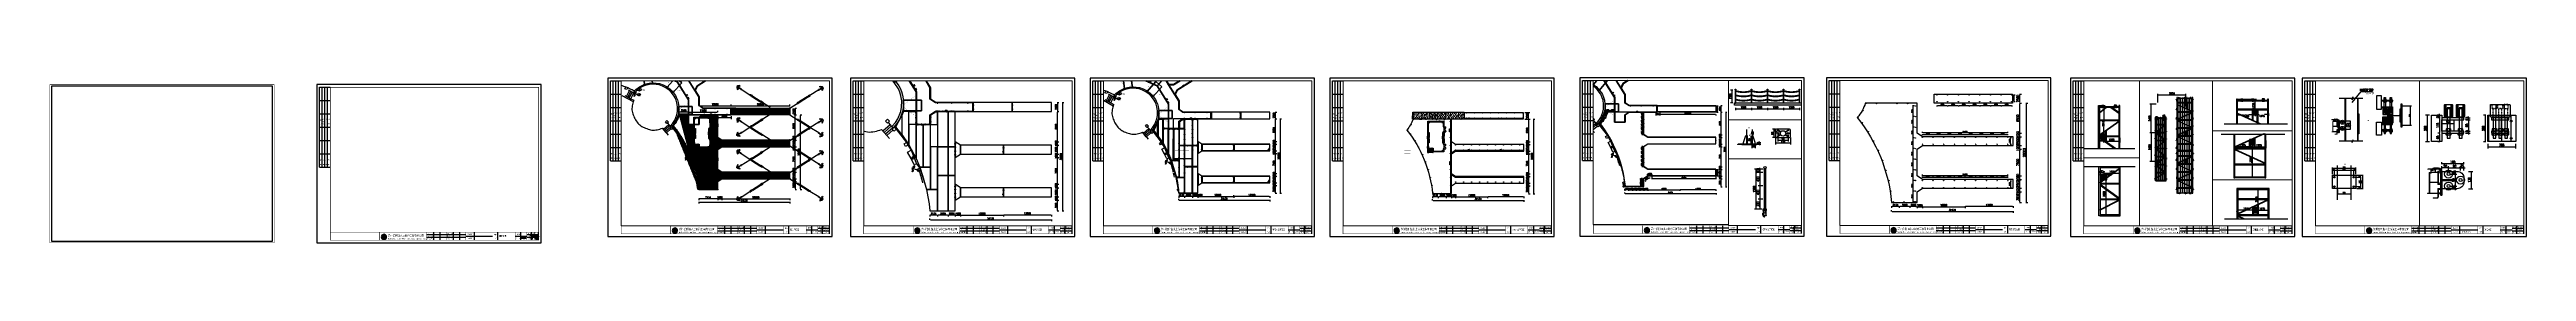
# Paper-space layout '蓝港' of a CAD drawing. Extents: x -1170 to 3466, y -12 to 298.
# The model-space entities are those that its viewports show. They can reach past a viewport. Long polylines and large blocks are cut down to what shows.
import ezdxf
from ezdxf.enums import TextEntityAlignment as Align

# ---------------------------------------------------------------- set-up
doc = ezdxf.new("R2010")
doc.units = 0
doc.header["$LTSCALE"] = 10
doc.header["$MEASUREMENT"] = 0
for name, pattern in [('ACAD_ISO03W100', [30, 12, -18]), ('CENTER', [2, 1.25, -0.25, 0.25, -0.25]), ('CENTERX2', [4, 2.5, -0.5, 0.5, -0.5]), ('DASH', [0.35, 0.25, -0.1]), ('HIDDEN', [0.375, 0.25, -0.125]), ('线型2', [2.5, 1.5, -1])]:
    doc.linetypes.add(name, pattern=pattern)
for name, color, linetype in [('0ＪＺ－面层线', 151, 'Continuous'), ('A_SMAL', 190, 'Continuous'), ('A_STAIR', 2, 'Continuous'), ('AECOM-园建', 2, 'Continuous'), ('BJ02', 2, 'Continuous'), ('BJ03', 3, 'Continuous'), ('BJ06', 5, 'Continuous'), ('BJ09', 11, 'Continuous'), ('C00-00-00', 7, 'Continuous'), ('COLUMN', 9, 'Continuous'), ('CURTWALL', 4, 'Continuous'), ('DIM_LEAD', 3, 'Continuous'), ('DIM_SYMB', 3, 'Continuous'), ('L-TEXT文字标注', 7, 'Continuous'), ('PUB_HATCH', 8, 'Continuous'), ('PUB_STRM', 4, 'Continuous'), ('PUB_TEXT', 7, 'Continuous'), ('REDL-CTRL', 6, 'DASH'), ('SURFACE', 6, 'Continuous'), ('W-_ANTICOLLISION防撞措施', 6, 'Continuous'), ('W-ALUMINUM_FRAME铝架', 30, 'Continuous'), ('W-PLASTIC_RAILINGS塑木栏杆', 6, 'Continuous'), ('W-REVETMENT驳岸', 251, 'Continuous'), ('W-STEEL_FRAME钢架', 3, 'Continuous'), ('W-STEEL_KEEL钢龙骨', 5, 'Continuous'), ('W-WOOD_FLOOR木地板', 30, 'Continuous'), ('WALL', 9, 'Continuous'), ('WINDOW', 4, 'Continuous'), ('塑木板', 32, 'Continuous'), ('房屋工字钢', 2, 'Continuous'), ('柱子底座', 2, 'Continuous'), ('橡胶块', 2, 'Continuous'), ('消防救援标志', 1, 'Continuous'), ('码头', 7, 'Continuous'), ('粗实线', 3, 'Continuous'), ('系船栓', 132, 'Continuous'), ('结构', 1, 'Continuous'), ('螺栓', 146, 'Continuous'), ('螺栓孔位', 2, 'Continuous'), ('钢', 172, 'Continuous'), ('铝合金', 7, 'Continuous')]:
    doc.layers.add(name, color=color, linetype=linetype)
for name, color, linetype, lineweight in [('孔标注', 9, 'Continuous', 18), ('字符标注', 9, 'Continuous', 18), ('护舷', 40, 'Continuous', 15), ('护角', 8, 'Continuous', 9), ('文字标注', 7, 'Continuous', 18), ('柱_主零件_实线', 51, 'Continuous', 18), ('柱_零件_实线', 3, 'Continuous', 18), ('螺栓组-普通_实线', 9, 'Continuous', 18), ('钢板标注', 9, 'Continuous', 18), ('铝主梁170x129x4', 210, 'Continuous', 25)]:
    doc.layers.add(name, color=color, linetype=linetype, lineweight=lineweight)
doc.styles.add('-宋体', font='', dxfattribs={"width": 0.8})
doc.styles.add('_SIMPLEX', font='SIMPLEX.shx', dxfattribs={"width": 0.7, "bigfont": 'hzdx.shx'})
doc.styles.add('_TCH_DIM', font='SIMPLEX', dxfattribs={"bigfont": 'GBCBIG'})
doc.styles.get("Standard").update_dxf_attribs({"font": 'gbenor.shx', "bigfont": 'gbcbig.shx'})
doc.styles.add('STANDARD_T3', font='simplex.shx', dxfattribs={"width": 0.7, "bigfont": 'gbcbig.shx'})
doc.styles.add('图框', font='')
doc.styles.add('黑体', font='simhei.ttf', dxfattribs={"width": 0.8})
doc.styles.get('-宋体').set_extended_font_data('SimSun')
doc.styles.get('图框').set_extended_font_data('SimSun')
doc.linetypes.add('245', pattern='A,1e-05,-0.05,[133,bjxx.shx,S=0.05,R=0,X=-0.05,Y=0],-0.05,0.45,[135,bjxx.shx,S=0.05,R=0,X=0,Y=0],0.45', length=1.00001)
doc.linetypes.add('60003', pattern='A,1e-05,[136,bjxx.shx,S=0.075,R=0,X=-1e-05,Y=0],0.15', length=0.15001)
doc.linetypes.add('85003', pattern='A,1e-05,[136,bjxx.shx,S=0.075,R=0,X=-1e-05,Y=0],0.15', length=0.15001)
doc.linetypes.add('FENCELINE2', pattern='A,0.25,-0.1,[132,ltypeshp.shx,S=0.1,R=0,X=-0.1,Y=0],-0.1,1', length=1.45)
doc.dimstyles.new('W&&1', dxfattribs={"dimtxt": 3.5, "dimasz": 1, "dimexe": 2.5, "dimexo": 3, "dimgap": 1, "dimtad": 1, "dimdec": 0, "dimzin": 0, "dimdsep": 46, "dimtxsty": 'STANDARD_T3', "dimcen": 0.09, "dimclrd": 1, "dimclre": 1, "dimclrt": 7, "dimazin": 2, "dimtfac": 1, "dimtdec": 0, "dimtix": 1, "dimtmove": 2, "dimatfit": 3, "dimfxl": 100, "dimtolj": 1, "dimtzin": 0, "dimarcsym": 0})
doc.dimstyles.new('W&&10', dxfattribs={"dimtxt": 35, "dimasz": 10, "dimexe": 25, "dimexo": 30, "dimgap": 10, "dimtad": 1, "dimdec": 0, "dimzin": 0, "dimdsep": 46, "dimtxsty": 'STANDARD_T3', "dimcen": 0.09, "dimclrd": 1, "dimclre": 1, "dimclrt": 7, "dimazin": 2, "dimtfac": 1, "dimtdec": 0, "dimtix": 1, "dimtmove": 2, "dimatfit": 3, "dimfxl": 100, "dimtolj": 1, "dimtzin": 0, "dimarcsym": 0})
doc.dimstyles.new('W&&100', dxfattribs={"dimtxt": 350, "dimasz": 100, "dimexe": 250, "dimexo": 300, "dimgap": 100, "dimtad": 1, "dimdec": 0, "dimzin": 0, "dimdsep": 46, "dimtxsty": 'STANDARD_T3', "dimcen": 0.09, "dimclrd": 1, "dimclre": 1, "dimclrt": 7, "dimazin": 2, "dimtfac": 1, "dimtdec": 0, "dimtix": 1, "dimtmove": 2, "dimatfit": 3, "dimfxl": 100, "dimtolj": 1, "dimtzin": 0, "dimarcsym": 0})
doc.dimstyles.new('W&&150', dxfattribs={"dimtxt": 525, "dimasz": 150, "dimexe": 375, "dimexo": 450, "dimgap": 150, "dimtad": 1, "dimdec": 0, "dimzin": 0, "dimdsep": 46, "dimtxsty": 'STANDARD_T3', "dimcen": 0.09, "dimclrd": 1, "dimclre": 1, "dimclrt": 7, "dimazin": 2, "dimtfac": 1, "dimtdec": 0, "dimtix": 1, "dimtmove": 2, "dimatfit": 3, "dimfxl": 100, "dimtolj": 1, "dimtzin": 0, "dimarcsym": 0})
doc.dimstyles.new('W&&20', dxfattribs={"dimtxt": 70, "dimasz": 20, "dimexe": 50, "dimexo": 60, "dimgap": 20, "dimtad": 1, "dimdec": 0, "dimzin": 0, "dimdsep": 46, "dimtxsty": 'STANDARD_T3', "dimcen": 0.09, "dimclrd": 1, "dimclre": 1, "dimclrt": 7, "dimazin": 2, "dimtfac": 1, "dimtdec": 0, "dimtix": 1, "dimtmove": 2, "dimatfit": 3, "dimfxl": 100, "dimtolj": 1, "dimtzin": 0, "dimarcsym": 0})
doc.dimstyles.new('W&&200', dxfattribs={"dimtxt": 700, "dimasz": 200, "dimexe": 500, "dimexo": 600, "dimgap": 200, "dimtad": 1, "dimdec": 0, "dimzin": 0, "dimdsep": 46, "dimtxsty": 'STANDARD_T3', "dimcen": 0.09, "dimclrd": 1, "dimclre": 1, "dimclrt": 7, "dimazin": 2, "dimtfac": 1, "dimtdec": 0, "dimtix": 1, "dimtmove": 2, "dimatfit": 3, "dimfxl": 100, "dimtolj": 1, "dimtzin": 0, "dimarcsym": 0})
doc.dimstyles.new('W&&5', dxfattribs={"dimtxt": 17.5, "dimasz": 5, "dimexe": 12.5, "dimexo": 15, "dimgap": 5, "dimtad": 1, "dimdec": 0, "dimzin": 0, "dimdsep": 46, "dimtxsty": 'STANDARD_T3', "dimcen": 0.09, "dimclrd": 1, "dimclre": 1, "dimclrt": 7, "dimazin": 2, "dimtfac": 1, "dimtdec": 0, "dimtix": 1, "dimtmove": 2, "dimatfit": 3, "dimfxl": 100, "dimtolj": 1, "dimtzin": 0, "dimarcsym": 0})
doc.dimstyles.new('W&&50', dxfattribs={"dimtxt": 175, "dimasz": 50, "dimexe": 125, "dimexo": 150, "dimgap": 50, "dimtad": 1, "dimdec": 0, "dimzin": 0, "dimdsep": 46, "dimtxsty": 'STANDARD_T3', "dimcen": 0.09, "dimclrd": 1, "dimclre": 1, "dimclrt": 7, "dimazin": 2, "dimtfac": 1, "dimtdec": 0, "dimtix": 1, "dimtmove": 2, "dimatfit": 3, "dimfxl": 100, "dimtolj": 1, "dimtzin": 0, "dimarcsym": 0})
pattern_1 = [(49.6842015, (-1069730.3955, -2707870.676), (-6.052264039, 5.135562896), []), (139.6842015, (-1069730.3955, -2707870.676), (-5.135562896, -6.052264039), [])]
pattern_2 = [(49.6842015, (-1069640.696, -2707863.326), (-6.052264039, 5.135562896), []), (139.6842015, (-1069640.696, -2707863.326), (-5.135562896, -6.052264039), [])]
pattern_3 = [(69.5393708, (-113683.198, -3018015.1134), (-7.436743866, 2.774661586), []), (159.5393708, (-113683.198, -3018015.1134), (-2.774661586, -7.436743866), [])]
pattern_4 = [(69.5393708, (-113601.327, -3017977.735), (-7.436743866, 2.774661586), []), (159.5393708, (-113601.327, -3017977.735), (-2.774661586, -7.436743866), [])]
pattern_5 = [(74.01036908, (111095.596, -3037952.141), (-7.630410536, 2.186490637), []), (164.01036908, (111095.596, -3037952.141), (-2.186490637, -7.630410536), [])]
pattern_6 = [(74.01036908, (111174.304, -3037908.494), (-7.630410536, 2.186490637), []), (164.01036908, (111174.304, -3037908.494), (-2.186490637, -7.630410536), [])]
pattern_7 = [(84.7476435, (656700.399, -3021736.76), (-7.904171734, 0.726619187), []), (174.7476435, (656700.399, -3021736.76), (-0.726619187, -7.904171734), [])]
pattern_8 = [(84.7476435, (656769.5974, -3021679.2135), (-7.904171734, 0.726619187), []), (174.7476435, (656769.5974, -3021679.2135), (-0.726619187, -7.904171734), [])]
pattern_9 = [(57.4360603, (-710287.856, -2867040.447), (-6.689656076, 4.272283679), []), (147.4360603, (-710287.856, -2867040.447), (-4.272283679, -6.689656076), [])]
pattern_10 = [(57.4360603, (-710199.968, -2867021.0655), (-6.689656076, 4.272283679), []), (147.4360603, (-710199.968, -2867021.0655), (-4.272283679, -6.689656076), [])]
pattern_11 = [(45, (-84777.5, -6858.65), (-88.38835, 88.38835), []), (45, (-84718.58, -6858.65), (-88.38835, 88.38835), [])]
pattern_12 = [(0, (-84600.5, -7041.65), (300, 600), [0, -600]), (0, (-84951.5, -7122.65), (300, 600), [0, -600]), (0, (-84756.5, -7128.65), (300, 600), [0, -600]), (0, (-84543.5, -6951.65), (300, 600), [0, -600]), (0, (-84792.5, -7158.65), (300, 600), [0, -600]), (0, (-84483.5, -6573.65), (300, 600), [0, -600]), (0, (-84666.5, -6621.65), (300, 600), [0, -600]), (0, (-84570.5, -6696.65), (300, 600), [0, -600]), (0, (-85059.5, -6708.65), (300, 600), [0, -600]), (0, (-84765.5, -6735.65), (300, 600), [0, -600]), (0, (-84879.5, -6888.65), (300, 600), [0, -600]), (0, (-84873.5, -7113.65), (300, 600), [0, -600]), (0, (-84648.5, -7137.65), (300, 600), [0, -600]), (0, (-84483.5, -6873.65), (300, 600), [0, -600]), (0, (-85044.5, -6966.65), (300, 600), [0, -600]), (0, (-84993.5, -6864.65), (300, 600), [0, -600]), (0, (-84759.5, -6906.65), (300, 600), [0, -600]), (0, (-84843.5, -6993.65), (300, 600), [0, -600]), (0, (-84891.5, -6795.65), (300, 600), [0, -600]), (0, (-84816.5, -6570.65), (300, 600), [0, -600]), (0, (-85020.5, -7092.65), (300, 600), [0, -600]), (0, (-84690.5, -6693.65), (300, 600), [0, -600]), (0, (-84969.5, -6684.65), (300, 600), [0, -600]), (0, (-85017.5, -6606.65), (300, 600), [0, -600]), (130.601294, (-84520.36, -6761.512), (-1499.999983, 1800.000008), [26.3416, -11037.111]), (18.43495, (-84563.22, -6750.08), (1499.99999, 600), [27.1052, -3767.628]), (90, (-84563.22, -6775.8), (300, 600), [25.7143, -1174.2857]), (161.56505, (-84537.5, -6784.37), (-1500.00001, 599.99996), [27.1052, -3767.628]), (53.1301, (-84537.5, -6784.37), (300, 600), [28.5714, -2971.4285]), (135, (-84514.65, -7090.08), (-300.00004, 599.99996), [24.2437, -1672.8126]), (45, (-84548.93, -7090.08), (300, 600), [24.2437, -1672.8126]), (135, (-84531.8, -7107.23), (-300.00004, 599.99996), [24.2437, -1672.8126]), (45, (-84531.8, -7107.23), (300, 600), [24.2437, -1672.8126]), (116.56505, (-84803.2, -6687.2), (-5e-05, 1200), [31.944, -638.8765]), (180, (-84817.5, -6658.65), (-300, 600), [34.2857, -565.7142]), (63.43495, (-84866.1, -6687.2), (3e-06, 1200), [31.944, -638.8765]), (116.56505, (-84851.8, -6715.8), (-5e-05, 1200), [31.944, -638.8765]), (0, (-84851.8, -6715.8), (300, 600), [34.2857, -565.7142]), (63.43495, (-84817.5, -6715.8), (3e-06, 1200), [31.944, -638.8765]), (107.102728, (-84577.504, -6890.083), (-899.9999656, 3000.000005), [38.8613, -16282.9025]), (143.972626, (-84588.933, -6852.94), (-5699.999928, 4199.999995), [38.8613, -8122.02]), (180, (-84620.36, -6830.1), (-300, 600), [37.143, -562.857]), (36.027373, (-84688.933, -6852.94), (5699.999958, 4199.999955), [38.8613, -8122.02]), (71.56505, (-84700.36, -6887.23), (900, 2999.99999), [36.1403, -3758.5928]), (107.102728, (-84688.933, -6924.37), (-899.9999656, 3000.000005), [38.8613, -16282.9025]), (143.972626, (-84657.504, -6947.226), (-5699.999928, 4199.999995), [38.8613, -8122.02]), (0, (-84657.5, -6947.2), (300, 600), [37.143, -562.857]), (36.027373, (-84620.36, -6947.226), (5699.999958, 4199.999955), [38.8613, -8122.02]), (71.56505, (-84588.93, -6924.37), (900, 2999.99999), [36.1403, -3758.5928]), (150.25512, (-84571.79, -6610.08), (-900, 599.99999), [23.035, -4814.3196]), (90, (-84591.8, -6621.5), (300, 600), [22.857, -1177.1427]), (29.74488, (-84591.79, -6621.51), (900, 600), [23.035, -4814.3196]), (116.56505, (-84711.8, -7035.8), (-5e-05, 1200), [31.944, -638.8765]), (168.69007, (-84726.075, -7007.226), (-2700.000002, 599.999985), [29.1373, -6089.6855]), (41.185925, (-84777.504, -7021.512), (7499.999955, 6599.999942), [30.372, -12725.802]), (90, (-84777.5, -7050.08), (300, 600), [28.5714, -1171.4285]), (138.814074, (-84754.647, -7070.083), (-7499.999867, 6600.000042), [30.372, -12725.802]), (16.699244, (-84754.647, -7070.083), (9899.9999255, 2999.999969), [29.8295, -12498.5375]), (60.945396, (-84726.075, -7061.512), (299.999999, 599.999995), [29.416, -12325.3395]), (109.983106, (-84963.218, -6784.37), (-1500.000006, 4199.999989), [33.442, -14012.1975]), (155.556045, (-84974.647, -6752.94), (-3900.000015, 1799.9999626), [34.523, -14465.1315]), (24.443955, (-85037.504, -6752.94), (3900.000002, 1799.999991), [34.523, -14465.1315]), (70.016893, (-85048.933, -6784.37), (1500.0000045, 4199.9999896), [33.442, -14012.1975]), (109.983106, (-85037.504, -6815.798), (-1500.000006, 4199.999989), [33.442, -14012.1975]), (160.01689, (-85006.075, -6827.226), (-1500, 599.999973), [33.442, -6989.3775]), (19.983107, (-85006.075, -6827.226), (1499.999992, 600), [33.442, -6989.3775]), (70.016893, (-84974.647, -6815.798), (1500.0000045, 4199.9999896), [33.442, -14012.1975]), (122.00538, (-84740.36, -6838.655), (-300.00004, 599.99997), [26.9542, -5633.434]), (18.43495, (-84780.36, -6824.37), (1499.99999, 600), [27.1052, -3767.628]), (90, (-84780.36, -6850.08), (300, 600), [25.7143, -1174.2857]), (161.56505, (-84754.65, -6858.655), (-1500.00001, 599.99996), [27.1052, -3767.628]), (54.46232, (-84754.647, -6858.655), (2099.999997, 2999.999996), [24.578, -10298.2115]), (116.56505, (-84914.65, -6984.37), (-5e-05, 1200), [31.944, -638.8765]), (180, (-84928.93, -6955.8), (-300, 600), [31.4286, -568.5714]), (59.036243, (-84977.504, -6984.37), (300, 599.999997), [33.3197, -6963.822]), (120.963756, (-84960.36, -7012.94), (-300.00004, 599.999972), [33.3197, -6963.822]), (0, (-84960.36, -7012.94), (300, 600), [31.4286, -568.5714]), (63.43495, (-84928.93, -7012.94), (3e-06, 1200), [31.944, -638.8765])]
pattern_13 = [(45, (-1508952.671, -3040424.544), (-5.612660076, 5.612660076), []), (135, (-1508952.671, -3040424.544), (-5.612660076, -5.612660076), [])]
pattern_14 = [(45, (-1508862.671, -3040424.544), (-5.612660076, 5.612660076), []), (135, (-1508862.671, -3040424.544), (-5.612660076, -5.612660076), [])]
pattern_15 = [(49.6842015, (-1344707.619, -2708936.4474), (-6.052264039, 5.135562896), []), (139.6842015, (-1344707.619, -2708936.4474), (-5.135562896, -6.052264039), [])]
pattern_16 = [(49.6842015, (-1344617.9195, -2708929.098), (-6.052264039, 5.135562896), []), (139.6842015, (-1344617.9195, -2708929.098), (-5.135562896, -6.052264039), [])]
pattern_17 = [(69.5393708, (-388487.229, -3018981.379), (-7.436743866, 2.774661586), []), (159.5393708, (-388487.229, -3018981.379), (-2.774661586, -7.436743866), [])]
pattern_18 = [(69.5393708, (-388405.358, -3018944), (-7.436743866, 2.774661586), []), (159.5393708, (-388405.358, -3018944), (-2.774661586, -7.436743866), [])]
pattern_19 = [(77.25475567, (2217.985, -3046068.091), (-7.741925044, 1.7511433), []), (167.25475567, (2217.985, -3046068.091), (-1.7511433, -7.741925044), [])]
pattern_20 = [(77.25475567, (2294.096, -3046020.0595), (-7.741925044, 1.7511433), []), (167.25475567, (2294.096, -3046020.0595), (-1.7511433, -7.741925044), [])]
pattern_21 = [(84.7476435, (382183.6085, -3022476.225), (-7.904171734, 0.726619187), []), (174.7476435, (382183.6085, -3022476.225), (-0.726619187, -7.904171734), [])]
pattern_22 = [(84.7476435, (382252.807, -3022418.678), (-7.904171734, 0.726619187), []), (174.7476435, (382252.807, -3022418.678), (-0.726619187, -7.904171734), [])]
pattern_23 = [(57.4360603, (-985126.538, -2868074.543), (-6.689656076, 4.272283679), []), (147.4360603, (-985126.538, -2868074.543), (-4.272283679, -6.689656076), [])]
pattern_24 = [(57.4360603, (-985038.649, -2868055.161), (-6.689656076, 4.272283679), []), (147.4360603, (-985038.649, -2868055.161), (-4.272283679, -6.689656076), [])]

# ---------------------------------------------------------------- blocks, each defined once
blk = doc.blocks.new('$TITLEBLK$00000095')
for p, q in [((-150, 20), (-150, 0)), ((-150, 20), (0, 20)), ((-150, 15), (-75, 15)), ((-150, 10), (-75, 10)), ((-150, 5), (-75, 5)), ((-125, 20), (-125, 0)), ((-100, 20), (-100, 0)), ((-75, 20), (-75, 0)), ((-75, 20), (-75, 0)), ((-75, 15), (0, 15)), ((-75, 10), (0, 10)), ((-75, 5), (0, 5)), ((-50, 20), (-50, 0)), ((-25, 20), (-25, 0)), ((0, 20), (0, 0))]:
    blk.add_line(p, q)
at = {"width": 0.8}
for s, p in [('建   筑', (-146.4, 15.6)), ('结   构', (-146.4, 10.9)), ('通   讯', (-146.4, 0.9)), ('电   气', (-146.4, 5.6)), ('给 排 水', (-71, 10.9)), ('暖  通', (-70.3, 15.7)), ('工   艺', (-70.3, 6.1)), ('自   控', (-70.3, 1.2))]:
    blk.add_text(s, height=3.51, dxfattribs=at).set_placement(p)
blk = doc.blocks.new('TK')
blk.add_lwpolyline([(0, 0), (420, 0), (420, 297), (0, 297)], close=True)
at = {"const_width": 1}
blk.add_lwpolyline([(25, 5), (415, 5), (415, 292), (25, 292)], close=True, dxfattribs=at)
at = {"const_width": 0.8}
blk.add_lwpolyline([(415, 20), (25, 20)], dxfattribs=at)
at = {"rotation": 90}
blk.add_blockref('$TITLEBLK$00000095', (25, 292), dxfattribs=at)
blk = doc.blocks.new('$TITLEBLK$00000187')
h = blk.add_hatch(color=140)
h.dxf.hatch_style = 1
h.paths.add_polyline_path([(-294.3, 4.5, 0.294083), (-290.9, 4.5, -0.363756), (-285, 4, 1.450144)])
h.paths.add_polyline_path([(-289.5, 10.8), (-286.2, 5.1, 0.101723), (-288.2, 5.6), (-289.8, 8.7), (-292.5, 4.3, -0.081837), (-293.6, 4.4)], flags=16)
h = blk.add_hatch(color=174)
h.paths.add_polyline_path([(-285.1, 3.8, 0.296692), (-289.1, 4.3, -0.04264), (-291.3, 3.4, -0.209747), (-293.9, 3.6, 0.179915), (-291.3, 1.3, 0.169783), (-289.3, 2, -0.05744), (-287.7, 2.7, -0.214092), (-285.8, 2.7, 0.064571)])
h.paths.add_polyline_path([(-288.7, 3, -0.084014), (-290.9, 2.1, -0.271733), (-293, 2.6, 0.071966), (-291.6, 2.6, 0.098278), (-289.8, 3.2, -0.072406), (-288.5, 3.9, -0.088156), (-287, 4.1, -0.181988), (-285.6, 3.5, 0.206106)], flags=16)
blk.add_hatch(color=174).paths.add_polyline_path([(-286.1, 2.4, 0.189728), (-288.2, 1.8, -0.126537), (-290.5, 1.1, 0.245013)])
for p, q in [((-136, 10), (-210, 10)), ((-136, 5), (-210, 5)), ((-196, 0), (-196, 15)), ((-184.5, 0), (-184.5, 15)), ((-159, 0), (-159, 15)), ((-147.5, 0), (-147.5, 15)), ((-136, 7.5), (-86, 7.5)), ((-120, 0), (-120, 15)), ((-76, 0), (-76, 15)), ((-44, 7.5), (-22, 7.5)), ((-33, 0), (-33, 15)), ((0, 10), (-22, 10)), ((0, 5), (-22, 5)), ((-13, 0), (-13, 15)), ((0, 0), (0, 15))]:
    blk.add_line(p, q)
for points, const_width in [([(-297.5, 0), (-297.5, 15), (0, 15)], 0.8), ([(-210, 0), (-210, 15)], 0.5), ([(-173, 0), (-173, 15)], 0.5), ([(-136, 0), (-136, 15)], 0.5), ([(-86, 0), (-86, 15)], 0.5), ([(-44, 0), (-44, 15)], 0.5), ([(-22, 0), (-22, 15)], 0.5)]:
    blk.add_lwpolyline(points, dxfattribs=dict(const_width=const_width))
for points in [[(-294.3, 4.5, 0.294083), (-290.9, 4.5, -0.363756), (-285, 4, 1.450144)], [(-293.6, 4.4), (-289.5, 10.8), (-286.2, 5.1, 0.101723), (-288.2, 5.6), (-289.8, 8.7), (-292.5, 4.3, -0.081837)]]:
    blk.add_lwpolyline(points, format="xyb", close=True)
for points in [[(-293.9, 3.6, 0.209747), (-291.3, 3.4, 0.04264), (-289.1, 4.3, -0.296692), (-285.1, 3.8)], [(-293, 2.6, 0.071966), (-291.6, 2.6, 0.098278), (-289.8, 3.2, -0.072406), (-288.5, 3.9, -0.088156), (-287, 4.1, -0.181988), (-285.6, 3.5, 0.206106), (-288.7, 3, -0.084014), (-290.9, 2.1, -0.271733), (-293, 2.6)], [(-291.3, 1.3, 0.169783), (-289.3, 2, -0.05744), (-287.7, 2.7, -0.214092), (-285.8, 2.7, -0.214092)], [(-290.5, 1.1, 0.126537), (-288.2, 1.8, -0.189728), (-286.1, 2.4, -0.189728)]]:
    blk.add_lwpolyline(points, format="xyb")
for start, end in [(208.4706, 249.2676), (258.5751, 313.6432), (318.8384, 333.6165)]:
    blk.add_arc((-289.5, 6), 5, start, end)
at = {"style": '图框'}
for s, height, width, p in [('SuZhou Bethlehem Water Facilities Engineering Co.,Ltd ', 2.5, 0.75, (-282.1, 1.6)), ('苏州伯利恒水上设施工程有限公司', 4, 0.8, (-282.1, 6.6)), ('项目负责人', 2, 0.8, (-208.5, 1.4)), ('审    定', 2, 0.8, (-207.5, 11.3)), ('审    核', 2, 0.8, (-207.6, 6.5)), ('设计负责人', 2, 0.8, (-171.6, 6.5)), ('校    对', 2, 0.8, (-170.4, 11.3)), ('设 计 人', 2, 0.8, (-170.3, 1.4)), ('工程名称', 2, 0.8, (-132.8, 9.9)), ('项目名称', 2, 0.8, (-132.8, 2.4)), ('名称', 2, 0.8, (-83.3, 2.5)), ('图纸', 2, 0.8, (-83.3, 9.5)), ('工程编号', 2, 0.8, (-42.8, 10.1)), ('图   号', 2, 0.8, (-42.5, 2.6)), ('比 例', 2, 0.8, (-20.3, 1.4)), ('阶 段', 2, 0.8, (-20.1, 11.3)), ('日 期', 2, 0.8, (-20.3, 6.5))]:
    blk.add_text(s, height=height, dxfattribs=dict(at, width=width)).set_placement(p)
for tag, p in [('项目负责人', (-195.7, 1.1)), ('审定人', (-193.7, 10.9)), ('审核人', (-193.7, 6)), ('设计负责人', (-158.6, 6.2)), ('设计人', (-156.5, 1.2)), ('校对', (-155.5, 10.9))]:
    blk.add_attdef(tag, p, '', height=3)
for tag, p, height, style, width in [('工程名称', (-115.7, 9.5), 3, '-宋体', 0.8), ('图名', (-73.7, 6.2), 3, '-宋体', 0.8), ('图号', (-31.4, 2.5), 3, '_TCH_DIM', 0.7), ('阶段', (-13, 10.8), 2.5, '黑体', 0.8), ('比例', (-13, 1.1), 2.5, '黑体', 0.8), ('日期', (-13, 5.8), 2.5, '黑体', 0.8)]:
    blk.add_attdef(tag, p, '', height=height, dxfattribs=dict(style=style, width=width))
blk = doc.blocks.new('01')
h = blk.add_hatch()
h.set_pattern_fill('HOUND', color=77, scale=5)
h.set_pattern_definition([(0, (0, 0), (31.75, 7.9375), [127, -63.5]), (90, (0, 0), (-7.9375, -31.75), [127, -63.5])])
h.paths.add_polyline_path([(50227, 12928), (50227, 12728), (50427, 12728), (50427, 12928)])
h.paths.add_polyline_path([(50382, 12893, -1), (50402, 12893, -1)], flags=16)
h.paths.add_polyline_path([(50252, 12893, -1), (50272, 12893, -1)], flags=16)
h.paths.add_polyline_path([(50402, 12763, -1), (50382, 12763, -1)], flags=16)
h.paths.add_polyline_path([(50272, 12763, -1), (50252, 12763, -1)], flags=16)
at = {"color": 251}
blk.add_lwpolyline([(50227, 12928), (50427, 12928), (50427, 12728), (50227, 12728)], close=True, dxfattribs=at)
at = {"color": 6}
for centre in [(50262, 12893), (50392, 12893), (50262, 12763), (50392, 12763)]:
    blk.add_circle(centre, 10, dxfattribs=at)
blk = doc.blocks.new('A$C30149812')
h = blk.add_hatch(color=1)
h.dxf.hatch_style = 1
h.paths.add_polyline_path([(184, 336), (184, 86), (284, 86)])
h = blk.add_hatch(color=1)
h.dxf.hatch_style = 1
edge = h.paths.add_edge_path()
edge.add_arc((480, 392), 108, 196.2965, 205.0439)
edge.add_arc((468, 386), 94.8, 205.0439, 214.3785)
edge.add_arc((433, 362), 52.4, 214.3785, 254.5692)
edge.add_arc((412, 285), 27.9, 18.3701, 74.5692, ccw=False)
edge.add_arc((409, 284), 30.5, -13.9571, 18.3701, ccw=False)
edge.add_arc((424, 281), 15.7, 300.4508, 346.0429, ccw=False)
edge.add_arc((420, 286), 22.4, 267.3708, 300.4508, ccw=False)
edge.add_arc((421, 296), 32, 239.8196, 267.3708, ccw=False)
edge.add_arc((436, 323), 62.7, 222.4174, 239.8196, ccw=False)
edge.add_arc((440, 326), 67.5, 205.6516, 222.4174, ccw=False)
edge.add_arc((464, 337), 94.3, 195.8057, 205.6516, ccw=False)
edge.add_arc((487, 344), 119, 187.03, 195.8057, ccw=False)
edge.add_arc((411, 335), 41.8, 167.9085, 187.03, ccw=False)
edge.add_arc((450, 326), 81.4, 154.2372, 167.9085, ccw=False)
edge = h.paths.add_edge_path()
edge.add_arc((485, 328), 120, 200.7545, 208.5371)
edge.add_arc((430, 299), 57.4, 208.5371, 219.7756)
edge.add_arc((534, 385), 192, 219.7756, 225.0173)
edge.add_arc((472, 323), 105, 225.0173, 232.1063)
edge.add_arc((422, 259), 23.7, 232.1063, 271.1094)
edge.add_arc((423, 219), 16.8, 44.3519, 91.1094, ccw=False)
edge.add_arc((421, 217), 19.2, 22.6325, 44.3519, ccw=False)
edge.add_arc((425, 218), 15.1, -1.9435, 22.6325, ccw=False)
edge.add_arc((430, 218), 10.2, 330.8057, 358.0565, ccw=False)
edge.add_arc((417, 225), 24.9, 313.4434, 330.8057, ccw=False)
edge.add_arc((422, 221), 18.4, 267.3708, 313.4434, ccw=False)
edge.add_arc((422, 238), 35.4, 234.5633, 267.3708, ccw=False)
edge.add_arc((423, 238), 35.7, 222.2933, 234.5633, ccw=False)
edge.add_arc((504, 312), 146, 216.228, 222.2933, ccw=False)
edge.add_arc((446, 269), 73.8, 192.6367, 216.228, ccw=False)
edge.add_arc((459, 272), 86.8, 170.9128, 192.6367, ccw=False)
edge = h.paths.add_edge_path()
edge.add_arc((486, 244), 121, 196.1194, 209.7614)
edge.add_arc((481, 242), 116, 209.7614, 223.6848)
edge.add_arc((436, 198), 53.4, 223.6848, 259.6161)
edge.add_arc((424, 132), 14.3, 6.3261, 79.6161, ccw=False)
edge.add_arc((420, 131), 18.6, -17.8938, 6.3261, ccw=False)
edge.add_arc((421, 131), 17.6, 317.1511, 342.1062, ccw=False)
edge.add_arc((418, 133), 20.8, 291.8893, 317.1511, ccw=False)
edge.add_arc((411, 151), 40.2, 273.7787, 291.8893, ccw=False)
edge.add_arc((411, 151), 40, 248.9125, 273.7787, ccw=False)
edge.add_arc((412, 153), 42.5, 224.8175, 248.9125, ccw=False)
edge.add_arc((407, 148), 35.5, 208.2935, 224.8175, ccw=False)
edge.add_arc((515, 206), 158, 200.4817, 208.2935, ccw=False)
edge.add_arc((433, 176), 70.6, 177.3708, 200.4817, ccw=False)
edge.add_arc((454, 175), 91.3, 157.0783, 177.3708, ccw=False)
h = blk.add_hatch(color=1)
h.dxf.hatch_style = 1
h.paths.add_polyline_path([(780, 285), (780, 355), (820, 355), (820, 285), (890, 285), (890, 245), (820, 245), (820, 175), (780, 175), (780, 245), (710, 245), (710, 285)])
at = {"color": 1}
for p, q in [((0, 530), (1061, 530)), ((530, 530), (530, 0))]:
    blk.add_line(p, q, dxfattribs=at)
for points in [[(0, 530), (1063, 530), (1063, 0), (0, 0)], [(217, 401), (252, 401), (252, 336), (217, 336)], [(184, 336), (284, 336), (284, 86), (184, 86)], [(780, 285), (780, 355), (820, 355), (820, 285), (890, 285), (890, 245), (820, 245), (820, 175), (780, 175), (780, 245), (710, 245), (710, 285)]]:
    blk.add_lwpolyline(points, close=True, dxfattribs=at)
for points in [[(217, 380), (171, 380), (171, 360), (217, 360)], [(252, 360), (291, 360), (291, 380), (252, 380)], [(184, 336), (184, 86), (284, 86), (184, 336)], [(369, 210), (369, 210)]]:
    blk.add_lwpolyline(points, dxfattribs=at)
blk.add_lwpolyline([(369, 210, 0.059595), (381, 184, 0.060827), (397, 161, 0.158077), (426, 146, -0.331154), (438, 133, -0.106074), (437, 125, -0.10932), (433, 119, -0.110674), (426, 114, -0.079187), (414, 111, -0.108927), (397, 114, -0.105524), (382, 123, -0.072225), (376, 131, -0.034099), (367, 151, -0.101184), (362, 179, -0.088775), (369, 210)], format="xyb", dxfattribs=at)
for points in [[(376, 362, 0.038186), (382, 346, 0.040752), (390, 333, 0.177185), (419, 312, -0.250251), (438, 294, -0.141997), (439, 277, -0.201599), (432, 267, -0.14535), (419, 264, -0.120797), (405, 268, -0.076078), (390, 280, -0.073285), (379, 297, -0.042987), (373, 312, -0.03831), (370, 329, -0.083628), (370, 343, -0.059723), (376, 362)], [(373, 286, 0.033971), (380, 271, 0.049077), (386, 262, 0.022875), (398, 249, 0.030941), (408, 240, 0.171845), (423, 235, -0.206897), (435, 230, -0.095053), (439, 224, -0.107646), (440, 218, -0.119467), (439, 213, -0.075903), (434, 207, -0.203782), (421, 202, -0.144135), (402, 209, -0.05359), (396, 214, -0.026471), (386, 226, -0.103302), (374, 253, -0.095073), (373, 286)]]:
    blk.add_lwpolyline(points, format="xyb", close=True, dxfattribs=at)
for centre, radius, start, end in [((206, 276), 110, 108.7959, 170.8595), ((203, 251), 113, 106.3658, 158.3757)]:
    blk.add_arc(centre, radius, start, end, dxfattribs=at)
blk = doc.blocks.new('*D132')
at = {"layer": 'Defpoints', "color": 0, "transparency": 16777216}
for p in [(87845, -124220), (89891, -124220), (87845, -126720)]:
    blk.add_point(p, dxfattribs=at)
at = {"layer": 'W-WOOD_FLOOR木地板', "color": 1, "lineweight": -2, "transparency": 16777216}
for p, q in [((89791, -124220), (90391, -124220)), ((89891, -126520), (89891, -124420)), ((89791, -126720), (90391, -126720))]:
    blk.add_line(p, q, dxfattribs=at)
at = {"layer": 'W-WOOD_FLOOR木地板', "color": 1, "transparency": 16777216}
for points in [[(89858, -124420), (89924, -124420), (89891, -124220)], [(89858, -126520), (89924, -126520), (89891, -126720)]]:
    blk.add_solid(points, dxfattribs=at)
at = {"layer": 'W-WOOD_FLOOR木地板', "color": 7, "transparency": 16777216, "insert": (89341, -125470), "char_height": 700, "attachment_point": 5, "rotation": 90, "style": 'STANDARD_T3'}
blk.add_mtext('\\A1;2500', dxfattribs=at)
blk = doc.blocks.new('*D133')
at = {"layer": 'Defpoints', "color": 0, "transparency": 16777216}
for p in [(60847, -123220), (89891, -123220), (87845, -124220)]:
    blk.add_point(p, dxfattribs=at)
at = {"layer": 'W-WOOD_FLOOR木地板', "color": 1, "lineweight": -2, "transparency": 16777216}
for p, q in [((89891, -123020), (89891, -122820)), ((89791, -123220), (90391, -123220)), ((89891, -124220), (89891, -123220)), ((89791, -124220), (90391, -124220)), ((89891, -124420), (89891, -124620))]:
    blk.add_line(p, q, dxfattribs=at)
at = {"layer": 'W-WOOD_FLOOR木地板', "color": 1, "transparency": 16777216}
for points in [[(89858, -123020), (89924, -123020), (89891, -123220)], [(89858, -124420), (89924, -124420), (89891, -124220)]]:
    blk.add_solid(points, dxfattribs=at)
at = {"layer": 'W-WOOD_FLOOR木地板', "color": 7, "transparency": 16777216, "insert": (89341, -123720), "char_height": 700, "attachment_point": 5, "rotation": 90, "style": 'STANDARD_T3'}
blk.add_mtext('\\A1;1000', dxfattribs=at)
blk = doc.blocks.new('*D134')
at = {"layer": 'Defpoints', "color": 0, "transparency": 16777216}
for p in [(60847, -115720), (89891, -115720), (60847, -123220)]:
    blk.add_point(p, dxfattribs=at)
at = {"layer": 'W-WOOD_FLOOR木地板', "color": 1, "lineweight": -2, "transparency": 16777216}
for p, q in [((89791, -115720), (90391, -115720)), ((89891, -123020), (89891, -115920)), ((89791, -123220), (90391, -123220))]:
    blk.add_line(p, q, dxfattribs=at)
at = {"layer": 'W-WOOD_FLOOR木地板', "color": 1, "transparency": 16777216}
for points in [[(89858, -115920), (89924, -115920), (89891, -115720)], [(89858, -123020), (89924, -123020), (89891, -123220)]]:
    blk.add_solid(points, dxfattribs=at)
at = {"layer": 'W-WOOD_FLOOR木地板', "color": 7, "transparency": 16777216, "insert": (89341, -119470), "char_height": 700, "width": 822.06, "attachment_point": 5, "rotation": 90, "style": 'STANDARD_T3'}
blk.add_mtext('\\A1;7500', dxfattribs=at)
blk = doc.blocks.new('*D135')
at = {"layer": 'Defpoints', "color": 0, "transparency": 16777216}
for p in [(62347, -114720), (89891, -114720), (60847, -115720)]:
    blk.add_point(p, dxfattribs=at)
at = {"layer": 'W-WOOD_FLOOR木地板', "color": 1, "lineweight": -2, "transparency": 16777216}
for p, q in [((89891, -114520), (89891, -114320)), ((89791, -114720), (90391, -114720)), ((89891, -115720), (89891, -114720)), ((89791, -115720), (90391, -115720)), ((89891, -115920), (89891, -116120))]:
    blk.add_line(p, q, dxfattribs=at)
at = {"layer": 'W-WOOD_FLOOR木地板', "color": 1, "transparency": 16777216}
for points in [[(89858, -114520), (89924, -114520), (89891, -114720)], [(89858, -115920), (89924, -115920), (89891, -115720)]]:
    blk.add_solid(points, dxfattribs=at)
at = {"layer": 'W-WOOD_FLOOR木地板', "color": 7, "transparency": 16777216, "insert": (89341, -115220), "char_height": 700, "attachment_point": 5, "rotation": 90, "style": 'STANDARD_T3'}
blk.add_mtext('\\A1;1000', dxfattribs=at)
blk = doc.blocks.new('*D136')
at = {"layer": 'Defpoints', "color": 0, "transparency": 16777216}
for p in [(87845, -112220), (89891, -112220), (62347, -114720)]:
    blk.add_point(p, dxfattribs=at)
at = {"layer": 'W-WOOD_FLOOR木地板', "color": 1, "lineweight": -2, "transparency": 16777216}
for p, q in [((89791, -112220), (90391, -112220)), ((89891, -114520), (89891, -112420)), ((89791, -114720), (90391, -114720))]:
    blk.add_line(p, q, dxfattribs=at)
at = {"layer": 'W-WOOD_FLOOR木地板', "color": 1, "transparency": 16777216}
for points in [[(89858, -112420), (89924, -112420), (89891, -112220)], [(89858, -114520), (89924, -114520), (89891, -114720)]]:
    blk.add_solid(points, dxfattribs=at)
at = {"layer": 'W-WOOD_FLOOR木地板', "color": 7, "transparency": 16777216, "insert": (89341, -113470), "char_height": 700, "attachment_point": 5, "rotation": 90, "style": 'STANDARD_T3'}
blk.add_mtext('\\A1;2500', dxfattribs=at)
blk = doc.blocks.new('*D137')
at = {"layer": 'Defpoints', "color": 0, "transparency": 16777216}
for p in [(60847, -111220), (89891, -111220), (87845, -112220)]:
    blk.add_point(p, dxfattribs=at)
at = {"layer": 'W-WOOD_FLOOR木地板', "color": 1, "lineweight": -2, "transparency": 16777216}
for p, q in [((89891, -111020), (89891, -110820)), ((89791, -111220), (90391, -111220)), ((89891, -112220), (89891, -111220)), ((89791, -112220), (90391, -112220)), ((89891, -112420), (89891, -112620))]:
    blk.add_line(p, q, dxfattribs=at)
at = {"layer": 'W-WOOD_FLOOR木地板', "color": 1, "transparency": 16777216}
for points in [[(89858, -111020), (89924, -111020), (89891, -111220)], [(89858, -112420), (89924, -112420), (89891, -112220)]]:
    blk.add_solid(points, dxfattribs=at)
at = {"layer": 'W-WOOD_FLOOR木地板', "color": 7, "transparency": 16777216, "insert": (89341, -111720), "char_height": 700, "attachment_point": 5, "rotation": 90, "style": 'STANDARD_T3'}
blk.add_mtext('\\A1;1000', dxfattribs=at)
blk = doc.blocks.new('*D126')
at = {"layer": 'Defpoints', "color": 0, "transparency": 16777216}
for p in [(89880, -102686), (89891, -102686), (89891, -111165)]:
    blk.add_point(p, dxfattribs=at)
at = {"layer": 'W-WOOD_FLOOR木地板', "color": 1, "lineweight": -2, "transparency": 16777216}
for p, q in [((89880, -102686), (89380, -102686)), ((89880, -110965), (89880, -102886)), ((89880, -111165), (89380, -111165))]:
    blk.add_line(p, q, dxfattribs=at)
at = {"layer": 'W-WOOD_FLOOR木地板', "color": 1, "transparency": 16777216}
for points in [[(89847, -102886), (89914, -102886), (89880, -102686)], [(89847, -110965), (89914, -110965), (89880, -111165)]]:
    blk.add_solid(points, dxfattribs=at)
at = {"layer": 'W-WOOD_FLOOR木地板', "color": 7, "transparency": 16777216, "insert": (89330, -106925), "char_height": 700, "attachment_point": 5, "rotation": 90, "style": 'STANDARD_T3'}
blk.add_mtext('\\A1;8500', dxfattribs=at)
blk = doc.blocks.new('*D138')
at = {"layer": 'Defpoints', "color": 0, "transparency": 16777216}
for p in [(87847, -100186), (87847, -102686), (89891, -102686)]:
    blk.add_point(p, dxfattribs=at)
at = {"layer": 'W-WOOD_FLOOR木地板', "color": 1, "lineweight": -2, "transparency": 16777216}
for p, q in [((89791, -100186), (90391, -100186)), ((89891, -100386), (89891, -102486)), ((89791, -102686), (90391, -102686))]:
    blk.add_line(p, q, dxfattribs=at)
at = {"layer": 'W-WOOD_FLOOR木地板', "color": 1, "transparency": 16777216}
for points in [[(89857, -100386), (89924, -100386), (89891, -100186)], [(89857, -102486), (89924, -102486), (89891, -102686)]]:
    blk.add_solid(points, dxfattribs=at)
at = {"layer": 'W-WOOD_FLOOR木地板', "color": 7, "transparency": 16777216, "insert": (89341, -101436), "char_height": 700, "attachment_point": 5, "rotation": 90, "style": 'STANDARD_T3'}
blk.add_mtext('\\A1;2500', dxfattribs=at)
blk = doc.blocks.new('*D139')
at = {"layer": 'Defpoints', "color": 0, "transparency": 16777216}
for p in [(53713, -130720), (60847, -130720), (53713, -134279)]:
    blk.add_point(p, dxfattribs=at)
at = {"layer": 'W-WOOD_FLOOR木地板', "color": 1, "lineweight": -2, "transparency": 16777216}
for p, q in [((53713, -134179), (53713, -134779)), ((60647, -134279), (53913, -134279)), ((60847, -134179), (60847, -134779))]:
    blk.add_line(p, q, dxfattribs=at)
at = {"layer": 'W-WOOD_FLOOR木地板', "color": 1, "transparency": 16777216}
for points in [[(53913, -134245), (53913, -134312), (53713, -134279)], [(60647, -134245), (60647, -134312), (60847, -134279)]]:
    blk.add_solid(points, dxfattribs=at)
at = {"layer": 'W-WOOD_FLOOR木地板', "color": 7, "transparency": 16777216, "insert": (57280, -133729), "char_height": 700, "attachment_point": 5, "style": 'STANDARD_T3'}
blk.add_mtext('\\A1;7134', dxfattribs=at)
blk = doc.blocks.new('*D127')
at = {"layer": 'Defpoints', "color": 0, "transparency": 16777216}
for p in [(53713, -132039), (87845, -132039), (87845, -135477)]:
    blk.add_point(p, dxfattribs=at)
at = {"layer": 'W-WOOD_FLOOR木地板', "color": 1, "lineweight": -2, "transparency": 16777216}
for p, q in [((53713, -135377), (53713, -135977)), ((87845, -135377), (87845, -135977)), ((53913, -135477), (87645, -135477))]:
    blk.add_line(p, q, dxfattribs=at)
at = {"layer": 'W-WOOD_FLOOR木地板', "color": 1, "transparency": 16777216}
for points in [[(53913, -135443), (53913, -135510), (53713, -135477)], [(87645, -135443), (87645, -135510), (87845, -135477)]]:
    blk.add_solid(points, dxfattribs=at)
at = {"layer": 'W-WOOD_FLOOR木地板', "color": 7, "transparency": 16777216, "insert": (70779, -134927), "char_height": 700, "attachment_point": 5, "style": 'STANDARD_T3'}
blk.add_mtext('\\A1;34134', dxfattribs=at)
blk = doc.blocks.new('*D140')
at = {"color": 1, "lineweight": -2, "transparency": 16777216}
for p, q in [((65847, -99586), (65847, -98824)), ((87848, -99585), (87848, -98824)), ((66047, -99324), (87648, -99324))]:
    blk.add_line(p, q, dxfattribs=at)
at = {"color": 1, "transparency": 16777216}
for points in [[(66047, -99290), (66047, -99357), (65847, -99324)], [(87648, -99290), (87648, -99357), (87848, -99324)]]:
    blk.add_solid(points, dxfattribs=at)
at = {"layer": 'Defpoints', "color": 0, "transparency": 16777216}
for p in [(87848, -99324), (65847, -100186), (87848, -100185)]:
    blk.add_point(p, dxfattribs=at)
at = {"color": 7, "transparency": 16777216, "insert": (76847, -98774), "char_height": 700, "attachment_point": 5, "style": 'STANDARD_T3'}
blk.add_mtext('\\A1;22000', dxfattribs=at)
blk = doc.blocks.new('*D128')
at = {"color": 1, "lineweight": -2, "transparency": 16777216}
for p, q in [((46327, -101772), (46327, -101172)), ((49847, -101772), (49847, -101172)), ((49647, -101672), (46527, -101672))]:
    blk.add_line(p, q, dxfattribs=at)
at = {"color": 1, "transparency": 16777216}
for points in [[(46527, -101639), (46527, -101706), (46327, -101672)], [(49647, -101639), (49647, -101706), (49847, -101672)]]:
    blk.add_solid(points, dxfattribs=at)
at = {"layer": 'Defpoints', "color": 0, "transparency": 16777216}
for p in [(46327, -101672), (46327, -102720), (49847, -102720)]:
    blk.add_point(p, dxfattribs=at)
at = {"color": 7, "transparency": 16777216, "insert": (48087, -101122), "char_height": 700, "attachment_point": 5, "style": 'STANDARD_T3'}
blk.add_mtext('\\A1;3520', dxfattribs=at)
blk = doc.blocks.new('*D141')
at = {"color": 1, "lineweight": -2, "transparency": 16777216}
for p, q in [((53847, -99424), (53847, -98824)), ((65847, -99424), (65847, -98824)), ((54047, -99324), (65647, -99324))]:
    blk.add_line(p, q, dxfattribs=at)
at = {"color": 1, "transparency": 16777216}
for points in [[(54047, -99290), (54047, -99357), (53847, -99324)], [(65647, -99290), (65647, -99357), (65847, -99324)]]:
    blk.add_solid(points, dxfattribs=at)
at = {"layer": 'Defpoints', "color": 0, "transparency": 16777216}
for p in [(65847, -99324), (65847, -102686), (53847, -103686)]:
    blk.add_point(p, dxfattribs=at)
at = {"color": 7, "transparency": 16777216, "insert": (59847, -98774), "char_height": 700, "attachment_point": 5, "style": 'STANDARD_T3'}
blk.add_mtext('\\A1;12000', dxfattribs=at)
blk = doc.blocks.new('*D129')
at = {"color": 1, "lineweight": -2, "transparency": 16777216}
for p, q in [((60847, -103286), (60847, -104359)), ((65848, -103287), (65848, -104359)), ((65648, -103859), (61047, -103859))]:
    blk.add_line(p, q, dxfattribs=at)
at = {"color": 1, "transparency": 16777216}
for points in [[(61047, -103826), (61047, -103892), (60847, -103859)], [(65648, -103826), (65648, -103892), (65848, -103859)]]:
    blk.add_solid(points, dxfattribs=at)
at = {"layer": 'Defpoints', "color": 0, "transparency": 16777216}
for p in [(60847, -102686), (65848, -102687), (60847, -103859)]:
    blk.add_point(p, dxfattribs=at)
at = {"color": 7, "transparency": 16777216, "insert": (63348, -103309), "char_height": 700, "attachment_point": 5, "style": 'STANDARD_T3'}
blk.add_mtext('\\A1;5000', dxfattribs=at)
blk = doc.blocks.new('A$C1404ab31')
at = {"layer": 'AECOM-园建', "color": 5}
for p, q in [((23004, 3037), (22894, 3512)), ((22894, 3512), (23361, 3370)), ((23361, 3370), (23004, 3037)), ((21855, 2376), (23608, 2503)), ((21855, 2227), (23575, 2103)), ((22978, 1625), (22868, 1150)), ((23335, 1292), (22978, 1625)), ((22868, 1150), (23335, 1292))]:
    blk.add_line(p, q, dxfattribs=at)
at = {"layer": 'AECOM-园建', "color": 7}
for p, q in [((10094, 2446), (9811, 2500)), ((10101, 2523), (9814, 2599)), ((10093, 2446), (10418, 2446)), ((10418, 2523), (10101, 2523)), ((10418, 2446), (10418, 2523)), ((15775, 2443), (15775, 2520)), ((15775, 2520), (16091, 2520)), ((16099, 2443), (15775, 2443)), ((16091, 2520), (16378, 2596)), ((16098, 2443), (16381, 2497)), ((10093, 2190), (9816, 2107)), ((10417, 2189), (10093, 2190)), ((15775, 2110), (15775, 2187)), ((15775, 2187), (16099, 2187)), ((16099, 2187), (16375, 2104)), ((10099, 2112), (9818, 2009)), ((16093, 2110), (15775, 2110)), ((16093, 2110), (16373, 2006))]:
    blk.add_line(p, q, dxfattribs=at)
at = {"layer": 'AECOM-园建', "color": 4}
for p, q in [((10093, 2190), (10093, 2446)), ((10503, 2383), (10579, 2383)), ((11015, 2382), (10707, 2382)), ((15175, 2381), (15485, 2381)), ((15690, 2380), (15613, 2380)), ((16099, 2187), (16099, 2443)), ((10503, 2254), (10579, 2254)), ((11016, 2254), (10708, 2254)), ((15176, 2252), (15484, 2252)), ((15689, 2252), (15613, 2252))]:
    blk.add_line(p, q, dxfattribs=at)
at = {"layer": 'AECOM-园建', "color": 6}
for p, q in [((10209, 2049), (10209, 2568)), ((10301, 2057), (10299, 2584)), ((15891, 2055), (15893, 2582)), ((15983, 2046), (15983, 2566))]:
    blk.add_line(p, q, dxfattribs=at)
at = {"layer": 'AECOM-园建'}
for p, q in [((10503, 2446), (10417, 2446)), ((10503, 2446), (10502, 2190)), ((10580, 2510), (10503, 2511)), ((10503, 2511), (10503, 2446)), ((10580, 2510), (10579, 2125)), ((10708, 2575), (10580, 2575)), ((10580, 2575), (10580, 2510)), ((10708, 2125), (10707, 2510)), ((10708, 2510), (10708, 2575)), ((11017, 2511), (10708, 2510)), ((15175, 2509), (11015, 2511)), ((15175, 2381), (11015, 2382)), ((11016, 2125), (11017, 2511)), ((15176, 2123), (15175, 2509)), ((15175, 2509), (15484, 2508)), ((15484, 2508), (15484, 2573)), ((15484, 2573), (15613, 2573)), ((15484, 2123), (15485, 2508)), ((15613, 2573), (15613, 2508)), ((15613, 2508), (15689, 2508)), ((15613, 2508), (15613, 2123)), ((15689, 2508), (15690, 2444)), ((15690, 2444), (15689, 2188)), ((15690, 2444), (15775, 2444)), ((5331, 2302), (9500, 2302)), ((10417, 2189), (10502, 2190)), ((10417, 2112), (10417, 2189)), ((10502, 2190), (10502, 2125)), ((15176, 2252), (11015, 2254)), ((15775, 2187), (15689, 2188)), ((15689, 2188), (15689, 2123)), ((21692, 2299), (16692, 2299)), ((10099, 2112), (10417, 2112)), ((10502, 2125), (10580, 2125)), ((10580, 2125), (10580, 2061)), ((10580, 2061), (10708, 2061)), ((10708, 2061), (10708, 2125)), ((10708, 2125), (11016, 2125)), ((15176, 2123), (11016, 2125)), ((15484, 2123), (15176, 2123)), ((15484, 2059), (15484, 2123)), ((15612, 2059), (15484, 2059)), ((15689, 2123), (15612, 2123)), ((15612, 2123), (15612, 2059))]:
    blk.add_line(p, q, dxfattribs=at)
at = {"layer": 'AECOM-园建', "color": 5}
blk.add_circle((21692, 2299), 121, dxfattribs=at)
at = {"layer": 'AECOM-园建', "color": 7}
for centre, radius, start, end in [((9800, 2302), 300, 93.2906, 265.3301), ((9789, 2502), 100, 75.19, 93.2906), ((16404, 2499), 100, 86.6579, 104.7584), ((16392, 2299), 300, 274.6184, 86.6579), ((9800, 2302), 200, 94.4761, 262.9659), ((9792, 2402), 100, 79.0739, 94.4761), ((16400, 2399), 100, 85.4723, 100.8746), ((16392, 2299), 200, 276.9826, 85.4723), ((9788, 2203), 100, 262.9659, 286.6022), ((9784, 2103), 100, 265.3301, 290.2049), ((16408, 2100), 100, 249.7436, 274.6184), ((16404, 2200), 100, 253.3463, 276.9826)]:
    blk.add_arc(centre, radius, start, end, dxfattribs=at)
at = {"layer": 'AECOM-园建', "color": 6}
for centre, radius, start, end in [((10254, 2576), 45.7, 10.5638, 190.32), ((15938, 2573), 45.7, 349.6285, 169.3847), ((10255, 2053), 46, 185.0754, 5.0754), ((15937, 2051), 46, 174.8731, 354.8731)]:
    blk.add_arc(centre, radius, start, end, dxfattribs=at)
at = {"layer": 'AECOM-园建', "color": 5}
blk.add_arc((21693, 2302), 178, 24.7518, 335.2482, dxfattribs=at)
at = {"layer": 'AECOM-园建', "color": 5, "extrusion": (0, 0, -1)}
for major_axis, ratio, start_param, end_param in [((2393, 0), 0.561367, 5.641862, 6.962221), ((-2789, 0), 0.481769, 2.390642, 3.92559)]:
    blk.add_ellipse((21227, 2364), major_axis=major_axis, ratio=ratio, start_param=start_param, end_param=end_param, dxfattribs=at)
blk = doc.blocks.new('953')
for p, q in [((0, 2), (0, 0)), ((0, 0), (-0.87, 0.87)), ((0.87, 0.87), (0, 0)), ((-0.75, 0), (0.75, 0))]:
    blk.add_line(p, q)
blk = doc.blocks.new('35213')
for p, q in [((0, 0.5), (0, 4)), ((-0.99, 3.5), (-1.19, 3)), ((0, 3.1), (-0.99, 3.5)), ((0, 3.1), (1, 3.5)), ((1, 3.5), (1.2, 3)), ((-1.98, 3), (-0.49, 3)), ((0.5, 3), (2, 3))]:
    blk.add_line(p, q)
blk.add_circle((0, 0), 0.5)
for centre in [(-1.19, 3), (1.25, 3)]:
    blk.add_arc(centre, 0.5, 179, 0)
blk = doc.blocks.new('A$C73584264')
at = {"color": 1}
for p, q in [((0, 102), (398, 144)), ((0, 102), (4, 62)), ((2, 82), (400, 124)), ((4, 62), (402, 104)), ((398, 144), (402, 104))]:
    blk.add_line(p, q, dxfattribs=at)
blk.add_circle((201, 103), 103, dxfattribs=at)
blk = doc.blocks.new('A$C6B315A5C')
at = {"layer": 'C00-00-00'}
h = blk.add_hatch(color=256, dxfattribs=at)
h.dxf.hatch_style = 2
h.paths.add_polyline_path([(0, 0), (13, 15), (0, 288)])
h = blk.add_hatch(color=256, dxfattribs=at)
h.dxf.hatch_style = 2
h.paths.add_polyline_path([(13, 15), (0, 288), (13, 275)])
h = blk.add_hatch(color=256, dxfattribs=at)
h.dxf.hatch_style = 2
h.paths.add_polyline_path([(0, 288), (13, 275), (552, 288)])
h = blk.add_hatch(color=256, dxfattribs=at)
h.dxf.hatch_style = 2
h.paths.add_polyline_path([(13, 275), (552, 288), (552, 275)])
h = blk.add_hatch(color=256, dxfattribs=at)
h.dxf.hatch_style = 2
h.paths.add_polyline_path([(561, 282), (546, 282), (561, 0)])
h = blk.add_hatch(color=256, dxfattribs=at)
h.dxf.hatch_style = 2
h.paths.add_polyline_path([(546, 282), (561, 0), (546, 15)])
h = blk.add_hatch(color=256, dxfattribs=at)
h.dxf.hatch_style = 2
h.paths.add_polyline_path([(561, 0), (546, 15), (0, 0)])
h = blk.add_hatch(color=256, dxfattribs=at)
h.dxf.hatch_style = 2
h.paths.add_polyline_path([(546, 15), (0, 0), (13, 15)])
h = blk.add_hatch(color=256, dxfattribs=at)
h.dxf.hatch_style = 2
h.paths.add_polyline_path([(337, 133), (222, 144), (339, 144)])
h = blk.add_hatch(color=256, dxfattribs=at)
h.dxf.hatch_style = 2
h.paths.add_polyline_path([(337, 133), (222, 133), (222, 144)])
h = blk.add_hatch(color=256, dxfattribs=at)
h.dxf.hatch_style = 2
h.paths.add_polyline_path([(334, 123), (222, 133), (337, 133)])
h = blk.add_hatch(color=256, dxfattribs=at)
h.dxf.hatch_style = 2
h.paths.add_polyline_path([(334, 123), (226, 123), (222, 133)])
h = blk.add_hatch(color=256, dxfattribs=at)
h.dxf.hatch_style = 2
h.paths.add_polyline_path([(330, 114), (226, 123), (334, 123)])
h = blk.add_hatch(color=256, dxfattribs=at)
h.dxf.hatch_style = 2
h.paths.add_polyline_path([(330, 114), (231, 114), (226, 123)])
h = blk.add_hatch(color=256, dxfattribs=at)
h.dxf.hatch_style = 2
h.paths.add_polyline_path([(324, 106), (231, 114), (330, 114)])
h = blk.add_hatch(color=256, dxfattribs=at)
h.dxf.hatch_style = 2
h.paths.add_polyline_path([(324, 106), (237, 106), (231, 114)])
h = blk.add_hatch(color=256, dxfattribs=at)
h.dxf.hatch_style = 2
h.paths.add_polyline_path([(315, 97), (237, 106), (324, 106)])
h = blk.add_hatch(color=256, dxfattribs=at)
h.dxf.hatch_style = 2
h.paths.add_polyline_path([(315, 97), (246, 97), (237, 106)])
h = blk.add_hatch(color=256, dxfattribs=at)
h.dxf.hatch_style = 2
h.paths.add_polyline_path([(305, 93), (246, 97), (315, 97)])
h = blk.add_hatch(color=256, dxfattribs=at)
h.dxf.hatch_style = 2
h.paths.add_polyline_path([(305, 93), (254, 93), (246, 97)])
h = blk.add_hatch(color=256, dxfattribs=at)
h.dxf.hatch_style = 2
h.paths.add_polyline_path([(296, 89), (254, 93), (305, 93)])
h = blk.add_hatch(color=256, dxfattribs=at)
h.dxf.hatch_style = 2
h.paths.add_polyline_path([(296, 89), (265, 89), (254, 93)])
h = blk.add_hatch(color=256, dxfattribs=at)
h.dxf.hatch_style = 2
h.paths.add_polyline_path([(286, 87), (265, 89), (296, 89)])
h = blk.add_hatch(color=256, dxfattribs=at)
h.dxf.hatch_style = 2
h.paths.add_polyline_path([(286, 87), (275, 87), (265, 89)])
h = blk.add_hatch(color=256, dxfattribs=at)
h.dxf.hatch_style = 2
h.paths.add_polyline_path([(554, 8), (552, 7), (551, 8), (552, 10)])
at = {"layer": 'C00-00-00', "lineweight": 0}
for points in [[(552, 282), (552, 8), (6, 8), (6, 282)], [(491, 169), (487, 174), (483, 169)], [(491, 131), (487, 135), (483, 131)], [(512, 146), (523, 129), (544, 135), (544, 157), (523, 163), (512, 146), (525, 129), (542, 135), (542, 157), (525, 161)]]:
    blk.add_lwpolyline(points, close=True, dxfattribs=at)
for points in [[(85, 195), (85, 191)], [(85, 188), (85, 191)], [(85, 186), (85, 182)], [(87, 195), (87, 165)], [(87, 195), (87, 191)], [(87, 188), (87, 191)], [(87, 186), (87, 182)], [(89, 195), (89, 191)], [(89, 188), (89, 191)], [(89, 186), (89, 182)], [(91, 195), (91, 165)], [(91, 195), (91, 191)], [(91, 188), (91, 191)], [(91, 186), (91, 182)], [(93, 195), (93, 191)], [(93, 188), (93, 191)], [(93, 186), (93, 182)], [(95, 195), (95, 165)], [(95, 195), (95, 191)], [(95, 188), (95, 191)], [(95, 186), (95, 182)], [(97, 195), (97, 191)], [(97, 188), (97, 191)], [(97, 186), (97, 182)], [(99, 195), (99, 165)], [(99, 195), (99, 191)], [(99, 188), (99, 191)], [(99, 186), (99, 182)], [(102, 195), (102, 191)], [(102, 188), (102, 191)], [(102, 186), (102, 182)], [(224, 176), (203, 188)], [(248, 201), (237, 220)], [(279, 210), (279, 233)], [(311, 201), (324, 220)], [(334, 176), (356, 188)], [(552, 142), (552, 191), (461, 191), (461, 99), (552, 99), (552, 140)], [(6, 138), (6, 152)], [(19, 152), (6, 152)], [(19, 138), (6, 138)], [(8, 133), (8, 155)], [(21, 155), (8, 155)], [(21, 133), (8, 133)], [(19, 133), (19, 155)], [(28, 159), (21, 159), (21, 129)], [(28, 150), (21, 150)], [(28, 138), (21, 138)], [(21, 129), (28, 129)], [(25, 150), (28, 157)], [(25, 138), (25, 150)], [(28, 131), (25, 138)], [(32, 133), (28, 133)], [(30, 159), (38, 152)], [(38, 129), (32, 133)], [(53, 70), (32, 76), (32, 80), (83, 80)], [(74, 148), (57, 152), (40, 150)], [(40, 127), (40, 116)], [(72, 119), (40, 119)], [(47, 114), (40, 116)], [(72, 116), (40, 116)], [(72, 116), (68, 114), (47, 114)], [(47, 114), (47, 106)], [(47, 106), (51, 106)], [(49, 106), (49, 97), (66, 97)], [(66, 106), (49, 106)], [(49, 93), (49, 91)], [(66, 93), (49, 93)], [(49, 91), (51, 89), (64, 89)], [(53, 66), (49, 80)], [(51, 106), (51, 114)], [(51, 97), (51, 93)], [(53, 110), (61, 110)], [(53, 89), (53, 93)], [(53, 80), (53, 89)], [(55, 68), (59, 68)], [(59, 89), (59, 93)], [(59, 66), (64, 80)], [(61, 106), (61, 114)], [(61, 80), (61, 89)], [(61, 70), (83, 76), (83, 80)], [(64, 106), (68, 106)], [(64, 97), (64, 93)], [(66, 93), (66, 91), (64, 89)], [(66, 97), (66, 106)], [(68, 114), (68, 106)], [(83, 133), (74, 127), (72, 116)], [(74, 150), (83, 159)], [(83, 159), (83, 165)], [(83, 165), (102, 165)], [(83, 135), (95, 144), (102, 159)], [(85, 180), (85, 182)], [(85, 178), (85, 174)], [(85, 171), (85, 167)], [(85, 165), (85, 167)], [(87, 180), (87, 182)], [(87, 178), (87, 174)], [(87, 171), (87, 167)], [(87, 165), (87, 167)], [(89, 180), (89, 182)], [(89, 178), (89, 174)], [(89, 171), (89, 167)], [(89, 165), (89, 167)], [(91, 180), (91, 182)], [(91, 178), (91, 174)], [(91, 171), (91, 167)], [(91, 165), (91, 167)], [(93, 180), (93, 182)], [(93, 178), (93, 174)], [(93, 171), (93, 167)], [(93, 165), (93, 167)], [(95, 180), (95, 182)], [(95, 178), (95, 174)], [(95, 171), (95, 167)], [(95, 165), (95, 167)], [(97, 180), (97, 182)], [(97, 178), (97, 174)], [(97, 171), (97, 167)], [(97, 165), (97, 167)], [(99, 180), (99, 182)], [(99, 178), (99, 174)], [(99, 171), (99, 167)], [(99, 165), (99, 167)], [(102, 180), (102, 182)], [(102, 178), (102, 174)], [(102, 171), (102, 167)], [(102, 165), (102, 167)], [(102, 159), (102, 165)], [(216, 144), (193, 144)], [(224, 112), (203, 102)], [(339, 144), (222, 144)], [(248, 89), (237, 70)], [(279, 80), (279, 57)], [(311, 89), (324, 70)], [(334, 112), (356, 102)], [(345, 144), (368, 144)], [(483, 169), (491, 169)], [(483, 159), (487, 155), (491, 159)], [(483, 159), (491, 159)], [(483, 157), (491, 157)], [(483, 131), (491, 131)], [(483, 119), (487, 114), (491, 119)], [(483, 119), (491, 119)], [(483, 119), (491, 119)], [(489, 169), (485, 169)], [(485, 159), (489, 159)], [(489, 131), (485, 131)], [(485, 119), (489, 119)], [(544, 146), (550, 142), (552, 142), (555, 144), (561, 148), (567, 150)], [(544, 144), (550, 140), (555, 140), (557, 144), (563, 148), (567, 150)], [(567, 150), (569, 150), (567, 150), (569, 152)], [(569, 150), (567, 150), (569, 148)]]:
    blk.add_lwpolyline(points, dxfattribs=at)
blk.add_circle((279, 144), 57.3, dxfattribs=at)
blk = doc.blocks.new('护角')
at = {"layer": '护角', "linetype": 'Continuous', "lineweight": 0}
h = blk.add_hatch(dxfattribs=at)
h.set_pattern_fill('ANGLE', color=40, scale=5, angle=45)
h.set_pattern_definition([(45, (0, 0), (-24.6957, 24.6957), [25.4, -9.525]), (135, (0, 0), (-24.6957, -24.6957), [25.4, -9.525])])
h.paths.add_polyline_path([(229, 177, 0.414214), (177, 229), (0, 229), (0, 100, 0.414214), (100, 0), (229, 0)])
h.paths.add_polyline_path([(177, 280), (67, 280), (0, 229), (177, 229)])
h.paths.add_polyline_path([(177, 280), (177, 229, -0.414214), (229, 177), (280, 177, 0.414214)])
h.paths.add_polyline_path([(280, 177), (229, 177), (229, 0), (280, 65)])
at = {"layer": '护角', "color": 40, "linetype": 'Continuous', "lineweight": 0}
for p, q in [((0, 229), (67, 280)), ((0, 229), (0, 100)), ((177, 229), (0, 229)), ((67, 280), (177, 280)), ((177, 229), (177, 280)), ((100, 0), (229, 0)), ((229, 177), (229, 0)), ((229, 177), (280, 177)), ((229, 0), (280, 65)), ((280, 177), (280, 65))]:
    blk.add_line(p, q, dxfattribs=at)
at = {"layer": '护角', "color": 1, "linetype": 'CENTER', "ltscale": 0.2}
for p, q in [((224, 229), (235, 229)), ((229, 224), (229, 235))]:
    blk.add_line(p, q, dxfattribs=at)
at = {"layer": '护角', "color": 40, "linetype": 'Continuous', "lineweight": 0}
for centre, radius, start, end in [((177, 177), 103, 0, 90), ((177, 177), 52.2, 0, 90), ((100, 100), 100, 180, 270)]:
    blk.add_arc(centre, radius, start, end, dxfattribs=at)
blk = doc.blocks.new('A$C1E657954')
at = {"layer": 'C00-00-00', "color": 6, "lineweight": 25}
for points in [[(0, 400), (457, 400)], [(63, 400), (63, 32)], [(150, 400), (150, 434), (307, 434), (307, 400)], [(394, 400), (394, 32)], [(155, 330), (155, 91)], [(207, 330), (207, 91)], [(260, 330), (260, 91)], [(315, 330), (315, 91)], [(66, 32), (70, 17), (80, 4), (97, 0)], [(362, 0), (377, 4), (389, 17), (394, 32)], [(97, 0), (362, 0)]]:
    blk.add_lwpolyline(points, dxfattribs=at)
blk = doc.blocks.new('A$C0FDC1D23')
at = {"layer": 'C00-00-00'}
h = blk.add_hatch(color=2, dxfattribs=at)
h.dxf.hatch_style = 2
h.paths.add_polyline_path([(85, 99), (148, 36), (85, 36)])
h = blk.add_hatch(color=2, dxfattribs=at)
h.dxf.hatch_style = 2
h.paths.add_polyline_path([(85, 99), (148, 99), (148, 36)])
at = {"layer": 'C00-00-00', "color": 2, "lineweight": 25}
for points in [[(0, 0), (0, 188), (226, 188), (226, 0)], [(85, 102), (85, 38), (148, 38), (148, 102)], [(85, 99), (85, 36), (148, 36), (148, 99)]]:
    blk.add_lwpolyline(points, close=True, dxfattribs=at)
blk = doc.blocks.new('A$C33DE1FC6')
at = {"layer": 'C00-00-00'}
h = blk.add_hatch(color=256, dxfattribs=at)
h.dxf.hatch_style = 2
h.paths.add_polyline_path([(178, 19), (91, 169), (265, 169)])
h = blk.add_hatch(color=256, dxfattribs=at)
h.dxf.hatch_style = 2
h.paths.add_polyline_path([(353, 19), (265, 169), (440, 169)])
at = {"layer": 'C00-00-00', "lineweight": 25}
for p, q in [((0, 2), (529, 0)), ((2, 171), (529, 169))]:
    blk.add_line(p, q, dxfattribs=at)
for points in [[(2, 171), (0, 2)], [(529, 0), (529, 169)]]:
    blk.add_lwpolyline(points, dxfattribs=at)
for points in [[(178, 19), (265, 169), (91, 169)], [(353, 19), (440, 169), (265, 169)]]:
    blk.add_lwpolyline(points, close=True, dxfattribs=at)
blk = doc.blocks.new('A$C1C3C0ECD')
at = {"layer": 'C00-00-00'}
h = blk.add_hatch(color=256, dxfattribs=at)
h.dxf.hatch_style = 2
h.paths.add_polyline_path([(196.9, 287.9), (209.6, 287.9), (196.9, 381)])
h = blk.add_hatch(color=256, dxfattribs=at)
h.dxf.hatch_style = 2
h.paths.add_polyline_path([(209.6, 287.9), (196.9, 381), (209.6, 368.3)])
h = blk.add_hatch(color=256, dxfattribs=at)
h.dxf.hatch_style = 2
h.paths.add_polyline_path([(196.9, 381), (209.6, 368.3), (256.1, 381)])
h = blk.add_hatch(color=256, dxfattribs=at)
h.dxf.hatch_style = 2
h.paths.add_polyline_path([(209.6, 368.3), (256.1, 381), (245.5, 368.3)])
h = blk.add_hatch(color=256, dxfattribs=at)
h.dxf.hatch_style = 2
h.paths.add_polyline_path([(256.1, 381), (245.5, 368.3), (256.1, 309)])
h = blk.add_hatch(color=256, dxfattribs=at)
h.dxf.hatch_style = 2
h.paths.add_polyline_path([(245.5, 368.3), (256.1, 309), (245.5, 309)])
h = blk.add_hatch(color=256, dxfattribs=at)
h.dxf.hatch_style = 2
h.paths.add_polyline_path([(152.4, 270.9), (163, 262.5), (224.4, 302.7)])
h = blk.add_hatch(color=256, dxfattribs=at)
h.dxf.hatch_style = 2
h.paths.add_polyline_path([(163, 262.5), (224.4, 302.7), (228.6, 292.1)])
h = blk.add_hatch(color=256, dxfattribs=at)
h.dxf.hatch_style = 2
h.paths.add_polyline_path([(224.4, 302.7), (228.6, 292.1), (300.6, 338.7)])
h = blk.add_hatch(color=256, dxfattribs=at)
h.dxf.hatch_style = 2
h.paths.add_polyline_path([(228.6, 292.1), (300.6, 338.7), (290, 319.6)])
h = blk.add_hatch(color=256, dxfattribs=at)
h.dxf.hatch_style = 2
h.paths.add_polyline_path([(300.6, 338.7), (290, 319.6), (300.6, 74.1)])
h = blk.add_hatch(color=256, dxfattribs=at)
h.dxf.hatch_style = 2
h.paths.add_polyline_path([(290, 319.6), (300.6, 74.1), (290, 86.8)])
h = blk.add_hatch(color=256, dxfattribs=at)
h.dxf.hatch_style = 2
h.paths.add_polyline_path([(152.4, 74.1), (163, 86.8), (152.4, 270.9)])
h = blk.add_hatch(color=256, dxfattribs=at)
h.dxf.hatch_style = 2
h.paths.add_polyline_path([(163, 86.8), (152.4, 270.9), (163, 262.5)])
h = blk.add_hatch(color=256, dxfattribs=at)
h.dxf.hatch_style = 2
h.paths.add_polyline_path([(220.1, 226.5), (215.9, 228.6), (220.1, 215.9)])
h = blk.add_hatch(color=256, dxfattribs=at)
h.dxf.hatch_style = 2
h.paths.add_polyline_path([(215.9, 228.6), (220.1, 215.9), (215.9, 211.7)])
h = blk.add_hatch(color=256, dxfattribs=at)
h.dxf.hatch_style = 2
h.paths.add_polyline_path([(220.1, 220.1), (220.1, 215.9), (220.1, 226.5)])
h = blk.add_hatch(color=256, dxfattribs=at)
h.dxf.hatch_style = 2
h.paths.add_polyline_path([(241.3, 196.9), (245.5, 199), (241.3, 186.3)])
h = blk.add_hatch(color=256, dxfattribs=at)
h.dxf.hatch_style = 2
h.paths.add_polyline_path([(245.5, 199), (241.3, 186.3), (245.5, 182)])
h = blk.add_hatch(color=256, dxfattribs=at)
h.dxf.hatch_style = 2
h.paths.add_polyline_path([(241.3, 190.5), (241.3, 186.3), (241.3, 196.9)])
h = blk.add_hatch(color=256, dxfattribs=at)
h.dxf.hatch_style = 2
h.paths.add_polyline_path([(245.5, 199), (249.8, 201.1), (245.5, 182)])
h = blk.add_hatch(color=256, dxfattribs=at)
h.dxf.hatch_style = 2
h.paths.add_polyline_path([(249.8, 201.1), (245.5, 182), (249.8, 182)])
h = blk.add_hatch(color=256, dxfattribs=at)
h.dxf.hatch_style = 2
h.paths.add_polyline_path([(256.1, 199), (249.8, 201.1), (256.1, 182)])
h = blk.add_hatch(color=256, dxfattribs=at)
h.dxf.hatch_style = 2
h.paths.add_polyline_path([(249.8, 201.1), (256.1, 182), (249.8, 182)])
h = blk.add_hatch(color=256, dxfattribs=at)
h.dxf.hatch_style = 2
h.paths.add_polyline_path([(258.2, 196.9), (256.1, 199), (258.2, 186.3)])
h = blk.add_hatch(color=256, dxfattribs=at)
h.dxf.hatch_style = 2
h.paths.add_polyline_path([(256.1, 199), (258.2, 186.3), (256.1, 182)])
h = blk.add_hatch(color=256, dxfattribs=at)
h.dxf.hatch_style = 2
h.paths.add_polyline_path([(260.4, 190.5), (258.2, 186.3), (258.2, 196.9)])
h = blk.add_hatch(color=256, dxfattribs=at)
h.dxf.hatch_style = 2
h.paths.add_polyline_path([(220.1, 167.2), (215.9, 171.5), (220.1, 156.6)])
h = blk.add_hatch(color=256, dxfattribs=at)
h.dxf.hatch_style = 2
h.paths.add_polyline_path([(215.9, 171.5), (220.1, 156.6), (215.9, 154.5)])
h = blk.add_hatch(color=256, dxfattribs=at)
h.dxf.hatch_style = 2
h.paths.add_polyline_path([(220.1, 163), (220.1, 156.6), (220.1, 167.2)])
h = blk.add_hatch(color=256, dxfattribs=at)
h.dxf.hatch_style = 2
h.paths.add_polyline_path([(300.6, 74.1), (290, 86.8), (152.4, 74.1)])
h = blk.add_hatch(color=256, dxfattribs=at)
h.dxf.hatch_style = 2
h.paths.add_polyline_path([(290, 86.8), (152.4, 74.1), (163, 86.8)])
at = {"layer": 'C00-00-00', "lineweight": 25}
for points in [[(220.1, 220.1), (218, 226.5), (211.7, 228.6), (205.3, 226.5), (203.2, 220.1), (205.3, 213.8), (211.7, 211.7), (218, 213.8)], [(258.2, 190.5), (256.1, 196.9), (249.8, 199), (243.4, 196.9), (241.3, 190.5), (243.4, 184.2), (249.8, 182), (256.1, 184.2)], [(220.1, 163), (218, 169.3), (211.7, 171.5), (205.3, 169.3), (203.2, 163), (205.3, 156.6), (211.7, 154.5), (218, 156.6)]]:
    blk.add_lwpolyline(points, close=True, dxfattribs=at)
blk.add_circle((209.6, 209.6), 209.6, dxfattribs=at)
blk = doc.blocks.new('A$Cfdf82907')
at = {"color": 3, "lineweight": 35}
for p, q in [((29394, 44919), (25813, 43136)), ((25813, 43136), (29929, 34872)), ((29929, 34872), (29171, 26903)), ((29171, 26903), (24076, 20727)), ((31072, 22921), (33037, 25303)), ((31593, 21195), (31072, 22921)), ((39692, 14513), (31593, 21195)), ((24076, 20727), (15325, 17788)), ((26434, 17300), (28208, 19450)), ((28208, 19450), (30002, 19267)), ((30002, 19267), (38101, 12585)), ((15325, 17788), (16599, 13996)), ((23412, 16285), (26434, 17300)), ((22942, 14545), (23412, 16285)), ((16599, 13996), (19147, 14852)), ((19147, 14852), (20572, 13749)), ((26285, 4591), (22942, 14545)), ((20572, 13749), (23915, 3795)), ((23915, 3795), (26285, 4591))]:
    blk.add_line(p, q, dxfattribs=at)
at = {"color": 7, "lineweight": 35}
for p, q in [((24381, 38135), (28856, 40365)), ((25718, 35450), (24381, 38135)), ((30194, 37679), (25718, 35450)), ((24767, 27038), (25914, 29810)), ((25914, 29810), (30534, 27899)), ((30534, 27899), (29387, 25126)), ((29387, 25126), (24767, 27038)), ((20688, 23294), (17844, 22339)), ((22280, 18554), (20688, 23294)), ((17844, 22339), (19436, 17599)), ((19436, 17599), (22280, 18554))]:
    blk.add_line(p, q, dxfattribs=at)
at = {"color": 4}
for p, q in [((32940, 25343), (29268, 26863)), ((32940, 25343), (29268, 26863)), ((28165, 19555), (30961, 22944))]:
    blk.add_line(p, q, dxfattribs=at)
for points in [[(15325, 17788), (16599, 13996), (19147, 14852), (20572, 13749), (23915, 3795), (26285, 4591), (22942, 14545), (23412, 16285), (26434, 17300), (28208, 19450), (30002, 19267), (38101, 12585)], [(39692, 14513), (31593, 21195), (31072, 22921), (33037, 25303)], [(29394, 44919), (25813, 43136), (29929, 34872), (29171, 26903), (24076, 20727), (15325, 17788)], [(15325, 17788), (16599, 13996), (19147, 14852), (20572, 13749), (23915, 3795), (26285, 4591), (22942, 14545), (23412, 16285), (26434, 17300), (28208, 19450), (30002, 19267), (38101, 12585)], [(39692, 14513), (31593, 21195), (31072, 22921), (33037, 25303)], [(29394, 44919), (25813, 43136), (29929, 34872), (29171, 26903), (24076, 20727), (15325, 17788)], [(39551, 14500), (31506, 21138), (30961, 22944), (32940, 25343)], [(29349, 44785), (25947, 43091), (30031, 34891), (29268, 26863), (24135, 20642), (15452, 17725), (16662, 14123), (19165, 14964), (20657, 13809), (23978, 3922), (26158, 4654), (22838, 14541), (23330, 16363), (26375, 17385), (28165, 19555), (30042, 19363), (38088, 12726)], [(28285, 19543), (30995, 22829), (31506, 21138), (39551, 14500), (38088, 12726), (30042, 19363), (28285, 19543)], [(28285, 19543), (30995, 22829), (31506, 21138), (39551, 14500), (38088, 12726), (30042, 19363), (28285, 19543)], [(28285, 19543), (30995, 22829), (31506, 21138), (39551, 14500), (38088, 12726), (30042, 19363), (28285, 19543)]]:
    blk.add_lwpolyline(points, dxfattribs=at)
at = {"color": 1, "const_width": 50}
for points in [[(26814, 41053), (26594, 40604)], [(26484, 40380), (26264, 39931)], [(26154, 39706), (25934, 39257)], [(25824, 39033), (25604, 38584)], [(25494, 38359), (25274, 37910)], [(25164, 37686), (24944, 37237)], [(25831, 36346), (25340, 36441)], [(26567, 36204), (26077, 36299)], [(27304, 36062), (26813, 36156)], [(28040, 35919), (27549, 36014)], [(28777, 35777), (28286, 35872)], [(29506, 30527), (29047, 30329)], [(28817, 30230), (28358, 30031)], [(28129, 29932), (27670, 29734)], [(27441, 29634), (26982, 29436)], [(26752, 29337), (26293, 29139)], [(26064, 29039), (25605, 28841)], [(25418, 27478), (25233, 27942)], [(25694, 26781), (25510, 27245)], [(25971, 26084), (25787, 26548)], [(26248, 25387), (26064, 25851)], [(26525, 24690), (26341, 25154)], [(26802, 23993), (26617, 24457)], [(20090, 22471), (19676, 22751)], [(18672, 21995), (18833, 22468)], [(20712, 22052), (20297, 22332)], [(21333, 21632), (20919, 21912)], [(18429, 21285), (18591, 21758)], [(21955, 21213), (21541, 21492)], [(18187, 20575), (18348, 21049)], [(22577, 20793), (22162, 21073)], [(23198, 20373), (22784, 20653)], [(17945, 19866), (18106, 20339)], [(17702, 19156), (17864, 19629)], [(17460, 18446), (17622, 18919)]]:
    blk.add_lwpolyline(points, dxfattribs=at)
at = {"color": 3, "linetype": 'ACAD_ISO03W100', "const_width": 60}
for points in [[(28906, 37038), (29980, 34882), (29364, 28399)], [(28172, 25613), (24106, 20685), (21822, 19918)]]:
    blk.add_lwpolyline(points, dxfattribs=at)
at = {"layer": 'BJ02', "linetype": '245', "ltscale": 5, "flags": 128}
blk.add_lwpolyline([(12647, 24039), (14022, 23468), (15277, 23162), (17461, 23053), (18649, 23216), (20372, 23748), (21685, 24428), (22536, 25031), (23280, 25694), (23732, 26179), (24834, 27752), (25299, 28721), (25761, 30190), (25956, 31504), (25956, 32888), (25792, 34056), (25530, 35036), (24954, 36409), (24047, 37825), (23396, 38572), (22680, 39236), (21325, 40170), (20057, 40755)], dxfattribs=at)
at = {"layer": 'BJ06', "linetype": 'Continuous'}
for p, q in [((12337, 22659), (9682, 18693)), ((9136, 18118), (8037, 16850)), ((8037, 16850), (4866, 14129)), ((4866, 14129), (3984, 12882)), ((3984, 12882), (0, 9994))]:
    blk.add_line(p, q, dxfattribs=at)
at = {"layer": 'BJ06', "linetype": '60003', "ltscale": 5, "flags": 128}
for points in [[(19046, 63502), (19204, 63121), (19391, 62657), (19572, 62191), (19750, 61724), (19922, 61254), (20090, 60783), (20252, 60310), (20405, 59834), (20546, 59355), (20675, 58872), (20791, 58385), (20897, 57896), (20990, 57405), (21072, 56912), (21141, 56417), (21199, 55920), (21243, 55423), (21276, 54923), (21297, 54424), (21305, 53924), (21309, 53424), (21313, 52924), (21315, 52424), (21318, 51924), (21319, 51424), (21319, 50924), (21320, 50424), (21319, 49924), (21317, 49424), (21316, 48924), (21313, 48424), (21310, 47924), (21308, 47707)], [(21301, 46904), (21297, 46424), (21290, 45924), (21283, 45424), (21271, 44924), (21256, 44541)], [(17778, 44928), (16919, 40083)], [(21216, 43739), (21196, 43427), (21158, 42928), (21109, 42430), (21050, 41934), (20987, 41437), (20922, 40941)], [(17654, 41326), (17439, 40065)], [(17439, 40065), (17274, 40075), (16774, 40086), (16275, 40068), (15777, 40024), (15282, 39951), (14793, 39851), (14310, 39722), (13840, 39551), (13388, 39337), (12957, 39084), (12551, 38793), (12161, 38480), (11783, 38153), (11418, 37812), (11065, 37457), (10726, 37090), (10402, 36710), (10103, 36309), (9837, 35885), (9606, 35442), (9411, 34982), (9251, 34508), (9122, 34025), (9028, 33534), (8968, 33038), (8930, 32539), (8912, 32040), (8913, 31540), (8932, 31040), (8973, 30542), (9047, 30048), (9167, 29562), (9329, 29089), (9534, 28634), (9770, 28192), (10030, 27765), (10312, 27353), (10617, 26957), (10943, 26578)], [(10943, 26578), (9211, 23649)], [(3076, 12743), (2751, 12503), (2348, 12208), (1942, 11916), (1534, 11627), (1123, 11342), (711, 11059), (369, 10829)]]:
    blk.add_lwpolyline(points, dxfattribs=at)
at = {"layer": 'BJ06', "linetype": '60003', "ltscale": 3, "flags": 128}
for points in [[(20530, 44574), (21322, 44538), (21285, 43736), (20517, 43771), (20530, 44574)], [(20545, 39217), (20433, 38432), (19638, 38545), (19747, 39306), (20545, 39217)], [(13858, 25151), (13150, 25509), (13512, 26225), (14198, 25879), (13858, 25151)], [(12337, 22659), (11629, 23016), (11991, 23733), (12677, 23386), (12337, 22659)], [(9682, 18693), (9136, 18118), (8554, 18670), (9084, 19228), (9682, 18693)]]:
    blk.add_lwpolyline(points, dxfattribs=at)
at = {"layer": 'BJ06', "linetype": 'Continuous', "flags": 128}
for points in [[(18071, 43763), (17654, 41326)], [(20500, 43349), (20083, 40911), (19808, 39299)], [(17967, 43154), (20397, 42739)], [(17862, 42545), (20292, 42130)], [(17759, 41935), (20188, 41520)], [(20144, 41265), (21573, 40606), (22993, 39626), (23756, 38921), (24448, 38125), (25397, 36643), (26004, 35198), (26282, 34155), (26456, 32922), (26457, 31467), (26250, 30077), (25766, 28537), (25267, 27498), (24122, 25863), (23629, 25335), (22848, 24639), (21945, 24000), (20562, 23283), (18757, 22725), (17483, 22552), (15206, 22666), (13867, 22992), (12393, 23603)], [(17654, 41326), (20083, 40911)], [(9809, 24635), (10943, 26578)], [(10659, 26092), (13036, 24705)], [(10376, 25606), (12753, 24219)], [(12360, 23546), (13320, 25191), (13424, 25370)], [(10092, 25121), (12469, 23733)], [(9790, 24603), (11829, 23412)], [(7232, 17602), (8037, 16850)], [(3363, 12372), (2878, 12999), (3514, 13490), (3984, 12882), (3363, 12372)]]:
    blk.add_lwpolyline(points, dxfattribs=at)
at = {"layer": 'BJ06', "linetype": '85003', "ltscale": 5, "flags": 128}
for points in [[(4382, 14714), (5816, 16062), (7232, 17602)], [(4866, 14129), (4382, 14714)]]:
    blk.add_lwpolyline(points, dxfattribs=at)
at = {"layer": 'C00-00-00', "lineweight": 5}
blk.add_lwpolyline([(22293, 38134), (22293, 37493)], dxfattribs=at)
at = {"layer": '码头', "color": 3}
blk.add_lwpolyline([(31593, 21195), (39692, 14513), (38101, 12585), (30002, 19267), (28208, 19450), (31072, 22921), (31072, 22921)], close=True, dxfattribs=at)
at = {"color": 1, "lineweight": -3}
for name, p, xscale, yscale, zscale in [('A$C1C3C0ECD', (21373, 38727), 3.104638898279517, 3.104638898279517, 3.104638898279517), ('A$C0FDC1D23', (29691, 29710), 1.5, 1.5, 1.5)]:
    blk.add_blockref(name, p, dxfattribs=dict(at, xscale=xscale, yscale=yscale, zscale=zscale))
for p, rotation in [((31725, 23918), 224.2087656252641), ((30633, 18916), 134.4779425700719), ((24493, 16788), 192.2961607709602), ((33719, 16370), 134.4779425700719), ((18383, 14733), 192.2961607709602), ((20923, 13117), 102.5653377163277), ((22196, 9325), 102.5653377163277), ((23629, 5059), 102.5653377163277)]:
    blk.add_blockref('A$C73584264', p, dxfattribs=dict(rotation=rotation))
at = {"color": 2, "lineweight": -3, "rotation": 230.0845995303796}
blk.add_blockref('A$C1E657954', (25488, 22195), dxfattribs=at)
at = {"color": 7, "linetype": 'ByBlock', "lineweight": -3, "xscale": -1, "rotation": 52.67087587339394}
blk.add_blockref('A$C33DE1FC6', (24981, 21192), dxfattribs=at)
at = {"xscale": -1}
for p, rotation in [((32057, 20642), 326.4779425743681), ((27354, 18620), 236.7471195127702), ((23044, 13829), 294.5653377205815), ((24317, 10037), 294.5653377205815), ((25750, 5771), 294.5653377205815)]:
    blk.add_blockref('A$C73584264', p, dxfattribs=dict(at, rotation=rotation))
at = {"color": 1, "lineweight": -3}
for p, rotation in [((32760, 17508), 140.7725273088802), ((21984, 10797), 108.8599224569805)]:
    blk.add_blockref('A$C6B315A5C', p, dxfattribs=dict(at, rotation=rotation))
at = {"layer": 'BJ03', "linetype": 'Continuous', "xscale": 500.0003141099963, "yscale": 500.0003141099963, "zscale": 500.0003141099963, "rotation": 359.5832737848739}
for p in [(19881, 38894), (3310, 13064)]:
    blk.add_blockref('35213', p, dxfattribs=at)
at = {"layer": 'BJ09', "linetype": 'Continuous', "xscale": 500.0003141099963, "yscale": 500.0003141099963, "zscale": 500.0003141099963, "rotation": 359.5832737848739}
blk.add_blockref('953', (6067, 15550), dxfattribs=at)
at = {"layer": '护舷', "xscale": -1, "rotation": 25.20768670898087}
blk.add_blockref('护角', (26077, 43079), dxfattribs=at)
blk = doc.blocks.new('A$Cfe1adb12')
at = {"layer": '护舷', "rotation": 320.3357902113834}
blk.add_blockref('护角', (0, 179), dxfattribs=at)
blk = doc.blocks.new('*D142')
at = {"layer": 'Defpoints', "color": 0, "transparency": 16777216}
for p in [(60847, -111220), (87845, -112220), (89880, -112220)]:
    blk.add_point(p, dxfattribs=at)
at = {"layer": 'W-WOOD_FLOOR木地板', "color": 1, "lineweight": -2, "transparency": 16777216}
for p, q in [((89880, -111020), (89880, -110820)), ((89780, -111220), (90380, -111220)), ((89880, -111220), (89880, -112220)), ((89780, -112220), (90380, -112220)), ((89880, -112420), (89880, -112620))]:
    blk.add_line(p, q, dxfattribs=at)
at = {"layer": 'W-WOOD_FLOOR木地板', "color": 1, "transparency": 16777216}
for points in [[(89847, -111020), (89914, -111020), (89880, -111220)], [(89847, -112420), (89914, -112420), (89880, -112220)]]:
    blk.add_solid(points, dxfattribs=at)
at = {"layer": 'W-WOOD_FLOOR木地板', "color": 7, "transparency": 16777216, "insert": (89330, -111720), "char_height": 700, "attachment_point": 5, "rotation": 90, "style": 'STANDARD_T3'}
blk.add_mtext('\\A1;1000', dxfattribs=at)
blk = doc.blocks.new('*D130')
at = {"color": 1, "lineweight": -2, "transparency": 16777216}
for p, q in [((91689, -102720), (92289, -102720)), ((91789, -130520), (91789, -102920)), ((91689, -130720), (92289, -130720))]:
    blk.add_line(p, q, dxfattribs=at)
at = {"color": 1, "transparency": 16777216}
for points in [[(91755, -102920), (91822, -102920), (91789, -102720)], [(91755, -130520), (91822, -130520), (91789, -130720)]]:
    blk.add_solid(points, dxfattribs=at)
at = {"layer": 'Defpoints', "color": 0, "transparency": 16777216}
for p in [(60847, -102720), (91789, -102720), (60847, -130720)]:
    blk.add_point(p, dxfattribs=at)
at = {"color": 7, "transparency": 16777216, "insert": (91239, -116720), "char_height": 700, "attachment_point": 5, "rotation": 90, "style": 'STANDARD_T3'}
blk.add_mtext('\\A1;28000', dxfattribs=at)
blk = doc.blocks.new('*D143')
at = {"layer": 'Defpoints', "color": 0, "transparency": 16777216}
for p in [(87845, -126720), (60847, -127720), (89891, -127720)]:
    blk.add_point(p, dxfattribs=at)
at = {"layer": 'W-WOOD_FLOOR木地板', "color": 1, "lineweight": -2, "transparency": 16777216}
for p, q in [((89891, -126520), (89891, -126320)), ((89791, -126720), (90391, -126720)), ((89891, -126720), (89891, -127720)), ((89791, -127720), (90391, -127720)), ((89891, -127920), (89891, -128120))]:
    blk.add_line(p, q, dxfattribs=at)
at = {"layer": 'W-WOOD_FLOOR木地板', "color": 1, "transparency": 16777216}
for points in [[(89858, -126520), (89924, -126520), (89891, -126720)], [(89858, -127920), (89924, -127920), (89891, -127720)]]:
    blk.add_solid(points, dxfattribs=at)
at = {"layer": 'W-WOOD_FLOOR木地板', "color": 7, "transparency": 16777216, "insert": (89341, -127220), "char_height": 700, "attachment_point": 5, "rotation": 90, "style": 'STANDARD_T3'}
blk.add_mtext('\\A1;1000', dxfattribs=at)
blk = doc.blocks.new('*D144')
at = {"layer": 'Defpoints', "color": 0, "transparency": 16777216}
for p in [(60847, -127720), (60847, -130720), (89884, -130720)]:
    blk.add_point(p, dxfattribs=at)
at = {"layer": 'W-WOOD_FLOOR木地板', "color": 1, "lineweight": -2, "transparency": 16777216}
for p, q in [((89784, -127720), (90384, -127720)), ((89884, -127920), (89884, -130520)), ((89784, -130720), (90384, -130720))]:
    blk.add_line(p, q, dxfattribs=at)
at = {"layer": 'W-WOOD_FLOOR木地板', "color": 1, "transparency": 16777216}
for points in [[(89850, -127920), (89917, -127920), (89884, -127720)], [(89850, -130520), (89917, -130520), (89884, -130720)]]:
    blk.add_solid(points, dxfattribs=at)
at = {"layer": 'W-WOOD_FLOOR木地板', "color": 7, "transparency": 16777216, "insert": (89334, -129220), "char_height": 700, "attachment_point": 5, "rotation": 90, "style": 'STANDARD_T3'}
blk.add_mtext('\\A1;3000', dxfattribs=at)
blk = doc.blocks.new('*D131')
at = {"color": 1, "lineweight": -2, "transparency": 16777216}
for p, q in [((49847, -101772), (49847, -101172)), ((60847, -101772), (60847, -101172)), ((50047, -101672), (60647, -101672))]:
    blk.add_line(p, q, dxfattribs=at)
at = {"color": 1, "transparency": 16777216}
for points in [[(50047, -101639), (50047, -101706), (49847, -101672)], [(60647, -101639), (60647, -101706), (60847, -101672)]]:
    blk.add_solid(points, dxfattribs=at)
at = {"layer": 'Defpoints', "color": 0, "transparency": 16777216}
for p in [(60847, -101672), (49847, -102720), (60847, -102720)]:
    blk.add_point(p, dxfattribs=at)
at = {"color": 7, "transparency": 16777216, "insert": (55347, -101122), "char_height": 700, "attachment_point": 5, "style": 'STANDARD_T3'}
blk.add_mtext('\\A1;11000', dxfattribs=at)
blk = doc.blocks.new('dimaideng')
for p, q in [((564094, -312860), (564168, -312927)), ((564165, -312857), (564096, -312930))]:
    blk.add_line(p, q)
blk.add_circle((564131, -312893), 50)
blk = doc.blocks.new('*U112')
for p in [(-564131, 313854), (-564131, 311933)]:
    blk.add_blockref('dimaideng', p)
blk = doc.blocks.new('*U113')
at = {"color": 0, "linetype": 'ByBlock', "lineweight": -2, "transparency": 16777216}
for p in [(0, 0), (3000, 0), (6000, 0), (9000, 0), (12000, 0), (15000, 0), (18000, 0), (21000, 0), (24000, 0)]:
    blk.add_blockref('*U112', p, dxfattribs=at)
blk = doc.blocks.new('*U122')
for p in [(-564131, 313854), (-564131, 311933)]:
    blk.add_blockref('dimaideng', p)
blk = doc.blocks.new('*U123')
at = {"color": 0, "linetype": 'ByBlock', "lineweight": -2, "transparency": 16777216}
for p in [(0, 0), (3000, 0), (6000, 0), (9000, 0), (12000, 0), (15000, 0), (18000, 0), (21000, 0)]:
    blk.add_blockref('*U122', p, dxfattribs=at)
blk = doc.blocks.new('*U124')
blk.add_blockref('dimaideng', (-564131, 312893))
blk = doc.blocks.new('*U125')
at = {"color": 0, "linetype": 'ByBlock', "lineweight": -2, "transparency": 16777216}
for p in [(0, 27000), (0, 24000), (0, 21000), (0, 18000), (0, 15000), (0, 12000), (0, 9000), (0, 6000), (0, 3000), (0, 0)]:
    blk.add_blockref('*U124', p, dxfattribs=at)
blk = doc.blocks.new('*U108')
for p in [(-564131, 313854), (-564131, 311933)]:
    blk.add_blockref('dimaideng', p)
blk = doc.blocks.new('*U109')
at = {"color": 0, "linetype": 'ByBlock', "lineweight": -2, "transparency": 16777216}
for p in [(0, 0), (3000, 0), (6000, 0), (9000, 0), (12000, 0), (15000, 0), (18000, 0), (21000, 0), (24000, 0)]:
    blk.add_blockref('*U108', p, dxfattribs=at)
blk = doc.blocks.new('*U110')
blk.add_blockref('dimaideng', (-564131, 312893))
blk = doc.blocks.new('*U111')
at = {"color": 0, "linetype": 'ByBlock', "lineweight": -2, "transparency": 16777216}
for p in [(0, 3000), (0, 0)]:
    blk.add_blockref('*U110', p, dxfattribs=at)
blk = doc.blocks.new('*U114')
at = {"rotation": 268.3344565354122}
blk.add_blockref('dimaideng', (332231, 554781), dxfattribs=at)
blk = doc.blocks.new('*U115')
at = {"color": 0, "linetype": 'ByBlock', "lineweight": -2, "transparency": 16777216}
for p, rotation in [((588036, -294132), 122.0978877411759), ((589545, -296724), 118.2938447066023), ((590878, -299411), 114.4898016720288), ((592030, -302181), 110.6857586374553), ((592996, -305020), 106.8817156028818), ((593771, -307918), 103.0776725683084), ((594353, -310860), 99.27362953373485), ((594737, -313835), 95.4695864991613)]:
    blk.add_blockref('*U114', p, dxfattribs=dict(at, rotation=rotation))
blk = doc.blocks.new('*U116')
at = {"rotation": 342.2776238431168}
blk.add_blockref('dimaideng', (-442054, 469704), dxfattribs=at)
blk = doc.blocks.new('*U117')
at = {"color": 0, "linetype": 'ByBlock', "lineweight": -2, "transparency": 16777216}
for p, rotation in [((586782, -287542), 65.23153164486767), ((585141, -290040), 48.15472043347131)]:
    blk.add_blockref('*U116', p, dxfattribs=dict(at, rotation=rotation))
blk = doc.blocks.new('*U118')
at = {"rotation": 47.50915548798444}
blk.add_blockref('dimaideng', (-611778, -204631), dxfattribs=at)
blk = doc.blocks.new('*U119')
at = {"color": 0, "linetype": 'ByBlock', "lineweight": -2, "transparency": 16777216}
for p in [(0, 0), (3000, 0)]:
    blk.add_blockref('*U118', p, dxfattribs=at)
blk = doc.blocks.new('*U120')
at = {"rotation": 47.50915548798444}
blk.add_blockref('dimaideng', (-611778, -204631), dxfattribs=at)
blk = doc.blocks.new('*U121')
at = {"color": 0, "linetype": 'ByBlock', "lineweight": -2, "transparency": 16777216}
for p in [(0, 0), (3000, 0)]:
    blk.add_blockref('*U120', p, dxfattribs=at)
blk = doc.blocks.new('0')
at = {"layer": 'BJ02', "color": 5}
blk.add_line((577366, 23437), (579366, 23437), dxfattribs=at)
for points in [[(600367, 27124), (600367, 29624), (589367, 29624), (589367, 27124)], [(611367, 27124), (611367, 29624), (600367, 29624), (600367, 27124)], [(569366, 20667), (571366, 17767), (571366, 27124), (569866, 27124), (569366, 25962)], [(571366, 27124), (573366, 27124), (573366, 23437), (571366, 23437)], [(579366, 27124), (578866, 27124), (577366, 26124), (577366, 23437), (579366, 23437)], [(582366, 27124), (579366, 27124), (579366, 17124), (582366, 17124)], [(584366, 27124), (582366, 27124), (582366, 17124), (584366, 17124)], [(569366, 25962), (569366, 20667), (567769, 22714)], [(573366, 23437), (571366, 23436), (571366, 17767), (573366, 13864)], [(575366, 23437), (573366, 23437), (573366, 13864), (574381, 11437), (575366, 11437)], [(577366, 23437), (575366, 23437), (575366, 11437), (577366, 11437)], [(585866, 17626), (584366, 18626), (584366, 14124), (585866, 15124)], [(585866, 15124), (597866, 15124), (597866, 17624), (585866, 17624)], [(597866, 15124), (611366, 15124), (611366, 17624), (597866, 17624)], [(579366, 17124), (577366, 17124), (577366, 5124), (579366, 5124)], [(582366, 17124), (579366, 17124), (579366, 9124), (582366, 9124)], [(584366, 17124), (582366, 17124), (582366, 9124), (584366, 9124)], [(577366, 11437), (574381, 11437), (575133, 9124), (575746, 7124), (576259, 5124), (577366, 5124)], [(582366, 9124), (579366, 9124), (579366, -876), (582366, -876)], [(584366, 9124), (582366, 9124), (582366, -876), (584366, -876)], [(585867, 5626), (584368, 6626), (584368, 2124), (585867, 3124)], [(585867, 3124), (597867, 3124), (597867, 5624), (585867, 5624)], [(597867, 3124), (611367, 3124), (611367, 5624), (597867, 5624)], [(579366, 5124), (576259, 5124), (576677, 3124), (576999, 1124), (577232, -876), (579366, -876)]]:
    blk.add_lwpolyline(points, close=True, dxfattribs=at)
blk = doc.blocks.new('消防救援窗标识')
at = {"layer": '消防救援标志'}
h = blk.add_hatch(color=98, dxfattribs=at)
h.dxf.hatch_style = 1
h.paths.add_polyline_path([(200, -80), (320, -288), (80, -288)])
blk.add_lwpolyline([(0, 0), (400, 0), (400, -400), (0, -400)], close=True, dxfattribs=at)
blk.add_lwpolyline([(200, -80), (320, -288), (80, -288), (200, -80)], dxfattribs=at)
blk = doc.blocks.new('1ac')
at = {"layer": 'A_SMAL', "linetype": 'DASH'}
for p, q in [((349525, -404975), (350700, -405550)), ((350700, -404975), (349525, -405550))]:
    blk.add_line(p, q, dxfattribs=at)
blk.add_lwpolyline([(349525, -404975), (349525, -405550), (350700, -405550), (350700, -404975)], close=True, dxfattribs=at)
at = {"layer": 'A_SMAL', "style": '_SIMPLEX', "width": 0.8}
blk.add_text('A.C', height=375, dxfattribs=at).set_placement((350449, -405280), align=Align.MIDDLE_RIGHT)
blk = doc.blocks.new('$DorLib2D$00000002')
for p, q in [((-0.5, 0), (-0.5, 0.4875)), ((-0.475, 0.4875), (-0.5, 0.4875)), ((-0.475, 0), (-0.475, 0.4875)), ((0.475, 0), (0.475, 0.4875)), ((0.475, 0.4875), (0.5, 0.4875)), ((0.5, 0), (0.5, 0.4875)), ((-0.5, 0), (-0.475, 0)), ((0.5, 0), (0.475, 0))]:
    blk.add_line(p, q)
at = {"lineweight": 13}
for centre, start, end in [((-0.4875, 0), 0, 88.53072), ((0.4875, 0), 91.46928, 180)]:
    blk.add_arc(centre, 0.4875, start, end, dxfattribs=at)
blk = doc.blocks.new('$LinePat$保温层')
at = {"color": 0}
for p, q in [((24, -24), (24, -56)), ((72, -56), (72, -24))]:
    blk.add_line(p, q, dxfattribs=at)
for centre, start, end in [((96, -24), 90, 180), ((0, -24), 0, 90), ((48, -56), 180, 0)]:
    blk.add_arc(centre, 24, start, end, dxfattribs=at)
blk = doc.blocks.new('房子')
at = {"layer": 'PUB_HATCH'}
h = blk.add_hatch(dxfattribs=at)
h.set_pattern_fill('加气混凝土', color=256, scale=50, style=0)
h.set_pattern_definition(pattern_12)
h.paths.add_polyline_path([(1250, 5867), (1250, 6000), (0, 6000), (200, 5800), (1150, 5800)])
h = blk.add_hatch(dxfattribs=at)
h.set_pattern_fill('加气混凝土', color=256, scale=50, style=0)
h.set_pattern_definition(pattern_12)
h.paths.add_polyline_path([(0, 6000), (0, 5450), (200, 5450), (200, 5800)])
h = blk.add_hatch(dxfattribs=at)
h.set_pattern_fill('加气混凝土', color=256, scale=50, style=0)
h.set_pattern_definition(pattern_12)
h.paths.add_polyline_path([(2000, 6000), (1250, 6000), (1250, 5867), (1350, 5800), (2000, 5800)])
h = blk.add_hatch(dxfattribs=at)
h.set_pattern_fill('金属', color=2, scale=50, style=0)
h.set_pattern_definition(pattern_11)
h.paths.add_polyline_path([(200, 5450), (500, 5450), (500, 5462), (359, 5462), (354, 5467), (354, 5783), (359, 5788), (500, 5788), (500, 5800), (200, 5800), (200, 5788), (341, 5788), (346, 5783), (346, 5467), (341, 5462), (200, 5462)])
h = blk.add_hatch(dxfattribs=at)
h.set_pattern_fill('加气混凝土', color=256, scale=50, style=0)
h.set_pattern_definition(pattern_12)
h.paths.add_polyline_path([(1250, 5867), (1150, 5800), (1150, 4250), (1350, 4050), (1350, 5800)])
h = blk.add_hatch(dxfattribs=at)
h.set_pattern_fill('金属', color=2, scale=50, style=0)
h.set_pattern_definition(pattern_11)
h.paths.add_polyline_path([(5600, 5450), (5900, 5450), (5900, 5462), (5759, 5462), (5754, 5467), (5754, 5783), (5759, 5788), (5900, 5788), (5900, 5800), (5600, 5800), (5600, 5788), (5741, 5788), (5746, 5783), (5746, 5467), (5741, 5462), (5600, 5462)])
h = blk.add_hatch(dxfattribs=at)
h.set_pattern_fill('金属', color=2, scale=50, style=0)
h.set_pattern_definition(pattern_11)
h.paths.add_polyline_path([(11000, 5450), (11300, 5450), (11300, 5462), (11159, 5462), (11154, 5467), (11154, 5783), (11159, 5788), (11300, 5788), (11300, 5800), (11000, 5800), (11000, 5788), (11141, 5788), (11146, 5783), (11146, 5467), (11141, 5462), (11000, 5462)])
h = blk.add_hatch(dxfattribs=at)
h.set_pattern_fill('加气混凝土', color=256, scale=50, style=0)
h.set_pattern_definition(pattern_12)
h.paths.add_polyline_path([(200, 4250), (200, 4350), (0, 4350), (0, 4050)])
h = blk.add_hatch(dxfattribs=at)
h.set_pattern_fill('加气混凝土', color=256, scale=50, style=0)
h.set_pattern_definition(pattern_12)
h.paths.add_polyline_path([(1350, 4050), (1150, 4250), (200, 4250), (0, 4050)])
h = blk.add_hatch(dxfattribs=at)
h.set_pattern_fill('金属', color=2, scale=50, style=0)
h.set_pattern_definition(pattern_11)
h.paths.add_polyline_path([(200, 200), (500, 200), (500, 212), (359, 212), (354, 217), (354, 533), (359, 538), (500, 538), (500, 550), (200, 550), (200, 538), (341, 538), (346, 533), (346, 217), (341, 212), (200, 212)])
h = blk.add_hatch(dxfattribs=at)
h.set_pattern_fill('金属', color=2, scale=50, style=0)
h.set_pattern_definition(pattern_11)
h.paths.add_polyline_path([(5600, 200), (5900, 200), (5900, 212), (5759, 212), (5754, 217), (5754, 533), (5759, 538), (5900, 538), (5900, 550), (5600, 550), (5600, 538), (5741, 538), (5746, 533), (5746, 217), (5741, 212), (5600, 212)])
h = blk.add_hatch(dxfattribs=at)
h.set_pattern_fill('金属', color=2, scale=50, style=0)
h.set_pattern_definition(pattern_11)
h.paths.add_polyline_path([(11300, 200), (11300, 212), (11159, 212), (11154, 217), (11154, 533), (11159, 538), (11300, 538), (11300, 550), (11000, 550), (11000, 538), (11141, 538), (11146, 533), (11146, 217), (11141, 212), (11000, 212), (11000, 200)])
at = {"layer": '0ＪＺ－面层线', "color": 11, "ltscale": 0.5}
for points in [[(-100, 6100), (-40, 6100), (-40, 6180), (-100, 6180)], [(20, 6100), (80, 6100), (80, 6180), (20, 6180)], [(140, 6100), (200, 6100), (200, 6180), (140, 6180)], [(260, 6100), (320, 6100), (320, 6180), (260, 6180)], [(380, 6100), (440, 6100), (440, 6180), (380, 6180)], [(500, 6100), (560, 6100), (560, 6180), (500, 6180)], [(620, 6100), (680, 6100), (680, 6180), (620, 6180)], [(740, 6100), (800, 6100), (800, 6180), (740, 6180)], [(860, 6100), (920, 6100), (920, 6180), (860, 6180)], [(980, 6100), (1040, 6100), (1040, 6180), (980, 6180)], [(1100, 6100), (1160, 6100), (1160, 6180), (1100, 6180)], [(1220, 6100), (1280, 6100), (1280, 6180), (1220, 6180)], [(1340, 6100), (1400, 6100), (1400, 6180), (1340, 6180)], [(1460, 6100), (1520, 6100), (1520, 6180), (1460, 6180)], [(1580, 6100), (1640, 6100), (1640, 6180), (1580, 6180)], [(1700, 6100), (1760, 6100), (1760, 6180), (1700, 6180)], [(1820, 6100), (1880, 6100), (1880, 6180), (1820, 6180)], [(1940, 6100), (2000, 6100), (2000, 6180), (1940, 6180)], [(-100, 6040), (-100, 6100), (-180, 6100), (-180, 6040)], [(-100, 5920), (-100, 5980), (-180, 5980), (-180, 5920)], [(-100, 5800), (-100, 5860), (-180, 5860), (-180, 5800)], [(-100, 5680), (-100, 5740), (-180, 5740), (-180, 5680)], [(-100, 5560), (-100, 5620), (-180, 5620), (-180, 5560)], [(-100, 5440), (-100, 5500), (-180, 5500), (-180, 5440)], [(-100, 5320), (-100, 5380), (-180, 5380), (-180, 5320)], [(-100, 5200), (-100, 5260), (-180, 5260), (-180, 5200)], [(-100, 5080), (-100, 5140), (-180, 5140), (-180, 5080)], [(-100, 4960), (-100, 5020), (-180, 5020), (-180, 4960)], [(-100, 4840), (-100, 4900), (-180, 4900), (-180, 4840)], [(-100, 4720), (-100, 4780), (-180, 4780), (-180, 4720)], [(-100, 4600), (-100, 4660), (-180, 4660), (-180, 4600)], [(-100, 4480), (-100, 4540), (-180, 4540), (-180, 4480)], [(-100, 4360), (-100, 4420), (-180, 4420), (-180, 4360)], [(-100, 4240), (-100, 4300), (-180, 4300), (-180, 4240)], [(11580, 1800), (11580, 1860), (11500, 1860), (11500, 1800)], [(11580, 1680), (11580, 1740), (11500, 1740), (11500, 1680)], [(11580, 1560), (11580, 1620), (11500, 1620), (11500, 1560)], [(11580, 1440), (11580, 1500), (11500, 1500), (11500, 1440)], [(11580, 1320), (11580, 1380), (11500, 1380), (11500, 1320)], [(11580, 1200), (11580, 1260), (11500, 1260), (11500, 1200)], [(11580, 1080), (11580, 1140), (11500, 1140), (11500, 1080)], [(11580, 960), (11580, 1020), (11500, 1020), (11500, 960)], [(11580, 840), (11580, 900), (11500, 900), (11500, 840)], [(11580, 720), (11580, 780), (11500, 780), (11500, 720)], [(11580, 600), (11580, 660), (11500, 660), (11500, 600)], [(11580, 480), (11580, 540), (11500, 540), (11500, 480)], [(11580, 360), (11580, 420), (11500, 420), (11500, 360)], [(11580, 240), (11580, 300), (11500, 300), (11500, 240)], [(11440, -80), (11500, -80), (11500, 0), (11440, 0)], [(11580, 120), (11580, 180), (11500, 180), (11500, 120)], [(11580, 0), (11580, 60), (11500, 60), (11500, 0)], [(9400, -80), (9460, -80), (9460, 0), (9400, 0)], [(9520, -80), (9580, -80), (9580, 0), (9520, 0)], [(9640, -80), (9700, -80), (9700, 0), (9640, 0)], [(9760, -80), (9820, -80), (9820, 0), (9760, 0)], [(9880, -80), (9940, -80), (9940, 0), (9880, 0)], [(10000, -80), (10060, -80), (10060, 0), (10000, 0)], [(10120, -80), (10180, -80), (10180, 0), (10120, 0)], [(10240, -80), (10300, -80), (10300, 0), (10240, 0)], [(10360, -80), (10420, -80), (10420, 0), (10360, 0)], [(10480, -80), (10540, -80), (10540, 0), (10480, 0)], [(10600, -80), (10660, -80), (10660, 0), (10600, 0)], [(10720, -80), (10780, -80), (10780, 0), (10720, 0)], [(10840, -80), (10900, -80), (10900, 0), (10840, 0)], [(10960, -80), (11020, -80), (11020, 0), (10960, 0)], [(11080, -80), (11140, -80), (11140, 0), (11080, 0)], [(11200, -80), (11260, -80), (11260, 0), (11200, 0)], [(11320, -80), (11380, -80), (11380, 0), (11320, 0)]]:
    blk.add_lwpolyline(points, close=True, dxfattribs=at)
at = {"layer": '0ＪＺ－面层线', "ltscale": 0.5}
for points in [[(4889, 6100), (3450, 6100), (3450, 6000), (4889, 6000)], [(7303, 6100), (5865, 6100), (5865, 6000), (7303, 6000)], [(4889, 5450), (3450, 5450), (3450, 5800), (4889, 5800)], [(7303, 5450), (5865, 5450), (5865, 5800), (7303, 5800)], [(4889, 550), (3450, 550), (3450, 200), (4889, 200)], [(7303, 550), (5865, 550), (5865, 200), (7303, 200)], [(4889, -100), (3450, -100), (3450, 0), (4889, 0)], [(7303, -100), (5865, -100), (5865, 0), (7303, 0)]]:
    blk.add_lwpolyline(points, close=True, dxfattribs=at)
at = {"layer": '0ＪＺ－面层线', "color": 11, "ltscale": 0.5}
for points in [[(4889, 6100), (5865, 6100), (5865, 6000)], [(4889, 5450), (5865, 5450), (5865, 5800)], [(4889, 550), (5865, 550), (5865, 200)], [(4889, -100), (5865, -100), (5865, 0)]]:
    blk.add_lwpolyline(points, dxfattribs=at)
at = {"layer": 'COLUMN', "color": 2}
for p, q in [((500, 5800), (200, 5800)), ((200, 5800), (200, 5788)), ((200, 5788), (341, 5788)), ((341, 5788), (346, 5783)), ((346, 5783), (346, 5467)), ((354, 5783), (359, 5788)), ((354, 5467), (354, 5783)), ((359, 5788), (500, 5788)), ((500, 5788), (500, 5800)), ((5900, 5800), (5600, 5800)), ((5600, 5800), (5600, 5788)), ((5600, 5788), (5741, 5788)), ((5741, 5788), (5746, 5783)), ((5746, 5783), (5746, 5467)), ((5754, 5783), (5759, 5788)), ((5754, 5467), (5754, 5783)), ((5759, 5788), (5900, 5788)), ((5900, 5788), (5900, 5800)), ((11300, 5800), (11000, 5800)), ((11000, 5800), (11000, 5788)), ((11000, 5788), (11141, 5788)), ((11141, 5788), (11146, 5783)), ((11146, 5783), (11146, 5467)), ((11154, 5783), (11159, 5788)), ((11154, 5467), (11154, 5783)), ((11159, 5788), (11300, 5788)), ((11300, 5788), (11300, 5800)), ((341, 5462), (200, 5462)), ((200, 5462), (200, 5450)), ((200, 5450), (500, 5450)), ((346, 5467), (341, 5462)), ((359, 5462), (354, 5467)), ((500, 5462), (359, 5462)), ((500, 5450), (500, 5462)), ((5741, 5462), (5600, 5462)), ((5600, 5462), (5600, 5450)), ((5600, 5450), (5900, 5450)), ((5746, 5467), (5741, 5462)), ((5759, 5462), (5754, 5467)), ((5900, 5462), (5759, 5462)), ((5900, 5450), (5900, 5462)), ((11141, 5462), (11000, 5462)), ((11000, 5462), (11000, 5450)), ((11000, 5450), (11300, 5450)), ((11146, 5467), (11141, 5462)), ((11159, 5462), (11154, 5467)), ((11300, 5462), (11159, 5462)), ((11300, 5450), (11300, 5462)), ((500, 550), (200, 550)), ((200, 550), (200, 538)), ((200, 538), (341, 538)), ((341, 538), (346, 533)), ((346, 533), (346, 217)), ((354, 533), (359, 538)), ((354, 217), (354, 533)), ((359, 538), (500, 538)), ((500, 538), (500, 550)), ((5900, 550), (5600, 550)), ((5600, 550), (5600, 538)), ((5600, 538), (5741, 538)), ((5741, 538), (5746, 533)), ((5746, 533), (5746, 217)), ((5754, 533), (5759, 538)), ((5754, 217), (5754, 533)), ((5759, 538), (5900, 538)), ((5900, 538), (5900, 550)), ((11300, 550), (11000, 550)), ((11000, 550), (11000, 538)), ((11000, 538), (11141, 538)), ((11141, 538), (11146, 533)), ((11146, 533), (11146, 217)), ((11154, 533), (11159, 538)), ((11154, 217), (11154, 533)), ((11159, 538), (11300, 538)), ((11300, 538), (11300, 550)), ((341, 212), (200, 212)), ((200, 212), (200, 200)), ((200, 200), (500, 200)), ((346, 217), (341, 212)), ((359, 212), (354, 217)), ((500, 212), (359, 212)), ((500, 200), (500, 212)), ((5741, 212), (5600, 212)), ((5600, 212), (5600, 200)), ((5600, 200), (5900, 200)), ((5746, 217), (5741, 212)), ((5759, 212), (5754, 217)), ((5900, 212), (5759, 212)), ((5900, 200), (5900, 212)), ((11141, 212), (11000, 212)), ((11000, 212), (11000, 200)), ((11000, 200), (11300, 200)), ((11146, 217), (11141, 212)), ((11159, 212), (11154, 217)), ((11300, 212), (11159, 212)), ((11300, 200), (11300, 212))]:
    blk.add_line(p, q, dxfattribs=at)
at = {"layer": 'CURTWALL'}
for p, q in [((2000, 6000), (5750, 6000)), ((5750, 6000), (11500, 6000)), ((11500, 6000), (11500, 0)), ((2000, 5933), (5750, 5933)), ((2000, 5867), (5750, 5867)), ((2000, 5800), (5750, 5800)), ((5750, 5933), (11433, 5933)), ((5750, 5867), (11367, 5867)), ((5750, 5800), (11300, 5800)), ((11300, 5800), (11300, 200)), ((11367, 5867), (11367, 133)), ((11433, 5933), (11433, 67)), ((0, 0), (0, 4050)), ((0, 4050), (200, 4050)), ((67, 67), (67, 4050)), ((133, 133), (133, 4050)), ((200, 200), (200, 4050)), ((1100, 200), (200, 200)), ((1100, 0), (1100, 200)), ((7560, 200), (2900, 200)), ((2900, 200), (2900, 0)), ((7560, 0), (7560, 200)), ((11300, 200), (9360, 200)), ((9360, 200), (9360, 0)), ((0, 0), (1100, 0)), ((1100, 67), (67, 67)), ((1100, 133), (133, 133)), ((7560, 133), (2900, 133)), ((7560, 67), (2900, 67)), ((2900, 0), (7560, 0)), ((11367, 133), (9360, 133)), ((11433, 67), (9360, 67)), ((9360, 0), (11500, 0))]:
    blk.add_line(p, q, dxfattribs=at)
blk.add_lwpolyline([(1350, 4400), (1350, 4500), (1000, 4500), (1000, 4400)], close=True, dxfattribs=at)
at = {"layer": 'DIM_SYMB'}
for p, q in [((-225, 4090), (-75, 4090)), ((-150, 4015), (-150, 4165))]:
    blk.add_line(p, q, dxfattribs=at)
at = {"layer": 'DIM_SYMB', "const_width": 20}
for points in [[(416, 6188, 1), (404, 6172, 1)], [(-190, 5727, 1), (-182, 5709, 1)], [(6467, 5507, 1), (6467, 5527, 1)]]:
    blk.add_lwpolyline(points, format="xyb", close=True, dxfattribs=at)
at = {"layer": 'PUB_STRM'}
for points in [[(-100, 4050), (-100, 4130), (-200, 4130), (-200, 4050)], [(-106, 4056), (-106, 4124), (-194, 4124), (-194, 4056)]]:
    blk.add_lwpolyline(points, close=True, dxfattribs=at)
blk.add_circle((505, 5325), 55, dxfattribs=at)
at = {"layer": 'SURFACE'}
for p, q in [((1250, 6100), (-100, 6100)), ((-100, 5450), (-100, 6100)), ((2000, 6100), (1250, 6100)), ((2000, 6100), (2000, 6000)), ((1050, 5800), (1050, 4350)), ((-100, 5450), (0, 5450)), ((-100, 4350), (0, 4350)), ((-100, 4050), (-100, 4350)), ((1050, 4350), (200, 4350)), ((0, 4050), (-100, 4050))]:
    blk.add_line(p, q, dxfattribs=at)
at = {"layer": 'WALL'}
for p, q in [((1250, 6000), (0, 6000)), ((0, 6000), (0, 5450)), ((2000, 6000), (1250, 6000)), ((2000, 5800), (2000, 6000)), ((1150, 5800), (200, 5800)), ((200, 5450), (200, 5800)), ((1150, 5800), (1150, 4250)), ((2000, 5800), (1350, 5800)), ((1350, 5800), (1350, 4050)), ((5850, 5788), (5850, 5625)), ((5850, 5625), (5850, 5462)), ((0, 5450), (200, 5450)), ((200, 4350), (0, 4350)), ((0, 4350), (0, 4050)), ((200, 4250), (200, 4350)), ((1150, 4250), (200, 4250)), ((1350, 4050), (0, 4050))]:
    blk.add_line(p, q, dxfattribs=at)
at = {"layer": 'WALL', "color": 2}
for p, q in [((5750, 375), (5750, 375)), ((5750, 287), (5750, 287)), ((5750, 200), (5750, 200))]:
    blk.add_line(p, q, dxfattribs=at)
at = {"layer": 'WINDOW', "linetype": 'DASH'}
for p, q in [((-100, 5450), (-100, 4350)), ((200, 4350), (200, 5450))]:
    blk.add_line(p, q, dxfattribs=at)
at = {"layer": 'WINDOW'}
for p, q in [((2900, 0), (1100, 0)), ((9360, 0), (7560, 0))]:
    blk.add_line(p, q, dxfattribs=at)
at = {"layer": 'A_SMAL', "xscale": -0.8, "yscale": 0.8, "zscale": 0.8, "rotation": 90.00155752359089}
blk.add_blockref('1ac', (-323563, 284996), dxfattribs=at)
at = {"layer": 'A_STAIR', "color": 1, "xscale": -1}
blk.add_blockref('消防救援窗标识', (9073, -162), dxfattribs=at)
at = {"layer": 'SURFACE', "yscale": 1.24999999968567, "zscale": 1.24999999968567}
for p, xscale, rotation in [((-100, 5862), 1.432291666368291, 90.00000000000152), ((125, 6000), 1.30208333306231, 180.0000000000053), ((250, 6000), 1.30208333306231, 180.0000000000053), ((375, 6000), 1.30208333306231, 180.0000000000053), ((500, 6000), 1.30208333306231, 180.0000000000053), ((625, 6000), 1.30208333306231, 180.0000000000053), ((750, 6000), 1.30208333306231, 180.0000000000053), ((875, 6000), 1.30208333306231, 180.0000000000053), ((1000, 6000), 1.30208333306231, 180.0000000000053), ((1125, 6000), 1.30208333306231, 180.0000000000053), ((1250, 6000), 1.30208333306231, 180.0000000000053), ((1375, 6000), 1.302083333062144, 180.000000000001), ((1500, 6000), 1.302083333062144, 180.000000000001), ((1625, 6000), 1.302083333062144, 180.000000000001), ((1750, 6000), 1.302083333062144, 180.000000000001), ((1875, 6000), 1.302083333062144, 180.000000000001), ((2000, 6000), 1.302083333062144, 180.000000000001), ((-100, 5725), 1.432291666368291, 90.00000000000152), ((1150, 5800), 1.258680555293245, 270), ((-100, 5587), 1.432291666368291, 90.00000000000152), ((-100, 5450), 1.432291666368291, 90.00000000000152), ((1150, 5679), 1.258680555293245, 270), ((1150, 5558), 1.258680555293245, 270), ((1150, 5437), 1.258680555293245, 270), ((1150, 5317), 1.258680555293245, 270), ((1150, 5196), 1.258680555293245, 270), ((1150, 5075), 1.258680555293245, 270), ((1150, 4954), 1.258680555293245, 270), ((1150, 4833), 1.258680555293245, 270), ((1150, 4712), 1.258680555293245, 270), ((1150, 4592), 1.258680555293245, 270), ((1150, 4471), 1.258680555293245, 270), ((-100, 4200), 1.562499999674807, 89.99999999999723), ((321, 4250), 1.26488095211758, 180.0000000000017), ((443, 4250), 1.26488095211758, 180.0000000000017), ((564, 4250), 1.26488095211758, 180.0000000000017), ((686, 4250), 1.26488095211758, 180.0000000000017), ((807, 4250), 1.26488095211758, 180.0000000000017), ((929, 4250), 1.26488095211758, 180.0000000000017), ((1050, 4250), 1.26488095211758, 180.0000000000017), ((-100, 4050), 1.562499999674807, 89.99999999999723)]:
    blk.add_blockref('$LinePat$保温层', p, dxfattribs=dict(at, xscale=xscale, rotation=rotation))
at = {"layer": 'WINDOW', "yscale": 1800, "rotation": 180}
for p, xscale, zscale in [((2000, 100), -1800, -1800), ((8460, 100), 1800, 1800)]:
    blk.add_blockref('$DorLib2D$00000002', p, dxfattribs=dict(at, xscale=xscale, zscale=zscale))
blk = doc.blocks.new('*D204')
at = {"layer": 'Defpoints', "color": 0, "transparency": 16777216}
for p in [(57847, -105726), (60847, -105752), (60847, -105905)]:
    blk.add_point(p, dxfattribs=at)
at = {"layer": '橡胶块', "color": 1, "lineweight": -2, "transparency": 16777216}
for p, q in [((57847, -105756), (57847, -105777)), ((57857, -105752), (60837, -105752)), ((60847, -105875), (60847, -105727))]:
    blk.add_line(p, q, dxfattribs=at)
at = {"layer": '橡胶块', "color": 1, "transparency": 16777216}
for points in [[(57857, -105750), (57857, -105753), (57847, -105752)], [(60837, -105750), (60837, -105753), (60847, -105752)]]:
    blk.add_solid(points, dxfattribs=at)
at = {"layer": '橡胶块', "color": 7, "transparency": 16777216, "insert": (59347, -105724), "char_height": 35, "attachment_point": 5, "style": 'STANDARD_T3'}
blk.add_mtext('\\A1;3000', dxfattribs=at)
blk = doc.blocks.new('*D205')
at = {"layer": 'Defpoints', "color": 0, "transparency": 16777216}
for p in [(57785, -102686), (57947, -102686), (57947, -103765)]:
    blk.add_point(p, dxfattribs=at)
at = {"layer": '橡胶块', "color": 1, "lineweight": -2, "transparency": 16777216}
for p, q in [((57917, -102686), (57760, -102686)), ((57785, -103755), (57785, -102696)), ((57917, -103765), (57760, -103765))]:
    blk.add_line(p, q, dxfattribs=at)
at = {"layer": '橡胶块', "color": 1, "transparency": 16777216}
for points in [[(57783, -102696), (57787, -102696), (57785, -102686)], [(57783, -103755), (57787, -103755), (57785, -103765)]]:
    blk.add_solid(points, dxfattribs=at)
at = {"layer": '橡胶块', "color": 7, "transparency": 16777216, "insert": (57758, -103225), "char_height": 35, "attachment_point": 5, "rotation": 90, "style": 'STANDARD_T3'}
blk.add_mtext('\\A1;1079', dxfattribs=at)
blk = doc.blocks.new('螺栓')
at = {"layer": '螺栓'}
for p, q in [((-6, 9), (-6, 2)), ((-3, 0), (-3, -49)), ((3, 0), (3, -49)), ((6, 9), (6, 2)), ((-6, -52), (-6, -58)), ((6, -52), (6, -58))]:
    blk.add_line(p, q, dxfattribs=at)
for points in [[(-10, 2), (10, 2), (10, 0), (-10, 0)], [(-8, 9), (8, 9), (8, 2), (-8, 2)], [(-10, -49), (10, -49), (10, -52), (-10, -52)], [(-8, -52), (8, -52), (8, -58), (-8, -58)], [(-3, -58), (3, -58), (3, -67), (-3, -67)]]:
    blk.add_lwpolyline(points, close=True, dxfattribs=at)
blk = doc.blocks.new('891')
at = {"color": 0, "ltscale": 0.5}
blk.add_line((-1486543, 1377887), (-1486571, 1377887), dxfattribs=at)
at = {"color": 0, "lineweight": 5}
for q in [(-1486594, 1377686), (-1486592, 1377686)]:
    blk.add_line((-1486592, 1377686), q, dxfattribs=at)
at = {"color": 0, "ltscale": 0.5}
blk.add_arc((-1486543, 1377885), 2, 64.2042, 90, dxfattribs=at)
at = {"color": 0, "lineweight": 25}
for centre, radius, start, end in [((-1486594, 1377688), 2, 246.4591, 270), ((-1486592, 1377687), 1, 270, 311.3814), ((-1486592, 1377688), 2, 311.3814, 0)]:
    blk.add_arc(centre, radius, start, end, dxfattribs=at)
at = {"layer": '粗实线', "color": 0, "linetype": 'ByBlock', "ltscale": 0.5}
for p, q in [((-1486597, 1377867), (-1486597, 1377785)), ((-1486597, 1377784), (-1486597, 1377705)), ((-1486528, 1377874), (-1486521, 1377874)), ((-1486521, 1377880), (-1486526, 1377880)), ((-1486520, 1377875), (-1486520, 1377879)), ((-1486597, 1377704), (-1486597, 1377691))]:
    blk.add_line(p, q, dxfattribs=at)
for centre, radius, start, end in [((-1486570, 1377867), 27, 91.5188, 180), ((-1486570, 1377867), 20, 91.5188, 180), ((-1486545, 1377881), 7.1, 37.6327, 64.2042), ((-1486542, 1377880), 14.8, 7.196, 79.5045), ((-1486541, 1377884), 2, 5.0412, 37.6327), ((-1486526, 1377886), 12.9, 191.5156, 261.5695), ((-1486526, 1377882), 2, 186.8775, 270), ((-1486521, 1377879), 1, 0, 90), ((-1486521, 1377875), 1, 270, 0)]:
    blk.add_arc(centre, radius, start, end, dxfattribs=at)
at = {"layer": '结构', "color": 0, "linetype": 'ByBlock', "lineweight": 0, "ltscale": 0.5}
for points in [[(-1486564, 1377894, 0.198912), (-1486565, 1377894), (-1486565, 1377894, -0.414214), (-1486565, 1377894), (-1486566, 1377894, 0.198912), (-1486566, 1377894)], [(-1486562, 1377894, 0.198912), (-1486563, 1377894), (-1486563, 1377894, -0.414214), (-1486563, 1377894), (-1486564, 1377894, 0.198912), (-1486564, 1377894)], [(-1486560, 1377894, 0.198912), (-1486561, 1377894), (-1486561, 1377894, -0.414214), (-1486561, 1377894), (-1486562, 1377894, 0.198912), (-1486562, 1377894)], [(-1486558, 1377894, 0.198912), (-1486559, 1377894), (-1486559, 1377894, -0.414214), (-1486559, 1377894), (-1486560, 1377894, 0.198912), (-1486560, 1377894)], [(-1486556, 1377894, 0.198912), (-1486557, 1377894), (-1486557, 1377894, -0.414214), (-1486557, 1377894), (-1486558, 1377894, 0.198912), (-1486558, 1377894)], [(-1486554, 1377894, 0.198912), (-1486555, 1377894), (-1486555, 1377894, -0.414214), (-1486555, 1377894), (-1486556, 1377894, 0.198912), (-1486556, 1377894)], [(-1486552, 1377894, 0.198912), (-1486553, 1377894), (-1486553, 1377894, -0.414214), (-1486553, 1377894), (-1486554, 1377894, 0.198912), (-1486554, 1377894)], [(-1486550, 1377894, 0.198912), (-1486551, 1377894), (-1486551, 1377894, -0.414214), (-1486551, 1377894), (-1486552, 1377894, 0.198912), (-1486552, 1377894)]]:
    blk.add_lwpolyline(points, format="xyb", dxfattribs=at)
at = {"layer": '铝主梁170x129x4', "color": 0, "lineweight": 25}
for p, q in [((-1486597, 1377784), (-1486597, 1377785)), ((-1486597, 1377784), (-1486597, 1377784)), ((-1486591, 1377720), (-1486590, 1377720)), ((-1486590, 1377719), (-1486591, 1377719)), ((-1486590, 1377720), (-1486590, 1377867)), ((-1486590, 1377688), (-1486590, 1377719)), ((-1486566, 1377894), (-1486571, 1377894)), ((-1486564, 1377894), (-1486564, 1377894)), ((-1486562, 1377894), (-1486562, 1377894)), ((-1486560, 1377894), (-1486560, 1377894)), ((-1486558, 1377894), (-1486558, 1377894)), ((-1486556, 1377894), (-1486556, 1377894)), ((-1486554, 1377894), (-1486554, 1377894)), ((-1486552, 1377894), (-1486552, 1377894)), ((-1486539, 1377894), (-1486550, 1377894)), ((-1486597, 1377704), (-1486597, 1377705)), ((-1486597, 1377704), (-1486597, 1377704))]:
    blk.add_line(p, q, dxfattribs=at)
for centre, radius, start, end in [((-1486597, 1377785), 0.2, 180, 225), ((-1486597, 1377784), 0.2, 135, 180), ((-1486597, 1377784), 0.2, 315, 45), ((-1486591, 1377720), 0.2, 135, 225), ((-1486591, 1377720), 0.2, 315, 0), ((-1486591, 1377719), 0.2, 0, 45), ((-1486597, 1377705), 0.2, 180, 225), ((-1486597, 1377704), 0.2, 135, 180), ((-1486597, 1377704), 0.2, 315, 45), ((-1486592, 1377691), 5, 180, 246.4591)]:
    blk.add_arc(centre, radius, start, end, dxfattribs=at)
blk = doc.blocks.new('*D1242')
at = {"color": 1, "lineweight": -2, "transparency": 16777216}
for p, q in [((92514, -585209), (92546, -585209)), ((92514, -585224), (92546, -585224)), ((92534, -585204), (92534, -585199)), ((92534, -585209), (92534, -585224)), ((92534, -585229), (92534, -585234))]:
    blk.add_line(p, q, dxfattribs=at)
at = {"color": 1, "transparency": 16777216}
for points in [[(92533, -585204), (92535, -585204), (92534, -585209)], [(92533, -585229), (92535, -585229), (92534, -585224)]]:
    blk.add_solid(points, dxfattribs=at)
at = {"layer": 'Defpoints', "color": 0, "transparency": 16777216}
for p in [(92499, -585209), (92499, -585224), (92534, -585224)]:
    blk.add_point(p, dxfattribs=at)
at = {"color": 7, "transparency": 16777216, "insert": (92520, -585216), "char_height": 17.5, "attachment_point": 5, "rotation": 90, "style": 'STANDARD_T3'}
blk.add_mtext('\\A1;15', dxfattribs=at)
blk = doc.blocks.new('*D1221')
at = {"color": 1, "lineweight": -2, "transparency": 16777216}
for p, q in [((92384, -585605), (92384, -585573)), ((92389, -585585), (92469, -585585)), ((92474, -585605), (92474, -585573))]:
    blk.add_line(p, q, dxfattribs=at)
at = {"color": 1, "transparency": 16777216}
for points in [[(92389, -585585), (92389, -585586), (92384, -585585)], [(92469, -585585), (92469, -585586), (92474, -585585)]]:
    blk.add_solid(points, dxfattribs=at)
at = {"layer": 'Defpoints', "color": 0, "transparency": 16777216}
for p in [(92384, -585633), (92474, -585585), (92474, -585633)]:
    blk.add_point(p, dxfattribs=at)
at = {"color": 7, "transparency": 16777216, "insert": (92429, -585572), "char_height": 17.5, "attachment_point": 5, "style": 'STANDARD_T3'}
blk.add_mtext('\\A1;90', dxfattribs=at)
blk = doc.blocks.new('*D1241')
at = {"color": 1, "lineweight": -2, "transparency": 16777216}
for p, q in [((92469, -585585), (92464, -585585)), ((92474, -585605), (92474, -585573)), ((92474, -585585), (92499, -585585)), ((92499, -585605), (92499, -585573)), ((92504, -585585), (92509, -585585))]:
    blk.add_line(p, q, dxfattribs=at)
at = {"color": 1, "transparency": 16777216}
for points in [[(92469, -585585), (92469, -585586), (92474, -585585)], [(92504, -585585), (92504, -585586), (92499, -585585)]]:
    blk.add_solid(points, dxfattribs=at)
at = {"layer": 'Defpoints', "color": 0, "transparency": 16777216}
for p in [(92474, -585633), (92499, -585585), (92499, -585677)]:
    blk.add_point(p, dxfattribs=at)
at = {"color": 7, "transparency": 16777216, "insert": (92486, -585572), "char_height": 17.5, "attachment_point": 5, "style": 'STANDARD_T3'}
blk.add_mtext('\\A1;25', dxfattribs=at)
blk = doc.blocks.new('HW200a')
at = {"layer": 'W-STEEL_FRAME钢架'}
blk.add_lwpolyline([(-1440883, 1205965), (-1440803, 1205965), (-1440803, 1205953), (-1441003, 1205953), (-1441003, 1205965), (-1440923, 1205965, 0.414214), (-1440907, 1205981), (-1440907, 1206125, 0.414214), (-1440923, 1206141), (-1441003, 1206141), (-1441003, 1206153), (-1440803, 1206153), (-1440803, 1206141), (-1440883, 1206141, 0.414214), (-1440899, 1206125), (-1440899, 1205981, 0.414214)], format="xyb", close=True, dxfattribs=at)
blk = doc.blocks.new('*D1222')
at = {"color": 1, "lineweight": -2, "transparency": 16777216}
for p, q in [((94312, -585609), (94312, -585508)), ((94317, -585520), (94657, -585520)), ((94662, -585609), (94662, -585508))]:
    blk.add_line(p, q, dxfattribs=at)
at = {"color": 1, "transparency": 16777216}
for points in [[(94317, -585520), (94317, -585521), (94312, -585520)], [(94657, -585520), (94657, -585521), (94662, -585520)]]:
    blk.add_solid(points, dxfattribs=at)
at = {"layer": 'Defpoints', "color": 0, "transparency": 16777216}
for p in [(94662, -585520), (94312, -585624), (94662, -585624)]:
    blk.add_point(p, dxfattribs=at)
at = {"color": 7, "transparency": 16777216, "insert": (94487, -585507), "char_height": 17.5, "attachment_point": 5, "style": 'STANDARD_T3'}
blk.add_mtext('\\A1;350', dxfattribs=at)
blk = doc.blocks.new('*D1215')
at = {"color": 1, "lineweight": -2, "transparency": 16777216}
for p, q in [((94677, -585624), (94775, -585624)), ((94762, -585629), (94762, -585819)), ((94677, -585824), (94775, -585824))]:
    blk.add_line(p, q, dxfattribs=at)
at = {"color": 1, "transparency": 16777216}
for points in [[(94761, -585629), (94763, -585629), (94762, -585624)], [(94761, -585819), (94763, -585819), (94762, -585824)]]:
    blk.add_solid(points, dxfattribs=at)
at = {"layer": 'Defpoints', "color": 0, "transparency": 16777216}
for p in [(94662, -585624), (94662, -585824), (94762, -585824)]:
    blk.add_point(p, dxfattribs=at)
at = {"color": 7, "transparency": 16777216, "insert": (94748, -585724), "char_height": 17.5, "attachment_point": 5, "rotation": 90, "style": 'STANDARD_T3'}
blk.add_mtext('\\A1;200', dxfattribs=at)
blk = doc.blocks.new('*D1216')
at = {"color": 1, "lineweight": -2, "transparency": 16777216}
for p, q in [((95366, -584583), (95495, -584583)), ((95483, -584868), (95483, -584588)), ((95366, -584873), (95495, -584873))]:
    blk.add_line(p, q, dxfattribs=at)
at = {"color": 1, "transparency": 16777216}
for points in [[(95482, -584588), (95483, -584588), (95483, -584583)], [(95482, -584868), (95483, -584868), (95483, -584873)]]:
    blk.add_solid(points, dxfattribs=at)
at = {"layer": 'Defpoints', "color": 0, "transparency": 16777216}
for p in [(95351, -584583), (95483, -584583), (95351, -584873)]:
    blk.add_point(p, dxfattribs=at)
at = {"color": 7, "transparency": 16777216, "insert": (95469, -584728), "char_height": 17.5, "attachment_point": 5, "rotation": 90, "style": 'STANDARD_T3'}
blk.add_mtext('\\A1;290', dxfattribs=at)
blk = doc.blocks.new('*D1217')
at = {"color": 1, "lineweight": -2, "transparency": 16777216}
for p, q in [((94312, -585609), (94312, -585538)), ((94342, -585639), (94342, -585538)), ((94317, -585550), (94337, -585550))]:
    blk.add_line(p, q, dxfattribs=at)
at = {"color": 1, "transparency": 16777216}
for points in [[(94317, -585549), (94317, -585551), (94312, -585550)], [(94337, -585549), (94337, -585551), (94342, -585550)]]:
    blk.add_solid(points, dxfattribs=at)
at = {"layer": 'Defpoints', "color": 0, "transparency": 16777216}
for p in [(94312, -585624), (94342, -585550), (94342, -585654)]:
    blk.add_point(p, dxfattribs=at)
at = {"color": 7, "transparency": 16777216, "insert": (94327, -585536), "char_height": 17.5, "attachment_point": 5, "style": 'STANDARD_T3'}
blk.add_mtext('\\A1;30', dxfattribs=at)
blk = doc.blocks.new('*D1218')
at = {"color": 1, "lineweight": -2, "transparency": 16777216}
for p, q in [((94342, -585639), (94342, -585538)), ((94632, -585639), (94632, -585538)), ((94347, -585550), (94627, -585550))]:
    blk.add_line(p, q, dxfattribs=at)
at = {"color": 1, "transparency": 16777216}
for points in [[(94347, -585549), (94347, -585551), (94342, -585550)], [(94627, -585549), (94627, -585551), (94632, -585550)]]:
    blk.add_solid(points, dxfattribs=at)
at = {"layer": 'Defpoints', "color": 0, "transparency": 16777216}
for p in [(94342, -585654), (94632, -585550), (94632, -585654)]:
    blk.add_point(p, dxfattribs=at)
at = {"color": 7, "transparency": 16777216, "insert": (94487, -585536), "char_height": 17.5, "attachment_point": 5, "style": 'STANDARD_T3'}
blk.add_mtext('\\A1;290', dxfattribs=at)
blk = doc.blocks.new('*D1219')
at = {"color": 1, "lineweight": -2, "transparency": 16777216}
for p, q in [((94632, -585639), (94632, -585538)), ((94662, -585609), (94662, -585538)), ((94637, -585550), (94657, -585550))]:
    blk.add_line(p, q, dxfattribs=at)
at = {"color": 1, "transparency": 16777216}
for points in [[(94637, -585549), (94637, -585551), (94632, -585550)], [(94657, -585549), (94657, -585551), (94662, -585550)]]:
    blk.add_solid(points, dxfattribs=at)
at = {"layer": 'Defpoints', "color": 0, "transparency": 16777216}
for p in [(94632, -585654), (94662, -585550), (94662, -585624)]:
    blk.add_point(p, dxfattribs=at)
at = {"color": 7, "transparency": 16777216, "insert": (94647, -585536), "char_height": 17.5, "attachment_point": 5, "style": 'STANDARD_T3'}
blk.add_mtext('\\A1;30', dxfattribs=at)
blk = doc.blocks.new('*D1223')
at = {"color": 1, "lineweight": -2, "transparency": 16777216}
for p, q in [((94647, -585624), (94744, -585624)), ((94647, -585654), (94744, -585654)), ((94731, -585649), (94731, -585629))]:
    blk.add_line(p, q, dxfattribs=at)
at = {"color": 1, "transparency": 16777216}
for points in [[(94730, -585629), (94732, -585629), (94731, -585624)], [(94730, -585649), (94732, -585649), (94731, -585654)]]:
    blk.add_solid(points, dxfattribs=at)
at = {"layer": 'Defpoints', "color": 0, "transparency": 16777216}
for p in [(94632, -585624), (94632, -585654), (94731, -585624)]:
    blk.add_point(p, dxfattribs=at)
at = {"color": 7, "transparency": 16777216, "insert": (94718, -585639), "char_height": 17.5, "attachment_point": 5, "rotation": 90, "style": 'STANDARD_T3'}
blk.add_mtext('\\A1;30', dxfattribs=at)
blk = doc.blocks.new('*D1224')
at = {"color": 1, "lineweight": -2, "transparency": 16777216}
for p, q in [((94647, -585654), (94744, -585654)), ((94731, -585659), (94731, -585789)), ((94647, -585794), (94744, -585794))]:
    blk.add_line(p, q, dxfattribs=at)
at = {"color": 1, "transparency": 16777216}
for points in [[(94730, -585659), (94732, -585659), (94731, -585654)], [(94730, -585789), (94732, -585789), (94731, -585794)]]:
    blk.add_solid(points, dxfattribs=at)
at = {"layer": 'Defpoints', "color": 0, "transparency": 16777216}
for p in [(94632, -585654), (94632, -585794), (94731, -585794)]:
    blk.add_point(p, dxfattribs=at)
at = {"color": 7, "transparency": 16777216, "insert": (94718, -585724), "char_height": 17.5, "attachment_point": 5, "rotation": 90, "style": 'STANDARD_T3'}
blk.add_mtext('\\A1;140', dxfattribs=at)
blk = doc.blocks.new('*D1225')
at = {"color": 1, "lineweight": -2, "transparency": 16777216}
for p, q in [((94647, -585794), (94744, -585794)), ((94677, -585824), (94744, -585824)), ((94731, -585799), (94731, -585819))]:
    blk.add_line(p, q, dxfattribs=at)
at = {"color": 1, "transparency": 16777216}
for points in [[(94730, -585799), (94732, -585799), (94731, -585794)], [(94730, -585819), (94732, -585819), (94731, -585824)]]:
    blk.add_solid(points, dxfattribs=at)
at = {"layer": 'Defpoints', "color": 0, "transparency": 16777216}
for p in [(94632, -585794), (94662, -585824), (94731, -585824)]:
    blk.add_point(p, dxfattribs=at)
at = {"color": 7, "transparency": 16777216, "insert": (94718, -585809), "char_height": 17.5, "attachment_point": 5, "rotation": 90, "style": 'STANDARD_T3'}
blk.add_mtext('\\A1;30', dxfattribs=at)
blk = doc.blocks.new('*D1226')
at = {"color": 1, "lineweight": -2, "transparency": 16777216}
for p, q in [((94387, -585839), (94387, -585915)), ((94392, -585902), (94582, -585902)), ((94587, -585839), (94587, -585915))]:
    blk.add_line(p, q, dxfattribs=at)
at = {"color": 1, "transparency": 16777216}
for points in [[(94392, -585901), (94392, -585903), (94387, -585902)], [(94582, -585901), (94582, -585903), (94587, -585902)]]:
    blk.add_solid(points, dxfattribs=at)
at = {"layer": 'Defpoints', "color": 0, "transparency": 16777216}
for p in [(94387, -585824), (94587, -585824), (94587, -585902)]:
    blk.add_point(p, dxfattribs=at)
at = {"color": 7, "transparency": 16777216, "insert": (94487, -585888), "char_height": 17.5, "attachment_point": 5, "style": 'STANDARD_T3'}
blk.add_mtext('\\A1;200', dxfattribs=at)
blk = doc.blocks.new('*D1227')
at = {"color": 1, "lineweight": -2, "transparency": 16777216}
for p, q in [((92319, -585189), (92304, -585189)), ((92319, -585209), (92304, -585209)), ((92317, -585184), (92317, -585179)), ((92317, -585189), (92317, -585209)), ((92317, -585214), (92317, -585219))]:
    blk.add_line(p, q, dxfattribs=at)
at = {"color": 1, "transparency": 16777216}
for points in [[(92316, -585184), (92318, -585184), (92317, -585189)], [(92316, -585214), (92318, -585214), (92317, -585209)]]:
    blk.add_solid(points, dxfattribs=at)
at = {"layer": 'Defpoints', "color": 0, "transparency": 16777216}
for p in [(92317, -585209), (92334, -585189), (92334, -585209)]:
    blk.add_point(p, dxfattribs=at)
at = {"color": 7, "transparency": 16777216, "insert": (92303, -585199), "char_height": 17.5, "attachment_point": 5, "rotation": 90, "style": 'STANDARD_T3'}
blk.add_mtext('\\A1;20', dxfattribs=at)
blk = doc.blocks.new('*D1228')
at = {"color": 1, "lineweight": -2, "transparency": 16777216}
for p, q in [((92319, -585209), (92304, -585209)), ((92319, -585324), (92304, -585324)), ((92317, -585214), (92317, -585319))]:
    blk.add_line(p, q, dxfattribs=at)
at = {"color": 1, "transparency": 16777216}
for points in [[(92316, -585214), (92318, -585214), (92317, -585209)], [(92316, -585319), (92318, -585319), (92317, -585324)]]:
    blk.add_solid(points, dxfattribs=at)
at = {"layer": 'Defpoints', "color": 0, "transparency": 16777216}
for p in [(92317, -585324), (92334, -585209), (92334, -585324)]:
    blk.add_point(p, dxfattribs=at)
at = {"color": 7, "transparency": 16777216, "insert": (92303, -585266), "char_height": 17.5, "attachment_point": 5, "rotation": 90, "style": 'STANDARD_T3'}
blk.add_mtext('\\A1;115', dxfattribs=at)
blk = doc.blocks.new('*D1229')
at = {"color": 1, "lineweight": -2, "transparency": 16777216}
for p, q in [((92319, -585324), (92304, -585324)), ((92317, -585329), (92317, -585384)), ((92319, -585389), (92304, -585389))]:
    blk.add_line(p, q, dxfattribs=at)
at = {"color": 1, "transparency": 16777216}
for points in [[(92316, -585329), (92318, -585329), (92317, -585324)], [(92316, -585384), (92318, -585384), (92317, -585389)]]:
    blk.add_solid(points, dxfattribs=at)
at = {"layer": 'Defpoints', "color": 0, "transparency": 16777216}
for p in [(92334, -585324), (92317, -585389), (92334, -585389)]:
    blk.add_point(p, dxfattribs=at)
at = {"color": 7, "transparency": 16777216, "insert": (92303, -585356), "char_height": 17.5, "attachment_point": 5, "rotation": 90, "style": 'STANDARD_T3'}
blk.add_mtext('\\A1;65', dxfattribs=at)
blk = doc.blocks.new('*D1230')
at = {"color": 1, "lineweight": -2, "transparency": 16777216}
for p, q in [((92242, -585189), (92211, -585189)), ((92224, -585194), (92224, -585384)), ((92242, -585389), (92211, -585389))]:
    blk.add_line(p, q, dxfattribs=at)
at = {"color": 1, "transparency": 16777216}
for points in [[(92223, -585194), (92225, -585194), (92224, -585189)], [(92223, -585384), (92225, -585384), (92224, -585389)]]:
    blk.add_solid(points, dxfattribs=at)
at = {"layer": 'Defpoints', "color": 0, "transparency": 16777216}
for p in [(92257, -585189), (92224, -585389), (92257, -585389)]:
    blk.add_point(p, dxfattribs=at)
at = {"color": 7, "transparency": 16777216, "insert": (92210, -585289), "char_height": 17.5, "attachment_point": 5, "rotation": 90, "style": 'STANDARD_T3'}
blk.add_mtext('\\A1;200', dxfattribs=at)
blk = doc.blocks.new('*D1231')
at = {"color": 1, "lineweight": -2, "transparency": 16777216}
for p, q in [((92678, -585404), (92678, -585439)), ((92683, -585427), (92881, -585427)), ((92886, -585404), (92886, -585439))]:
    blk.add_line(p, q, dxfattribs=at)
at = {"color": 1, "transparency": 16777216}
for points in [[(92683, -585426), (92683, -585428), (92678, -585427)], [(92881, -585426), (92881, -585428), (92886, -585427)]]:
    blk.add_solid(points, dxfattribs=at)
at = {"layer": 'Defpoints', "color": 0, "transparency": 16777216}
for p in [(92678, -585389), (92886, -585389), (92886, -585427)]:
    blk.add_point(p, dxfattribs=at)
at = {"color": 7, "transparency": 16777216, "insert": (92782, -585413), "char_height": 17.5, "attachment_point": 5, "style": 'STANDARD_T3'}
blk.add_mtext('\\A1;208', dxfattribs=at)
blk = doc.blocks.new('*D1232')
at = {"color": 1, "lineweight": -2, "transparency": 16777216}
for p, q in [((92663, -585189), (92645, -585189)), ((92657, -585194), (92657, -585384)), ((92663, -585389), (92645, -585389))]:
    blk.add_line(p, q, dxfattribs=at)
at = {"color": 1, "transparency": 16777216}
for points in [[(92656, -585194), (92658, -585194), (92657, -585189)], [(92656, -585384), (92658, -585384), (92657, -585389)]]:
    blk.add_solid(points, dxfattribs=at)
at = {"layer": 'Defpoints', "color": 0, "transparency": 16777216}
for p in [(92678, -585189), (92657, -585389), (92678, -585389)]:
    blk.add_point(p, dxfattribs=at)
at = {"color": 7, "transparency": 16777216, "insert": (92644, -585289), "char_height": 17.5, "attachment_point": 5, "rotation": 90, "style": 'STANDARD_T3'}
blk.add_mtext('\\A1;200', dxfattribs=at)
blk = doc.blocks.new('*D1233')
at = {"color": 1, "lineweight": -2, "transparency": 16777216}
for p, q in [((92334, -585597), (92334, -585573)), ((92379, -585585), (92339, -585585)), ((92384, -585605), (92384, -585573))]:
    blk.add_line(p, q, dxfattribs=at)
at = {"color": 1, "transparency": 16777216}
for points in [[(92339, -585585), (92339, -585586), (92334, -585585)], [(92379, -585585), (92379, -585586), (92384, -585585)]]:
    blk.add_solid(points, dxfattribs=at)
at = {"layer": 'Defpoints', "color": 0, "transparency": 16777216}
for p in [(92334, -585585), (92334, -585612), (92384, -585633)]:
    blk.add_point(p, dxfattribs=at)
at = {"color": 7, "transparency": 16777216, "insert": (92359, -585572), "char_height": 17.5, "attachment_point": 5, "style": 'STANDARD_T3'}
blk.add_mtext('\\A1;50', dxfattribs=at)
blk = doc.blocks.new('*D1234')
at = {"color": 1, "lineweight": -2, "transparency": 16777216}
for p, q in [((92399, -585612), (92446, -585612)), ((92399, -585632), (92446, -585632)), ((92433, -585607), (92433, -585602)), ((92433, -585612), (92433, -585632)), ((92433, -585637), (92433, -585642))]:
    blk.add_line(p, q, dxfattribs=at)
at = {"color": 1, "transparency": 16777216}
for points in [[(92432, -585607), (92434, -585607), (92433, -585612)], [(92432, -585637), (92434, -585637), (92433, -585632)]]:
    blk.add_solid(points, dxfattribs=at)
at = {"layer": 'Defpoints', "color": 0, "transparency": 16777216}
for p in [(92384, -585612), (92384, -585632), (92433, -585632)]:
    blk.add_point(p, dxfattribs=at)
at = {"color": 7, "transparency": 16777216, "insert": (92419, -585622), "char_height": 17.5, "attachment_point": 5, "rotation": 90, "style": 'STANDARD_T3'}
blk.add_mtext('\\A1;20', dxfattribs=at)
blk = doc.blocks.new('*D1235')
at = {"color": 1, "lineweight": -2, "transparency": 16777216}
for p, q in [((92399, -585632), (92446, -585632)), ((92399, -585722), (92446, -585722)), ((92433, -585637), (92433, -585717))]:
    blk.add_line(p, q, dxfattribs=at)
at = {"color": 1, "transparency": 16777216}
for points in [[(92432, -585637), (92434, -585637), (92433, -585632)], [(92432, -585717), (92434, -585717), (92433, -585722)]]:
    blk.add_solid(points, dxfattribs=at)
at = {"layer": 'Defpoints', "color": 0, "transparency": 16777216}
for p in [(92384, -585632), (92384, -585722), (92433, -585722)]:
    blk.add_point(p, dxfattribs=at)
at = {"color": 7, "transparency": 16777216, "insert": (92419, -585677), "char_height": 17.5, "attachment_point": 5, "rotation": 90, "style": 'STANDARD_T3'}
blk.add_mtext('\\A1;90', dxfattribs=at)
blk = doc.blocks.new('*D1236')
at = {"color": 1, "lineweight": -2, "transparency": 16777216}
for p, q in [((92399, -585722), (92446, -585722)), ((92433, -585717), (92433, -585712)), ((92433, -585722), (92433, -585742)), ((92406, -585742), (92446, -585742)), ((92433, -585747), (92433, -585752))]:
    blk.add_line(p, q, dxfattribs=at)
at = {"color": 1, "transparency": 16777216}
for points in [[(92432, -585717), (92434, -585717), (92433, -585722)], [(92432, -585747), (92434, -585747), (92433, -585742)]]:
    blk.add_solid(points, dxfattribs=at)
at = {"layer": 'Defpoints', "color": 0, "transparency": 16777216}
for p in [(92384, -585722), (92391, -585742), (92433, -585742)]:
    blk.add_point(p, dxfattribs=at)
at = {"color": 7, "transparency": 16777216, "insert": (92419, -585732), "char_height": 17.5, "attachment_point": 5, "rotation": 90, "style": 'STANDARD_T3'}
blk.add_mtext('\\A1;20', dxfattribs=at)
blk = doc.blocks.new('*D1237')
at = {"color": 1, "lineweight": -2, "transparency": 16777216}
for p, q in [((92532, -585612), (92565, -585612)), ((92552, -585617), (92552, -585737)), ((92532, -585742), (92565, -585742))]:
    blk.add_line(p, q, dxfattribs=at)
at = {"color": 1, "transparency": 16777216}
for points in [[(92552, -585617), (92553, -585617), (92552, -585612)], [(92552, -585737), (92553, -585737), (92552, -585742)]]:
    blk.add_solid(points, dxfattribs=at)
at = {"layer": 'Defpoints', "color": 0, "transparency": 16777216}
for p in [(92449, -585612), (92449, -585742), (92552, -585742)]:
    blk.add_point(p, dxfattribs=at)
at = {"color": 7, "transparency": 16777216, "insert": (92539, -585677), "char_height": 17.5, "attachment_point": 5, "rotation": 90, "style": 'STANDARD_T3'}
blk.add_mtext('\\A1;130', dxfattribs=at)
blk = doc.blocks.new('*D1220')
at = {"color": 1, "lineweight": -2, "transparency": 16777216}
for p, q in [((92334, -585558), (92334, -585542)), ((92499, -585558), (92499, -585542)), ((92339, -585554), (92494, -585554))]:
    blk.add_line(p, q, dxfattribs=at)
at = {"color": 1, "transparency": 16777216}
for points in [[(92339, -585554), (92339, -585555), (92334, -585554)], [(92494, -585554), (92494, -585555), (92499, -585554)]]:
    blk.add_solid(points, dxfattribs=at)
at = {"layer": 'Defpoints', "color": 0, "transparency": 16777216}
for p in [(92334, -585573), (92499, -585554), (92499, -585573)]:
    blk.add_point(p, dxfattribs=at)
at = {"color": 7, "transparency": 16777216, "insert": (92416, -585541), "char_height": 17.5, "attachment_point": 5, "style": 'STANDARD_T3'}
blk.add_mtext('\\A1;165', dxfattribs=at)
blk = doc.blocks.new('*D1238')
at = {"color": 1, "lineweight": -2, "transparency": 16777216}
for p, q in [((92514, -585224), (92546, -585224)), ((92514, -585309), (92546, -585309)), ((92534, -585229), (92534, -585304))]:
    blk.add_line(p, q, dxfattribs=at)
at = {"color": 1, "transparency": 16777216}
for points in [[(92533, -585229), (92535, -585229), (92534, -585224)], [(92533, -585304), (92535, -585304), (92534, -585309)]]:
    blk.add_solid(points, dxfattribs=at)
at = {"layer": 'Defpoints', "color": 0, "transparency": 16777216}
for p in [(92499, -585224), (92499, -585309), (92534, -585309)]:
    blk.add_point(p, dxfattribs=at)
at = {"color": 7, "transparency": 16777216, "insert": (92520, -585266), "char_height": 17.5, "attachment_point": 5, "rotation": 90, "style": 'STANDARD_T3'}
blk.add_mtext('\\A1;85', dxfattribs=at)
blk = doc.blocks.new('*D1239')
at = {"color": 1, "lineweight": -2, "transparency": 16777216}
for p, q in [((92514, -585309), (92546, -585309)), ((92514, -585324), (92546, -585324)), ((92534, -585304), (92534, -585299)), ((92534, -585309), (92534, -585324)), ((92534, -585329), (92534, -585334))]:
    blk.add_line(p, q, dxfattribs=at)
at = {"color": 1, "transparency": 16777216}
for points in [[(92533, -585304), (92535, -585304), (92534, -585309)], [(92533, -585329), (92535, -585329), (92534, -585324)]]:
    blk.add_solid(points, dxfattribs=at)
at = {"layer": 'Defpoints', "color": 0, "transparency": 16777216}
for p in [(92499, -585309), (92499, -585324), (92534, -585324)]:
    blk.add_point(p, dxfattribs=at)
at = {"color": 7, "transparency": 16777216, "insert": (92520, -585316), "char_height": 17.5, "attachment_point": 5, "rotation": 90, "style": 'STANDARD_T3'}
blk.add_mtext('\\A1;15', dxfattribs=at)
blk = doc.blocks.new('*D1240')
at = {"color": 1, "lineweight": -2, "transparency": 16777216}
for p, q in [((92334, -585239), (92334, -585264)), ((92339, -585252), (92419, -585252)), ((92424, -585239), (92424, -585264))]:
    blk.add_line(p, q, dxfattribs=at)
at = {"color": 1, "transparency": 16777216}
for points in [[(92339, -585251), (92339, -585252), (92334, -585252)], [(92419, -585251), (92419, -585252), (92424, -585252)]]:
    blk.add_solid(points, dxfattribs=at)
at = {"layer": 'Defpoints', "color": 0, "transparency": 16777216}
for p in [(92334, -585224), (92424, -585224), (92424, -585252)]:
    blk.add_point(p, dxfattribs=at)
at = {"color": 7, "transparency": 16777216, "insert": (92379, -585238), "char_height": 17.5, "attachment_point": 5, "style": 'STANDARD_T3'}
blk.add_mtext('\\A1;90', dxfattribs=at)
blk = doc.blocks.new('*U1292')
for p in [(-564131, 313854), (-564131, 311933)]:
    blk.add_blockref('dimaideng', p)
blk = doc.blocks.new('*U1293')
at = {"color": 0, "linetype": 'ByBlock', "lineweight": -2, "transparency": 16777216}
for p in [(0, 0), (3000, 0), (6000, 0), (9000, 0), (12000, 0), (15000, 0), (18000, 0), (21000, 0), (24000, 0)]:
    blk.add_blockref('*U1292', p, dxfattribs=at)
blk = doc.blocks.new('*U1284')
for p in [(-564131, 313854), (-564131, 311933)]:
    blk.add_blockref('dimaideng', p)
blk = doc.blocks.new('*U1285')
at = {"color": 0, "linetype": 'ByBlock', "lineweight": -2, "transparency": 16777216}
for p in [(0, 0), (3000, 0), (6000, 0), (9000, 0), (12000, 0), (15000, 0), (18000, 0), (21000, 0)]:
    blk.add_blockref('*U1284', p, dxfattribs=at)
blk = doc.blocks.new('*U1286')
blk.add_blockref('dimaideng', (-564131, 312893))
blk = doc.blocks.new('*U1287')
at = {"color": 0, "linetype": 'ByBlock', "lineweight": -2, "transparency": 16777216}
for p in [(0, 27000), (0, 24000), (0, 21000), (0, 18000), (0, 15000), (0, 12000), (0, 9000), (0, 6000), (0, 3000), (0, 0)]:
    blk.add_blockref('*U1286', p, dxfattribs=at)
blk = doc.blocks.new('*U1288')
for p in [(-564131, 313854), (-564131, 311933)]:
    blk.add_blockref('dimaideng', p)
blk = doc.blocks.new('*U1289')
at = {"color": 0, "linetype": 'ByBlock', "lineweight": -2, "transparency": 16777216}
for p in [(0, 0), (3000, 0), (6000, 0), (9000, 0), (12000, 0), (15000, 0), (18000, 0), (21000, 0), (24000, 0)]:
    blk.add_blockref('*U1288', p, dxfattribs=at)
blk = doc.blocks.new('*U1290')
blk.add_blockref('dimaideng', (-564131, 312893))
blk = doc.blocks.new('*U1291')
at = {"color": 0, "linetype": 'ByBlock', "lineweight": -2, "transparency": 16777216}
for p in [(0, 3000), (0, 0)]:
    blk.add_blockref('*U1290', p, dxfattribs=at)
blk = doc.blocks.new('*U1294')
at = {"rotation": 268.3344565354122}
blk.add_blockref('dimaideng', (332231, 554781), dxfattribs=at)
blk = doc.blocks.new('*U1295')
at = {"color": 0, "linetype": 'ByBlock', "lineweight": -2, "transparency": 16777216}
for p, rotation in [((588036, -294132), 122.0978877411759), ((589545, -296724), 118.2938447066023), ((590878, -299411), 114.4898016720288), ((592030, -302181), 110.6857586374553), ((592996, -305020), 106.8817156028818), ((593771, -307918), 103.0776725683084), ((594353, -310860), 99.27362953373485), ((594737, -313835), 95.4695864991613)]:
    blk.add_blockref('*U1294', p, dxfattribs=dict(at, rotation=rotation))
blk = doc.blocks.new('*U1296')
at = {"rotation": 342.2776238431168}
blk.add_blockref('dimaideng', (-442054, 469704), dxfattribs=at)
blk = doc.blocks.new('*U1297')
at = {"color": 0, "linetype": 'ByBlock', "lineweight": -2, "transparency": 16777216}
for p, rotation in [((586515, -288079), 61.81616940258841), ((585141, -290040), 48.15472043347131)]:
    blk.add_blockref('*U1296', p, dxfattribs=dict(at, rotation=rotation))
blk = doc.blocks.new('*U1298')
at = {"rotation": 47.50915548798444}
blk.add_blockref('dimaideng', (-611778, -204631), dxfattribs=at)
blk = doc.blocks.new('*U1299')
at = {"color": 0, "linetype": 'ByBlock', "lineweight": -2, "transparency": 16777216}
for p in [(0, 0), (3000, 0)]:
    blk.add_blockref('*U1298', p, dxfattribs=at)
blk = doc.blocks.new('*U1282')
at = {"rotation": 47.50915548798444}
blk.add_blockref('dimaideng', (-611778, -204631), dxfattribs=at)
blk = doc.blocks.new('*U1283')
at = {"color": 0, "linetype": 'ByBlock', "lineweight": -2, "transparency": 16777216}
for p in [(0, 0), (3000, 0)]:
    blk.add_blockref('*U1282', p, dxfattribs=at)
blk = doc.blocks.new('*D1440')
at = {"layer": 'Defpoints', "color": 0, "transparency": 16777216}
for p in [(464113, -100220), (466166, -100220), (464113, -102720)]:
    blk.add_point(p, dxfattribs=at)
at = {"layer": 'L-TEXT文字标注', "color": 1, "lineweight": -2, "transparency": 16777216}
for p, q in [((464713, -100220), (466666, -100220)), ((466166, -102520), (466166, -100420)), ((464713, -102720), (466666, -102720))]:
    blk.add_line(p, q, dxfattribs=at)
at = {"layer": 'L-TEXT文字标注', "color": 1, "transparency": 16777216}
for points in [[(466133, -100420), (466200, -100420), (466166, -100220)], [(466133, -102520), (466200, -102520), (466166, -102720)]]:
    blk.add_solid(points, dxfattribs=at)
at = {"layer": 'L-TEXT文字标注', "color": 7, "transparency": 16777216, "insert": (465616, -101470), "char_height": 700, "attachment_point": 5, "rotation": 90, "style": 'STANDARD_T3'}
blk.add_mtext('\\A1;2500', dxfattribs=at)
blk = doc.blocks.new('*D1441')
at = {"layer": 'Defpoints', "color": 0, "transparency": 16777216}
for p in [(437316, -127720), (466187, -127720), (437316, -130720)]:
    blk.add_point(p, dxfattribs=at)
at = {"layer": 'L-TEXT文字标注', "color": 1, "lineweight": -2, "transparency": 16777216}
for p, q in [((466087, -127720), (466687, -127720)), ((466187, -130520), (466187, -127920)), ((466087, -130720), (466687, -130720))]:
    blk.add_line(p, q, dxfattribs=at)
at = {"layer": 'L-TEXT文字标注', "color": 1, "transparency": 16777216}
for points in [[(466154, -127920), (466220, -127920), (466187, -127720)], [(466154, -130520), (466220, -130520), (466187, -130720)]]:
    blk.add_solid(points, dxfattribs=at)
at = {"layer": 'L-TEXT文字标注', "color": 7, "transparency": 16777216, "insert": (465637, -129220), "char_height": 700, "attachment_point": 5, "rotation": 90, "style": 'STANDARD_T3'}
blk.add_mtext('\\A1;3000', dxfattribs=at)
blk = doc.blocks.new('*D1442')
at = {"layer": 'Defpoints', "color": 0, "transparency": 16777216}
for p in [(464314, -126720), (466187, -126720), (437316, -127720)]:
    blk.add_point(p, dxfattribs=at)
at = {"layer": 'L-TEXT文字标注', "color": 1, "lineweight": -2, "transparency": 16777216}
for p, q in [((466187, -126520), (466187, -126320)), ((466087, -126720), (466687, -126720)), ((466187, -127720), (466187, -126720)), ((466087, -127720), (466687, -127720)), ((466187, -127920), (466187, -128120))]:
    blk.add_line(p, q, dxfattribs=at)
at = {"layer": 'L-TEXT文字标注', "color": 1, "transparency": 16777216}
for points in [[(466154, -126520), (466220, -126520), (466187, -126720)], [(466154, -127920), (466220, -127920), (466187, -127720)]]:
    blk.add_solid(points, dxfattribs=at)
at = {"layer": 'L-TEXT文字标注', "color": 7, "transparency": 16777216, "insert": (465637, -127220), "char_height": 700, "attachment_point": 5, "rotation": 90, "style": 'STANDARD_T3'}
blk.add_mtext('\\A1;1000', dxfattribs=at)
blk = doc.blocks.new('*D1443')
at = {"layer": 'Defpoints', "color": 0, "transparency": 16777216}
for p in [(464314, -124220), (466187, -124220), (464314, -126720)]:
    blk.add_point(p, dxfattribs=at)
at = {"layer": 'L-TEXT文字标注', "color": 1, "lineweight": -2, "transparency": 16777216}
for p, q in [((466087, -124220), (466687, -124220)), ((466187, -126520), (466187, -124420)), ((466087, -126720), (466687, -126720))]:
    blk.add_line(p, q, dxfattribs=at)
at = {"layer": 'L-TEXT文字标注', "color": 1, "transparency": 16777216}
for points in [[(466154, -124420), (466220, -124420), (466187, -124220)], [(466154, -126520), (466220, -126520), (466187, -126720)]]:
    blk.add_solid(points, dxfattribs=at)
at = {"layer": 'L-TEXT文字标注', "color": 7, "transparency": 16777216, "insert": (465637, -125470), "char_height": 700, "attachment_point": 5, "rotation": 90, "style": 'STANDARD_T3'}
blk.add_mtext('\\A1;2500', dxfattribs=at)
blk = doc.blocks.new('*D1444')
at = {"layer": 'Defpoints', "color": 0, "transparency": 16777216}
for p in [(437316, -123220), (466187, -123220), (464314, -124220)]:
    blk.add_point(p, dxfattribs=at)
at = {"layer": 'L-TEXT文字标注', "color": 1, "lineweight": -2, "transparency": 16777216}
for p, q in [((466187, -123020), (466187, -122820)), ((466087, -123220), (466687, -123220)), ((466187, -124220), (466187, -123220)), ((466087, -124220), (466687, -124220)), ((466187, -124420), (466187, -124620))]:
    blk.add_line(p, q, dxfattribs=at)
at = {"layer": 'L-TEXT文字标注', "color": 1, "transparency": 16777216}
for points in [[(466154, -123020), (466220, -123020), (466187, -123220)], [(466154, -124420), (466220, -124420), (466187, -124220)]]:
    blk.add_solid(points, dxfattribs=at)
at = {"layer": 'L-TEXT文字标注', "color": 7, "transparency": 16777216, "insert": (465637, -123720), "char_height": 700, "attachment_point": 5, "rotation": 90, "style": 'STANDARD_T3'}
blk.add_mtext('\\A1;1000', dxfattribs=at)
blk = doc.blocks.new('*D1445')
at = {"layer": 'Defpoints', "color": 0, "transparency": 16777216}
for p in [(437316, -115720), (466187, -115720), (437316, -123220)]:
    blk.add_point(p, dxfattribs=at)
at = {"layer": 'L-TEXT文字标注', "color": 1, "lineweight": -2, "transparency": 16777216}
for p, q in [((466087, -115720), (466687, -115720)), ((466187, -123020), (466187, -115920)), ((466087, -123220), (466687, -123220))]:
    blk.add_line(p, q, dxfattribs=at)
at = {"layer": 'L-TEXT文字标注', "color": 1, "transparency": 16777216}
for points in [[(466154, -115920), (466220, -115920), (466187, -115720)], [(466154, -123020), (466220, -123020), (466187, -123220)]]:
    blk.add_solid(points, dxfattribs=at)
at = {"layer": 'L-TEXT文字标注', "color": 7, "transparency": 16777216, "insert": (465637, -119470), "char_height": 700, "attachment_point": 5, "rotation": 90, "style": 'STANDARD_T3'}
blk.add_mtext('\\A1;7500', dxfattribs=at)
blk = doc.blocks.new('*D1446')
at = {"layer": 'Defpoints', "color": 0, "transparency": 16777216}
for p in [(438816, -114720), (466187, -114720), (437316, -115720)]:
    blk.add_point(p, dxfattribs=at)
at = {"layer": 'L-TEXT文字标注', "color": 1, "lineweight": -2, "transparency": 16777216}
for p, q in [((466187, -114520), (466187, -114320)), ((466087, -114720), (466687, -114720)), ((466187, -115720), (466187, -114720)), ((466087, -115720), (466687, -115720)), ((466187, -115920), (466187, -116120))]:
    blk.add_line(p, q, dxfattribs=at)
at = {"layer": 'L-TEXT文字标注', "color": 1, "transparency": 16777216}
for points in [[(466154, -114520), (466220, -114520), (466187, -114720)], [(466154, -115920), (466220, -115920), (466187, -115720)]]:
    blk.add_solid(points, dxfattribs=at)
at = {"layer": 'L-TEXT文字标注', "color": 7, "transparency": 16777216, "insert": (465637, -115220), "char_height": 700, "attachment_point": 5, "rotation": 90, "style": 'STANDARD_T3'}
blk.add_mtext('\\A1;1000', dxfattribs=at)
blk = doc.blocks.new('*D1447')
at = {"layer": 'Defpoints', "color": 0, "transparency": 16777216}
for p in [(464314, -112220), (466187, -112220), (438816, -114720)]:
    blk.add_point(p, dxfattribs=at)
at = {"layer": 'L-TEXT文字标注', "color": 1, "lineweight": -2, "transparency": 16777216}
for p, q in [((466087, -112220), (466687, -112220)), ((466187, -114520), (466187, -112420)), ((466087, -114720), (466687, -114720))]:
    blk.add_line(p, q, dxfattribs=at)
at = {"layer": 'L-TEXT文字标注', "color": 1, "transparency": 16777216}
for points in [[(466154, -112420), (466220, -112420), (466187, -112220)], [(466154, -114520), (466220, -114520), (466187, -114720)]]:
    blk.add_solid(points, dxfattribs=at)
at = {"layer": 'L-TEXT文字标注', "color": 7, "transparency": 16777216, "insert": (465637, -113470), "char_height": 700, "attachment_point": 5, "rotation": 90, "style": 'STANDARD_T3'}
blk.add_mtext('\\A1;2500', dxfattribs=at)
blk = doc.blocks.new('*D1448')
at = {"layer": 'Defpoints', "color": 0, "transparency": 16777216}
for p in [(437316, -111220), (466187, -111220), (464314, -112220)]:
    blk.add_point(p, dxfattribs=at)
at = {"layer": 'L-TEXT文字标注', "color": 1, "lineweight": -2, "transparency": 16777216}
for p, q in [((466187, -111020), (466187, -110820)), ((466087, -111220), (466687, -111220)), ((466187, -112220), (466187, -111220)), ((466087, -112220), (466687, -112220)), ((466187, -112420), (466187, -112620))]:
    blk.add_line(p, q, dxfattribs=at)
at = {"layer": 'L-TEXT文字标注', "color": 1, "transparency": 16777216}
for points in [[(466154, -111020), (466220, -111020), (466187, -111220)], [(466154, -112420), (466220, -112420), (466187, -112220)]]:
    blk.add_solid(points, dxfattribs=at)
at = {"layer": 'L-TEXT文字标注', "color": 7, "transparency": 16777216, "insert": (465637, -111720), "char_height": 700, "attachment_point": 5, "rotation": 90, "style": 'STANDARD_T3'}
blk.add_mtext('\\A1;1000', dxfattribs=at)
blk = doc.blocks.new('*D1449')
at = {"layer": 'Defpoints', "color": 0, "transparency": 16777216}
for p in [(437316, -102720), (466187, -102720), (437316, -111220)]:
    blk.add_point(p, dxfattribs=at)
at = {"layer": 'L-TEXT文字标注', "color": 1, "lineweight": -2, "transparency": 16777216}
for p, q in [((466087, -102720), (466687, -102720)), ((466187, -111020), (466187, -102920)), ((466087, -111220), (466687, -111220))]:
    blk.add_line(p, q, dxfattribs=at)
at = {"layer": 'L-TEXT文字标注', "color": 1, "transparency": 16777216}
for points in [[(466154, -102920), (466220, -102920), (466187, -102720)], [(466154, -111020), (466220, -111020), (466187, -111220)]]:
    blk.add_solid(points, dxfattribs=at)
at = {"layer": 'L-TEXT文字标注', "color": 7, "transparency": 16777216, "insert": (465637, -106970), "char_height": 700, "attachment_point": 5, "rotation": 90, "style": 'STANDARD_T3'}
blk.add_mtext('\\A1;8500', dxfattribs=at)
blk = doc.blocks.new('*D1450')
at = {"layer": 'Defpoints', "color": 0, "transparency": 16777216}
for p in [(466687, -102720), (466687, -130720), (467973, -130720)]:
    blk.add_point(p, dxfattribs=at)
at = {"layer": 'L-TEXT文字标注', "color": 1, "lineweight": -2, "transparency": 16777216}
for p, q in [((467873, -102720), (468473, -102720)), ((467973, -102920), (467973, -130520)), ((467873, -130720), (468473, -130720))]:
    blk.add_line(p, q, dxfattribs=at)
at = {"layer": 'L-TEXT文字标注', "color": 1, "transparency": 16777216}
for points in [[(467940, -102920), (468007, -102920), (467973, -102720)], [(467940, -130520), (468007, -130520), (467973, -130720)]]:
    blk.add_solid(points, dxfattribs=at)
at = {"layer": 'L-TEXT文字标注', "color": 7, "transparency": 16777216, "insert": (467423, -116720), "char_height": 700, "attachment_point": 5, "rotation": 90, "style": 'STANDARD_T3'}
blk.add_mtext('\\A1;28000', dxfattribs=at)
blk = doc.blocks.new('*D1451')
at = {"layer": 'Defpoints', "color": 0, "transparency": 16777216}
for p in [(226792, -100220), (226792, -102720), (228521, -102720)]:
    blk.add_point(p, dxfattribs=at)
at = {"layer": 'L-TEXT文字标注', "color": 1, "lineweight": -2, "transparency": 16777216}
for p, q in [((228421, -100220), (228896, -100220)), ((228521, -100370), (228521, -102570)), ((228421, -102720), (228896, -102720))]:
    blk.add_line(p, q, dxfattribs=at)
at = {"layer": 'L-TEXT文字标注', "color": 1, "transparency": 16777216}
for points in [[(228496, -100370), (228546, -100370), (228521, -100220)], [(228496, -102570), (228546, -102570), (228521, -102720)]]:
    blk.add_solid(points, dxfattribs=at)
at = {"layer": 'L-TEXT文字标注', "color": 7, "transparency": 16777216, "insert": (228109, -101470), "char_height": 525, "attachment_point": 5, "rotation": 90, "style": 'STANDARD_T3'}
blk.add_mtext('\\A1;2500', dxfattribs=at)
blk = doc.blocks.new('*D1452')
at = {"layer": 'Defpoints', "color": 0, "transparency": 16777216}
for p in [(199790, -127720), (228521, -127720), (199790, -130720)]:
    blk.add_point(p, dxfattribs=at)
at = {"layer": 'L-TEXT文字标注', "color": 1, "lineweight": -2, "transparency": 16777216}
for p, q in [((228421, -127720), (228896, -127720)), ((228521, -130570), (228521, -127870)), ((228421, -130720), (228896, -130720))]:
    blk.add_line(p, q, dxfattribs=at)
at = {"layer": 'L-TEXT文字标注', "color": 1, "transparency": 16777216}
for points in [[(228496, -127870), (228546, -127870), (228521, -127720)], [(228496, -130570), (228546, -130570), (228521, -130720)]]:
    blk.add_solid(points, dxfattribs=at)
at = {"layer": 'L-TEXT文字标注', "color": 7, "transparency": 16777216, "insert": (228109, -129220), "char_height": 525, "attachment_point": 5, "rotation": 90, "style": 'STANDARD_T3'}
blk.add_mtext('\\A1;3000', dxfattribs=at)
blk = doc.blocks.new('*D1453')
at = {"layer": 'Defpoints', "color": 0, "transparency": 16777216}
for p in [(226790, -126721), (228519, -126721), (199790, -127720)]:
    blk.add_point(p, dxfattribs=at)
at = {"layer": 'L-TEXT文字标注', "color": 1, "lineweight": -2, "transparency": 16777216}
for p, q in [((228519, -126571), (228519, -126421)), ((228419, -126721), (228894, -126721)), ((228519, -127720), (228519, -126721)), ((228419, -127720), (228894, -127720)), ((228519, -127870), (228519, -128020))]:
    blk.add_line(p, q, dxfattribs=at)
at = {"layer": 'L-TEXT文字标注', "color": 1, "transparency": 16777216}
for points in [[(228494, -126571), (228544, -126571), (228519, -126721)], [(228494, -127870), (228544, -127870), (228519, -127720)]]:
    blk.add_solid(points, dxfattribs=at)
at = {"layer": 'L-TEXT文字标注', "color": 7, "transparency": 16777216, "insert": (228107, -127221), "char_height": 525, "attachment_point": 5, "rotation": 90, "style": 'STANDARD_T3'}
blk.add_mtext('\\A1;1000', dxfattribs=at)
blk = doc.blocks.new('*D1454')
at = {"layer": 'Defpoints', "color": 0, "transparency": 16777216}
for p in [(226790, -124221), (228519, -124221), (226790, -126721)]:
    blk.add_point(p, dxfattribs=at)
at = {"layer": 'L-TEXT文字标注', "color": 1, "lineweight": -2, "transparency": 16777216}
for p, q in [((228419, -124221), (228894, -124221)), ((228519, -126571), (228519, -124371)), ((228419, -126721), (228894, -126721))]:
    blk.add_line(p, q, dxfattribs=at)
at = {"layer": 'L-TEXT文字标注', "color": 1, "transparency": 16777216}
for points in [[(228494, -124371), (228544, -124371), (228519, -124221)], [(228494, -126571), (228544, -126571), (228519, -126721)]]:
    blk.add_solid(points, dxfattribs=at)
at = {"layer": 'L-TEXT文字标注', "color": 7, "transparency": 16777216, "insert": (228107, -125471), "char_height": 525, "attachment_point": 5, "rotation": 90, "style": 'STANDARD_T3'}
blk.add_mtext('\\A1;2500', dxfattribs=at)
blk = doc.blocks.new('*D1455')
at = {"layer": 'Defpoints', "color": 0, "transparency": 16777216}
for p in [(199790, -123221), (228519, -123221), (226790, -124221)]:
    blk.add_point(p, dxfattribs=at)
at = {"layer": 'L-TEXT文字标注', "color": 1, "lineweight": -2, "transparency": 16777216}
for p, q in [((228519, -123071), (228519, -122921)), ((228419, -123221), (228894, -123221)), ((228519, -124221), (228519, -123221)), ((228419, -124221), (228894, -124221)), ((228519, -124371), (228519, -124521))]:
    blk.add_line(p, q, dxfattribs=at)
at = {"layer": 'L-TEXT文字标注', "color": 1, "transparency": 16777216}
for points in [[(228494, -123071), (228544, -123071), (228519, -123221)], [(228494, -124371), (228544, -124371), (228519, -124221)]]:
    blk.add_solid(points, dxfattribs=at)
at = {"layer": 'L-TEXT文字标注', "color": 7, "transparency": 16777216, "insert": (228107, -123721), "char_height": 525, "attachment_point": 5, "rotation": 90, "style": 'STANDARD_T3'}
blk.add_mtext('\\A1;1000', dxfattribs=at)
blk = doc.blocks.new('*D1456')
at = {"layer": 'Defpoints', "color": 0, "transparency": 16777216}
for p in [(199791, -115720), (228521, -115720), (199790, -123221)]:
    blk.add_point(p, dxfattribs=at)
at = {"layer": 'L-TEXT文字标注', "color": 1, "lineweight": -2, "transparency": 16777216}
for p, q in [((228421, -115720), (228896, -115720)), ((228521, -123071), (228521, -115870)), ((228421, -123221), (228896, -123221))]:
    blk.add_line(p, q, dxfattribs=at)
at = {"layer": 'L-TEXT文字标注', "color": 1, "transparency": 16777216}
for points in [[(228496, -115870), (228546, -115870), (228521, -115720)], [(228496, -123071), (228546, -123071), (228521, -123221)]]:
    blk.add_solid(points, dxfattribs=at)
at = {"layer": 'L-TEXT文字标注', "color": 7, "transparency": 16777216, "insert": (228109, -119471), "char_height": 525, "attachment_point": 5, "rotation": 90, "style": 'STANDARD_T3'}
blk.add_mtext('\\A1;7500', dxfattribs=at)
blk = doc.blocks.new('*D1457')
at = {"layer": 'Defpoints', "color": 0, "transparency": 16777216}
for p in [(226788, -114721), (228519, -114721), (199791, -115720)]:
    blk.add_point(p, dxfattribs=at)
at = {"layer": 'L-TEXT文字标注', "color": 1, "lineweight": -2, "transparency": 16777216}
for p, q in [((228519, -114571), (228519, -114421)), ((228419, -114721), (228894, -114721)), ((228519, -115720), (228519, -114721)), ((228419, -115720), (228894, -115720)), ((228519, -115870), (228519, -116020))]:
    blk.add_line(p, q, dxfattribs=at)
at = {"layer": 'L-TEXT文字标注', "color": 1, "transparency": 16777216}
for points in [[(228494, -114571), (228544, -114571), (228519, -114721)], [(228494, -115870), (228544, -115870), (228519, -115720)]]:
    blk.add_solid(points, dxfattribs=at)
at = {"layer": 'L-TEXT文字标注', "color": 7, "transparency": 16777216, "insert": (228107, -115221), "char_height": 525, "attachment_point": 5, "rotation": 90, "style": 'STANDARD_T3'}
blk.add_mtext('\\A1;1000', dxfattribs=at)
blk = doc.blocks.new('*D1458')
at = {"layer": 'Defpoints', "color": 0, "transparency": 16777216}
for p in [(226788, -112221), (228519, -112221), (226788, -114721)]:
    blk.add_point(p, dxfattribs=at)
at = {"layer": 'L-TEXT文字标注', "color": 1, "lineweight": -2, "transparency": 16777216}
for p, q in [((228419, -112221), (228894, -112221)), ((228519, -114571), (228519, -112371)), ((228419, -114721), (228894, -114721))]:
    blk.add_line(p, q, dxfattribs=at)
at = {"layer": 'L-TEXT文字标注', "color": 1, "transparency": 16777216}
for points in [[(228494, -112371), (228544, -112371), (228519, -112221)], [(228494, -114571), (228544, -114571), (228519, -114721)]]:
    blk.add_solid(points, dxfattribs=at)
at = {"layer": 'L-TEXT文字标注', "color": 7, "transparency": 16777216, "insert": (228107, -113471), "char_height": 525, "attachment_point": 5, "rotation": 90, "style": 'STANDARD_T3'}
blk.add_mtext('\\A1;2500', dxfattribs=at)
blk = doc.blocks.new('*D1459')
at = {"layer": 'Defpoints', "color": 0, "transparency": 16777216}
for p in [(199791, -111221), (228519, -111221), (226788, -112221)]:
    blk.add_point(p, dxfattribs=at)
at = {"layer": 'L-TEXT文字标注', "color": 1, "lineweight": -2, "transparency": 16777216}
for p, q in [((228519, -111071), (228519, -110921)), ((228419, -111221), (228894, -111221)), ((228519, -112221), (228519, -111221)), ((228419, -112221), (228894, -112221)), ((228519, -112371), (228519, -112521))]:
    blk.add_line(p, q, dxfattribs=at)
at = {"layer": 'L-TEXT文字标注', "color": 1, "transparency": 16777216}
for points in [[(228494, -111071), (228544, -111071), (228519, -111221)], [(228494, -112371), (228544, -112371), (228519, -112221)]]:
    blk.add_solid(points, dxfattribs=at)
at = {"layer": 'L-TEXT文字标注', "color": 7, "transparency": 16777216, "insert": (228107, -111721), "char_height": 525, "attachment_point": 5, "rotation": 90, "style": 'STANDARD_T3'}
blk.add_mtext('\\A1;1000', dxfattribs=at)
blk = doc.blocks.new('*D1460')
at = {"layer": 'Defpoints', "color": 0, "transparency": 16777216}
for p in [(226792, -102720), (228521, -102720), (199791, -111221)]:
    blk.add_point(p, dxfattribs=at)
at = {"layer": 'L-TEXT文字标注', "color": 1, "lineweight": -2, "transparency": 16777216}
for p, q in [((228421, -102720), (228896, -102720)), ((228521, -111071), (228521, -102870)), ((228421, -111221), (228896, -111221))]:
    blk.add_line(p, q, dxfattribs=at)
at = {"layer": 'L-TEXT文字标注', "color": 1, "transparency": 16777216}
for points in [[(228496, -102870), (228546, -102870), (228521, -102720)], [(228496, -111071), (228546, -111071), (228521, -111221)]]:
    blk.add_solid(points, dxfattribs=at)
at = {"layer": 'L-TEXT文字标注', "color": 7, "transparency": 16777216, "insert": (228109, -106971), "char_height": 525, "attachment_point": 5, "rotation": 90, "style": 'STANDARD_T3'}
blk.add_mtext('\\A1;8500', dxfattribs=at)
blk = doc.blocks.new('*D1461')
at = {"layer": 'Defpoints', "color": 0, "transparency": 16777216}
for p in [(228896, -100220), (228896, -130720), (229866, -130720)]:
    blk.add_point(p, dxfattribs=at)
at = {"layer": 'L-TEXT文字标注', "color": 1, "lineweight": -2, "transparency": 16777216}
for p, q in [((229766, -100220), (230241, -100220)), ((229866, -100370), (229866, -130570)), ((229766, -130720), (230241, -130720))]:
    blk.add_line(p, q, dxfattribs=at)
at = {"layer": 'L-TEXT文字标注', "color": 1, "transparency": 16777216}
for points in [[(229841, -100370), (229891, -100370), (229866, -100220)], [(229841, -130570), (229891, -130570), (229866, -130720)]]:
    blk.add_solid(points, dxfattribs=at)
at = {"layer": 'L-TEXT文字标注', "color": 7, "transparency": 16777216, "insert": (229454, -115470), "char_height": 525, "attachment_point": 5, "rotation": 90, "style": 'STANDARD_T3'}
blk.add_mtext('\\A1;30500', dxfattribs=at)
blk = doc.blocks.new('*D1462')
at = {"layer": 'Defpoints', "color": 0, "transparency": 16777216}
for p in [(213290, -126721), (226790, -126721), (213290, -131890)]:
    blk.add_point(p, dxfattribs=at)
at = {"layer": 'L-TEXT文字标注', "color": 1, "lineweight": -2, "transparency": 16777216}
for p, q in [((213290, -131790), (213290, -132265)), ((226790, -131790), (226790, -132265)), ((226640, -131890), (213440, -131890))]:
    blk.add_line(p, q, dxfattribs=at)
at = {"layer": 'L-TEXT文字标注', "color": 1, "transparency": 16777216}
for points in [[(213440, -131865), (213440, -131915), (213290, -131890)], [(226640, -131865), (226640, -131915), (226790, -131890)]]:
    blk.add_solid(points, dxfattribs=at)
at = {"layer": 'L-TEXT文字标注', "color": 7, "transparency": 16777216, "insert": (220040, -131478), "char_height": 525, "attachment_point": 5, "style": 'STANDARD_T3'}
blk.add_mtext('\\A1;13500', dxfattribs=at)
blk = doc.blocks.new('*D1463')
at = {"layer": 'Defpoints', "color": 0, "transparency": 16777216}
for p in [(197790, -130720), (197790, -131895), (199790, -131890)]:
    blk.add_point(p, dxfattribs=at)
at = {"layer": 'L-TEXT文字标注', "color": 1, "lineweight": -2, "transparency": 16777216}
for p, q in [((197790, -131795), (197790, -132270)), ((199640, -131895), (197940, -131895)), ((199790, -131895), (199790, -132270))]:
    blk.add_line(p, q, dxfattribs=at)
at = {"layer": 'L-TEXT文字标注', "color": 1, "transparency": 16777216}
for points in [[(197940, -131870), (197940, -131920), (197790, -131895)], [(199640, -131870), (199640, -131920), (199790, -131895)]]:
    blk.add_solid(points, dxfattribs=at)
at = {"layer": 'L-TEXT文字标注', "color": 7, "transparency": 16777216, "insert": (198790, -131482), "char_height": 525, "attachment_point": 5, "style": 'STANDARD_T3'}
blk.add_mtext('\\A1;2000', dxfattribs=at)
blk = doc.blocks.new('*D1464')
at = {"layer": 'Defpoints', "color": 0, "transparency": 16777216}
for p in [(194790, -130720), (197790, -130720), (194790, -131895)]:
    blk.add_point(p, dxfattribs=at)
at = {"layer": 'L-TEXT文字标注', "color": 1, "lineweight": -2, "transparency": 16777216}
for p, q in [((194790, -131795), (194790, -132270)), ((197790, -131795), (197790, -132270)), ((197640, -131895), (194940, -131895))]:
    blk.add_line(p, q, dxfattribs=at)
at = {"layer": 'L-TEXT文字标注', "color": 1, "transparency": 16777216}
for points in [[(194940, -131870), (194940, -131920), (194790, -131895)], [(197640, -131870), (197640, -131920), (197790, -131895)]]:
    blk.add_solid(points, dxfattribs=at)
at = {"layer": 'L-TEXT文字标注', "color": 7, "transparency": 16777216, "insert": (196290, -131482), "char_height": 525, "attachment_point": 5, "style": 'STANDARD_T3'}
blk.add_mtext('\\A1;3000', dxfattribs=at)
blk = doc.blocks.new('*D1465')
at = {"layer": 'Defpoints', "color": 0, "transparency": 16777216}
for p in [(192657, -130720), (194790, -130720), (192657, -131895)]:
    blk.add_point(p, dxfattribs=at)
at = {"layer": 'L-TEXT文字标注', "color": 1, "lineweight": -2, "transparency": 16777216}
for p, q in [((192657, -131795), (192657, -132270)), ((194790, -131795), (194790, -132270)), ((194640, -131895), (192807, -131895))]:
    blk.add_line(p, q, dxfattribs=at)
at = {"layer": 'L-TEXT文字标注', "color": 1, "transparency": 16777216}
for points in [[(192807, -131870), (192807, -131920), (192657, -131895)], [(194640, -131870), (194640, -131920), (194790, -131895)]]:
    blk.add_solid(points, dxfattribs=at)
at = {"layer": 'L-TEXT文字标注', "color": 7, "transparency": 16777216, "insert": (193723, -131482), "char_height": 525, "attachment_point": 5, "style": 'STANDARD_T3'}
blk.add_mtext('\\A1;2134', dxfattribs=at)
blk = doc.blocks.new('*D1466')
at = {"layer": 'Defpoints', "color": 0, "transparency": 16777216}
for p in [(201290, -126721), (199790, -130720), (201290, -131951)]:
    blk.add_point(p, dxfattribs=at)
at = {"layer": 'L-TEXT文字标注', "color": 1, "lineweight": -2, "transparency": 16777216}
for p, q in [((199790, -131851), (199790, -132326)), ((201290, -131851), (201290, -132326)), ((199640, -131951), (199490, -131951)), ((199790, -131951), (201290, -131951)), ((201440, -131951), (201590, -131951))]:
    blk.add_line(p, q, dxfattribs=at)
at = {"layer": 'L-TEXT文字标注', "color": 1, "transparency": 16777216}
for points in [[(199640, -131926), (199640, -131976), (199790, -131951)], [(201440, -131926), (201440, -131976), (201290, -131951)]]:
    blk.add_solid(points, dxfattribs=at)
at = {"layer": 'L-TEXT文字标注', "color": 7, "transparency": 16777216, "insert": (200540, -131538), "char_height": 525, "attachment_point": 5, "style": 'STANDARD_T3'}
blk.add_mtext('\\A1;1500', dxfattribs=at)
blk = doc.blocks.new('*D1467')
at = {"layer": 'Defpoints', "color": 0, "transparency": 16777216}
for p in [(201290, -131951), (213290, -131890), (213290, -131933)]:
    blk.add_point(p, dxfattribs=at)
at = {"layer": 'L-TEXT文字标注', "color": 1, "lineweight": -2, "transparency": 16777216}
for p, q in [((201290, -131933), (201290, -131558)), ((201440, -131933), (213140, -131933)), ((213290, -131933), (213290, -132308))]:
    blk.add_line(p, q, dxfattribs=at)
at = {"layer": 'L-TEXT文字标注', "color": 1, "transparency": 16777216}
for points in [[(201440, -131908), (201440, -131958), (201290, -131933)], [(213140, -131908), (213140, -131958), (213290, -131933)]]:
    blk.add_solid(points, dxfattribs=at)
at = {"layer": 'L-TEXT文字标注', "color": 7, "transparency": 16777216, "insert": (207290, -131520), "char_height": 525, "attachment_point": 5, "style": 'STANDARD_T3'}
blk.add_mtext('\\A1;12000', dxfattribs=at)
blk = doc.blocks.new('*D1468')
at = {"layer": 'Defpoints', "color": 0, "transparency": 16777216}
for p in [(226790, -132265), (192656, -133260), (226790, -133260)]:
    blk.add_point(p, dxfattribs=at)
at = {"layer": 'L-TEXT文字标注', "color": 1, "lineweight": -2, "transparency": 16777216}
for p, q in [((192656, -133260), (192656, -132885)), ((226790, -133160), (226790, -133635)), ((192806, -133260), (226640, -133260))]:
    blk.add_line(p, q, dxfattribs=at)
at = {"layer": 'L-TEXT文字标注', "color": 1, "transparency": 16777216}
for points in [[(192806, -133235), (192806, -133285), (192656, -133260)], [(226640, -133235), (226640, -133285), (226790, -133260)]]:
    blk.add_solid(points, dxfattribs=at)
at = {"layer": 'L-TEXT文字标注', "color": 7, "transparency": 16777216, "insert": (209723, -132848), "char_height": 525, "attachment_point": 5, "style": 'STANDARD_T3'}
blk.add_mtext('\\A1;34134', dxfattribs=at)
blk = doc.blocks.new('*D1474')
at = {"layer": 'Defpoints', "color": 0, "transparency": 16777216}
for p in [(349450, -126721), (362950, -126721), (349450, -131891)]:
    blk.add_point(p, dxfattribs=at)
at = {"layer": 'L-TEXT文字标注', "color": 1, "lineweight": -2, "transparency": 16777216}
for p, q in [((349450, -131791), (349450, -132391)), ((362950, -131791), (362950, -132391)), ((362750, -131891), (349650, -131891))]:
    blk.add_line(p, q, dxfattribs=at)
at = {"layer": 'L-TEXT文字标注', "color": 1, "transparency": 16777216}
for points in [[(349650, -131857), (349650, -131924), (349450, -131891)], [(362750, -131857), (362750, -131924), (362950, -131891)]]:
    blk.add_solid(points, dxfattribs=at)
at = {"layer": 'L-TEXT文字标注', "color": 7, "transparency": 16777216, "insert": (356200, -131341), "char_height": 700, "attachment_point": 5, "style": 'STANDARD_T3'}
blk.add_mtext('\\A1;13500', dxfattribs=at)
blk = doc.blocks.new('*D1472')
at = {"layer": 'Defpoints', "color": 0, "transparency": 16777216}
for p in [(333950, -130721), (333950, -131895), (335950, -131891)]:
    blk.add_point(p, dxfattribs=at)
at = {"layer": 'L-TEXT文字标注', "color": 1, "lineweight": -2, "transparency": 16777216}
for p, q in [((333950, -131795), (333950, -132395)), ((333750, -131895), (333550, -131895)), ((335950, -131895), (333950, -131895)), ((335950, -131895), (335950, -132395)), ((336150, -131895), (336350, -131895))]:
    blk.add_line(p, q, dxfattribs=at)
at = {"layer": 'L-TEXT文字标注', "color": 1, "transparency": 16777216}
for points in [[(333750, -131862), (333750, -131929), (333950, -131895)], [(336150, -131862), (336150, -131929), (335950, -131895)]]:
    blk.add_solid(points, dxfattribs=at)
at = {"layer": 'L-TEXT文字标注', "color": 7, "transparency": 16777216, "insert": (334950, -131345), "char_height": 700, "attachment_point": 5, "style": 'STANDARD_T3'}
blk.add_mtext('\\A1;2000', dxfattribs=at)
blk = doc.blocks.new('*D1473')
at = {"layer": 'Defpoints', "color": 0, "transparency": 16777216}
for p in [(330950, -130721), (333950, -130721), (330950, -131895)]:
    blk.add_point(p, dxfattribs=at)
at = {"layer": 'L-TEXT文字标注', "color": 1, "lineweight": -2, "transparency": 16777216}
for p, q in [((330950, -131795), (330950, -132395)), ((333950, -131795), (333950, -132395)), ((333750, -131895), (331150, -131895))]:
    blk.add_line(p, q, dxfattribs=at)
at = {"layer": 'L-TEXT文字标注', "color": 1, "transparency": 16777216}
for points in [[(331150, -131862), (331150, -131929), (330950, -131895)], [(333750, -131862), (333750, -131929), (333950, -131895)]]:
    blk.add_solid(points, dxfattribs=at)
at = {"layer": 'L-TEXT文字标注', "color": 7, "transparency": 16777216, "insert": (332450, -131345), "char_height": 700, "attachment_point": 5, "style": 'STANDARD_T3'}
blk.add_mtext('\\A1;3000', dxfattribs=at)
blk = doc.blocks.new('*D1471')
at = {"layer": 'Defpoints', "color": 0, "transparency": 16777216}
for p in [(328817, -130721), (330950, -130721), (328817, -131895)]:
    blk.add_point(p, dxfattribs=at)
at = {"layer": 'L-TEXT文字标注', "color": 1, "lineweight": -2, "transparency": 16777216}
for p, q in [((328817, -131795), (328817, -132395)), ((330950, -131795), (330950, -132395)), ((330750, -131895), (329017, -131895))]:
    blk.add_line(p, q, dxfattribs=at)
at = {"layer": 'L-TEXT文字标注', "color": 1, "transparency": 16777216}
for points in [[(329017, -131862), (329017, -131929), (328817, -131895)], [(330750, -131862), (330750, -131929), (330950, -131895)]]:
    blk.add_solid(points, dxfattribs=at)
at = {"layer": 'L-TEXT文字标注', "color": 7, "transparency": 16777216, "insert": (329884, -131345), "char_height": 700, "attachment_point": 5, "style": 'STANDARD_T3'}
blk.add_mtext('\\A1;2134', dxfattribs=at)
blk = doc.blocks.new('*D1469')
at = {"layer": 'Defpoints', "color": 0, "transparency": 16777216}
for p in [(337450, -131891), (349450, -131891), (349450, -131891)]:
    blk.add_point(p, dxfattribs=at)
at = {"layer": 'L-TEXT文字标注', "color": 1, "lineweight": -2, "transparency": 16777216}
for p, q in [((337450, -131891), (337450, -131391)), ((349450, -131891), (349450, -131391)), ((337650, -131891), (349250, -131891))]:
    blk.add_line(p, q, dxfattribs=at)
at = {"layer": 'L-TEXT文字标注', "color": 1, "transparency": 16777216}
for points in [[(337650, -131857), (337650, -131924), (337450, -131891)], [(349250, -131857), (349250, -131924), (349450, -131891)]]:
    blk.add_solid(points, dxfattribs=at)
at = {"layer": 'L-TEXT文字标注', "color": 7, "transparency": 16777216, "insert": (343450, -131341), "char_height": 700, "attachment_point": 5, "style": 'STANDARD_T3'}
blk.add_mtext('\\A1;12000', dxfattribs=at)
blk = doc.blocks.new('*D1470')
at = {"layer": 'Defpoints', "color": 0, "transparency": 16777216}
for p in [(362950, -132266), (328816, -133261), (362950, -133261)]:
    blk.add_point(p, dxfattribs=at)
at = {"layer": 'L-TEXT文字标注', "color": 1, "lineweight": -2, "transparency": 16777216}
for p, q in [((328816, -133261), (328816, -132761)), ((362950, -133161), (362950, -133761)), ((329016, -133261), (362750, -133261))]:
    blk.add_line(p, q, dxfattribs=at)
at = {"layer": 'L-TEXT文字标注', "color": 1, "transparency": 16777216}
for points in [[(329016, -133227), (329016, -133294), (328816, -133261)], [(362750, -133227), (362750, -133294), (362950, -133261)]]:
    blk.add_solid(points, dxfattribs=at)
at = {"layer": 'L-TEXT文字标注', "color": 7, "transparency": 16777216, "insert": (345883, -132711), "char_height": 700, "attachment_point": 5, "style": 'STANDARD_T3'}
blk.add_mtext('\\A1;34134', dxfattribs=at)
blk = doc.blocks.new('*D1481')
at = {"layer": 'Defpoints', "color": 0, "transparency": 16777216}
for p in [(450814, -126720), (464314, -126720), (450814, -131889)]:
    blk.add_point(p, dxfattribs=at)
at = {"layer": 'L-TEXT文字标注', "color": 1, "lineweight": -2, "transparency": 16777216}
for p, q in [((450814, -131789), (450814, -132389)), ((464314, -131789), (464314, -132389)), ((464114, -131889), (451014, -131889))]:
    blk.add_line(p, q, dxfattribs=at)
at = {"layer": 'L-TEXT文字标注', "color": 1, "transparency": 16777216}
for points in [[(451014, -131856), (451014, -131922), (450814, -131889)], [(464114, -131856), (464114, -131922), (464314, -131889)]]:
    blk.add_solid(points, dxfattribs=at)
at = {"layer": 'L-TEXT文字标注', "color": 7, "transparency": 16777216, "insert": (457564, -131339), "char_height": 700, "attachment_point": 5, "style": 'STANDARD_T3'}
blk.add_mtext('\\A1;13500', dxfattribs=at)
blk = doc.blocks.new('*D1479')
at = {"layer": 'Defpoints', "color": 0, "transparency": 16777216}
for p in [(435314, -130719), (435314, -131893), (437314, -131889)]:
    blk.add_point(p, dxfattribs=at)
at = {"layer": 'L-TEXT文字标注', "color": 1, "lineweight": -2, "transparency": 16777216}
for p, q in [((435314, -131793), (435314, -132393)), ((435114, -131893), (434914, -131893)), ((437314, -131893), (435314, -131893)), ((437314, -131893), (437314, -132393)), ((437514, -131893), (437714, -131893))]:
    blk.add_line(p, q, dxfattribs=at)
at = {"layer": 'L-TEXT文字标注', "color": 1, "transparency": 16777216}
for points in [[(435114, -131860), (435114, -131927), (435314, -131893)], [(437514, -131860), (437514, -131927), (437314, -131893)]]:
    blk.add_solid(points, dxfattribs=at)
at = {"layer": 'L-TEXT文字标注', "color": 7, "transparency": 16777216, "insert": (436314, -131343), "char_height": 700, "attachment_point": 5, "style": 'STANDARD_T3'}
blk.add_mtext('\\A1;2000', dxfattribs=at)
blk = doc.blocks.new('*D1480')
at = {"layer": 'Defpoints', "color": 0, "transparency": 16777216}
for p in [(432314, -130719), (435314, -130719), (432314, -131893)]:
    blk.add_point(p, dxfattribs=at)
at = {"layer": 'L-TEXT文字标注', "color": 1, "lineweight": -2, "transparency": 16777216}
for p, q in [((432314, -131793), (432314, -132393)), ((435314, -131793), (435314, -132393)), ((435114, -131893), (432514, -131893))]:
    blk.add_line(p, q, dxfattribs=at)
at = {"layer": 'L-TEXT文字标注', "color": 1, "transparency": 16777216}
for points in [[(432514, -131860), (432514, -131927), (432314, -131893)], [(435114, -131860), (435114, -131927), (435314, -131893)]]:
    blk.add_solid(points, dxfattribs=at)
at = {"layer": 'L-TEXT文字标注', "color": 7, "transparency": 16777216, "insert": (433814, -131343), "char_height": 700, "attachment_point": 5, "style": 'STANDARD_T3'}
blk.add_mtext('\\A1;3000', dxfattribs=at)
blk = doc.blocks.new('*D1477')
at = {"layer": 'Defpoints', "color": 0, "transparency": 16777216}
for p in [(430180, -130719), (432314, -130719), (430180, -131893)]:
    blk.add_point(p, dxfattribs=at)
at = {"layer": 'L-TEXT文字标注', "color": 1, "lineweight": -2, "transparency": 16777216}
for p, q in [((430180, -131793), (430180, -132393)), ((432314, -131793), (432314, -132393)), ((432114, -131893), (430380, -131893))]:
    blk.add_line(p, q, dxfattribs=at)
at = {"layer": 'L-TEXT文字标注', "color": 1, "transparency": 16777216}
for points in [[(430380, -131860), (430380, -131927), (430180, -131893)], [(432114, -131860), (432114, -131927), (432314, -131893)]]:
    blk.add_solid(points, dxfattribs=at)
at = {"layer": 'L-TEXT文字标注', "color": 7, "transparency": 16777216, "insert": (431247, -131343), "char_height": 700, "attachment_point": 5, "style": 'STANDARD_T3'}
blk.add_mtext('\\A1;2134', dxfattribs=at)
blk = doc.blocks.new('*D1478')
at = {"layer": 'Defpoints', "color": 0, "transparency": 16777216}
for p in [(438814, -126720), (437314, -130719), (438814, -131950)]:
    blk.add_point(p, dxfattribs=at)
at = {"layer": 'L-TEXT文字标注', "color": 1, "lineweight": -2, "transparency": 16777216}
for p, q in [((437314, -131850), (437314, -132450)), ((438814, -131850), (438814, -132450)), ((437114, -131950), (436914, -131950)), ((437314, -131950), (438814, -131950)), ((439014, -131950), (439214, -131950))]:
    blk.add_line(p, q, dxfattribs=at)
at = {"layer": 'L-TEXT文字标注', "color": 1, "transparency": 16777216}
for points in [[(437114, -131916), (437114, -131983), (437314, -131950)], [(439014, -131916), (439014, -131983), (438814, -131950)]]:
    blk.add_solid(points, dxfattribs=at)
at = {"layer": 'L-TEXT文字标注', "color": 7, "transparency": 16777216, "insert": (438064, -131400), "char_height": 700, "attachment_point": 5, "style": 'STANDARD_T3'}
blk.add_mtext('\\A1;1500', dxfattribs=at)
blk = doc.blocks.new('*D1475')
at = {"layer": 'Defpoints', "color": 0, "transparency": 16777216}
for p in [(438814, -131950), (450814, -131889), (450814, -131932)]:
    blk.add_point(p, dxfattribs=at)
at = {"layer": 'L-TEXT文字标注', "color": 1, "lineweight": -2, "transparency": 16777216}
for p, q in [((438814, -131932), (438814, -131432)), ((439014, -131932), (450614, -131932)), ((450814, -131932), (450814, -132432))]:
    blk.add_line(p, q, dxfattribs=at)
at = {"layer": 'L-TEXT文字标注', "color": 1, "transparency": 16777216}
for points in [[(439014, -131898), (439014, -131965), (438814, -131932)], [(450614, -131898), (450614, -131965), (450814, -131932)]]:
    blk.add_solid(points, dxfattribs=at)
at = {"layer": 'L-TEXT文字标注', "color": 7, "transparency": 16777216, "insert": (444814, -131382), "char_height": 700, "attachment_point": 5, "style": 'STANDARD_T3'}
blk.add_mtext('\\A1;12000', dxfattribs=at)
blk = doc.blocks.new('*D1476')
at = {"layer": 'Defpoints', "color": 0, "transparency": 16777216}
for p in [(464314, -132264), (430180, -133259), (464314, -133259)]:
    blk.add_point(p, dxfattribs=at)
at = {"layer": 'L-TEXT文字标注', "color": 1, "lineweight": -2, "transparency": 16777216}
for p, q in [((430180, -133259), (430180, -132759)), ((464314, -133159), (464314, -133759)), ((430380, -133259), (464114, -133259))]:
    blk.add_line(p, q, dxfattribs=at)
at = {"layer": 'L-TEXT文字标注', "color": 1, "transparency": 16777216}
for points in [[(430380, -133225), (430380, -133292), (430180, -133259)], [(464114, -133225), (464114, -133292), (464314, -133259)]]:
    blk.add_solid(points, dxfattribs=at)
at = {"layer": 'L-TEXT文字标注', "color": 7, "transparency": 16777216, "insert": (447247, -132709), "char_height": 700, "attachment_point": 5, "style": 'STANDARD_T3'}
blk.add_mtext('\\A1;34134', dxfattribs=at)
blk = doc.blocks.new('*D1483')
at = {"layer": 'Defpoints', "color": 0, "transparency": 16777216}
for p in [(362950, -100221), (365024, -100221), (362950, -102721)]:
    blk.add_point(p, dxfattribs=at)
at = {"layer": 'L-TEXT文字标注', "color": 1, "lineweight": -2, "transparency": 16777216}
for p, q in [((364924, -100221), (365524, -100221)), ((365024, -102521), (365024, -100421)), ((364924, -102721), (365524, -102721))]:
    blk.add_line(p, q, dxfattribs=at)
at = {"layer": 'L-TEXT文字标注', "color": 1, "transparency": 16777216}
for points in [[(364991, -100421), (365057, -100421), (365024, -100221)], [(364991, -102521), (365057, -102521), (365024, -102721)]]:
    blk.add_solid(points, dxfattribs=at)
at = {"layer": 'L-TEXT文字标注', "color": 7, "transparency": 16777216, "insert": (364474, -101471), "char_height": 700, "attachment_point": 5, "rotation": 90, "style": 'STANDARD_T3'}
blk.add_mtext('\\A1;2500', dxfattribs=at)
blk = doc.blocks.new('*D1484')
at = {"layer": 'Defpoints', "color": 0, "transparency": 16777216}
for p in [(336153, -127720), (365024, -127720), (336153, -130720)]:
    blk.add_point(p, dxfattribs=at)
at = {"layer": 'L-TEXT文字标注', "color": 1, "lineweight": -2, "transparency": 16777216}
for p, q in [((364924, -127720), (365524, -127720)), ((365024, -130520), (365024, -127920)), ((364924, -130720), (365524, -130720))]:
    blk.add_line(p, q, dxfattribs=at)
at = {"layer": 'L-TEXT文字标注', "color": 1, "transparency": 16777216}
for points in [[(364991, -127920), (365057, -127920), (365024, -127720)], [(364991, -130520), (365057, -130520), (365024, -130720)]]:
    blk.add_solid(points, dxfattribs=at)
at = {"layer": 'L-TEXT文字标注', "color": 7, "transparency": 16777216, "insert": (364474, -129220), "char_height": 700, "attachment_point": 5, "rotation": 90, "style": 'STANDARD_T3'}
blk.add_mtext('\\A1;3000', dxfattribs=at)
blk = doc.blocks.new('*D1485')
at = {"layer": 'Defpoints', "color": 0, "transparency": 16777216}
for p in [(363151, -126720), (365024, -126720), (336153, -127720)]:
    blk.add_point(p, dxfattribs=at)
at = {"layer": 'L-TEXT文字标注', "color": 1, "lineweight": -2, "transparency": 16777216}
for p, q in [((365024, -126520), (365024, -126320)), ((364924, -126720), (365524, -126720)), ((365024, -127720), (365024, -126720)), ((364924, -127720), (365524, -127720)), ((365024, -127920), (365024, -128120))]:
    blk.add_line(p, q, dxfattribs=at)
at = {"layer": 'L-TEXT文字标注', "color": 1, "transparency": 16777216}
for points in [[(364991, -126520), (365057, -126520), (365024, -126720)], [(364991, -127920), (365057, -127920), (365024, -127720)]]:
    blk.add_solid(points, dxfattribs=at)
at = {"layer": 'L-TEXT文字标注', "color": 7, "transparency": 16777216, "insert": (364474, -127220), "char_height": 700, "attachment_point": 5, "rotation": 90, "style": 'STANDARD_T3'}
blk.add_mtext('\\A1;1000', dxfattribs=at)
blk = doc.blocks.new('*D1488')
at = {"layer": 'Defpoints', "color": 0, "transparency": 16777216}
for p in [(363151, -124220), (365024, -124220), (363151, -126720)]:
    blk.add_point(p, dxfattribs=at)
at = {"layer": 'L-TEXT文字标注', "color": 1, "lineweight": -2, "transparency": 16777216}
for p, q in [((364924, -124220), (365524, -124220)), ((365024, -126520), (365024, -124420)), ((364924, -126720), (365524, -126720))]:
    blk.add_line(p, q, dxfattribs=at)
at = {"layer": 'L-TEXT文字标注', "color": 1, "transparency": 16777216}
for points in [[(364991, -124420), (365057, -124420), (365024, -124220)], [(364991, -126520), (365057, -126520), (365024, -126720)]]:
    blk.add_solid(points, dxfattribs=at)
at = {"layer": 'L-TEXT文字标注', "color": 7, "transparency": 16777216, "insert": (364474, -125470), "char_height": 700, "attachment_point": 5, "rotation": 90, "style": 'STANDARD_T3'}
blk.add_mtext('\\A1;2500', dxfattribs=at)
blk = doc.blocks.new('*D1489')
at = {"layer": 'Defpoints', "color": 0, "transparency": 16777216}
for p in [(336153, -123220), (365024, -123220), (363151, -124220)]:
    blk.add_point(p, dxfattribs=at)
at = {"layer": 'L-TEXT文字标注', "color": 1, "lineweight": -2, "transparency": 16777216}
for p, q in [((365024, -123020), (365024, -122820)), ((364924, -123220), (365524, -123220)), ((365024, -124220), (365024, -123220)), ((364924, -124220), (365524, -124220)), ((365024, -124420), (365024, -124620))]:
    blk.add_line(p, q, dxfattribs=at)
at = {"layer": 'L-TEXT文字标注', "color": 1, "transparency": 16777216}
for points in [[(364991, -123020), (365057, -123020), (365024, -123220)], [(364991, -124420), (365057, -124420), (365024, -124220)]]:
    blk.add_solid(points, dxfattribs=at)
at = {"layer": 'L-TEXT文字标注', "color": 7, "transparency": 16777216, "insert": (364474, -123720), "char_height": 700, "attachment_point": 5, "rotation": 90, "style": 'STANDARD_T3'}
blk.add_mtext('\\A1;1000', dxfattribs=at)
blk = doc.blocks.new('*D1490')
at = {"layer": 'Defpoints', "color": 0, "transparency": 16777216}
for p in [(336153, -115720), (365024, -115720), (336153, -123220)]:
    blk.add_point(p, dxfattribs=at)
at = {"layer": 'L-TEXT文字标注', "color": 1, "lineweight": -2, "transparency": 16777216}
for p, q in [((364924, -115720), (365524, -115720)), ((365024, -123020), (365024, -115920)), ((364924, -123220), (365524, -123220))]:
    blk.add_line(p, q, dxfattribs=at)
at = {"layer": 'L-TEXT文字标注', "color": 1, "transparency": 16777216}
for points in [[(364991, -115920), (365057, -115920), (365024, -115720)], [(364991, -123020), (365057, -123020), (365024, -123220)]]:
    blk.add_solid(points, dxfattribs=at)
at = {"layer": 'L-TEXT文字标注', "color": 7, "transparency": 16777216, "insert": (364474, -119470), "char_height": 700, "attachment_point": 5, "rotation": 90, "style": 'STANDARD_T3'}
blk.add_mtext('\\A1;7500', dxfattribs=at)
blk = doc.blocks.new('*D1491')
at = {"layer": 'Defpoints', "color": 0, "transparency": 16777216}
for p in [(337653, -114720), (365024, -114720), (336153, -115720)]:
    blk.add_point(p, dxfattribs=at)
at = {"layer": 'L-TEXT文字标注', "color": 1, "lineweight": -2, "transparency": 16777216}
for p, q in [((365024, -114520), (365024, -114320)), ((364924, -114720), (365524, -114720)), ((365024, -115720), (365024, -114720)), ((364924, -115720), (365524, -115720)), ((365024, -115920), (365024, -116120))]:
    blk.add_line(p, q, dxfattribs=at)
at = {"layer": 'L-TEXT文字标注', "color": 1, "transparency": 16777216}
for points in [[(364991, -114520), (365057, -114520), (365024, -114720)], [(364991, -115920), (365057, -115920), (365024, -115720)]]:
    blk.add_solid(points, dxfattribs=at)
at = {"layer": 'L-TEXT文字标注', "color": 7, "transparency": 16777216, "insert": (364474, -115220), "char_height": 700, "attachment_point": 5, "rotation": 90, "style": 'STANDARD_T3'}
blk.add_mtext('\\A1;1000', dxfattribs=at)
blk = doc.blocks.new('*D1492')
at = {"layer": 'Defpoints', "color": 0, "transparency": 16777216}
for p in [(363151, -112220), (365024, -112220), (337653, -114720)]:
    blk.add_point(p, dxfattribs=at)
at = {"layer": 'L-TEXT文字标注', "color": 1, "lineweight": -2, "transparency": 16777216}
for p, q in [((364924, -112220), (365524, -112220)), ((365024, -114520), (365024, -112420)), ((364924, -114720), (365524, -114720))]:
    blk.add_line(p, q, dxfattribs=at)
at = {"layer": 'L-TEXT文字标注', "color": 1, "transparency": 16777216}
for points in [[(364991, -112420), (365057, -112420), (365024, -112220)], [(364991, -114520), (365057, -114520), (365024, -114720)]]:
    blk.add_solid(points, dxfattribs=at)
at = {"layer": 'L-TEXT文字标注', "color": 7, "transparency": 16777216, "insert": (364474, -113470), "char_height": 700, "attachment_point": 5, "rotation": 90, "style": 'STANDARD_T3'}
blk.add_mtext('\\A1;2500', dxfattribs=at)
blk = doc.blocks.new('*D1486')
at = {"layer": 'Defpoints', "color": 0, "transparency": 16777216}
for p in [(336153, -111220), (365024, -111220), (363151, -112220)]:
    blk.add_point(p, dxfattribs=at)
at = {"layer": 'L-TEXT文字标注', "color": 1, "lineweight": -2, "transparency": 16777216}
for p, q in [((365024, -111020), (365024, -110820)), ((364924, -111220), (365524, -111220)), ((365024, -112220), (365024, -111220)), ((364924, -112220), (365524, -112220)), ((365024, -112420), (365024, -112620))]:
    blk.add_line(p, q, dxfattribs=at)
at = {"layer": 'L-TEXT文字标注', "color": 1, "transparency": 16777216}
for points in [[(364991, -111020), (365057, -111020), (365024, -111220)], [(364991, -112420), (365057, -112420), (365024, -112220)]]:
    blk.add_solid(points, dxfattribs=at)
at = {"layer": 'L-TEXT文字标注', "color": 7, "transparency": 16777216, "insert": (364474, -111720), "char_height": 700, "attachment_point": 5, "rotation": 90, "style": 'STANDARD_T3'}
blk.add_mtext('\\A1;1000', dxfattribs=at)
blk = doc.blocks.new('*D1487')
at = {"layer": 'Defpoints', "color": 0, "transparency": 16777216}
for p in [(336153, -102721), (365024, -102721), (336153, -111220)]:
    blk.add_point(p, dxfattribs=at)
at = {"layer": 'L-TEXT文字标注', "color": 1, "lineweight": -2, "transparency": 16777216}
for p, q in [((364924, -102721), (365524, -102721)), ((365024, -111020), (365024, -102921)), ((364924, -111220), (365524, -111220))]:
    blk.add_line(p, q, dxfattribs=at)
at = {"layer": 'L-TEXT文字标注', "color": 1, "transparency": 16777216}
for points in [[(364991, -102921), (365057, -102921), (365024, -102721)], [(364991, -111020), (365057, -111020), (365024, -111220)]]:
    blk.add_solid(points, dxfattribs=at)
at = {"layer": 'L-TEXT文字标注', "color": 7, "transparency": 16777216, "insert": (364474, -106970), "char_height": 700, "attachment_point": 5, "rotation": 90, "style": 'STANDARD_T3'}
blk.add_mtext('\\A1;8500', dxfattribs=at)
blk = doc.blocks.new('*D1482')
at = {"layer": 'Defpoints', "color": 0, "transparency": 16777216}
for p in [(365524, -102721), (365524, -130720), (366810, -130720)]:
    blk.add_point(p, dxfattribs=at)
at = {"layer": 'L-TEXT文字标注', "color": 1, "lineweight": -2, "transparency": 16777216}
for p, q in [((366710, -102721), (367310, -102721)), ((366810, -102921), (366810, -130520)), ((366710, -130720), (367310, -130720))]:
    blk.add_line(p, q, dxfattribs=at)
at = {"layer": 'L-TEXT文字标注', "color": 1, "transparency": 16777216}
for points in [[(366777, -102921), (366844, -102921), (366810, -102721)], [(366777, -130520), (366844, -130520), (366810, -130720)]]:
    blk.add_solid(points, dxfattribs=at)
at = {"layer": 'L-TEXT文字标注', "color": 7, "transparency": 16777216, "insert": (366260, -116720), "char_height": 700, "attachment_point": 5, "rotation": 90, "style": 'STANDARD_T3'}
blk.add_mtext('\\A1;28000', dxfattribs=at)
blk = doc.blocks.new('橡胶块')
h = blk.add_hatch(color=6)
h.dxf.hatch_style = 1
h.paths.add_polyline_path([(100, 126), (10, 126), (10, -124), (100, -124)])
h.paths.add_polyline_path([(55, 66, -1), (75, 66, -1)], flags=16)
h.paths.add_polyline_path([(75, -64, -1), (55, -64, -1)], flags=16)
at = {"color": 2}
for points in [[(100, 126), (10, 126), (10, -124), (100, -124)], [(10, 106), (100, 106), (100, -104), (10, -104)]]:
    blk.add_lwpolyline(points, close=True, dxfattribs=at)
for points in [[(55, 66, -1), (75, 66, -1)], [(75, -64, -1), (55, -64, -1)]]:
    blk.add_lwpolyline(points, format="xyb", close=True, dxfattribs=at)
for centre in [(65, 66), (65, -64)]:
    blk.add_circle(centre, 10, dxfattribs=at)
at = {"layer": '柱子底座', "color": 2}
blk.add_lwpolyline([(-95, -100), (95, -100, 0.414214), (100, -95), (100, 95, 0.414214), (95, 100), (-95, 100, 0.414214), (-100, 95), (-100, -95, 0.414214)], format="xyb", close=True, dxfattribs=at)
at = {"color": 4, "rotation": 180}
blk.add_blockref('01', (50327, 12828), dxfattribs=at)
blk = doc.blocks.new('A-3')
at = {"color": 4}
for p, q in [((614369, 24539), (614369, 28785)), ((614369, 28764), (614369, 24764)), ((614369, 28764), (614369, 28664))]:
    blk.add_line(p, q, dxfattribs=at)
blk.add_lwpolyline([(614476, 28716), (614476, 24610)], dxfattribs=at)
at = {"layer": 'W-STEEL_FRAME钢架', "color": 1}
for p, q in [((614576, 27998), (615081, 28323)), ((614576, 27939), (615127, 28294)), ((615769, 27819), (614576, 27819)), ((615769, 27769), (614576, 27769)), ((615701, 27769), (614576, 26719)), ((615629, 27769), (614576, 26788)), ((615701, 25569), (614576, 26619)), ((615629, 25568), (614576, 26549)), ((615769, 25569), (614576, 25569)), ((615769, 25519), (614576, 25519)), ((614576, 25398), (615137, 25037)), ((614576, 25339), (615091, 25007))]:
    blk.add_line(p, q, dxfattribs=at)
at = {"layer": 'W-STEEL_FRAME钢架'}
for points in [[(615869, 27812), (614369, 28785), (614369, 28905), (615869, 27931), (615869, 27812)], [(615869, 25512), (615869, 25393), (614369, 24422), (614369, 24539)], [(615869, 25512), (614369, 24539)]]:
    blk.add_lwpolyline(points, dxfattribs=at)
at = {"layer": 'W-STEEL_KEEL钢龙骨', "color": 4}
for points in [[(614841, 28479), (614389, 28479), (614389, 28514), (614787, 28514)], [(614389, 28045), (615509, 28045)], [(614389, 28045), (614389, 28010), (615563, 28010)], [(615869, 27679), (614389, 27679), (614389, 27644), (615869, 27644)], [(615869, 27608), (615869, 27608)], [(615869, 27573), (615869, 27573)], [(614389, 27279), (615869, 27279)], [(614389, 27279), (614389, 27244), (615869, 27244)], [(615869, 27228), (615869, 27228)], [(615869, 27193), (615869, 27193)], [(615869, 26879), (614389, 26879), (614389, 26844), (615869, 26844)], [(615869, 26848), (615869, 26848)], [(615869, 26813), (615869, 26813)], [(615869, 26445), (614389, 26445), (614389, 26480), (615869, 26480)], [(615869, 26468), (615869, 26468)], [(615869, 26433), (615869, 26433)], [(615869, 26045), (614389, 26037), (614389, 26080), (615869, 26080)], [(615869, 26053), (615869, 26053)], [(615869, 25645), (614389, 25645), (614389, 25680), (615869, 25680)], [(615869, 25708), (615869, 25708)], [(615869, 25673), (615869, 25673)], [(615509, 25279), (614389, 25279), (614389, 25314), (615563, 25314)], [(614893, 24879), (614389, 24879), (614389, 24914), (614946, 24914)]]:
    blk.add_lwpolyline(points, dxfattribs=at)
at = {"layer": '塑木板', "color": 6}
for p, q in [((614466, 24603), (614466, 28722)), ((614466, 24603), (614466, 28722)), ((614486, 24617), (614486, 28709)), ((614486, 24617), (614486, 28709)), ((614576, 24677), (614576, 28651)), ((614576, 24677), (614576, 28651))]:
    blk.add_line(p, q, dxfattribs=at)
at = {"layer": '铝合金', "color": 2}
for p, q in [((615769, 27877), (615769, 25447)), ((615869, 27812), (615869, 25512)), ((615869, 27812), (615869, 25512)), ((615869, 27812), (615869, 25512)), ((615869, 27812), (615869, 25512)), ((615869, 27812), (615869, 25512)), ((615869, 27812), (615869, 25512)), ((615869, 27812), (615869, 25512))]:
    blk.add_line(p, q, dxfattribs=at)
blk.add_lwpolyline([(615869, 26088), (615869, 26088)], dxfattribs=at)
at = {"layer": '橡胶块', "color": 2, "rotation": 180}
for p in [(614476, 28145), (614476, 27145), (614476, 26145), (614476, 25145)]:
    blk.add_blockref('橡胶块', p, dxfattribs=at)
blk = doc.blocks.new('1')
at = {"lineweight": -3}
for p, q in [((-1521938, 1214338), (-1521935, 1214338)), ((-1521938, 1214336), (-1521931, 1214336)), ((-1521938, 1214336), (-1521914, 1214336)), ((-1521936, 1214341), (-1521936, 1214346)), ((-1521936, 1214346), (-1521916, 1214346)), ((-1521935, 1214341), (-1521936, 1214341)), ((-1521934, 1214347), (-1521932, 1214347)), ((-1521933, 1214352), (-1521931, 1214355)), ((-1521933, 1214136), (-1521933, 1214352)), ((-1521919, 1214352), (-1521933, 1214352)), ((-1521932, 1214347), (-1521919, 1214347)), ((-1521932, 1214346), (-1521932, 1214341)), ((-1521921, 1214355), (-1521931, 1214355)), ((-1521919, 1214352), (-1521921, 1214355)), ((-1521919, 1214347), (-1521921, 1214347)), ((-1521921, 1214346), (-1521921, 1214341)), ((-1521919, 1214136), (-1521919, 1214352)), ((-1521917, 1214341), (-1521916, 1214341)), ((-1521914, 1214338), (-1521917, 1214338)), ((-1521916, 1214341), (-1521916, 1214346)), ((-1521938, 1214136), (-1521931, 1214136)), ((-1521938, 1214136), (-1521914, 1214136)), ((-1521938, 1214134), (-1521935, 1214134)), ((-1521935, 1214131), (-1521936, 1214131)), ((-1521936, 1214131), (-1521936, 1214126)), ((-1521932, 1214126), (-1521932, 1214131)), ((-1521921, 1214126), (-1521921, 1214131)), ((-1521914, 1214134), (-1521917, 1214134)), ((-1521917, 1214131), (-1521916, 1214131)), ((-1521916, 1214131), (-1521916, 1214126)), ((-1521936, 1214126), (-1521916, 1214126)), ((-1521934, 1214125), (-1521932, 1214125)), ((-1521932, 1214125), (-1521919, 1214125)), ((-1521919, 1214125), (-1521921, 1214125))]:
    blk.add_line(p, q, dxfattribs=at)
at = {"color": 1}
for p, q in [((-1521936, 1214346), (-1521934, 1214347)), ((-1521919, 1214347), (-1521916, 1214346))]:
    blk.add_line(p, q, dxfattribs=at)
at = {"color": 6, "lineweight": -3}
for p, q in [((-1521931, 1214136), (-1521931, 1214355)), ((-1521921, 1214136), (-1521921, 1214355))]:
    blk.add_line(p, q, dxfattribs=at)
at = {"lineweight": -3}
for points in [[(-1521933, 1214336), (-1521938, 1214336), (-1521938, 1214338), (-1521914, 1214338), (-1521914, 1214336), (-1521919, 1214336)], [(-1521935, 1214338), (-1521935, 1214341), (-1521917, 1214341), (-1521917, 1214338)], [(-1521933, 1214136), (-1521938, 1214136), (-1521938, 1214134), (-1521914, 1214134), (-1521914, 1214136), (-1521919, 1214136)], [(-1521935, 1214134), (-1521935, 1214131), (-1521917, 1214131), (-1521917, 1214134)]]:
    blk.add_lwpolyline(points, dxfattribs=at)
for centre, radius, start, end in [((-1521934, 1214129), 3.22, 223.6028, 316.3972), ((-1521926, 1214140), 14.7, 248.7607, 291.2393), ((-1521919, 1214129), 3.22, 223.6028, 316.3972)]:
    blk.add_arc(centre, radius, start, end, dxfattribs=at)
blk = doc.blocks.new('螺栓孔位')
at = {"layer": '螺栓孔位', "color": 1, "rotation": 270}
for p in [(-1214244, -1521833), (-1214244, -1521933), (-1214244, -1522033)]:
    blk.add_blockref('1', p, dxfattribs=at)
blk = doc.blocks.new('*D1659')
at = {"color": 1, "lineweight": -2, "transparency": 16777216}
for p, q in [((624124, 29654), (624117, 29654)), ((624142, 29644), (624142, 29364)), ((624119, 29354), (624167, 29354))]:
    blk.add_line(p, q, dxfattribs=at)
at = {"color": 1, "transparency": 16777216}
for points in [[(624140, 29644), (624144, 29644), (624142, 29654)], [(624140, 29364), (624144, 29364), (624142, 29354)]]:
    blk.add_solid(points, dxfattribs=at)
at = {"layer": 'Defpoints', "color": 0, "transparency": 16777216}
for p in [(624154, 29654), (624089, 29354), (624142, 29354)]:
    blk.add_point(p, dxfattribs=at)
at = {"color": 7, "transparency": 16777216, "insert": (624114, 29504), "char_height": 35, "attachment_point": 5, "rotation": 90, "style": 'STANDARD_T3'}
blk.add_mtext('\\A1;300', dxfattribs=at)
blk = doc.blocks.new('*D1660')
at = {"color": 1, "lineweight": -2, "transparency": 16777216}
for p, q in [((624119, 27654), (624178, 27654)), ((624153, 27364), (624153, 27644)), ((624124, 27354), (624128, 27354))]:
    blk.add_line(p, q, dxfattribs=at)
at = {"color": 1, "transparency": 16777216}
for points in [[(624151, 27644), (624154, 27644), (624153, 27654)], [(624151, 27364), (624154, 27364), (624153, 27354)]]:
    blk.add_solid(points, dxfattribs=at)
at = {"layer": 'Defpoints', "color": 0, "transparency": 16777216}
for p in [(624089, 27654), (624153, 27654), (624154, 27354)]:
    blk.add_point(p, dxfattribs=at)
at = {"color": 7, "transparency": 16777216, "insert": (624125, 27504), "char_height": 35, "attachment_point": 5, "rotation": 90, "style": 'STANDARD_T3'}
blk.add_mtext('\\A1;300', dxfattribs=at)
blk = doc.blocks.new('*U2035')
at = {"layer": 'W-STEEL_KEEL钢龙骨', "color": 4}
blk.add_lwpolyline([(-6740, 17.5), (6740, 17.5), (6740, -17.5), (-6740, -17.5)], close=True, dxfattribs=at)
blk = doc.blocks.new('*U2036')
at = {"layer": 'W-STEEL_KEEL钢龙骨', "color": 0, "linetype": 'ByBlock', "lineweight": -2, "transparency": 16777216}
for p in [(0, 2000), (0, 1600), (0, 1200), (0, 800), (0, 400), (0, 0)]:
    blk.add_blockref('*U2035', p, dxfattribs=at)
blk = doc.blocks.new('*D1658')
at = {"color": 1, "lineweight": -2, "transparency": 16777216}
for p, q in [((624507, 28341), (624507, 28062)), ((624531, 28351), (624532, 28351)), ((624536, 28052), (624482, 28052))]:
    blk.add_line(p, q, dxfattribs=at)
at = {"color": 1, "transparency": 16777216}
for points in [[(624506, 28341), (624509, 28341), (624507, 28351)], [(624506, 28062), (624509, 28062), (624507, 28052)]]:
    blk.add_solid(points, dxfattribs=at)
at = {"layer": 'Defpoints', "color": 0, "transparency": 16777216}
for p in [(624501, 28351), (624507, 28052), (624566, 28052)]:
    blk.add_point(p, dxfattribs=at)
at = {"color": 7, "transparency": 16777216, "insert": (624480, 28201), "char_height": 35, "attachment_point": 5, "rotation": 90, "style": 'STANDARD_T3'}
blk.add_mtext('\\A1;300', dxfattribs=at)
blk = doc.blocks.new('*D1657')
at = {"color": 1, "lineweight": -2, "transparency": 16777216}
for p, q in [((624536, 26351), (624488, 26351)), ((624513, 26061), (624513, 26341)), ((624531, 26051), (624538, 26051))]:
    blk.add_line(p, q, dxfattribs=at)
at = {"color": 1, "transparency": 16777216}
for points in [[(624511, 26341), (624515, 26341), (624513, 26351)], [(624511, 26061), (624515, 26061), (624513, 26051)]]:
    blk.add_solid(points, dxfattribs=at)
at = {"layer": 'Defpoints', "color": 0, "transparency": 16777216}
for p in [(624513, 26351), (624566, 26351), (624501, 26051)]:
    blk.add_point(p, dxfattribs=at)
at = {"color": 7, "transparency": 16777216, "insert": (624486, 26201), "char_height": 35, "attachment_point": 5, "rotation": 90, "style": 'STANDARD_T3'}
blk.add_mtext('\\A1;300', dxfattribs=at)
blk = doc.blocks.new('*U2015')
at = {"layer": 'W-STEEL_KEEL钢龙骨', "color": 4}
blk.add_lwpolyline([(-6740, 17.5), (5240, 17.5), (5240, -17.5), (-6740, -17.5)], close=True, dxfattribs=at)
blk = doc.blocks.new('*U2016')
at = {"layer": 'W-STEEL_KEEL钢龙骨', "color": 0, "linetype": 'ByBlock', "lineweight": -2, "transparency": 16777216}
for p in [(0, 2000), (0, 1600), (0, 1200), (0, 800), (0, 400), (0, 0)]:
    blk.add_blockref('*U2015', p, dxfattribs=at)
blk = doc.blocks.new('*D1656')
at = {"color": 1, "lineweight": -2, "transparency": 16777216}
for p, q in [((627658, 51650), (627648, 51650)), ((627673, 51360), (627673, 51640)), ((627683, 51350), (627698, 51350))]:
    blk.add_line(p, q, dxfattribs=at)
at = {"color": 1, "transparency": 16777216}
for points in [[(627671, 51640), (627674, 51640), (627673, 51650)], [(627671, 51360), (627674, 51360), (627673, 51350)]]:
    blk.add_solid(points, dxfattribs=at)
at = {"layer": 'Defpoints', "color": 0, "transparency": 16777216}
for p in [(627673, 51650), (627688, 51650), (627653, 51350)]:
    blk.add_point(p, dxfattribs=at)
at = {"color": 7, "transparency": 16777216, "insert": (627645, 51500), "char_height": 35, "attachment_point": 5, "rotation": 90, "style": 'STANDARD_T3'}
blk.add_mtext('\\A1;300', dxfattribs=at)
blk = doc.blocks.new('*D1655')
at = {"color": 1, "lineweight": -2, "transparency": 16777216}
for p, q in [((627623, 53650), (627623, 53650)), ((627648, 53640), (627648, 53361)), ((627658, 53351), (627623, 53351))]:
    blk.add_line(p, q, dxfattribs=at)
at = {"color": 1, "transparency": 16777216}
for points in [[(627646, 53640), (627650, 53640), (627648, 53650)], [(627646, 53361), (627650, 53361), (627648, 53351)]]:
    blk.add_solid(points, dxfattribs=at)
at = {"layer": 'Defpoints', "color": 0, "transparency": 16777216}
for p in [(627653, 53650), (627648, 53351), (627688, 53351)]:
    blk.add_point(p, dxfattribs=at)
at = {"color": 7, "transparency": 16777216, "insert": (627620, 53500), "char_height": 35, "attachment_point": 5, "rotation": 90, "style": 'STANDARD_T3'}
blk.add_mtext('\\A1;300', dxfattribs=at)
blk = doc.blocks.new('*D1653')
at = {"color": 1, "lineweight": -2, "transparency": 16777216}
for p, q in [((615381, 49211), (615381, 48931)), ((615397, 49221), (615406, 49221)), ((615372, 48921), (615356, 48921))]:
    blk.add_line(p, q, dxfattribs=at)
at = {"color": 1, "transparency": 16777216}
for points in [[(615379, 49211), (615383, 49211), (615381, 49221)], [(615379, 48931), (615383, 48931), (615381, 48921)]]:
    blk.add_solid(points, dxfattribs=at)
at = {"layer": 'Defpoints', "color": 0, "transparency": 16777216}
for p in [(615367, 49221), (615381, 48921), (615402, 48921)]:
    blk.add_point(p, dxfattribs=at)
at = {"color": 7, "transparency": 16777216, "insert": (615353, 49071), "char_height": 35, "attachment_point": 5, "rotation": 90, "style": 'STANDARD_T3'}
blk.add_mtext('\\A1;300', dxfattribs=at)
blk = doc.blocks.new('*D1654')
at = {"color": 1, "lineweight": -2, "transparency": 16777216}
for p, q in [((615372, 47221), (615356, 47221)), ((615381, 46931), (615381, 47211)), ((615397, 46921), (615406, 46921))]:
    blk.add_line(p, q, dxfattribs=at)
at = {"color": 1, "transparency": 16777216}
for points in [[(615379, 47211), (615383, 47211), (615381, 47221)], [(615379, 46931), (615383, 46931), (615381, 46921)]]:
    blk.add_solid(points, dxfattribs=at)
at = {"layer": 'Defpoints', "color": 0, "transparency": 16777216}
for p in [(615381, 47221), (615402, 47221), (615367, 46921)]:
    blk.add_point(p, dxfattribs=at)
at = {"color": 7, "transparency": 16777216, "insert": (615353, 47071), "char_height": 35, "attachment_point": 5, "rotation": 90, "style": 'STANDARD_T3'}
blk.add_mtext('\\A1;300', dxfattribs=at)
blk = doc.blocks.new('*D1652')
at = {"color": 1, "lineweight": -2, "transparency": 16777216}
for p, q in [((626272, 47221), (626128, 47221)), ((626153, 46931), (626153, 47211)), ((626166, 46921), (626178, 46921))]:
    blk.add_line(p, q, dxfattribs=at)
at = {"color": 1, "transparency": 16777216}
for points in [[(626152, 47211), (626155, 47211), (626153, 47221)], [(626152, 46931), (626155, 46931), (626153, 46921)]]:
    blk.add_solid(points, dxfattribs=at)
at = {"layer": 'Defpoints', "color": 0, "transparency": 16777216}
for p in [(626153, 47221), (626302, 47221), (626136, 46921)]:
    blk.add_point(p, dxfattribs=at)
at = {"color": 7, "transparency": 16777216, "insert": (626126, 47071), "char_height": 35, "attachment_point": 5, "rotation": 90, "style": 'STANDARD_T3'}
blk.add_mtext('\\A1;300', dxfattribs=at)
blk = doc.blocks.new('*D1651')
at = {"color": 1, "lineweight": -2, "transparency": 16777216}
for p, q in [((626152, 49211), (626152, 48931)), ((626166, 49221), (626177, 49221)), ((626272, 48921), (626127, 48921))]:
    blk.add_line(p, q, dxfattribs=at)
at = {"color": 1, "transparency": 16777216}
for points in [[(626151, 49211), (626154, 49211), (626152, 49221)], [(626151, 48931), (626154, 48931), (626152, 48921)]]:
    blk.add_solid(points, dxfattribs=at)
at = {"layer": 'Defpoints', "color": 0, "transparency": 16777216}
for p in [(626136, 49221), (626152, 48921), (626302, 48921)]:
    blk.add_point(p, dxfattribs=at)
at = {"color": 7, "transparency": 16777216, "insert": (626125, 49071), "char_height": 35, "attachment_point": 5, "rotation": 90, "style": 'STANDARD_T3'}
blk.add_mtext('\\A1;300', dxfattribs=at)
blk = doc.blocks.new('C-1')
at = {"color": 6}
blk.add_lwpolyline([(772003, 55290), (772093, 55290), (772093, 53490), (772003, 53490)], close=True, dxfattribs=at)
at = {"layer": 'W-STEEL_FRAME钢架', "color": 1}
for points in [[(773141, 55287), (773091, 55287), (773091, 53490), (773141, 53490)], [(774491, 55290), (774541, 55290), (773258, 53490), (773208, 53490)], [(774641, 55287), (774591, 55287), (774591, 53490), (774641, 53490)], [(775972, 53490), (776022, 53490), (774740, 55290), (774690, 55290)], [(776140, 55287), (776090, 55287), (776090, 53490), (776140, 53490)], [(777490, 55290), (777540, 55290), (776258, 53490), (776208, 53490)], [(777640, 55287), (777590, 55287), (777590, 53490), (777640, 53490)], [(779003, 53490), (779053, 53490), (777772, 55290), (777722, 55290)], [(779140, 55287), (779090, 55287), (779090, 53490), (779140, 53490)], [(779240, 53490), (779190, 53490), (780472, 55290), (780522, 55290)], [(780640, 55290), (780590, 55290), (780590, 53490), (780640, 53490)]]:
    blk.add_lwpolyline(points, close=True, dxfattribs=at)
at = {"layer": 'W-STEEL_KEEL钢龙骨', "color": 4}
for points in [[(781866, 55158), (771886, 55158), (771886, 55123), (781866, 55123)], [(781866, 54758), (771886, 54758), (771886, 54723), (781866, 54723)], [(781866, 54358), (771886, 54358), (771886, 54323), (781866, 54323)], [(781866, 53958), (771886, 53958), (771886, 53923), (781866, 53923)], [(781866, 53558), (771886, 53558), (771886, 53523), (781866, 53523)]]:
    blk.add_lwpolyline(points, close=True, dxfattribs=at)
at = {"layer": '铝合金', "color": 3}
blk.add_lwpolyline([(781866, 55290), (781866, 55390), (771886, 55390), (771886, 55290), (781866, 55290)], dxfattribs=at)
at = {"layer": '铝合金', "color": 2}
for points in [[(781866, 53390), (781766, 53390), (781766, 55390), (781866, 55390)], [(781866, 53490), (771886, 53490), (771886, 53390), (781866, 53390)]]:
    blk.add_lwpolyline(points, close=True, dxfattribs=at)
at = {"color": 4, "xscale": -1, "rotation": 180}
blk.add_blockref('01', (721656, 67818), dxfattribs=at)
at = {"color": 4}
blk.add_blockref('01', (721656, 40963), dxfattribs=at)
blk = doc.blocks.new('*U2023')
at = {"layer": 'W-STEEL_KEEL钢龙骨', "color": 4}
blk.add_lwpolyline([(17.5, -5040), (17.5, 4940), (-17.5, 4940), (-17.5, -5040)], close=True, dxfattribs=at)
blk = doc.blocks.new('*U2024')
at = {"layer": 'W-STEEL_KEEL钢龙骨', "color": 0, "linetype": 'ByBlock', "lineweight": -2, "transparency": 16777216}
for p in [(0, 0), (420, 0), (840, 0), (1260, 0), (1680, 0), (2100, 0), (2520, 0)]:
    blk.add_blockref('*U2023', p, dxfattribs=at)
blk = doc.blocks.new('C-2')
at = {"color": 6}
blk.add_lwpolyline([(594561, 64256), (594561, 64166), (591761, 64166), (591761, 64256)], close=True, dxfattribs=at)
at = {"layer": 'W-STEEL_FRAME钢架', "color": 1}
for points in [[(594558, 63376), (594558, 63426), (591761, 63426), (591761, 63376)], [(594561, 61768), (594561, 61718), (591761, 63001), (591761, 63051)], [(594558, 61618), (594558, 61668), (591761, 61668), (591761, 61618)], [(591761, 60287), (591761, 60237), (594561, 61518), (594561, 61568)], [(594558, 60118), (594558, 60168), (591761, 60168), (591761, 60118)], [(594561, 58768), (594561, 58718), (591761, 60001), (591761, 60051)], [(594558, 58618), (594558, 58668), (591761, 58668), (591761, 58618)], [(591761, 57305), (591761, 57255), (594561, 58537), (594561, 58587)], [(594558, 57118), (594558, 57168), (591761, 57168), (591761, 57118)], [(591761, 57018), (591761, 57068), (594561, 55787), (594561, 55737)], [(594561, 55619), (594561, 55669), (591761, 55669), (591761, 55619)]]:
    blk.add_lwpolyline(points, close=True, dxfattribs=at)
at = {"layer": '铝合金', "color": 2}
for points in [[(591761, 54393), (591761, 64373), (591661, 64373), (591661, 54393)], [(591761, 54393), (591761, 54493), (594561, 54493), (594561, 54393)]]:
    blk.add_lwpolyline(points, close=True, dxfattribs=at)
blk.add_lwpolyline([(594561, 54393), (594661, 54393), (594661, 64373), (594561, 64373), (594561, 54393)], dxfattribs=at)
at = {"color": 4, "rotation": 270}
for p in [(579233, 114620), (580333, 114603)]:
    blk.add_blockref('01', p, dxfattribs=at)
at = {"color": 4, "xscale": -1, "rotation": 90}
blk.add_blockref('01', (607089, 114603), dxfattribs=at)
at = {"layer": 'W-STEEL_KEEL钢龙骨'}
blk.add_blockref('*U2024', (591900, 59433), dxfattribs=at)
blk = doc.blocks.new('C-3')
at = {"layer": 'W-STEEL_FRAME钢架', "color": 1}
for points in [[(581866, 31359), (581866, 31409), (580069, 31409), (580069, 31359)], [(581869, 31259), (581869, 31309), (580069, 30026), (580069, 29976)], [(581866, 29859), (581866, 29909), (580069, 29909), (580069, 29859)], [(581869, 28509), (581869, 28459), (580069, 29741), (580069, 29791)], [(581866, 28359), (581866, 28409), (580069, 28409), (580069, 28359)], [(580069, 26996), (580069, 26946), (581869, 28227), (581869, 28277)], [(581866, 26859), (581866, 26909), (580069, 26909), (580069, 26859)], [(580069, 26759), (580069, 26809), (581869, 25528), (581869, 25478)], [(581869, 25359), (581869, 25409), (580069, 25409), (580069, 25359)]]:
    blk.add_lwpolyline(points, close=True, dxfattribs=at)
at = {"layer": 'W-STEEL_KEEL钢龙骨', "color": 4}
for points in [[(580137, 24384), (580137, 32384), (580102, 32384), (580102, 24384)], [(580537, 24384), (580537, 32384), (580502, 32384), (580502, 24384)], [(580937, 24384), (580937, 32384), (580902, 32384), (580902, 24384)], [(581337, 24384), (581337, 32384), (581302, 32384), (581302, 24384)], [(581737, 24384), (581737, 32384), (581702, 32384), (581702, 24384)]]:
    blk.add_lwpolyline(points, close=True, dxfattribs=at)
at = {"layer": '铝合金', "color": 2}
for points in [[(580069, 24384), (580069, 32384), (579969, 32384), (579969, 24384)], [(581869, 32384), (581869, 32294), (580069, 32294), (580069, 32384)], [(581869, 24384), (581869, 24474), (580069, 24474), (580069, 24384)]]:
    blk.add_lwpolyline(points, close=True, dxfattribs=at)
at = {"layer": '铝合金', "color": 3}
blk.add_lwpolyline([(581869, 24384), (581969, 24384), (581969, 32384), (581869, 32384), (581869, 24388)], dxfattribs=at)
blk = doc.blocks.new('*U2021')
at = {"layer": 'W-STEEL_KEEL钢龙骨', "color": 4}
blk.add_lwpolyline([(18, -4000), (18, 4000), (-18, 4000), (-18, -4000)], close=True, dxfattribs=at)
blk = doc.blocks.new('*U2022')
at = {"layer": 'W-STEEL_KEEL钢龙骨', "color": 0, "linetype": 'ByBlock', "lineweight": -2, "transparency": 16777216}
for p in [(0, 0), (420, 0), (840, 0), (1260, 0), (1680, 0), (2100, 0), (2520, 0)]:
    blk.add_blockref('*U2021', p, dxfattribs=at)
blk = doc.blocks.new('C-4')
at = {"layer": 'W-STEEL_FRAME钢架', "color": 1}
for points in [[(584103, 29109), (584103, 29159), (581306, 29159), (581306, 29109)], [(584106, 27759), (584106, 27709), (581306, 28992), (581306, 29042)], [(584103, 27609), (584103, 27659), (581306, 27659), (581306, 27609)], [(581306, 26278), (581306, 26228), (584106, 27510), (584106, 27560)], [(584103, 26110), (584103, 26160), (581306, 26160), (581306, 26110)], [(584106, 24760), (584106, 24710), (581306, 25992), (581306, 26042)], [(584103, 24610), (584103, 24660), (581306, 24660), (581306, 24610)], [(584106, 24471), (584106, 24521), (581306, 23238), (581306, 23188)], [(584103, 23110), (584103, 23160), (581306, 23160), (581306, 23110)]]:
    blk.add_lwpolyline(points, close=True, dxfattribs=at)
at = {"layer": '铝合金', "color": 2}
for points in [[(581306, 22135), (581306, 30135), (581206, 30135), (581206, 22135)], [(584106, 30135), (584106, 30045), (581306, 30045), (581306, 30135)], [(584106, 22135), (584106, 22225), (581306, 22225), (581306, 22135)]]:
    blk.add_lwpolyline(points, close=True, dxfattribs=at)
blk.add_lwpolyline([(584106, 22135), (584206, 22135), (584206, 30135), (584106, 30135), (584106, 22135)], dxfattribs=at)
at = {"layer": 'W-STEEL_KEEL钢龙骨'}
blk.add_blockref('*U2022', (581446, 26135), dxfattribs=at)
blk = doc.blocks.new('*U2017')
at = {"layer": 'W-STEEL_KEEL钢龙骨', "color": 4}
blk.add_lwpolyline([(-18, -4900), (-18, 5000), (18, 5000), (17, -4900)], close=True, dxfattribs=at)
blk = doc.blocks.new('*U2018')
at = {"layer": 'W-STEEL_KEEL钢龙骨', "color": 0, "linetype": 'ByBlock', "lineweight": -2, "transparency": 16777216}
for p in [(0, 0), (400, 0), (800, 0), (1200, 0), (1600, 0)]:
    blk.add_blockref('*U2017', p, dxfattribs=at)
blk = doc.blocks.new('C-5')
at = {"layer": 'W-STEEL_FRAME钢架', "color": 1}
for points in [[(414746, -107704), (414796, -107704), (413515, -105904), (413465, -105904)], [(414983, -107704), (414933, -107704), (416215, -105904), (416265, -105904)], [(416496, -105904), (416446, -105904), (417729, -107704), (417779, -107704)], [(418015, -107704), (417965, -107704), (419246, -105904), (419296, -105904)], [(419496, -105904), (419446, -105904), (420729, -107704), (420779, -107704)], [(413346, -105907), (413396, -105907), (413396, -107704), (413346, -107704)], [(414846, -105907), (414896, -105907), (414896, -107704), (414846, -107704)], [(416346, -105907), (416396, -105907), (416396, -107704), (416346, -107704)], [(417846, -105907), (417896, -105907), (417896, -107704), (417846, -107704)], [(419346, -105907), (419396, -105907), (419396, -107704), (419346, -107704)], [(420846, -105907), (420896, -105907), (420896, -107704), (420846, -107704)]]:
    blk.add_lwpolyline(points, close=True, dxfattribs=at)
at = {"layer": '铝合金', "color": 3}
blk.add_lwpolyline([(412221, -105904), (412121, -105804), (422121, -105804), (422121, -105904), (412221, -105904)], dxfattribs=at)
blk.add_lwpolyline([(412121, -107804), (412221, -107804), (412221, -105904), (412121, -105804)], close=True, dxfattribs=at)
at = {"layer": '铝合金', "color": 2}
for points in [[(422121, -105904), (422031, -105904), (422031, -107704), (422121, -107704)], [(412221, -107704), (422121, -107704), (422121, -107804), (412221, -107804)]]:
    blk.add_lwpolyline(points, close=True, dxfattribs=at)
at = {"layer": 'W-STEEL_KEEL钢龙骨', "rotation": 270}
blk.add_blockref('*U2018', (417121, -106054), dxfattribs=at)
blk = doc.blocks.new('*U2019')
at = {"layer": 'W-STEEL_KEEL钢龙骨', "color": 4}
blk.add_lwpolyline([(-16, -4900), (-19, 5000), (16, 5000), (19, -4900)], close=True, dxfattribs=at)
blk = doc.blocks.new('*U2020')
at = {"layer": 'W-STEEL_KEEL钢龙骨', "color": 0, "linetype": 'ByBlock', "lineweight": -2, "transparency": 16777216}
for p in [(0, 0), (420, 0), (840, 0), (1260, 0), (1680, 0), (2100, 0), (2520, 0)]:
    blk.add_blockref('*U2019', p, dxfattribs=at)
blk = doc.blocks.new('C-6')
at = {"layer": 'W-STEEL_FRAME钢架', "color": 1}
for points in [[(594890, 20801), (594890, 20851), (597687, 20851), (597687, 20801)], [(594887, 19452), (594887, 19402), (597687, 20685), (597687, 20735)], [(594890, 19302), (594890, 19352), (597687, 19352), (597687, 19302)], [(597687, 17971), (597687, 17921), (594887, 19202), (594887, 19252)], [(594890, 17803), (594890, 17853), (597687, 17853), (597687, 17803)], [(594887, 16453), (594887, 16403), (597687, 17686), (597687, 17736)], [(594890, 16303), (594890, 16353), (597687, 16353), (597687, 16303)], [(597687, 14940), (597687, 14890), (594887, 16172), (594887, 16222)], [(594890, 14803), (594890, 14853), (597687, 14853), (597687, 14803)], [(597687, 14702), (597687, 14752), (594887, 13471), (594887, 13421)], [(594887, 13302), (594887, 13352), (597687, 13352), (597687, 13302)]]:
    blk.add_lwpolyline(points, close=True, dxfattribs=at)
at = {"layer": '铝合金', "color": 2}
blk.add_lwpolyline([(594888, 12177), (594788, 12177), (594788, 22076), (594884, 22076), (594888, 12177)], dxfattribs=at)
for points in [[(594884, 22076), (594884, 21986), (597684, 21986), (597684, 22076)], [(597688, 12177), (597684, 22076), (597788, 22076), (597788, 12177)]]:
    blk.add_lwpolyline(points, close=True, dxfattribs=at)
at = {"layer": '铝合金', "color": 3}
blk.add_lwpolyline([(597788, 12077), (597788, 12177), (594788, 12177), (594788, 12077)], close=True, dxfattribs=at)
at = {"layer": 'W-STEEL_KEEL钢龙骨'}
blk.add_blockref('*U2020', (595030, 17077), dxfattribs=at)
blk = doc.blocks.new('C-17')
at = {"color": 1}
for p, q in [((377907, -122297), (377892, -122171)), ((377892, -122171), (378028, -122307)), ((377907, -122297), (377917, -122307)), ((378028, -122307), (377917, -122307))]:
    blk.add_line(p, q, dxfattribs=at)
at = {"color": 3}
for points in [[(376948, -116407), (377362, -118390), (377263, -118407), (376846, -116407)], [(377362, -118390), (377685, -120395), (377586, -120407), (377263, -118407)], [(377685, -120395), (377919, -122407), (377819, -122407), (377586, -120407)]]:
    blk.add_lwpolyline(points, close=True, dxfattribs=at)
at = {"color": 2}
blk.add_lwpolyline([(379852, -116407), (379852, -116497), (376967, -116497), (376948, -116407)], close=True, dxfattribs=at)
blk.add_lwpolyline([(379852, -122307), (379952, -122307), (379952, -116407), (379852, -116407), (379852, -122307)], dxfattribs=at)
at = {"color": 1}
blk.add_lwpolyline([(376979, -116497), (377070, -116497), (376987, -116594), (376969, -116505)], close=True, dxfattribs=at)
at = {"layer": 'BJ02', "color": 3}
blk.add_lwpolyline([(377919, -122407), (379952, -122407), (379952, -122307), (377908, -122307)], close=True, dxfattribs=at)
at = {"layer": 'W-STEEL_FRAME钢架', "color": 1}
for points in [[(379852, -116842), (379852, -116931), (377315, -118165), (377304, -118110), (379852, -116842)], [(379852, -119658), (379852, -119592), (377344, -118305), (377359, -118375), (379852, -119658)], [(379852, -119811), (379852, -119877), (377776, -121178), (377770, -121120), (379852, -119811)]]:
    blk.add_lwpolyline(points, dxfattribs=at)
for points in [[(379852, -118268), (379852, -118218), (377325, -118211), (377335, -118261)], [(379852, -119767), (379852, -119717), (377575, -119711), (377583, -119761)], [(379852, -121267), (379852, -121217), (377780, -121211), (377786, -121261)]]:
    blk.add_lwpolyline(points, close=True, dxfattribs=at)
at = {"layer": 'W-STEEL_KEEL钢龙骨', "color": 4}
for points in [[(377335, -118262), (377335, -116407), (377370, -116407), (377370, -118441)], [(377735, -120825), (377735, -116407), (377770, -116407), (377770, -121125)], [(378135, -122307), (378135, -116407), (378170, -116407), (378170, -122307)], [(378535, -122307), (378535, -116407), (378570, -116407), (378570, -122307)], [(378935, -122307), (378935, -116407), (378970, -116407), (378970, -122307)], [(379335, -122307), (379335, -116407), (379370, -116407), (379370, -122307)], [(379735, -122307), (379735, -116407), (379770, -116407), (379770, -122307)]]:
    blk.add_lwpolyline(points, dxfattribs=at)
blk = doc.blocks.new('C-7')
at = {"layer": 'BJ02'}
blk.add_lwpolyline([(586270, 23822), (586270, 23822)], dxfattribs=at)
at = {"layer": 'W-STEEL_FRAME钢架', "color": 1}
for points in [[(586270, 26350), (586270, 26410), (585511, 26952), (585461, 26919)], [(586267, 26297), (586267, 26247), (584597, 26247), (584597, 26297)], [(586270, 24897), (586270, 24847), (584597, 26035), (584597, 26085)], [(586267, 24797), (586267, 24747), (584597, 24747), (584597, 24797)], [(585705, 23867), (585642, 23867), (586270, 24703), (586270, 24619)], [(585039, 23867), (585102, 23867), (584597, 24584), (584597, 24500)]]:
    blk.add_lwpolyline(points, close=True, dxfattribs=at)
at = {"layer": 'W-STEEL_KEEL钢龙骨', "color": 4}
for points in [[(585787, 27278), (585787, 23777), (585752, 23777), (585752, 27255)], [(586187, 27328), (586187, 23777), (586152, 23777), (586152, 27328)], [(585387, 27012), (585387, 23777), (585352, 23777), (585352, 26988)], [(584987, 26745), (584987, 23777), (584952, 23777), (584952, 26722)], [(584638, 26478), (584638, 23777), (584603, 23777), (584603, 26455)]]:
    blk.add_lwpolyline(points, dxfattribs=at)
at = {"layer": 'W-STEEL_KEEL钢龙骨', "color": 1}
blk.add_lwpolyline([(584597, 26234), (584597, 26343), (584681, 26399), (584597, 26234)], dxfattribs=at)
at = {"layer": '铝合金', "color": 6}
for points in [[(586270, 27328), (585912, 27328), (584507, 26392), (584507, 23867)], [(586270, 27238), (585939, 27238), (584597, 26343), (584597, 23867)]]:
    blk.add_lwpolyline(points, dxfattribs=at)
at = {"layer": '铝合金', "color": 2}
blk.add_lwpolyline([(586270, 27444), (586370, 27444), (586370, 23777), (586270, 23777), (586270, 27444)], dxfattribs=at)
blk.add_lwpolyline([(586270, 23777), (586270, 23867), (584390, 23867), (584390, 23777)], close=True, dxfattribs=at)
at = {"color": 4, "xscale": -1}
for p, rotation in [((536598, 9895), 213.6880317953241), ((535634, 39740), 180.4962871280426), ((535820, 9377), 213.6880317953241), ((597315, 76095), 90.00000000000007), ((597315, 74504), 90.00000000000007)]:
    blk.add_blockref('01', p, dxfattribs=dict(at, rotation=rotation))
blk = doc.blocks.new('*U2025')
at = {"layer": 'W-STEEL_KEEL钢龙骨', "color": 4}
blk.add_lwpolyline([(18, -3156), (18, 3156), (-18, 3156), (-18, -3156)], close=True, dxfattribs=at)
blk = doc.blocks.new('*U2026')
at = {"layer": 'W-STEEL_KEEL钢龙骨', "color": 0, "linetype": 'ByBlock', "lineweight": -2, "transparency": 16777216}
for p in [(0, 0), (400, 0), (800, 0), (1200, 0), (1600, 0)]:
    blk.add_blockref('*U2025', p, dxfattribs=at)
blk = doc.blocks.new('*D258')
at = {"color": 1, "lineweight": -2, "transparency": 16777216}
for p, q in [((586220, 23718), (586220, 23726)), ((586230, 23701), (586360, 23701)), ((586370, 23718), (586370, 23726))]:
    blk.add_line(p, q, dxfattribs=at)
at = {"color": 1, "transparency": 16777216}
for points in [[(586230, 23703), (586230, 23699), (586220, 23701)], [(586360, 23703), (586360, 23699), (586370, 23701)]]:
    blk.add_solid(points, dxfattribs=at)
at = {"layer": 'Defpoints', "color": 0, "transparency": 16777216}
for p in [(586220, 23688), (586370, 23701), (586370, 23688)]:
    blk.add_point(p, dxfattribs=at)
at = {"color": 7, "transparency": 16777216, "insert": (586295, 23729), "char_height": 35, "attachment_point": 5, "style": 'STANDARD_T3'}
blk.add_mtext('\\A1;150', dxfattribs=at)
blk = doc.blocks.new('*U2027')
at = {"layer": 'W-STEEL_KEEL钢龙骨', "color": 4}
blk.add_lwpolyline([(-18, 6000), (-18, -6000), (18, -6000), (18, 6000)], close=True, dxfattribs=at)
blk = doc.blocks.new('*U2028')
at = {"layer": 'W-STEEL_KEEL钢龙骨', "color": 0, "linetype": 'ByBlock', "lineweight": -2, "transparency": 16777216}
for p in [(0, 0), (400, 0), (800, 0), (1200, 0), (1600, 0)]:
    blk.add_blockref('*U2027', p, dxfattribs=at)
blk = doc.blocks.new('C-9')
at = {"layer": 'W-STEEL_FRAME钢架', "color": 1}
for points in [[(584470, 16495), (584470, 16445), (586270, 16445), (586270, 16495)], [(586270, 15095), (586270, 15045), (584470, 16326), (584470, 16376)], [(586270, 14858), (586270, 14908), (584470, 13627), (584470, 13577)], [(584473, 14995), (584473, 14945), (586270, 14945), (586270, 14995)], [(584470, 13345), (584470, 13395), (586270, 12112), (586270, 12062)], [(584473, 13495), (584473, 13445), (586270, 13445), (586270, 13495)], [(586270, 11826), (586270, 11876), (584470, 10595), (584470, 10545)], [(584473, 11995), (584473, 11945), (586270, 11945), (586270, 11995)], [(584470, 10345), (584470, 10395), (586270, 9113), (586270, 9063)], [(584473, 10495), (584473, 10445), (586270, 10445), (586270, 10495)], [(584473, 8995), (584473, 8945), (586270, 8945), (586270, 8995)], [(584470, 7595), (584470, 7545), (586270, 8828), (586270, 8878)], [(584473, 7495), (584473, 7445), (586270, 7445), (586270, 7495)], [(584470, 7345), (584470, 7395), (586270, 6113), (586270, 6063)], [(584473, 6023), (584473, 5973), (586270, 5973), (586270, 6023)]]:
    blk.add_lwpolyline(points, close=True, dxfattribs=at)
at = {"layer": '铝合金', "color": 2}
blk.add_lwpolyline([(584470, 17466), (584370, 17466), (584370, 5466), (584470, 5466), (584470, 17466)], dxfattribs=at)
for points in [[(586270, 17466), (586270, 17366), (584470, 17366), (584470, 17466)], [(586270, 17466), (586270, 5466), (586370, 5466), (586370, 17466)], [(584470, 5466), (584470, 5556), (586270, 5556), (586270, 5466)]]:
    blk.add_lwpolyline(points, close=True, dxfattribs=at)
at = {"layer": 'W-STEEL_KEEL钢龙骨'}
blk.add_blockref('*U2028', (584570, 11466), dxfattribs=at)
blk = doc.blocks.new('*U2029')
at = {"color": 4}
blk.add_lwpolyline([(18, 5990), (17, -5990), (-18, -5990), (-17, 5990)], close=True, dxfattribs=at)
blk = doc.blocks.new('*U2030')
at = {"layer": 'W-STEEL_KEEL钢龙骨', "color": 0, "linetype": 'ByBlock', "lineweight": -2, "transparency": 16777216}
for p in [(0, 0), (400, 0), (800, 0), (1200, 0), (1600, 0)]:
    blk.add_blockref('*U2029', p, dxfattribs=at)
blk = doc.blocks.new('*D2031')
at = {"color": 1, "lineweight": -2, "transparency": 16777216}
for p, q in [((384746, -105126), (384772, -105126)), ((384747, -105516), (384747, -105136)), ((384666, -105526), (384772, -105526))]:
    blk.add_line(p, q, dxfattribs=at)
at = {"color": 1, "transparency": 16777216}
for points in [[(384745, -105136), (384748, -105136), (384747, -105126)], [(384745, -105516), (384748, -105516), (384747, -105526)]]:
    blk.add_solid(points, dxfattribs=at)
at = {"layer": 'Defpoints', "color": 0, "transparency": 16777216}
for p in [(384716, -105126), (384747, -105126), (384636, -105526)]:
    blk.add_point(p, dxfattribs=at)
at = {"color": 7, "transparency": 16777216, "insert": (384719, -105326), "char_height": 35, "attachment_point": 5, "rotation": 90, "style": 'STANDARD_T3'}
blk.add_mtext('\\A1;400', dxfattribs=at)
blk = doc.blocks.new('*D2032')
at = {"color": 1, "lineweight": -2, "transparency": 16777216}
for p, q in [((384666, -106676), (384741, -106676)), ((384716, -106686), (384716, -107016)), ((384601, -107026), (384741, -107026))]:
    blk.add_line(p, q, dxfattribs=at)
at = {"color": 1, "transparency": 16777216}
for points in [[(384714, -106686), (384717, -106686), (384716, -106676)], [(384714, -107016), (384717, -107016), (384716, -107026)]]:
    blk.add_solid(points, dxfattribs=at)
at = {"layer": 'Defpoints', "color": 0, "transparency": 16777216}
for p in [(384636, -106676), (384571, -107026), (384716, -107026)]:
    blk.add_point(p, dxfattribs=at)
at = {"color": 7, "transparency": 16777216, "insert": (384795, -106901), "char_height": 35, "attachment_point": 5, "rotation": 90, "style": 'STANDARD_T3'}
blk.add_mtext('\\A1;350', dxfattribs=at)
blk = doc.blocks.new('*D2033')
at = {"color": 1, "lineweight": -2, "transparency": 16777216}
for p, q in [((400061, -112418), (399844, -112418)), ((399894, -112438), (399894, -112798)), ((399981, -112818), (399844, -112818))]:
    blk.add_line(p, q, dxfattribs=at)
at = {"color": 1, "transparency": 16777216}
for points in [[(399890, -112438), (399897, -112438), (399894, -112418)], [(399890, -112798), (399897, -112798), (399894, -112818)]]:
    blk.add_solid(points, dxfattribs=at)
at = {"layer": 'Defpoints', "color": 0, "transparency": 16777216}
for p in [(400121, -112418), (399894, -112818), (400041, -112818)]:
    blk.add_point(p, dxfattribs=at)
at = {"color": 7, "transparency": 16777216, "insert": (399839, -112618), "char_height": 70, "attachment_point": 5, "rotation": 90, "style": 'STANDARD_T3'}
blk.add_mtext('\\A1;400', dxfattribs=at)
blk = doc.blocks.new('*D2034')
at = {"color": 1, "lineweight": -2, "transparency": 16777216}
for p, q in [((399981, -114018), (399828, -114018)), ((399878, -114038), (399878, -114398)), ((400061, -114418), (399828, -114418))]:
    blk.add_line(p, q, dxfattribs=at)
at = {"color": 1, "transparency": 16777216}
for points in [[(399874, -114038), (399881, -114038), (399878, -114018)], [(399874, -114398), (399881, -114398), (399878, -114418)]]:
    blk.add_solid(points, dxfattribs=at)
at = {"layer": 'Defpoints', "color": 0, "transparency": 16777216}
for p in [(400041, -114018), (399878, -114418), (400121, -114418)]:
    blk.add_point(p, dxfattribs=at)
at = {"color": 7, "transparency": 16777216, "insert": (399823, -114218), "char_height": 70, "attachment_point": 5, "rotation": 90, "style": 'STANDARD_T3'}
blk.add_mtext('\\A1;400', dxfattribs=at)
blk = doc.blocks.new('*D1748')
at = {"color": 1, "lineweight": -2, "transparency": 16777216}
for p, q in [((400004, -112548), (400004, -112560)), ((400014, -112535), (400111, -112535)), ((400121, -112548), (400121, -112560))]:
    blk.add_line(p, q, dxfattribs=at)
at = {"color": 1, "transparency": 16777216}
for points in [[(400014, -112534), (400014, -112537), (400004, -112535)], [(400111, -112534), (400111, -112537), (400121, -112535)]]:
    blk.add_solid(points, dxfattribs=at)
at = {"layer": 'Defpoints', "color": 0, "transparency": 16777216}
for p in [(400004, -112518), (400121, -112518), (400121, -112535)]:
    blk.add_point(p, dxfattribs=at)
at = {"color": 7, "transparency": 16777216, "insert": (400063, -112508), "char_height": 35, "attachment_point": 5, "style": 'STANDARD_T3'}
blk.add_mtext('\\A1;117', dxfattribs=at)
blk = doc.blocks.new('C-16')
at = {"color": 1}
for p, q in [((590344, 21100), (590306, 21249)), ((590306, 21249), (590464, 21090)), ((590344, 21100), (590354, 21090)), ((590464, 21090), (590354, 21090))]:
    blk.add_line(p, q, dxfattribs=at)
at = {"color": 3}
for points in [[(588493, 27311), (589238, 25024), (589141, 24999), (588388, 27311)], [(589238, 25024), (589850, 23026), (589753, 22999), (589141, 24999)], [(589850, 23026), (590370, 20999), (590267, 20999), (589753, 22999)]]:
    blk.add_lwpolyline(points, close=True, dxfattribs=at)
at = {"color": 2}
for points in [[(591274, 27311), (591274, 27221), (588523, 27221), (588493, 27311)], [(591274, 20999), (591274, 21089), (590347, 21090), (590370, 21000)]]:
    blk.add_lwpolyline(points, close=True, dxfattribs=at)
blk.add_lwpolyline([(591274, 20999), (591374, 20999), (591374, 27311), (591274, 27311), (591274, 20999)], dxfattribs=at)
at = {"color": 1}
blk.add_lwpolyline([(588535, 27221), (588645, 27221), (588552, 27129), (588525, 27213)], close=True, dxfattribs=at)
at = {"layer": 'W-STEEL_FRAME钢架', "color": 1}
for points in [[(591274, 26540), (591274, 26590), (588728, 26590), (588744, 26540)], [(591274, 25040), (591274, 25090), (589216, 25090), (589233, 25040)], [(591274, 23540), (591274, 23590), (589677, 23590), (589692, 23540)], [(591274, 22040), (591274, 22090), (590090, 22090), (590103, 22040)]]:
    blk.add_lwpolyline(points, close=True, dxfattribs=at)
for points in [[(591274, 26496), (591274, 26430), (589193, 25162), (589176, 25213), (591274, 26496)], [(591274, 23646), (591274, 23712), (589264, 24937), (589287, 24861), (591274, 23646)], [(591274, 23496), (591274, 23430), (589982, 22509), (589969, 22562), (591274, 23496)]]:
    blk.add_lwpolyline(points, dxfattribs=at)
at = {"layer": 'W-STEEL_KEEL钢龙骨', "color": 4}
for points in [[(588758, 26499), (588758, 27311), (588793, 27311), (588793, 26392)], [(589157, 25270), (589158, 27311), (589193, 27311), (589192, 25163)], [(589557, 23980), (589558, 27311), (589593, 27311), (589592, 23866)], [(589957, 22607), (589958, 27311), (589993, 27311), (589992, 22471)], [(590357, 21049), (590358, 27311), (590393, 27311), (590392, 20999), (590370, 20999)]]:
    blk.add_lwpolyline(points, dxfattribs=at)
for points in [[(590793, 27311), (590792, 20999), (590757, 20999), (590758, 27311)], [(591193, 27311), (591192, 20999), (591157, 20999), (591158, 27311)]]:
    blk.add_lwpolyline(points, close=True, dxfattribs=at)
blk = doc.blocks.new('C-14')
at = {"color": 2}
blk.add_lwpolyline([(373915, -89889), (373915, -89789), (382996, -89789), (382851, -89889), (373915, -89889)], dxfattribs=at)
at = {"color": 3}
blk.add_lwpolyline([(380096, -91789), (382996, -89789), (383172, -89789), (380272, -91789)], close=True, dxfattribs=at)
at = {"color": 4}
blk.add_lwpolyline([(374724, -91571), (380396, -91571)], dxfattribs=at)
at = {"color": 2}
blk.add_lwpolyline([(375000, -91689), (380241, -91689), (380096, -91789), (375227, -91789)], close=True, dxfattribs=at)
at = {"layer": 'BJ02', "color": 3}
for points in [[(373915, -91222), (373915, -89789), (373815, -89789), (373815, -91288)], [(373915, -91222), (375230, -91789), (374977, -91789), (373815, -91288)]]:
    blk.add_lwpolyline(points, close=True, dxfattribs=at)
at = {"layer": 'W-STEEL_FRAME钢架', "color": 1}
for points in [[(374586, -89889), (374536, -89889), (374536, -91490), (374585, -91512)], [(376086, -89889), (376036, -89889), (376036, -91689), (376086, -91689)], [(377586, -89889), (377536, -89889), (377536, -91689), (377586, -91689)], [(379086, -89889), (379036, -89889), (379036, -91689), (379086, -91689)], [(380586, -89876), (380536, -89876), (380536, -91486), (380586, -91452)], [(381836, -89876), (381786, -89876), (381786, -90624), (381836, -90590)]]:
    blk.add_lwpolyline(points, close=True, dxfattribs=at)
for points in [[(375980, -89889), (375914, -89889), (374718, -91568), (374766, -91589), (375980, -89889)], [(376130, -89889), (376195, -89889), (377480, -91689), (377418, -91689), (376130, -89889)], [(378980, -89889), (378914, -89889), (377638, -91689), (377700, -91689), (378980, -89889)], [(379130, -89889), (379195, -89889), (380401, -91579), (380360, -91608), (379130, -89889)]]:
    blk.add_lwpolyline(points, dxfattribs=at)
at = {"layer": 'W-STEEL_KEEL钢龙骨', "color": 4}
for points in [[(373915, -89971), (382732, -89971), (382681, -90006), (373915, -90006)], [(373915, -90371), (382152, -90371)], [(382101, -90406), (373915, -90406)], [(373915, -90771), (381572, -90771)], [(381521, -90806), (373915, -90806)], [(373915, -91171), (380992, -91171)], [(380941, -91206), (373915, -91206)], [(380363, -91606), (374805, -91606)]]:
    blk.add_lwpolyline(points, dxfattribs=at)
blk = doc.blocks.new('C-12')
at = {"color": 3}
blk.add_line((589889, 33110), (589989, 33110), dxfattribs=at)
at = {"color": 2}
blk.add_lwpolyline([(589989, 33110), (589989, 27464), (589889, 27659), (589889, 33110)], close=True, dxfattribs=at)
at = {"color": 3}
blk.add_lwpolyline([(589889, 27659), (591889, 23757), (591889, 23538), (589889, 27440)], close=True, dxfattribs=at)
at = {"layer": 'BJ02'}
blk.add_lwpolyline([(591789, 33110), (591789, 33020), (589989, 33020), (589989, 33110)], close=True, dxfattribs=at)
blk.add_lwpolyline([(591789, 33110), (591889, 33110), (591889, 23757), (591789, 23952), (591789, 33110)], dxfattribs=at)
at = {"layer": 'W-STEEL_FRAME钢架', "color": 1}
for points in [[(589989, 32496), (589989, 32561), (590587, 33020), (590657, 33020), (589989, 32496)], [(591789, 32477), (591789, 32543), (591111, 33020), (591041, 33020), (591789, 32477)], [(591789, 30276), (591789, 30341), (589989, 31626), (589989, 31564), (591789, 30276)], [(591789, 30126), (591789, 30060), (589989, 28776), (589989, 28837), (591789, 30126)], [(591789, 27276), (591789, 27341), (589989, 28626), (589989, 28564), (591789, 27276)], [(591789, 27126), (591789, 27060), (590614, 26246), (590590, 26293), (591789, 27126)]]:
    blk.add_lwpolyline(points, dxfattribs=at)
for points in [[(591789, 31670), (591789, 31720), (589989, 31720), (589989, 31670)], [(591789, 30170), (591789, 30220), (589989, 30220), (589989, 30170)], [(591789, 28670), (591789, 28720), (589989, 28720), (589989, 28670)], [(591789, 27170), (591789, 27220), (590115, 27220), (590140, 27170)]]:
    blk.add_lwpolyline(points, close=True, dxfattribs=at)
at = {"layer": 'W-STEEL_KEEL钢龙骨', "color": 4}
for points in [[(590072, 27303), (590072, 33110), (590107, 33110), (590107, 27235)], [(590472, 26523), (590472, 33110), (590507, 33110), (590507, 26455)], [(590872, 25743), (590872, 33110), (590907, 33110), (590907, 25674)], [(591272, 24962), (591272, 33110), (591307, 33110), (591307, 24894)]]:
    blk.add_lwpolyline(points, dxfattribs=at)
blk.add_lwpolyline([(591707, 33110), (591707, 24114), (591672, 24182), (591672, 33110)], close=True, dxfattribs=at)
blk = doc.blocks.new('C-15')
at = {"color": 3}
for points in [[(583840, 36591), (585435, 39839), (585435, 39612), (583958, 36604)], [(583958, 36604), (585435, 34706), (585435, 34543), (583840, 36591)]]:
    blk.add_lwpolyline(points, close=True, dxfattribs=at)
at = {"color": 2}
blk.add_lwpolyline([(585337, 39413), (585435, 39612), (585435, 34706), (585335, 34834), (585337, 39413)], dxfattribs=at)
at = {"layer": 'BJ02'}
blk.add_lwpolyline([(585435, 39839), (585435, 34543), (583840, 36591)], close=True, dxfattribs=at)
at = {"layer": 'W-STEEL_FRAME钢架', "color": 1}
for points in [[(585336, 37880), (585336, 37930), (584608, 37930), (584584, 37880)], [(585335, 36680), (585335, 36731), (584297, 37296), (584275, 37250)], [(585335, 36583), (585335, 36633), (583968, 36623), (583958, 36604), (583981, 36574)], [(585335, 36538), (585335, 36488), (584433, 35996), (584401, 36036)], [(585335, 35506), (585335, 35556), (584773, 35556), (584812, 35506)]]:
    blk.add_lwpolyline(points, close=True, dxfattribs=at)
at = {"layer": 'W-STEEL_KEEL钢龙骨', "color": 4}
blk.add_lwpolyline([(585188, 39109), (585187, 35046), (585153, 35089), (585153, 39037)], close=True, dxfattribs=at)
for points in [[(584753, 35582), (584753, 38223)], [(584788, 38294), (584787, 35537)], [(584387, 37479), (584387, 36053)], [(584353, 36097), (584353, 37408)]]:
    blk.add_lwpolyline(points, dxfattribs=at)
blk = doc.blocks.new('GZG')
at = {"layer": '孔标注', "ltscale": 100000, "const_width": 2.01}
blk.add_lwpolyline([(51, 341, 1), (49, 341, 1)], format="xyb", close=True, dxfattribs=at)
at = {"layer": '字符标注', "ltscale": 100000, "const_width": 2.01}
blk.add_lwpolyline([(204, 341, 1), (202, 341, 1)], format="xyb", close=True, dxfattribs=at)
at = {"layer": '柱_主零件_实线', "lineweight": 18, "ltscale": 100000}
for p, q in [((51, 261), (51, 271)), ((202, 271), (51, 271)), ((51, 261), (123, 261)), ((123, 261), (123, 131)), ((130, 261), (202, 261)), ((130, 131), (130, 261)), ((202, 261), (202, 271)), ((51, 120), (51, 131)), ((51, 131), (123, 131)), ((51, 120), (202, 120)), ((130, 131), (202, 131)), ((202, 120), (202, 131))]:
    blk.add_line(p, q, dxfattribs=at)
at = {"layer": '柱_零件_实线', "lineweight": 18, "ltscale": 100000}
for p, q in [((0, 0), (0, 392)), ((0, 392), (253, 392)), ((85, 376), (15, 376)), ((15, 376), (15, 306)), ((85, 306), (85, 376)), ((120, 371), (120, 271)), ((133, 371), (120, 371)), ((133, 271), (133, 371)), ((238, 376), (168, 376)), ((168, 376), (168, 306)), ((238, 306), (238, 376)), ((253, 392), (253, 0)), ((15, 306), (85, 306)), ((15, 231), (15, 161)), ((85, 231), (15, 231)), ((85, 161), (85, 231)), ((133, 321), (120, 321)), ((133, 271), (120, 271)), ((168, 306), (238, 306)), ((168, 231), (168, 161)), ((238, 231), (168, 231)), ((238, 161), (238, 231)), ((253, 0), (0, 0)), ((15, 161), (85, 161)), ((15, 85), (15, 15)), ((85, 85), (15, 85)), ((15, 15), (85, 15)), ((85, 15), (85, 85)), ((120, 120), (120, 20)), ((133, 120), (120, 120)), ((133, 70), (120, 70)), ((133, 20), (120, 20)), ((133, 20), (133, 120)), ((168, 161), (238, 161)), ((168, 85), (168, 15)), ((238, 85), (168, 85)), ((168, 15), (238, 15)), ((238, 15), (238, 85))]:
    blk.add_line(p, q, dxfattribs=at)
at = {"layer": '柱_零件_实线', "linetype": '线型2', "lineweight": 18, "ltscale": 100000}
for p, q in [((92, 246), (92, 238)), ((161, 246), (92, 246)), ((92, 238), (124, 238)), ((133, 301), (120, 301)), ((124, 238), (124, 153)), ((129, 238), (161, 238)), ((129, 153), (129, 238)), ((161, 246), (161, 238)), ((92, 153), (92, 146)), ((92, 153), (124, 153)), ((92, 146), (161, 146)), ((133, 90), (120, 90)), ((129, 153), (161, 153)), ((161, 153), (161, 146))]:
    blk.add_line(p, q, dxfattribs=at)
at = {"layer": '螺栓组-普通_实线', "lineweight": 18, "ltscale": 100000}
for p, q in [((50, 371), (50, 311)), ((203, 371), (203, 311)), ((70, 341), (30, 341)), ((70, 196), (30, 196)), ((50, 226), (50, 166)), ((223, 341), (183, 341)), ((223, 196), (183, 196)), ((203, 226), (203, 166)), ((70, 50), (30, 50)), ((50, 80), (50, 20)), ((223, 50), (183, 50)), ((203, 80), (203, 20))]:
    blk.add_line(p, q, dxfattribs=at)
at = {"layer": '螺栓组-普通_实线', "color": 1, "ltscale": 100000, "const_width": 10}
for points in [[(55, 341, 1), (45, 341, 1)], [(55, 196, 1), (45, 196, 1)], [(208, 341, 1), (198, 341, 1)], [(208, 196, 1), (198, 196, 1)], [(55, 50, 1), (45, 50, 1)], [(208, 50, 1), (198, 50, 1)]]:
    blk.add_lwpolyline(points, format="xyb", close=True, dxfattribs=at)
at = {"layer": '钢板标注', "ltscale": 100000, "const_width": 2.01}
for points in [[(51, 50, 1), (49, 50, 1)], [(254, 0, 1), (252, 0, 1)]]:
    blk.add_lwpolyline(points, format="xyb", close=True, dxfattribs=at)
blk = doc.blocks.new('GG')
at = {"layer": 'W-STEEL_FRAME钢架', "true_color": 0x636466}
h = blk.add_hatch(color=251, dxfattribs=at)
h.dxf.hatch_style = 1
h.paths.add_polyline_path([(500, 500), (0, 500), (0, 0), (500, 0)])
h.paths.add_polyline_path([(377, 55), (124, 55), (124, 447), (377, 447)], flags=16)
at = {"layer": 'BJ02', "color": 3}
blk.add_lwpolyline([(0, 0), (500, 0), (500, 500), (0, 500)], close=True, dxfattribs=at)
at = {"layer": '房屋工字钢', "color": 2}
blk.add_lwpolyline([(124, 55), (377, 55), (377, 447), (124, 447)], close=True, dxfattribs=at)
at = {"layer": 'W-STEEL_FRAME钢架', "color": 3}
blk.add_blockref('GZG', (124, 55), dxfattribs=at)
blk = doc.blocks.new('*D1599')
at = {"color": 1, "lineweight": -2, "transparency": 16777216}
for p, q in [((73622, -556057), (73622, -556488)), ((72097, -556112), (72097, -556488)), ((72147, -556363), (73572, -556363))]:
    blk.add_line(p, q, dxfattribs=at)
at = {"color": 1, "transparency": 16777216}
for points in [[(72147, -556355), (72147, -556371), (72097, -556363)], [(73572, -556355), (73572, -556371), (73622, -556363)]]:
    blk.add_solid(points, dxfattribs=at)
at = {"layer": 'Defpoints', "color": 0, "transparency": 16777216}
for p in [(72097, -555962), (73622, -555907), (73622, -556363)]:
    blk.add_point(p, dxfattribs=at)
at = {"color": 7, "transparency": 16777216, "insert": (72860, -556225), "char_height": 175, "attachment_point": 5, "style": 'STANDARD_T3'}
blk.add_mtext('\\A1;1525', dxfattribs=at)
blk = doc.blocks.new('*D1600')
at = {"color": 1, "lineweight": -2, "transparency": 16777216}
for p, q in [((71772, -553019), (72267, -553019)), ((72142, -553069), (72142, -554451)), ((72142, -555912), (72142, -554982)), ((72247, -555962), (72267, -555962))]:
    blk.add_line(p, q, dxfattribs=at)
at = {"color": 1, "transparency": 16777216}
for points in [[(72134, -553069), (72151, -553069), (72142, -553019)], [(72134, -555912), (72151, -555912), (72142, -555962)]]:
    blk.add_solid(points, dxfattribs=at)
at = {"layer": 'Defpoints', "color": 0, "transparency": 16777216}
for p in [(71622, -553019), (72142, -553019), (72097, -555962)]:
    blk.add_point(p, dxfattribs=at)
at = {"color": 7, "transparency": 16777216, "insert": (72087, -554717), "char_height": 175, "attachment_point": 5, "rotation": 90, "style": 'STANDARD_T3'}
blk.add_mtext('\\A1;2942', dxfattribs=at)
blk = doc.blocks.new('*D1601')
at = {"color": 1, "lineweight": -2, "transparency": 16777216}
for p, q in [((72274, -560084), (72274, -563622)), ((72424, -560034), (72399, -560034)), ((72249, -563672), (72399, -563672))]:
    blk.add_line(p, q, dxfattribs=at)
at = {"color": 1, "transparency": 16777216}
for points in [[(72266, -560084), (72283, -560084), (72274, -560034)], [(72266, -563622), (72283, -563622), (72274, -563672)]]:
    blk.add_solid(points, dxfattribs=at)
at = {"layer": 'Defpoints', "color": 0, "transparency": 16777216}
for p in [(72274, -560034), (72099, -563672), (72274, -563672)]:
    blk.add_point(p, dxfattribs=at)
at = {"color": 7, "transparency": 16777216, "insert": (72094, -561621), "char_height": 175, "attachment_point": 5, "rotation": 90, "style": 'STANDARD_T3'}
blk.add_mtext('\\A1;3638', dxfattribs=at)
blk = doc.blocks.new('*D1602')
at = {"color": 1, "lineweight": -2, "transparency": 16777216}
for p, q in [((100253, -549332), (101952, -549332)), ((101827, -550512), (101827, -549382)), ((101728, -550562), (101952, -550562))]:
    blk.add_line(p, q, dxfattribs=at)
at = {"color": 1, "transparency": 16777216}
for points in [[(101819, -549382), (101835, -549382), (101827, -549332)], [(101819, -550512), (101835, -550512), (101827, -550562)]]:
    blk.add_solid(points, dxfattribs=at)
at = {"layer": 'Defpoints', "color": 0, "transparency": 16777216}
for p in [(100103, -549332), (101827, -549332), (101578, -550562)]:
    blk.add_point(p, dxfattribs=at)
at = {"color": 7, "transparency": 16777216, "insert": (101689, -549947), "char_height": 175, "attachment_point": 5, "rotation": 90, "style": 'STANDARD_T3'}
blk.add_mtext('\\A1;1230', dxfattribs=at)
blk = doc.blocks.new('*D1603')
at = {"color": 1, "lineweight": -2, "transparency": 16777216}
for p, q in [((103103, -550678), (103103, -550903)), ((101828, -550712), (101828, -550903)), ((101878, -550778), (102211, -550778)), ((103053, -550778), (102719, -550778))]:
    blk.add_line(p, q, dxfattribs=at)
at = {"color": 1, "transparency": 16777216}
for points in [[(101878, -550770), (101878, -550786), (101828, -550778)], [(103053, -550770), (103053, -550786), (103103, -550778)]]:
    blk.add_solid(points, dxfattribs=at)
at = {"layer": 'Defpoints', "color": 0, "transparency": 16777216}
for p in [(101828, -550562), (103103, -550528), (103103, -550778)]:
    blk.add_point(p, dxfattribs=at)
at = {"color": 7, "transparency": 16777216, "insert": (102465, -550914), "char_height": 175, "attachment_point": 5, "style": 'STANDARD_T3'}
blk.add_mtext('\\A1;1275', dxfattribs=at)
blk = doc.blocks.new('*D1604')
at = {"color": 1, "lineweight": -2, "transparency": 16777216}
for p, q in [((101730, -555635), (101953, -555635)), ((101828, -555685), (101828, -558935)), ((101978, -558985), (101953, -558985))]:
    blk.add_line(p, q, dxfattribs=at)
at = {"color": 1, "transparency": 16777216}
for points in [[(101819, -555685), (101836, -555685), (101828, -555635)], [(101819, -558935), (101836, -558935), (101828, -558985)]]:
    blk.add_solid(points, dxfattribs=at)
at = {"layer": 'Defpoints', "color": 0, "transparency": 16777216}
for p in [(101580, -555635), (101828, -558985), (101828, -558985)]:
    blk.add_point(p, dxfattribs=at)
at = {"color": 7, "transparency": 16777216, "insert": (101690, -557310), "char_height": 175, "attachment_point": 5, "rotation": 90, "style": 'STANDARD_T3'}
blk.add_mtext('\\A1;3350', dxfattribs=at)
blk = doc.blocks.new('*D1605')
at = {"color": 1, "lineweight": -2, "transparency": 16777216}
for p, q in [((100103, -555752), (100103, -556199)), ((101828, -555752), (101828, -556199)), ((101778, -556074), (100153, -556074))]:
    blk.add_line(p, q, dxfattribs=at)
at = {"color": 1, "transparency": 16777216}
for points in [[(100153, -556066), (100153, -556083), (100103, -556074)], [(101778, -556066), (101778, -556083), (101828, -556074)]]:
    blk.add_solid(points, dxfattribs=at)
at = {"layer": 'Defpoints', "color": 0, "transparency": 16777216}
for p in [(100103, -555602), (101828, -555602), (100103, -556074)]:
    blk.add_point(p, dxfattribs=at)
at = {"color": 7, "transparency": 16777216, "insert": (100965, -555937), "char_height": 175, "attachment_point": 5, "style": 'STANDARD_T3'}
blk.add_mtext('\\A1;1725', dxfattribs=at)
blk = doc.blocks.new('*D1606')
at = {"color": 1, "lineweight": -2, "transparency": 16777216}
for p, q in [((100103, -550762), (100103, -550916)), ((100153, -550791), (100761, -550791)), ((101778, -550791), (101269, -550791)), ((101828, -550712), (101828, -550916))]:
    blk.add_line(p, q, dxfattribs=at)
at = {"color": 1, "transparency": 16777216}
for points in [[(100153, -550782), (100153, -550799), (100103, -550791)], [(101778, -550782), (101778, -550799), (101828, -550791)]]:
    blk.add_solid(points, dxfattribs=at)
at = {"layer": 'Defpoints', "color": 0, "transparency": 16777216}
for p in [(100103, -550612), (101828, -550562), (100103, -550791)]:
    blk.add_point(p, dxfattribs=at)
at = {"color": 7, "transparency": 16777216, "insert": (101015, -550905), "char_height": 175, "attachment_point": 5, "style": 'STANDARD_T3'}
blk.add_mtext('\\A1;1725', dxfattribs=at)
blk = doc.blocks.new('*D1607')
at = {"color": 1, "lineweight": -2, "transparency": 16777216}
for p, q in [((101828, -564819), (101828, -564624)), ((101878, -564749), (103053, -564749)), ((103103, -564869), (103103, -564874))]:
    blk.add_line(p, q, dxfattribs=at)
at = {"color": 1, "transparency": 16777216}
for points in [[(101878, -564741), (101878, -564758), (101828, -564749)], [(103053, -564741), (103053, -564758), (103103, -564749)]]:
    blk.add_solid(points, dxfattribs=at)
at = {"layer": 'Defpoints', "color": 0, "transparency": 16777216}
for p in [(103103, -564719), (103103, -564749), (101828, -564969)]:
    blk.add_point(p, dxfattribs=at)
at = {"color": 7, "transparency": 16777216, "insert": (102465, -564612), "char_height": 175, "attachment_point": 5, "style": 'STANDARD_T3'}
blk.add_mtext('\\A1;1275', dxfattribs=at)
blk = doc.blocks.new('*D1608')
at = {"color": 1, "lineweight": -2, "transparency": 16777216}
for p, q in [((101778, -564749), (100153, -564749)), ((101828, -564819), (101828, -564624)), ((100103, -564891), (100103, -564874))]:
    blk.add_line(p, q, dxfattribs=at)
at = {"color": 1, "transparency": 16777216}
for points in [[(100153, -564741), (100153, -564758), (100103, -564749)], [(101778, -564741), (101778, -564758), (101828, -564749)]]:
    blk.add_solid(points, dxfattribs=at)
at = {"layer": 'Defpoints', "color": 0, "transparency": 16777216}
for p in [(100103, -564741), (100103, -564749), (101828, -564969)]:
    blk.add_point(p, dxfattribs=at)
at = {"color": 7, "transparency": 16777216, "insert": (100965, -564612), "char_height": 175, "attachment_point": 5, "style": 'STANDARD_T3'}
blk.add_mtext('\\A1;1725', dxfattribs=at)
blk = doc.blocks.new('*D1735')
at = {"color": 1, "lineweight": -2, "transparency": 16777216}
for p, q in [((57247, -102720), (57220, -102720)), ((57345, -103920), (57345, -102770)), ((57247, -103970), (57220, -103970))]:
    blk.add_line(p, q, dxfattribs=at)
at = {"color": 1, "transparency": 16777216}
for points in [[(57337, -102770), (57353, -102770), (57345, -102720)], [(57337, -103920), (57353, -103920), (57345, -103970)]]:
    blk.add_solid(points, dxfattribs=at)
at = {"layer": 'Defpoints', "color": 0, "transparency": 16777216}
for p in [(57345, -102720), (57397, -102720), (57397, -103970)]:
    blk.add_point(p, dxfattribs=at)
at = {"color": 7, "transparency": 16777216, "insert": (57207, -103345), "char_height": 175, "attachment_point": 5, "rotation": 90, "style": 'STANDARD_T3'}
blk.add_mtext('\\A1;1250', dxfattribs=at)
blk = doc.blocks.new('*D1736')
at = {"color": 1, "lineweight": -2, "transparency": 16777216}
for p, q in [((72097, -559851), (72097, -559541)), ((73622, -559851), (73622, -559541)), ((72147, -559666), (73572, -559666))]:
    blk.add_line(p, q, dxfattribs=at)
at = {"color": 1, "transparency": 16777216}
for points in [[(72147, -559657), (72147, -559674), (72097, -559666)], [(73572, -559657), (73572, -559674), (73622, -559666)]]:
    blk.add_solid(points, dxfattribs=at)
at = {"layer": 'Defpoints', "color": 0, "transparency": 16777216}
for p in [(73622, -559666), (72097, -560001), (73622, -560001)]:
    blk.add_point(p, dxfattribs=at)
at = {"color": 7, "transparency": 16777216, "insert": (72860, -559528), "char_height": 175, "attachment_point": 5, "style": 'STANDARD_T3'}
blk.add_mtext('\\A1;1525', dxfattribs=at)
blk = doc.blocks.new('*D1737')
at = {"color": 1, "lineweight": -2, "transparency": 16777216}
for p, q in [((71622, -559516), (71622, -559509)), ((72097, -559484), (72097, -559509)), ((72047, -559634), (71672, -559634))]:
    blk.add_line(p, q, dxfattribs=at)
at = {"color": 1, "transparency": 16777216}
for points in [[(71672, -559625), (71672, -559642), (71622, -559634)], [(72047, -559625), (72047, -559642), (72097, -559634)]]:
    blk.add_solid(points, dxfattribs=at)
at = {"layer": 'Defpoints', "color": 0, "transparency": 16777216}
for p in [(71622, -559634), (71622, -559666), (72097, -559634)]:
    blk.add_point(p, dxfattribs=at)
at = {"color": 7, "transparency": 16777216, "insert": (71860, -559496), "char_height": 175, "attachment_point": 5, "style": 'STANDARD_T3'}
blk.add_mtext('\\A1;475', dxfattribs=at)
blk = doc.blocks.new('*D1738')
at = {"color": 1, "lineweight": -2, "transparency": 16777216}
for p, q in [((71622, -556213), (71622, -556238)), ((72097, -556213), (72097, -556238)), ((72047, -556363), (71672, -556363))]:
    blk.add_line(p, q, dxfattribs=at)
at = {"color": 1, "transparency": 16777216}
for points in [[(71672, -556355), (71672, -556371), (71622, -556363)], [(72047, -556355), (72047, -556371), (72097, -556363)]]:
    blk.add_solid(points, dxfattribs=at)
at = {"layer": 'Defpoints', "color": 0, "transparency": 16777216}
for p in [(71622, -556363), (71622, -556363), (72097, -556363)]:
    blk.add_point(p, dxfattribs=at)
at = {"color": 7, "transparency": 16777216, "insert": (71860, -556225), "char_height": 175, "attachment_point": 5, "style": 'STANDARD_T3'}
blk.add_mtext('\\A1;475', dxfattribs=at)
blk = doc.blocks.new('*D1739')
at = {"color": 1, "lineweight": -2, "transparency": 16777216}
for p, q in [((101828, -555502), (101828, -556199)), ((103103, -555502), (103103, -556199)), ((101878, -556074), (103053, -556074))]:
    blk.add_line(p, q, dxfattribs=at)
at = {"color": 1, "transparency": 16777216}
for points in [[(101878, -556066), (101878, -556083), (101828, -556074)], [(103053, -556066), (103053, -556083), (103103, -556074)]]:
    blk.add_solid(points, dxfattribs=at)
at = {"layer": 'Defpoints', "color": 0, "transparency": 16777216}
for p in [(101828, -555352), (103103, -555352), (103103, -556074)]:
    blk.add_point(p, dxfattribs=at)
at = {"color": 7, "transparency": 16777216, "insert": (102465, -555937), "char_height": 175, "attachment_point": 5, "style": 'STANDARD_T3'}
blk.add_mtext('\\A1;1275', dxfattribs=at)
blk = doc.blocks.new('*D1740')
at = {"color": 1, "lineweight": -2, "transparency": 16777216}
for p, q in [((102230, -562700), (102205, -562700)), ((102080, -564699), (102080, -562750)), ((101979, -564749), (102205, -564749))]:
    blk.add_line(p, q, dxfattribs=at)
at = {"color": 1, "transparency": 16777216}
for points in [[(102071, -562750), (102088, -562750), (102080, -562700)], [(102071, -564699), (102088, -564699), (102080, -564749)]]:
    blk.add_solid(points, dxfattribs=at)
at = {"layer": 'Defpoints', "color": 0, "transparency": 16777216}
for p in [(102080, -562700), (102080, -562700), (101829, -564749)]:
    blk.add_point(p, dxfattribs=at)
at = {"color": 7, "transparency": 16777216, "insert": (101942, -563724), "char_height": 175, "attachment_point": 5, "rotation": 90, "style": 'STANDARD_T3'}
blk.add_mtext('\\A1;2050', dxfattribs=at)
blk = doc.blocks.new('*D1743')
at = {"color": 1, "lineweight": -2, "transparency": 16777216}
for p, q in [((81853, -561462), (81853, -561411)), ((82218, -561462), (82218, -561411)), ((81803, -561536), (81753, -561536)), ((81853, -561536), (82218, -561536)), ((82268, -561536), (82318, -561536))]:
    blk.add_line(p, q, dxfattribs=at)
at = {"color": 1, "transparency": 16777216}
for points in [[(81803, -561528), (81803, -561545), (81853, -561536)], [(82268, -561528), (82268, -561545), (82218, -561536)]]:
    blk.add_solid(points, dxfattribs=at)
at = {"layer": 'Defpoints', "color": 0, "transparency": 16777216}
for p in [(81853, -561612), (82218, -561536), (82218, -561612)]:
    blk.add_point(p, dxfattribs=at)
at = {"color": 7, "transparency": 16777216, "insert": (82035, -561399), "char_height": 175, "attachment_point": 5, "style": 'STANDARD_T3'}
blk.add_mtext('\\A1;365', dxfattribs=at)
blk = doc.blocks.new('*D1744')
at = {"color": 1, "lineweight": -2, "transparency": 16777216}
for p, q in [((83036, -552869), (83036, -552688)), ((83436, -552869), (83436, -552688)), ((82986, -552813), (82936, -552813)), ((83036, -552813), (83436, -552813)), ((83486, -552813), (83536, -552813))]:
    blk.add_line(p, q, dxfattribs=at)
at = {"color": 1, "transparency": 16777216}
for points in [[(82986, -552805), (82986, -552822), (83036, -552813)], [(83486, -552805), (83486, -552822), (83436, -552813)]]:
    blk.add_solid(points, dxfattribs=at)
at = {"layer": 'Defpoints', "color": 0, "transparency": 16777216}
for p in [(83436, -552813), (83036, -553019), (83436, -553019)]:
    blk.add_point(p, dxfattribs=at)
at = {"color": 7, "transparency": 16777216, "insert": (83236, -552676), "char_height": 175, "attachment_point": 5, "style": 'STANDARD_T3'}
blk.add_mtext('\\A1;400', dxfattribs=at)
blk = doc.blocks.new('*D1745')
at = {"color": 1, "lineweight": -2, "transparency": 16777216}
for p, q in [((326999, -115090), (326949, -115090)), ((327049, -115090), (327131, -115090)), ((327181, -115090), (327231, -115090)), ((327049, -115219), (327049, -115215)), ((327131, -115219), (327131, -115215))]:
    blk.add_line(p, q, dxfattribs=at)
at = {"color": 1, "transparency": 16777216}
for points in [[(326999, -115082), (326999, -115099), (327049, -115090)], [(327181, -115082), (327181, -115099), (327131, -115090)]]:
    blk.add_solid(points, dxfattribs=at)
at = {"layer": 'Defpoints', "color": 0, "transparency": 16777216}
for p in [(327049, -115069), (327131, -115069), (327131, -115090)]:
    blk.add_point(p, dxfattribs=at)
at = {"color": 7, "transparency": 16777216, "insert": (327090, -114953), "char_height": 175, "attachment_point": 5, "style": 'STANDARD_T3'}
blk.add_mtext('\\A1;82', dxfattribs=at)
blk = doc.blocks.new('*D1758')
at = {"layer": 'Defpoints', "color": 0, "transparency": 16777216}
for p in [(525422, -126604), (525923, -127342), (523890, -127644)]:
    blk.add_point(p, dxfattribs=at)
at = {"layer": 'L-TEXT文字标注', "color": 1, "lineweight": -2, "transparency": 16777216}
for p, q in [((525867, -127260), (526133, -127653)), ((524515, -128298), (525799, -127427)), ((524335, -128300), (524602, -128693))]:
    blk.add_line(p, q, dxfattribs=at)
at = {"layer": 'L-TEXT文字标注', "color": 1, "transparency": 16777216}
for points in [[(525785, -127406), (525813, -127447), (525923, -127342)], [(524501, -128278), (524529, -128319), (524391, -128383)]]:
    blk.add_solid(points, dxfattribs=at)
at = {"layer": 'L-TEXT文字标注', "color": 7, "transparency": 16777216, "insert": (524925, -127521), "char_height": 525, "attachment_point": 5, "rotation": 34.1779, "style": 'STANDARD_T3'}
blk.add_mtext('\\A1;1852', dxfattribs=at)
blk = doc.blocks.new('*D1759')
at = {"layer": 'Defpoints', "color": 0, "transparency": 16777216}
for p in [(516154, -129175), (516689, -129114), (516856, -130605)]:
    blk.add_point(p, dxfattribs=at)
at = {"layer": 'L-TEXT文字标注', "color": 1, "lineweight": -2, "transparency": 16777216}
for p, q in [((516137, -129025), (516120, -128876)), ((516241, -129165), (515781, -129216)), ((516321, -130665), (516154, -129175)), ((516409, -130655), (515949, -130707)), ((516338, -130814), (516355, -130963))]:
    blk.add_line(p, q, dxfattribs=at)
at = {"layer": 'L-TEXT文字标注', "color": 1, "transparency": 16777216}
for points in [[(516162, -129023), (516112, -129028), (516154, -129175)], [(516363, -130811), (516313, -130817), (516321, -130665)]]:
    blk.add_solid(points, dxfattribs=at)
at = {"layer": 'L-TEXT文字标注', "color": 7, "transparency": 16777216, "insert": (516648, -129874), "char_height": 525, "attachment_point": 5, "rotation": 276.4105, "style": 'STANDARD_T3'}
blk.add_mtext('\\A1;1500', dxfattribs=at)
blk = doc.blocks.new('*U1761')
for p in [(-564131, 313854), (-564131, 311933)]:
    blk.add_blockref('dimaideng', p)
blk = doc.blocks.new('*U1762')
at = {"color": 0, "linetype": 'ByBlock', "lineweight": -2, "transparency": 16777216}
for p in [(0, 0), (3000, 0), (6000, 0), (9000, 0), (12000, 0), (15000, 0), (18000, 0), (21000, 0), (24000, 0)]:
    blk.add_blockref('*U1761', p, dxfattribs=at)
blk = doc.blocks.new('*U1763')
for p in [(-564131, 313854), (-564131, 311933)]:
    blk.add_blockref('dimaideng', p)
blk = doc.blocks.new('*U1764')
at = {"color": 0, "linetype": 'ByBlock', "lineweight": -2, "transparency": 16777216}
for p in [(0, 0), (3000, 0), (6000, 0), (9000, 0), (12000, 0), (15000, 0), (18000, 0), (21000, 0)]:
    blk.add_blockref('*U1763', p, dxfattribs=at)
blk = doc.blocks.new('*U1765')
blk.add_blockref('dimaideng', (-564131, 312893))
blk = doc.blocks.new('*U1766')
at = {"color": 0, "linetype": 'ByBlock', "lineweight": -2, "transparency": 16777216}
for p in [(0, 27000), (0, 24000), (0, 21000), (0, 18000), (0, 15000), (0, 12000), (0, 9000), (0, 6000), (0, 3000), (0, 0)]:
    blk.add_blockref('*U1765', p, dxfattribs=at)
blk = doc.blocks.new('*U1767')
for p in [(-564131, 313854), (-564131, 311933)]:
    blk.add_blockref('dimaideng', p)
blk = doc.blocks.new('*U1768')
at = {"color": 0, "linetype": 'ByBlock', "lineweight": -2, "transparency": 16777216}
for p in [(0, 0), (3000, 0), (6000, 0), (9000, 0), (12000, 0), (15000, 0), (18000, 0), (21000, 0), (24000, 0)]:
    blk.add_blockref('*U1767', p, dxfattribs=at)
blk = doc.blocks.new('*D1769')
at = {"layer": 'Defpoints', "color": 0, "transparency": 16777216}
for p in [(630164, -100419), (630861, -100419), (630164, -102339)]:
    blk.add_point(p, dxfattribs=at)
at = {"layer": '文字标注', "color": 1, "lineweight": -2, "transparency": 16777216}
for p, q in [((630761, -100419), (631111, -100419)), ((630861, -102239), (630861, -100519)), ((630761, -102339), (631111, -102339))]:
    blk.add_line(p, q, dxfattribs=at)
at = {"layer": '文字标注', "color": 1, "transparency": 16777216}
for points in [[(630844, -100519), (630877, -100519), (630861, -100419)], [(630844, -102239), (630877, -102239), (630861, -102339)]]:
    blk.add_solid(points, dxfattribs=at)
at = {"layer": '文字标注', "color": 7, "transparency": 16777216, "insert": (630586, -101379), "char_height": 350, "attachment_point": 5, "rotation": 90, "style": 'STANDARD_T3'}
blk.add_mtext('\\A1;1920', dxfattribs=at)
blk = doc.blocks.new('*D1770')
at = {"layer": 'Defpoints', "color": 0, "transparency": 16777216}
for p in [(627164, -102339), (630164, -102339), (627164, -103489)]:
    blk.add_point(p, dxfattribs=at)
at = {"layer": '文字标注', "color": 1, "lineweight": -2, "transparency": 16777216}
for p, q in [((627164, -103389), (627164, -103739)), ((630064, -103489), (627264, -103489)), ((630164, -103389), (630164, -103739))]:
    blk.add_line(p, q, dxfattribs=at)
at = {"layer": '文字标注', "color": 1, "transparency": 16777216}
for points in [[(627264, -103472), (627264, -103505), (627164, -103489)], [(630064, -103472), (630064, -103505), (630164, -103489)]]:
    blk.add_solid(points, dxfattribs=at)
at = {"layer": '文字标注', "color": 7, "transparency": 16777216, "insert": (628664, -103214), "char_height": 350, "attachment_point": 5, "style": 'STANDARD_T3'}
blk.add_mtext('\\A1;3000', dxfattribs=at)
blk = doc.blocks.new('*D1771')
at = {"layer": 'Defpoints', "color": 0, "transparency": 16777216}
for p in [(624164, -102339), (627164, -102339), (624164, -103489)]:
    blk.add_point(p, dxfattribs=at)
at = {"layer": '文字标注', "color": 1, "lineweight": -2, "transparency": 16777216}
for p, q in [((624164, -103389), (624164, -103739)), ((627064, -103489), (624264, -103489)), ((627164, -103389), (627164, -103739))]:
    blk.add_line(p, q, dxfattribs=at)
at = {"layer": '文字标注', "color": 1, "transparency": 16777216}
for points in [[(624264, -103472), (624264, -103505), (624164, -103489)], [(627064, -103472), (627064, -103505), (627164, -103489)]]:
    blk.add_solid(points, dxfattribs=at)
at = {"layer": '文字标注', "color": 7, "transparency": 16777216, "insert": (625664, -103214), "char_height": 350, "attachment_point": 5, "style": 'STANDARD_T3'}
blk.add_mtext('\\A1;3000', dxfattribs=at)
blk = doc.blocks.new('*D1772')
at = {"layer": 'Defpoints', "color": 0, "transparency": 16777216}
for p in [(621164, -102339), (624164, -102339), (621164, -103489)]:
    blk.add_point(p, dxfattribs=at)
at = {"layer": '文字标注', "color": 1, "lineweight": -2, "transparency": 16777216}
for p, q in [((621164, -103389), (621164, -103739)), ((624064, -103489), (621264, -103489)), ((624164, -103389), (624164, -103739))]:
    blk.add_line(p, q, dxfattribs=at)
at = {"layer": '文字标注', "color": 1, "transparency": 16777216}
for points in [[(621264, -103472), (621264, -103505), (621164, -103489)], [(624064, -103472), (624064, -103505), (624164, -103489)]]:
    blk.add_solid(points, dxfattribs=at)
at = {"layer": '文字标注', "color": 7, "transparency": 16777216, "insert": (622664, -103214), "char_height": 350, "attachment_point": 5, "style": 'STANDARD_T3'}
blk.add_mtext('\\A1;3000', dxfattribs=at)
blk = doc.blocks.new('*D1773')
at = {"layer": 'Defpoints', "color": 0, "transparency": 16777216}
for p in [(618164, -102339), (621164, -102339), (618164, -103489)]:
    blk.add_point(p, dxfattribs=at)
at = {"layer": '文字标注', "color": 1, "lineweight": -2, "transparency": 16777216}
for p, q in [((618164, -103389), (618164, -103739)), ((621064, -103489), (618264, -103489)), ((621164, -103389), (621164, -103739))]:
    blk.add_line(p, q, dxfattribs=at)
at = {"layer": '文字标注', "color": 1, "transparency": 16777216}
for points in [[(618264, -103472), (618264, -103505), (618164, -103489)], [(621064, -103472), (621064, -103505), (621164, -103489)]]:
    blk.add_solid(points, dxfattribs=at)
at = {"layer": '文字标注', "color": 7, "transparency": 16777216, "insert": (619664, -103214), "char_height": 350, "attachment_point": 5, "style": 'STANDARD_T3'}
blk.add_mtext('\\A1;3000', dxfattribs=at)
blk = doc.blocks.new('*D1774')
at = {"layer": 'Defpoints', "color": 0, "transparency": 16777216}
for p in [(615164, -102339), (618164, -102339), (615164, -103489)]:
    blk.add_point(p, dxfattribs=at)
at = {"layer": '文字标注', "color": 1, "lineweight": -2, "transparency": 16777216}
for p, q in [((615164, -103389), (615164, -103739)), ((618064, -103489), (615264, -103489)), ((618164, -103389), (618164, -103739))]:
    blk.add_line(p, q, dxfattribs=at)
at = {"layer": '文字标注', "color": 1, "transparency": 16777216}
for points in [[(615264, -103472), (615264, -103505), (615164, -103489)], [(618064, -103472), (618064, -103505), (618164, -103489)]]:
    blk.add_solid(points, dxfattribs=at)
at = {"layer": '文字标注', "color": 7, "transparency": 16777216, "insert": (616664, -103214), "char_height": 350, "attachment_point": 5, "style": 'STANDARD_T3'}
blk.add_mtext('\\A1;3000', dxfattribs=at)
blk = doc.blocks.new('*D1775')
at = {"layer": 'Defpoints', "color": 0, "transparency": 16777216}
for p in [(612164, -102339), (615164, -102339), (612164, -103489)]:
    blk.add_point(p, dxfattribs=at)
at = {"layer": '文字标注', "color": 1, "lineweight": -2, "transparency": 16777216}
for p, q in [((612164, -103389), (612164, -103739)), ((615064, -103489), (612264, -103489)), ((615164, -103389), (615164, -103739))]:
    blk.add_line(p, q, dxfattribs=at)
at = {"layer": '文字标注', "color": 1, "transparency": 16777216}
for points in [[(612264, -103472), (612264, -103505), (612164, -103489)], [(615064, -103472), (615064, -103505), (615164, -103489)]]:
    blk.add_solid(points, dxfattribs=at)
at = {"layer": '文字标注', "color": 7, "transparency": 16777216, "insert": (613664, -103214), "char_height": 350, "attachment_point": 5, "style": 'STANDARD_T3'}
blk.add_mtext('\\A1;3000', dxfattribs=at)
blk = doc.blocks.new('*D1776')
at = {"layer": 'Defpoints', "color": 0, "transparency": 16777216}
for p in [(609164, -102339), (612164, -102339), (609164, -103489)]:
    blk.add_point(p, dxfattribs=at)
at = {"layer": '文字标注', "color": 1, "lineweight": -2, "transparency": 16777216}
for p, q in [((609164, -103389), (609164, -103739)), ((612064, -103489), (609264, -103489)), ((612164, -103389), (612164, -103739))]:
    blk.add_line(p, q, dxfattribs=at)
at = {"layer": '文字标注', "color": 1, "transparency": 16777216}
for points in [[(609264, -103472), (609264, -103505), (609164, -103489)], [(612064, -103472), (612064, -103505), (612164, -103489)]]:
    blk.add_solid(points, dxfattribs=at)
at = {"layer": '文字标注', "color": 7, "transparency": 16777216, "insert": (610664, -103214), "char_height": 350, "attachment_point": 5, "style": 'STANDARD_T3'}
blk.add_mtext('\\A1;3000', dxfattribs=at)
blk = doc.blocks.new('*D1777')
at = {"layer": 'Defpoints', "color": 0, "transparency": 16777216}
for p in [(626052, -111708), (626052, -112400), (629052, -112400)]:
    blk.add_point(p, dxfattribs=at)
at = {"layer": '文字标注', "color": 1, "lineweight": -2, "transparency": 16777216}
for p, q in [((626052, -111808), (626052, -111458)), ((629052, -111808), (629052, -111458)), ((628952, -111708), (626152, -111708))]:
    blk.add_line(p, q, dxfattribs=at)
at = {"layer": '文字标注', "color": 1, "transparency": 16777216}
for points in [[(626152, -111691), (626152, -111724), (626052, -111708)], [(628952, -111691), (628952, -111724), (629052, -111708)]]:
    blk.add_solid(points, dxfattribs=at)
at = {"layer": '文字标注', "color": 7, "transparency": 16777216, "insert": (627552, -111433), "char_height": 350, "attachment_point": 5, "style": 'STANDARD_T3'}
blk.add_mtext('\\A1;3000', dxfattribs=at)
blk = doc.blocks.new('*D1778')
at = {"layer": 'Defpoints', "color": 0, "transparency": 16777216}
for p in [(623052, -111708), (623052, -112400), (626052, -112400)]:
    blk.add_point(p, dxfattribs=at)
at = {"layer": '文字标注', "color": 1, "lineweight": -2, "transparency": 16777216}
for p, q in [((623052, -111808), (623052, -111458)), ((626052, -111808), (626052, -111458)), ((625952, -111708), (623152, -111708))]:
    blk.add_line(p, q, dxfattribs=at)
at = {"layer": '文字标注', "color": 1, "transparency": 16777216}
for points in [[(623152, -111691), (623152, -111724), (623052, -111708)], [(625952, -111691), (625952, -111724), (626052, -111708)]]:
    blk.add_solid(points, dxfattribs=at)
at = {"layer": '文字标注', "color": 7, "transparency": 16777216, "insert": (624552, -111433), "char_height": 350, "attachment_point": 5, "style": 'STANDARD_T3'}
blk.add_mtext('\\A1;3000', dxfattribs=at)
blk = doc.blocks.new('*D1779')
at = {"layer": 'Defpoints', "color": 0, "transparency": 16777216}
for p in [(620052, -111708), (620052, -112400), (623052, -112400)]:
    blk.add_point(p, dxfattribs=at)
at = {"layer": '文字标注', "color": 1, "lineweight": -2, "transparency": 16777216}
for p, q in [((620052, -111808), (620052, -111458)), ((623052, -111808), (623052, -111458)), ((622952, -111708), (620152, -111708))]:
    blk.add_line(p, q, dxfattribs=at)
at = {"layer": '文字标注', "color": 1, "transparency": 16777216}
for points in [[(620152, -111691), (620152, -111724), (620052, -111708)], [(622952, -111691), (622952, -111724), (623052, -111708)]]:
    blk.add_solid(points, dxfattribs=at)
at = {"layer": '文字标注', "color": 7, "transparency": 16777216, "insert": (621552, -111433), "char_height": 350, "attachment_point": 5, "style": 'STANDARD_T3'}
blk.add_mtext('\\A1;3000', dxfattribs=at)
blk = doc.blocks.new('*D1780')
at = {"layer": 'Defpoints', "color": 0, "transparency": 16777216}
for p in [(617052, -111708), (617052, -112400), (620052, -112400)]:
    blk.add_point(p, dxfattribs=at)
at = {"layer": '文字标注', "color": 1, "lineweight": -2, "transparency": 16777216}
for p, q in [((617052, -111808), (617052, -111458)), ((620052, -111808), (620052, -111458)), ((619952, -111708), (617152, -111708))]:
    blk.add_line(p, q, dxfattribs=at)
at = {"layer": '文字标注', "color": 1, "transparency": 16777216}
for points in [[(617152, -111691), (617152, -111724), (617052, -111708)], [(619952, -111691), (619952, -111724), (620052, -111708)]]:
    blk.add_solid(points, dxfattribs=at)
at = {"layer": '文字标注', "color": 7, "transparency": 16777216, "insert": (618552, -111433), "char_height": 350, "attachment_point": 5, "style": 'STANDARD_T3'}
blk.add_mtext('\\A1;3000', dxfattribs=at)
blk = doc.blocks.new('*D1781')
at = {"layer": 'Defpoints', "color": 0, "transparency": 16777216}
for p in [(614052, -111708), (614052, -112400), (617052, -112400)]:
    blk.add_point(p, dxfattribs=at)
at = {"layer": '文字标注', "color": 1, "lineweight": -2, "transparency": 16777216}
for p, q in [((614052, -111808), (614052, -111458)), ((617052, -111808), (617052, -111458)), ((616952, -111708), (614152, -111708))]:
    blk.add_line(p, q, dxfattribs=at)
at = {"layer": '文字标注', "color": 1, "transparency": 16777216}
for points in [[(614152, -111691), (614152, -111724), (614052, -111708)], [(616952, -111691), (616952, -111724), (617052, -111708)]]:
    blk.add_solid(points, dxfattribs=at)
at = {"layer": '文字标注', "color": 7, "transparency": 16777216, "insert": (615552, -111433), "char_height": 350, "attachment_point": 5, "style": 'STANDARD_T3'}
blk.add_mtext('\\A1;3000', dxfattribs=at)
blk = doc.blocks.new('*D1782')
at = {"layer": 'Defpoints', "color": 0, "transparency": 16777216}
for p in [(611052, -111708), (611052, -112400), (614052, -112400)]:
    blk.add_point(p, dxfattribs=at)
at = {"layer": '文字标注', "color": 1, "lineweight": -2, "transparency": 16777216}
for p, q in [((611052, -111808), (611052, -111458)), ((614052, -111808), (614052, -111458)), ((613952, -111708), (611152, -111708))]:
    blk.add_line(p, q, dxfattribs=at)
at = {"layer": '文字标注', "color": 1, "transparency": 16777216}
for points in [[(611152, -111691), (611152, -111724), (611052, -111708)], [(613952, -111691), (613952, -111724), (614052, -111708)]]:
    blk.add_solid(points, dxfattribs=at)
at = {"layer": '文字标注', "color": 7, "transparency": 16777216, "insert": (612552, -111433), "char_height": 350, "attachment_point": 5, "style": 'STANDARD_T3'}
blk.add_mtext('\\A1;3000', dxfattribs=at)
blk = doc.blocks.new('*D1783')
at = {"layer": 'Defpoints', "color": 0, "transparency": 16777216}
for p in [(608052, -111708), (608052, -112400), (611052, -112400)]:
    blk.add_point(p, dxfattribs=at)
at = {"layer": '文字标注', "color": 1, "lineweight": -2, "transparency": 16777216}
for p, q in [((608052, -111808), (608052, -111458)), ((611052, -111808), (611052, -111458)), ((610952, -111708), (608152, -111708))]:
    blk.add_line(p, q, dxfattribs=at)
at = {"layer": '文字标注', "color": 1, "transparency": 16777216}
for points in [[(608152, -111691), (608152, -111724), (608052, -111708)], [(610952, -111691), (610952, -111724), (611052, -111708)]]:
    blk.add_solid(points, dxfattribs=at)
at = {"layer": '文字标注', "color": 7, "transparency": 16777216, "insert": (609552, -111433), "char_height": 350, "attachment_point": 5, "style": 'STANDARD_T3'}
blk.add_mtext('\\A1;3000', dxfattribs=at)
blk = doc.blocks.new('*D1784')
at = {"layer": 'Defpoints', "color": 0, "transparency": 16777216}
for p in [(605052, -111708), (605052, -112400), (608052, -112400)]:
    blk.add_point(p, dxfattribs=at)
at = {"layer": '文字标注', "color": 1, "lineweight": -2, "transparency": 16777216}
for p, q in [((605052, -111808), (605052, -111458)), ((608052, -111808), (608052, -111458)), ((607952, -111708), (605152, -111708))]:
    blk.add_line(p, q, dxfattribs=at)
at = {"layer": '文字标注', "color": 1, "transparency": 16777216}
for points in [[(605152, -111691), (605152, -111724), (605052, -111708)], [(607952, -111691), (607952, -111724), (608052, -111708)]]:
    blk.add_solid(points, dxfattribs=at)
at = {"layer": '文字标注', "color": 7, "transparency": 16777216, "insert": (606552, -111433), "char_height": 350, "attachment_point": 5, "style": 'STANDARD_T3'}
blk.add_mtext('\\A1;3000', dxfattribs=at)
blk = doc.blocks.new('*D1785')
at = {"layer": 'Defpoints', "color": 0, "transparency": 16777216}
for p in [(629052, -111066), (605052, -112400), (629052, -112400)]:
    blk.add_point(p, dxfattribs=at)
at = {"layer": '文字标注', "color": 1, "lineweight": -2, "transparency": 16777216}
for p, q in [((605052, -111166), (605052, -110816)), ((629052, -111166), (629052, -110816)), ((605152, -111066), (628952, -111066))]:
    blk.add_line(p, q, dxfattribs=at)
at = {"layer": '文字标注', "color": 1, "transparency": 16777216}
for points in [[(605152, -111050), (605152, -111083), (605052, -111066)], [(628952, -111050), (628952, -111083), (629052, -111066)]]:
    blk.add_solid(points, dxfattribs=at)
at = {"layer": '文字标注', "color": 7, "transparency": 16777216, "insert": (617052, -110791), "char_height": 350, "attachment_point": 5, "style": 'STANDARD_T3'}
blk.add_mtext('\\A1;24000', dxfattribs=at)
blk = doc.blocks.new('*D1786')
at = {"layer": 'Defpoints', "color": 0, "transparency": 16777216}
for p in [(629052, -112400), (629852, -112400), (629052, -114320)]:
    blk.add_point(p, dxfattribs=at)
at = {"layer": '文字标注', "color": 1, "lineweight": -2, "transparency": 16777216}
for p, q in [((629752, -112400), (630102, -112400)), ((629852, -114220), (629852, -112500)), ((629752, -114320), (630102, -114320))]:
    blk.add_line(p, q, dxfattribs=at)
at = {"layer": '文字标注', "color": 1, "transparency": 16777216}
for points in [[(629835, -112500), (629869, -112500), (629852, -112400)], [(629835, -114220), (629869, -114220), (629852, -114320)]]:
    blk.add_solid(points, dxfattribs=at)
at = {"layer": '文字标注', "color": 7, "transparency": 16777216, "insert": (629577, -113360), "char_height": 350, "attachment_point": 5, "rotation": 90, "style": 'STANDARD_T3'}
blk.add_mtext('\\A1;1920', dxfattribs=at)
blk = doc.blocks.new('*D1787')
at = {"layer": 'Defpoints', "color": 0, "transparency": 16777216}
for p in [(626052, -123708), (626052, -124400), (629052, -124400)]:
    blk.add_point(p, dxfattribs=at)
at = {"layer": '文字标注', "color": 1, "lineweight": -2, "transparency": 16777216}
for p, q in [((626052, -123808), (626052, -123458)), ((629052, -123808), (629052, -123458)), ((628952, -123708), (626152, -123708))]:
    blk.add_line(p, q, dxfattribs=at)
at = {"layer": '文字标注', "color": 1, "transparency": 16777216}
for points in [[(626152, -123691), (626152, -123724), (626052, -123708)], [(628952, -123691), (628952, -123724), (629052, -123708)]]:
    blk.add_solid(points, dxfattribs=at)
at = {"layer": '文字标注', "color": 7, "transparency": 16777216, "insert": (627552, -123433), "char_height": 350, "attachment_point": 5, "style": 'STANDARD_T3'}
blk.add_mtext('\\A1;3000', dxfattribs=at)
blk = doc.blocks.new('*D1788')
at = {"layer": 'Defpoints', "color": 0, "transparency": 16777216}
for p in [(623052, -123708), (623052, -124400), (626052, -124400)]:
    blk.add_point(p, dxfattribs=at)
at = {"layer": '文字标注', "color": 1, "lineweight": -2, "transparency": 16777216}
for p, q in [((623052, -123808), (623052, -123458)), ((626052, -123808), (626052, -123458)), ((625952, -123708), (623152, -123708))]:
    blk.add_line(p, q, dxfattribs=at)
at = {"layer": '文字标注', "color": 1, "transparency": 16777216}
for points in [[(623152, -123691), (623152, -123724), (623052, -123708)], [(625952, -123691), (625952, -123724), (626052, -123708)]]:
    blk.add_solid(points, dxfattribs=at)
at = {"layer": '文字标注', "color": 7, "transparency": 16777216, "insert": (624552, -123433), "char_height": 350, "attachment_point": 5, "style": 'STANDARD_T3'}
blk.add_mtext('\\A1;3000', dxfattribs=at)
blk = doc.blocks.new('*D1789')
at = {"layer": 'Defpoints', "color": 0, "transparency": 16777216}
for p in [(620052, -123708), (620052, -124400), (623052, -124400)]:
    blk.add_point(p, dxfattribs=at)
at = {"layer": '文字标注', "color": 1, "lineweight": -2, "transparency": 16777216}
for p, q in [((620052, -123808), (620052, -123458)), ((623052, -123808), (623052, -123458)), ((622952, -123708), (620152, -123708))]:
    blk.add_line(p, q, dxfattribs=at)
at = {"layer": '文字标注', "color": 1, "transparency": 16777216}
for points in [[(620152, -123691), (620152, -123724), (620052, -123708)], [(622952, -123691), (622952, -123724), (623052, -123708)]]:
    blk.add_solid(points, dxfattribs=at)
at = {"layer": '文字标注', "color": 7, "transparency": 16777216, "insert": (621552, -123433), "char_height": 350, "attachment_point": 5, "style": 'STANDARD_T3'}
blk.add_mtext('\\A1;3000', dxfattribs=at)
blk = doc.blocks.new('*D1790')
at = {"layer": 'Defpoints', "color": 0, "transparency": 16777216}
for p in [(617052, -123708), (617052, -124400), (620052, -124400)]:
    blk.add_point(p, dxfattribs=at)
at = {"layer": '文字标注', "color": 1, "lineweight": -2, "transparency": 16777216}
for p, q in [((617052, -123808), (617052, -123458)), ((620052, -123808), (620052, -123458)), ((619952, -123708), (617152, -123708))]:
    blk.add_line(p, q, dxfattribs=at)
at = {"layer": '文字标注', "color": 1, "transparency": 16777216}
for points in [[(617152, -123691), (617152, -123724), (617052, -123708)], [(619952, -123691), (619952, -123724), (620052, -123708)]]:
    blk.add_solid(points, dxfattribs=at)
at = {"layer": '文字标注', "color": 7, "transparency": 16777216, "insert": (618552, -123433), "char_height": 350, "attachment_point": 5, "style": 'STANDARD_T3'}
blk.add_mtext('\\A1;3000', dxfattribs=at)
blk = doc.blocks.new('*D1791')
at = {"layer": 'Defpoints', "color": 0, "transparency": 16777216}
for p in [(614052, -123708), (614052, -124400), (617052, -124400)]:
    blk.add_point(p, dxfattribs=at)
at = {"layer": '文字标注', "color": 1, "lineweight": -2, "transparency": 16777216}
for p, q in [((614052, -123808), (614052, -123458)), ((617052, -123808), (617052, -123458)), ((616952, -123708), (614152, -123708))]:
    blk.add_line(p, q, dxfattribs=at)
at = {"layer": '文字标注', "color": 1, "transparency": 16777216}
for points in [[(614152, -123691), (614152, -123724), (614052, -123708)], [(616952, -123691), (616952, -123724), (617052, -123708)]]:
    blk.add_solid(points, dxfattribs=at)
at = {"layer": '文字标注', "color": 7, "transparency": 16777216, "insert": (615552, -123433), "char_height": 350, "attachment_point": 5, "style": 'STANDARD_T3'}
blk.add_mtext('\\A1;3000', dxfattribs=at)
blk = doc.blocks.new('*D1792')
at = {"layer": 'Defpoints', "color": 0, "transparency": 16777216}
for p in [(611052, -123708), (611052, -124400), (614052, -124400)]:
    blk.add_point(p, dxfattribs=at)
at = {"layer": '文字标注', "color": 1, "lineweight": -2, "transparency": 16777216}
for p, q in [((611052, -123808), (611052, -123458)), ((614052, -123808), (614052, -123458)), ((613952, -123708), (611152, -123708))]:
    blk.add_line(p, q, dxfattribs=at)
at = {"layer": '文字标注', "color": 1, "transparency": 16777216}
for points in [[(611152, -123691), (611152, -123724), (611052, -123708)], [(613952, -123691), (613952, -123724), (614052, -123708)]]:
    blk.add_solid(points, dxfattribs=at)
at = {"layer": '文字标注', "color": 7, "transparency": 16777216, "insert": (612552, -123433), "char_height": 350, "attachment_point": 5, "style": 'STANDARD_T3'}
blk.add_mtext('\\A1;3000', dxfattribs=at)
blk = doc.blocks.new('*D1793')
at = {"layer": 'Defpoints', "color": 0, "transparency": 16777216}
for p in [(608052, -123708), (608052, -124400), (611052, -124400)]:
    blk.add_point(p, dxfattribs=at)
at = {"layer": '文字标注', "color": 1, "lineweight": -2, "transparency": 16777216}
for p, q in [((608052, -123808), (608052, -123458)), ((611052, -123808), (611052, -123458)), ((610952, -123708), (608152, -123708))]:
    blk.add_line(p, q, dxfattribs=at)
at = {"layer": '文字标注', "color": 1, "transparency": 16777216}
for points in [[(608152, -123691), (608152, -123724), (608052, -123708)], [(610952, -123691), (610952, -123724), (611052, -123708)]]:
    blk.add_solid(points, dxfattribs=at)
at = {"layer": '文字标注', "color": 7, "transparency": 16777216, "insert": (609552, -123433), "char_height": 350, "attachment_point": 5, "style": 'STANDARD_T3'}
blk.add_mtext('\\A1;3000', dxfattribs=at)
blk = doc.blocks.new('*D1794')
at = {"layer": 'Defpoints', "color": 0, "transparency": 16777216}
for p in [(605052, -123708), (605052, -124400), (608052, -124400)]:
    blk.add_point(p, dxfattribs=at)
at = {"layer": '文字标注', "color": 1, "lineweight": -2, "transparency": 16777216}
for p, q in [((605052, -123808), (605052, -123458)), ((608052, -123808), (608052, -123458)), ((607952, -123708), (605152, -123708))]:
    blk.add_line(p, q, dxfattribs=at)
at = {"layer": '文字标注', "color": 1, "transparency": 16777216}
for points in [[(605152, -123691), (605152, -123724), (605052, -123708)], [(607952, -123691), (607952, -123724), (608052, -123708)]]:
    blk.add_solid(points, dxfattribs=at)
at = {"layer": '文字标注', "color": 7, "transparency": 16777216, "insert": (606552, -123433), "char_height": 350, "attachment_point": 5, "style": 'STANDARD_T3'}
blk.add_mtext('\\A1;3000', dxfattribs=at)
blk = doc.blocks.new('*D1795')
at = {"layer": 'Defpoints', "color": 0, "transparency": 16777216}
for p in [(629052, -123099), (605052, -124400), (629052, -124400)]:
    blk.add_point(p, dxfattribs=at)
at = {"layer": '文字标注', "color": 1, "lineweight": -2, "transparency": 16777216}
for p, q in [((605052, -123199), (605052, -122849)), ((629052, -123199), (629052, -122849)), ((605152, -123099), (628952, -123099))]:
    blk.add_line(p, q, dxfattribs=at)
at = {"layer": '文字标注', "color": 1, "transparency": 16777216}
for points in [[(605152, -123082), (605152, -123116), (605052, -123099)], [(628952, -123082), (628952, -123116), (629052, -123099)]]:
    blk.add_solid(points, dxfattribs=at)
at = {"layer": '文字标注', "color": 7, "transparency": 16777216, "insert": (617052, -122824), "char_height": 350, "attachment_point": 5, "style": 'STANDARD_T3'}
blk.add_mtext('\\A1;24000', dxfattribs=at)
blk = doc.blocks.new('*D1796')
at = {"layer": 'Defpoints', "color": 0, "transparency": 16777216}
for p in [(629060, -124621), (629860, -124621), (629060, -126541)]:
    blk.add_point(p, dxfattribs=at)
at = {"layer": '文字标注', "color": 1, "lineweight": -2, "transparency": 16777216}
for p, q in [((629760, -124621), (630110, -124621)), ((629860, -126441), (629860, -124721)), ((629760, -126541), (630110, -126541))]:
    blk.add_line(p, q, dxfattribs=at)
at = {"layer": '文字标注', "color": 1, "transparency": 16777216}
for points in [[(629844, -124721), (629877, -124721), (629860, -124621)], [(629844, -126441), (629877, -126441), (629860, -126541)]]:
    blk.add_solid(points, dxfattribs=at)
at = {"layer": '文字标注', "color": 7, "transparency": 16777216, "insert": (629585, -125581), "char_height": 350, "attachment_point": 5, "rotation": 90, "style": 'STANDARD_T3'}
blk.add_mtext('\\A1;1920', dxfattribs=at)
blk = doc.blocks.new('*D1797')
at = {"layer": 'Defpoints', "color": 0, "transparency": 16777216}
for p in [(602506, -127548), (603122, -127548), (603122, -130548)]:
    blk.add_point(p, dxfattribs=at)
at = {"layer": '文字标注', "color": 1, "lineweight": -2, "transparency": 16777216}
for p, q in [((602822, -127548), (602256, -127548)), ((602506, -130448), (602506, -127648)), ((602822, -130548), (602256, -130548))]:
    blk.add_line(p, q, dxfattribs=at)
at = {"layer": '文字标注', "color": 1, "transparency": 16777216}
for points in [[(602490, -127648), (602523, -127648), (602506, -127548)], [(602490, -130448), (602523, -130448), (602506, -130548)]]:
    blk.add_solid(points, dxfattribs=at)
at = {"layer": '文字标注', "color": 7, "transparency": 16777216, "insert": (602231, -129048), "char_height": 350, "attachment_point": 5, "rotation": 90, "style": 'STANDARD_T3'}
blk.add_mtext('\\A1;3000', dxfattribs=at)
blk = doc.blocks.new('*D1798')
at = {"layer": 'Defpoints', "color": 0, "transparency": 16777216}
for p in [(602506, -124548), (603122, -124548), (603122, -127548)]:
    blk.add_point(p, dxfattribs=at)
at = {"layer": '文字标注', "color": 1, "lineweight": -2, "transparency": 16777216}
for p, q in [((602822, -124548), (602256, -124548)), ((602506, -127448), (602506, -124648)), ((602822, -127548), (602256, -127548))]:
    blk.add_line(p, q, dxfattribs=at)
at = {"layer": '文字标注', "color": 1, "transparency": 16777216}
for points in [[(602490, -124648), (602523, -124648), (602506, -124548)], [(602490, -127448), (602523, -127448), (602506, -127548)]]:
    blk.add_solid(points, dxfattribs=at)
at = {"layer": '文字标注', "color": 7, "transparency": 16777216, "insert": (602231, -126048), "char_height": 350, "attachment_point": 5, "rotation": 90, "style": 'STANDARD_T3'}
blk.add_mtext('\\A1;3000', dxfattribs=at)
blk = doc.blocks.new('*D1799')
at = {"layer": 'Defpoints', "color": 0, "transparency": 16777216}
for p in [(602506, -121548), (603122, -121548), (603122, -124548)]:
    blk.add_point(p, dxfattribs=at)
at = {"layer": '文字标注', "color": 1, "lineweight": -2, "transparency": 16777216}
for p, q in [((602822, -121548), (602256, -121548)), ((602506, -124448), (602506, -121648)), ((602822, -124548), (602256, -124548))]:
    blk.add_line(p, q, dxfattribs=at)
at = {"layer": '文字标注', "color": 1, "transparency": 16777216}
for points in [[(602490, -121648), (602523, -121648), (602506, -121548)], [(602490, -124448), (602523, -124448), (602506, -124548)]]:
    blk.add_solid(points, dxfattribs=at)
at = {"layer": '文字标注', "color": 7, "transparency": 16777216, "insert": (602231, -123048), "char_height": 350, "attachment_point": 5, "rotation": 90, "style": 'STANDARD_T3'}
blk.add_mtext('\\A1;3000', dxfattribs=at)
blk = doc.blocks.new('*D1800')
at = {"layer": 'Defpoints', "color": 0, "transparency": 16777216}
for p in [(602506, -118548), (603122, -118548), (603122, -121548)]:
    blk.add_point(p, dxfattribs=at)
at = {"layer": '文字标注', "color": 1, "lineweight": -2, "transparency": 16777216}
for p, q in [((602822, -118548), (602256, -118548)), ((602506, -121448), (602506, -118648)), ((602822, -121548), (602256, -121548))]:
    blk.add_line(p, q, dxfattribs=at)
at = {"layer": '文字标注', "color": 1, "transparency": 16777216}
for points in [[(602490, -118648), (602523, -118648), (602506, -118548)], [(602490, -121448), (602523, -121448), (602506, -121548)]]:
    blk.add_solid(points, dxfattribs=at)
at = {"layer": '文字标注', "color": 7, "transparency": 16777216, "insert": (602231, -120048), "char_height": 350, "attachment_point": 5, "rotation": 90, "style": 'STANDARD_T3'}
blk.add_mtext('\\A1;3000', dxfattribs=at)
blk = doc.blocks.new('*D1801')
at = {"layer": 'Defpoints', "color": 0, "transparency": 16777216}
for p in [(602506, -115548), (603122, -115548), (603122, -118548)]:
    blk.add_point(p, dxfattribs=at)
at = {"layer": '文字标注', "color": 1, "lineweight": -2, "transparency": 16777216}
for p, q in [((602822, -115548), (602256, -115548)), ((602506, -118448), (602506, -115648)), ((602822, -118548), (602256, -118548))]:
    blk.add_line(p, q, dxfattribs=at)
at = {"layer": '文字标注', "color": 1, "transparency": 16777216}
for points in [[(602490, -115648), (602523, -115648), (602506, -115548)], [(602490, -118448), (602523, -118448), (602506, -118548)]]:
    blk.add_solid(points, dxfattribs=at)
at = {"layer": '文字标注', "color": 7, "transparency": 16777216, "insert": (602231, -117048), "char_height": 350, "attachment_point": 5, "rotation": 90, "style": 'STANDARD_T3'}
blk.add_mtext('\\A1;3000', dxfattribs=at)
blk = doc.blocks.new('*D1802')
at = {"layer": 'Defpoints', "color": 0, "transparency": 16777216}
for p in [(602506, -112548), (603122, -112548), (603122, -115548)]:
    blk.add_point(p, dxfattribs=at)
at = {"layer": '文字标注', "color": 1, "lineweight": -2, "transparency": 16777216}
for p, q in [((602822, -112548), (602256, -112548)), ((602506, -115448), (602506, -112648)), ((602822, -115548), (602256, -115548))]:
    blk.add_line(p, q, dxfattribs=at)
at = {"layer": '文字标注', "color": 1, "transparency": 16777216}
for points in [[(602490, -112648), (602523, -112648), (602506, -112548)], [(602490, -115448), (602523, -115448), (602506, -115548)]]:
    blk.add_solid(points, dxfattribs=at)
at = {"layer": '文字标注', "color": 7, "transparency": 16777216, "insert": (602231, -114048), "char_height": 350, "attachment_point": 5, "rotation": 90, "style": 'STANDARD_T3'}
blk.add_mtext('\\A1;3000', dxfattribs=at)
blk = doc.blocks.new('*D1803')
at = {"layer": 'Defpoints', "color": 0, "transparency": 16777216}
for p in [(602506, -109548), (603122, -109548), (603122, -112548)]:
    blk.add_point(p, dxfattribs=at)
at = {"layer": '文字标注', "color": 1, "lineweight": -2, "transparency": 16777216}
for p, q in [((602822, -109548), (602256, -109548)), ((602506, -112448), (602506, -109648)), ((602822, -112548), (602256, -112548))]:
    blk.add_line(p, q, dxfattribs=at)
at = {"layer": '文字标注', "color": 1, "transparency": 16777216}
for points in [[(602490, -109648), (602523, -109648), (602506, -109548)], [(602490, -112448), (602523, -112448), (602506, -112548)]]:
    blk.add_solid(points, dxfattribs=at)
at = {"layer": '文字标注', "color": 7, "transparency": 16777216, "insert": (602231, -111048), "char_height": 350, "attachment_point": 5, "rotation": 90, "style": 'STANDARD_T3'}
blk.add_mtext('\\A1;3000', dxfattribs=at)
blk = doc.blocks.new('*D1804')
at = {"layer": 'Defpoints', "color": 0, "transparency": 16777216}
for p in [(602506, -106548), (603122, -106548), (603122, -109548)]:
    blk.add_point(p, dxfattribs=at)
at = {"layer": '文字标注', "color": 1, "lineweight": -2, "transparency": 16777216}
for p, q in [((602822, -106548), (602256, -106548)), ((602506, -109448), (602506, -106648)), ((602822, -109548), (602256, -109548))]:
    blk.add_line(p, q, dxfattribs=at)
at = {"layer": '文字标注', "color": 1, "transparency": 16777216}
for points in [[(602490, -106648), (602523, -106648), (602506, -106548)], [(602490, -109448), (602523, -109448), (602506, -109548)]]:
    blk.add_solid(points, dxfattribs=at)
at = {"layer": '文字标注', "color": 7, "transparency": 16777216, "insert": (602231, -108048), "char_height": 350, "attachment_point": 5, "rotation": 90, "style": 'STANDARD_T3'}
blk.add_mtext('\\A1;3000', dxfattribs=at)
blk = doc.blocks.new('*D1805')
at = {"layer": 'Defpoints', "color": 0, "transparency": 16777216}
for p in [(602506, -103548), (603122, -103548), (603122, -106548)]:
    blk.add_point(p, dxfattribs=at)
at = {"layer": '文字标注', "color": 1, "lineweight": -2, "transparency": 16777216}
for p, q in [((602822, -103548), (602256, -103548)), ((602506, -106448), (602506, -103648)), ((602822, -106548), (602256, -106548))]:
    blk.add_line(p, q, dxfattribs=at)
at = {"layer": '文字标注', "color": 1, "transparency": 16777216}
for points in [[(602490, -103648), (602523, -103648), (602506, -103548)], [(602490, -106448), (602523, -106448), (602506, -106548)]]:
    blk.add_solid(points, dxfattribs=at)
at = {"layer": '文字标注', "color": 7, "transparency": 16777216, "insert": (602231, -105048), "char_height": 350, "attachment_point": 5, "rotation": 90, "style": 'STANDARD_T3'}
blk.add_mtext('\\A1;3000', dxfattribs=at)
blk = doc.blocks.new('*D1897')
at = {"layer": 'Defpoints', "color": 0, "transparency": 16777216}
for p in [(550744, -100212), (552818, -100212), (550744, -102712)]:
    blk.add_point(p, dxfattribs=at)
at = {"layer": 'L-TEXT文字标注', "color": 1, "lineweight": -2, "transparency": 16777216}
for p, q in [((552718, -100212), (553193, -100212)), ((552818, -102562), (552818, -100362)), ((552718, -102712), (553193, -102712))]:
    blk.add_line(p, q, dxfattribs=at)
at = {"layer": 'L-TEXT文字标注', "color": 1, "transparency": 16777216}
for points in [[(552793, -100362), (552843, -100362), (552818, -100212)], [(552793, -102562), (552843, -102562), (552818, -102712)]]:
    blk.add_solid(points, dxfattribs=at)
at = {"layer": 'L-TEXT文字标注', "color": 7, "transparency": 16777216, "insert": (552406, -101462), "char_height": 525, "attachment_point": 5, "rotation": 90, "style": 'STANDARD_T3'}
blk.add_mtext('\\A1;2500', dxfattribs=at)
blk = doc.blocks.new('*D1898')
at = {"layer": 'Defpoints', "color": 0, "transparency": 16777216}
for p in [(523947, -127711), (552818, -127711), (523947, -130711)]:
    blk.add_point(p, dxfattribs=at)
at = {"layer": 'L-TEXT文字标注', "color": 1, "lineweight": -2, "transparency": 16777216}
for p, q in [((552718, -127711), (553193, -127711)), ((552818, -130561), (552818, -127861)), ((552718, -130711), (553193, -130711))]:
    blk.add_line(p, q, dxfattribs=at)
at = {"layer": 'L-TEXT文字标注', "color": 1, "transparency": 16777216}
for points in [[(552793, -127861), (552843, -127861), (552818, -127711)], [(552793, -130561), (552843, -130561), (552818, -130711)]]:
    blk.add_solid(points, dxfattribs=at)
at = {"layer": 'L-TEXT文字标注', "color": 7, "transparency": 16777216, "insert": (552406, -129211), "char_height": 525, "attachment_point": 5, "rotation": 90, "style": 'STANDARD_T3'}
blk.add_mtext('\\A1;3000', dxfattribs=at)
blk = doc.blocks.new('*D1899')
at = {"layer": 'Defpoints', "color": 0, "transparency": 16777216}
for p in [(550945, -126711), (552818, -126711), (523947, -127711)]:
    blk.add_point(p, dxfattribs=at)
at = {"layer": 'L-TEXT文字标注', "color": 1, "lineweight": -2, "transparency": 16777216}
for p, q in [((552818, -126561), (552818, -126411)), ((552718, -126711), (553193, -126711)), ((552818, -127711), (552818, -126711)), ((552718, -127711), (553193, -127711)), ((552818, -127861), (552818, -128011))]:
    blk.add_line(p, q, dxfattribs=at)
at = {"layer": 'L-TEXT文字标注', "color": 1, "transparency": 16777216}
for points in [[(552793, -126561), (552843, -126561), (552818, -126711)], [(552793, -127861), (552843, -127861), (552818, -127711)]]:
    blk.add_solid(points, dxfattribs=at)
at = {"layer": 'L-TEXT文字标注', "color": 7, "transparency": 16777216, "insert": (552406, -127211), "char_height": 525, "attachment_point": 5, "rotation": 90, "style": 'STANDARD_T3'}
blk.add_mtext('\\A1;1000', dxfattribs=at)
blk = doc.blocks.new('*D1900')
at = {"layer": 'Defpoints', "color": 0, "transparency": 16777216}
for p in [(550945, -124211), (552818, -124211), (550945, -126711)]:
    blk.add_point(p, dxfattribs=at)
at = {"layer": 'L-TEXT文字标注', "color": 1, "lineweight": -2, "transparency": 16777216}
for p, q in [((552718, -124211), (553193, -124211)), ((552818, -126561), (552818, -124361)), ((552718, -126711), (553193, -126711))]:
    blk.add_line(p, q, dxfattribs=at)
at = {"layer": 'L-TEXT文字标注', "color": 1, "transparency": 16777216}
for points in [[(552793, -124361), (552843, -124361), (552818, -124211)], [(552793, -126561), (552843, -126561), (552818, -126711)]]:
    blk.add_solid(points, dxfattribs=at)
at = {"layer": 'L-TEXT文字标注', "color": 7, "transparency": 16777216, "insert": (552406, -125461), "char_height": 525, "attachment_point": 5, "rotation": 90, "style": 'STANDARD_T3'}
blk.add_mtext('\\A1;2500', dxfattribs=at)
blk = doc.blocks.new('*D1901')
at = {"layer": 'Defpoints', "color": 0, "transparency": 16777216}
for p in [(523947, -123211), (552818, -123211), (550945, -124211)]:
    blk.add_point(p, dxfattribs=at)
at = {"layer": 'L-TEXT文字标注', "color": 1, "lineweight": -2, "transparency": 16777216}
for p, q in [((552818, -123061), (552818, -122911)), ((552718, -123211), (553193, -123211)), ((552818, -124211), (552818, -123211)), ((552718, -124211), (553193, -124211)), ((552818, -124361), (552818, -124511))]:
    blk.add_line(p, q, dxfattribs=at)
at = {"layer": 'L-TEXT文字标注', "color": 1, "transparency": 16777216}
for points in [[(552793, -123061), (552843, -123061), (552818, -123211)], [(552793, -124361), (552843, -124361), (552818, -124211)]]:
    blk.add_solid(points, dxfattribs=at)
at = {"layer": 'L-TEXT文字标注', "color": 7, "transparency": 16777216, "insert": (552406, -123711), "char_height": 525, "attachment_point": 5, "rotation": 90, "style": 'STANDARD_T3'}
blk.add_mtext('\\A1;1000', dxfattribs=at)
blk = doc.blocks.new('*D1902')
at = {"layer": 'Defpoints', "color": 0, "transparency": 16777216}
for p in [(523947, -115711), (552818, -115711), (523947, -123211)]:
    blk.add_point(p, dxfattribs=at)
at = {"layer": 'L-TEXT文字标注', "color": 1, "lineweight": -2, "transparency": 16777216}
for p, q in [((552718, -115711), (553193, -115711)), ((552818, -123061), (552818, -115861)), ((552718, -123211), (553193, -123211))]:
    blk.add_line(p, q, dxfattribs=at)
at = {"layer": 'L-TEXT文字标注', "color": 1, "transparency": 16777216}
for points in [[(552793, -115861), (552843, -115861), (552818, -115711)], [(552793, -123061), (552843, -123061), (552818, -123211)]]:
    blk.add_solid(points, dxfattribs=at)
at = {"layer": 'L-TEXT文字标注', "color": 7, "transparency": 16777216, "insert": (552406, -119461), "char_height": 525, "attachment_point": 5, "rotation": 90, "style": 'STANDARD_T3'}
blk.add_mtext('\\A1;7500', dxfattribs=at)
blk = doc.blocks.new('*D1903')
at = {"layer": 'Defpoints', "color": 0, "transparency": 16777216}
for p in [(525447, -114711), (552818, -114711), (523947, -115711)]:
    blk.add_point(p, dxfattribs=at)
at = {"layer": 'L-TEXT文字标注', "color": 1, "lineweight": -2, "transparency": 16777216}
for p, q in [((552818, -114561), (552818, -114411)), ((552718, -114711), (553193, -114711)), ((552818, -115711), (552818, -114711)), ((552718, -115711), (553193, -115711)), ((552818, -115861), (552818, -116011))]:
    blk.add_line(p, q, dxfattribs=at)
at = {"layer": 'L-TEXT文字标注', "color": 1, "transparency": 16777216}
for points in [[(552793, -114561), (552843, -114561), (552818, -114711)], [(552793, -115861), (552843, -115861), (552818, -115711)]]:
    blk.add_solid(points, dxfattribs=at)
at = {"layer": 'L-TEXT文字标注', "color": 7, "transparency": 16777216, "insert": (552406, -115211), "char_height": 525, "attachment_point": 5, "rotation": 90, "style": 'STANDARD_T3'}
blk.add_mtext('\\A1;1000', dxfattribs=at)
blk = doc.blocks.new('*D1904')
at = {"layer": 'Defpoints', "color": 0, "transparency": 16777216}
for p in [(550945, -112211), (552818, -112211), (525447, -114711)]:
    blk.add_point(p, dxfattribs=at)
at = {"layer": 'L-TEXT文字标注', "color": 1, "lineweight": -2, "transparency": 16777216}
for p, q in [((552718, -112211), (553193, -112211)), ((552818, -114561), (552818, -112361)), ((552718, -114711), (553193, -114711))]:
    blk.add_line(p, q, dxfattribs=at)
at = {"layer": 'L-TEXT文字标注', "color": 1, "transparency": 16777216}
for points in [[(552793, -112361), (552843, -112361), (552818, -112211)], [(552793, -114561), (552843, -114561), (552818, -114711)]]:
    blk.add_solid(points, dxfattribs=at)
at = {"layer": 'L-TEXT文字标注', "color": 7, "transparency": 16777216, "insert": (552406, -113461), "char_height": 525, "attachment_point": 5, "rotation": 90, "style": 'STANDARD_T3'}
blk.add_mtext('\\A1;2500', dxfattribs=at)
blk = doc.blocks.new('*D1905')
at = {"layer": 'Defpoints', "color": 0, "transparency": 16777216}
for p in [(523947, -111211), (552818, -111211), (550945, -112211)]:
    blk.add_point(p, dxfattribs=at)
at = {"layer": 'L-TEXT文字标注', "color": 1, "lineweight": -2, "transparency": 16777216}
for p, q in [((552818, -111061), (552818, -110911)), ((552718, -111211), (553193, -111211)), ((552818, -112211), (552818, -111211)), ((552718, -112211), (553193, -112211)), ((552818, -112361), (552818, -112511))]:
    blk.add_line(p, q, dxfattribs=at)
at = {"layer": 'L-TEXT文字标注', "color": 1, "transparency": 16777216}
for points in [[(552793, -111061), (552843, -111061), (552818, -111211)], [(552793, -112361), (552843, -112361), (552818, -112211)]]:
    blk.add_solid(points, dxfattribs=at)
at = {"layer": 'L-TEXT文字标注', "color": 7, "transparency": 16777216, "insert": (552406, -111711), "char_height": 525, "attachment_point": 5, "rotation": 90, "style": 'STANDARD_T3'}
blk.add_mtext('\\A1;1000', dxfattribs=at)
blk = doc.blocks.new('*D1896')
at = {"layer": 'Defpoints', "color": 0, "transparency": 16777216}
for p in [(523947, -102712), (552818, -102712), (523947, -111211)]:
    blk.add_point(p, dxfattribs=at)
at = {"layer": 'L-TEXT文字标注', "color": 1, "lineweight": -2, "transparency": 16777216}
for p, q in [((552718, -102712), (553193, -102712)), ((552818, -111061), (552818, -102862)), ((552718, -111211), (553193, -111211))]:
    blk.add_line(p, q, dxfattribs=at)
at = {"layer": 'L-TEXT文字标注', "color": 1, "transparency": 16777216}
for points in [[(552793, -102862), (552843, -102862), (552818, -102712)], [(552793, -111061), (552843, -111061), (552818, -111211)]]:
    blk.add_solid(points, dxfattribs=at)
at = {"layer": 'L-TEXT文字标注', "color": 7, "transparency": 16777216, "insert": (552406, -106961), "char_height": 525, "attachment_point": 5, "rotation": 90, "style": 'STANDARD_T3'}
blk.add_mtext('\\A1;8500', dxfattribs=at)
blk = doc.blocks.new('*D1890')
at = {"layer": 'Defpoints', "color": 0, "transparency": 16777216}
for p in [(553318, -102712), (553318, -130711), (554605, -130711)]:
    blk.add_point(p, dxfattribs=at)
at = {"layer": 'L-TEXT文字标注', "color": 1, "lineweight": -2, "transparency": 16777216}
for p, q in [((554505, -102712), (554980, -102712)), ((554605, -102862), (554605, -130561)), ((554505, -130711), (554980, -130711))]:
    blk.add_line(p, q, dxfattribs=at)
at = {"layer": 'L-TEXT文字标注', "color": 1, "transparency": 16777216}
for points in [[(554580, -102862), (554630, -102862), (554605, -102712)], [(554580, -130561), (554630, -130561), (554605, -130711)]]:
    blk.add_solid(points, dxfattribs=at)
at = {"layer": 'L-TEXT文字标注', "color": 7, "transparency": 16777216, "insert": (554192, -116711), "char_height": 525, "attachment_point": 5, "rotation": 90, "style": 'STANDARD_T3'}
blk.add_mtext('\\A1;28000', dxfattribs=at)
blk = doc.blocks.new('*D1891')
at = {"layer": 'Defpoints', "color": 0, "transparency": 16777216}
for p in [(550937, -126654), (537437, -126711), (537437, -131881)]:
    blk.add_point(p, dxfattribs=at)
at = {"layer": 'L-TEXT文字标注', "color": 1, "lineweight": -2, "transparency": 16777216}
for p, q in [((537437, -131781), (537437, -132256)), ((550937, -131781), (550937, -132256)), ((550787, -131881), (537587, -131881))]:
    blk.add_line(p, q, dxfattribs=at)
at = {"layer": 'L-TEXT文字标注', "color": 1, "transparency": 16777216}
for points in [[(537587, -131856), (537587, -131906), (537437, -131881)], [(550787, -131856), (550787, -131906), (550937, -131881)]]:
    blk.add_solid(points, dxfattribs=at)
at = {"layer": 'L-TEXT文字标注', "color": 7, "transparency": 16777216, "insert": (544187, -131468), "char_height": 525, "attachment_point": 5, "style": 'STANDARD_T3'}
blk.add_mtext('\\A1;13500', dxfattribs=at)
blk = doc.blocks.new('*D1892')
at = {"layer": 'Defpoints', "color": 0, "transparency": 16777216}
for p in [(516812, -130711), (518208, -130605), (516812, -131885)]:
    blk.add_point(p, dxfattribs=at)
at = {"layer": 'L-TEXT文字标注', "color": 1, "lineweight": -2, "transparency": 16777216}
for p, q in [((516812, -131785), (516812, -132260)), ((518208, -131785), (518208, -132260)), ((516662, -131885), (516512, -131885)), ((518208, -131885), (516812, -131885)), ((518358, -131885), (518508, -131885))]:
    blk.add_line(p, q, dxfattribs=at)
at = {"layer": 'L-TEXT文字标注', "color": 1, "transparency": 16777216}
for points in [[(516662, -131860), (516662, -131910), (516812, -131885)], [(518358, -131860), (518358, -131910), (518208, -131885)]]:
    blk.add_solid(points, dxfattribs=at)
at = {"layer": 'L-TEXT文字标注', "color": 7, "transparency": 16777216, "insert": (517510, -131473), "char_height": 525, "attachment_point": 5, "style": 'STANDARD_T3'}
blk.add_mtext('\\A1;1396', dxfattribs=at)
blk = doc.blocks.new('*D1893')
at = {"layer": 'Defpoints', "color": 0, "transparency": 16777216}
for p in [(525437, -126654), (523937, -130654), (525437, -131923)]:
    blk.add_point(p, dxfattribs=at)
at = {"layer": 'L-TEXT文字标注', "color": 1, "lineweight": -2, "transparency": 16777216}
for p, q in [((523937, -131823), (523937, -132298)), ((525437, -131823), (525437, -132298)), ((523787, -131923), (523637, -131923)), ((523937, -131923), (525437, -131923)), ((525587, -131923), (525737, -131923))]:
    blk.add_line(p, q, dxfattribs=at)
at = {"layer": 'L-TEXT文字标注', "color": 1, "transparency": 16777216}
for points in [[(523787, -131898), (523787, -131948), (523937, -131923)], [(525587, -131898), (525587, -131948), (525437, -131923)]]:
    blk.add_solid(points, dxfattribs=at)
at = {"layer": 'L-TEXT文字标注', "color": 7, "transparency": 16777216, "insert": (524687, -131511), "char_height": 525, "attachment_point": 5, "style": 'STANDARD_T3'}
blk.add_mtext('\\A1;1500', dxfattribs=at)
blk = doc.blocks.new('*D1894')
at = {"layer": 'Defpoints', "color": 0, "transparency": 16777216}
for p in [(525437, -131942), (537437, -131881), (537437, -131923)]:
    blk.add_point(p, dxfattribs=at)
at = {"layer": 'L-TEXT文字标注', "color": 1, "lineweight": -2, "transparency": 16777216}
for p, q in [((525437, -131923), (525437, -131548)), ((525587, -131923), (537287, -131923)), ((537437, -131923), (537437, -132298))]:
    blk.add_line(p, q, dxfattribs=at)
at = {"layer": 'L-TEXT文字标注', "color": 1, "transparency": 16777216}
for points in [[(525587, -131898), (525587, -131948), (525437, -131923)], [(537287, -131898), (537287, -131948), (537437, -131923)]]:
    blk.add_solid(points, dxfattribs=at)
at = {"layer": 'L-TEXT文字标注', "color": 7, "transparency": 16777216, "insert": (531437, -131511), "char_height": 525, "attachment_point": 5, "style": 'STANDARD_T3'}
blk.add_mtext('\\A1;12000', dxfattribs=at)
blk = doc.blocks.new('*D1895')
at = {"layer": 'Defpoints', "color": 0, "transparency": 16777216}
for p in [(550945, -132256), (516811, -133251), (550945, -133251)]:
    blk.add_point(p, dxfattribs=at)
at = {"layer": 'L-TEXT文字标注', "color": 1, "lineweight": -2, "transparency": 16777216}
for p, q in [((516811, -133251), (516811, -132876)), ((550945, -133151), (550945, -133626)), ((516961, -133251), (550795, -133251))]:
    blk.add_line(p, q, dxfattribs=at)
at = {"layer": 'L-TEXT文字标注', "color": 1, "transparency": 16777216}
for points in [[(516961, -133226), (516961, -133276), (516811, -133251)], [(550795, -133226), (550795, -133276), (550945, -133251)]]:
    blk.add_solid(points, dxfattribs=at)
at = {"layer": 'L-TEXT文字标注', "color": 7, "transparency": 16777216, "insert": (533878, -132838), "char_height": 525, "attachment_point": 5, "style": 'STANDARD_T3'}
blk.add_mtext('\\A1;34134', dxfattribs=at)
blk = doc.blocks.new('*D1915')
at = {"layer": 'Defpoints', "color": 0, "transparency": 16777216}
for p in [(630359, -100220), (632434, -100220), (630359, -102720)]:
    blk.add_point(p, dxfattribs=at)
at = {"layer": 'L-TEXT文字标注', "color": 1, "lineweight": -2, "transparency": 16777216}
for p, q in [((632334, -100220), (632934, -100220)), ((632434, -102520), (632434, -100420)), ((632334, -102720), (632934, -102720))]:
    blk.add_line(p, q, dxfattribs=at)
at = {"layer": 'L-TEXT文字标注', "color": 1, "transparency": 16777216}
for points in [[(632400, -100420), (632467, -100420), (632434, -100220)], [(632400, -102520), (632467, -102520), (632434, -102720)]]:
    blk.add_solid(points, dxfattribs=at)
at = {"layer": 'L-TEXT文字标注', "color": 7, "transparency": 16777216, "insert": (631884, -101470), "char_height": 700, "attachment_point": 5, "rotation": 90, "style": 'STANDARD_T3'}
blk.add_mtext('\\A1;2500', dxfattribs=at)
blk = doc.blocks.new('*D1916')
at = {"layer": 'Defpoints', "color": 0, "transparency": 16777216}
for p in [(603563, -127720), (632434, -127720), (603563, -130720)]:
    blk.add_point(p, dxfattribs=at)
at = {"layer": 'L-TEXT文字标注', "color": 1, "lineweight": -2, "transparency": 16777216}
for p, q in [((632334, -127720), (632934, -127720)), ((632434, -130520), (632434, -127920)), ((632334, -130720), (632934, -130720))]:
    blk.add_line(p, q, dxfattribs=at)
at = {"layer": 'L-TEXT文字标注', "color": 1, "transparency": 16777216}
for points in [[(632400, -127920), (632467, -127920), (632434, -127720)], [(632400, -130520), (632467, -130520), (632434, -130720)]]:
    blk.add_solid(points, dxfattribs=at)
at = {"layer": 'L-TEXT文字标注', "color": 7, "transparency": 16777216, "insert": (631884, -129220), "char_height": 700, "attachment_point": 5, "rotation": 90, "style": 'STANDARD_T3'}
blk.add_mtext('\\A1;3000', dxfattribs=at)
blk = doc.blocks.new('*D1917')
at = {"layer": 'Defpoints', "color": 0, "transparency": 16777216}
for p in [(630560, -126720), (632434, -126720), (603563, -127720)]:
    blk.add_point(p, dxfattribs=at)
at = {"layer": 'L-TEXT文字标注', "color": 1, "lineweight": -2, "transparency": 16777216}
for p, q in [((632434, -126520), (632434, -126320)), ((632334, -126720), (632934, -126720)), ((632434, -127720), (632434, -126720)), ((632334, -127720), (632934, -127720)), ((632434, -127920), (632434, -128120))]:
    blk.add_line(p, q, dxfattribs=at)
at = {"layer": 'L-TEXT文字标注', "color": 1, "transparency": 16777216}
for points in [[(632400, -126520), (632467, -126520), (632434, -126720)], [(632400, -127920), (632467, -127920), (632434, -127720)]]:
    blk.add_solid(points, dxfattribs=at)
at = {"layer": 'L-TEXT文字标注', "color": 7, "transparency": 16777216, "insert": (631884, -127220), "char_height": 700, "attachment_point": 5, "rotation": 90, "style": 'STANDARD_T3'}
blk.add_mtext('\\A1;1000', dxfattribs=at)
blk = doc.blocks.new('*D1918')
at = {"layer": 'Defpoints', "color": 0, "transparency": 16777216}
for p in [(630560, -124220), (632434, -124220), (630560, -126720)]:
    blk.add_point(p, dxfattribs=at)
at = {"layer": 'L-TEXT文字标注', "color": 1, "lineweight": -2, "transparency": 16777216}
for p, q in [((632334, -124220), (632934, -124220)), ((632434, -126520), (632434, -124420)), ((632334, -126720), (632934, -126720))]:
    blk.add_line(p, q, dxfattribs=at)
at = {"layer": 'L-TEXT文字标注', "color": 1, "transparency": 16777216}
for points in [[(632400, -124420), (632467, -124420), (632434, -124220)], [(632400, -126520), (632467, -126520), (632434, -126720)]]:
    blk.add_solid(points, dxfattribs=at)
at = {"layer": 'L-TEXT文字标注', "color": 7, "transparency": 16777216, "insert": (631884, -125470), "char_height": 700, "attachment_point": 5, "rotation": 90, "style": 'STANDARD_T3'}
blk.add_mtext('\\A1;2500', dxfattribs=at)
blk = doc.blocks.new('*D1919')
at = {"layer": 'Defpoints', "color": 0, "transparency": 16777216}
for p in [(603563, -123220), (632434, -123220), (630560, -124220)]:
    blk.add_point(p, dxfattribs=at)
at = {"layer": 'L-TEXT文字标注', "color": 1, "lineweight": -2, "transparency": 16777216}
for p, q in [((632434, -123020), (632434, -122820)), ((632334, -123220), (632934, -123220)), ((632434, -124220), (632434, -123220)), ((632334, -124220), (632934, -124220)), ((632434, -124420), (632434, -124620))]:
    blk.add_line(p, q, dxfattribs=at)
at = {"layer": 'L-TEXT文字标注', "color": 1, "transparency": 16777216}
for points in [[(632400, -123020), (632467, -123020), (632434, -123220)], [(632400, -124420), (632467, -124420), (632434, -124220)]]:
    blk.add_solid(points, dxfattribs=at)
at = {"layer": 'L-TEXT文字标注', "color": 7, "transparency": 16777216, "insert": (631884, -123720), "char_height": 700, "attachment_point": 5, "rotation": 90, "style": 'STANDARD_T3'}
blk.add_mtext('\\A1;1000', dxfattribs=at)
blk = doc.blocks.new('*D1920')
at = {"layer": 'Defpoints', "color": 0, "transparency": 16777216}
for p in [(603563, -115720), (632434, -115720), (603563, -123220)]:
    blk.add_point(p, dxfattribs=at)
at = {"layer": 'L-TEXT文字标注', "color": 1, "lineweight": -2, "transparency": 16777216}
for p, q in [((632334, -115720), (632934, -115720)), ((632434, -123020), (632434, -115920)), ((632334, -123220), (632934, -123220))]:
    blk.add_line(p, q, dxfattribs=at)
at = {"layer": 'L-TEXT文字标注', "color": 1, "transparency": 16777216}
for points in [[(632400, -115920), (632467, -115920), (632434, -115720)], [(632400, -123020), (632467, -123020), (632434, -123220)]]:
    blk.add_solid(points, dxfattribs=at)
at = {"layer": 'L-TEXT文字标注', "color": 7, "transparency": 16777216, "insert": (631884, -119470), "char_height": 700, "attachment_point": 5, "rotation": 90, "style": 'STANDARD_T3'}
blk.add_mtext('\\A1;7500', dxfattribs=at)
blk = doc.blocks.new('*D1921')
at = {"layer": 'Defpoints', "color": 0, "transparency": 16777216}
for p in [(605062, -114720), (632434, -114720), (603563, -115720)]:
    blk.add_point(p, dxfattribs=at)
at = {"layer": 'L-TEXT文字标注', "color": 1, "lineweight": -2, "transparency": 16777216}
for p, q in [((632434, -114520), (632434, -114320)), ((632334, -114720), (632934, -114720)), ((632434, -115720), (632434, -114720)), ((632334, -115720), (632934, -115720)), ((632434, -115920), (632434, -116120))]:
    blk.add_line(p, q, dxfattribs=at)
at = {"layer": 'L-TEXT文字标注', "color": 1, "transparency": 16777216}
for points in [[(632400, -114520), (632467, -114520), (632434, -114720)], [(632400, -115920), (632467, -115920), (632434, -115720)]]:
    blk.add_solid(points, dxfattribs=at)
at = {"layer": 'L-TEXT文字标注', "color": 7, "transparency": 16777216, "insert": (631884, -115220), "char_height": 700, "attachment_point": 5, "rotation": 90, "style": 'STANDARD_T3'}
blk.add_mtext('\\A1;1000', dxfattribs=at)
blk = doc.blocks.new('*D1922')
at = {"layer": 'Defpoints', "color": 0, "transparency": 16777216}
for p in [(630560, -112220), (632434, -112220), (605062, -114720)]:
    blk.add_point(p, dxfattribs=at)
at = {"layer": 'L-TEXT文字标注', "color": 1, "lineweight": -2, "transparency": 16777216}
for p, q in [((632334, -112220), (632934, -112220)), ((632434, -114520), (632434, -112420)), ((632334, -114720), (632934, -114720))]:
    blk.add_line(p, q, dxfattribs=at)
at = {"layer": 'L-TEXT文字标注', "color": 1, "transparency": 16777216}
for points in [[(632400, -112420), (632467, -112420), (632434, -112220)], [(632400, -114520), (632467, -114520), (632434, -114720)]]:
    blk.add_solid(points, dxfattribs=at)
at = {"layer": 'L-TEXT文字标注', "color": 7, "transparency": 16777216, "insert": (631884, -113470), "char_height": 700, "attachment_point": 5, "rotation": 90, "style": 'STANDARD_T3'}
blk.add_mtext('\\A1;2500', dxfattribs=at)
blk = doc.blocks.new('*D1923')
at = {"layer": 'Defpoints', "color": 0, "transparency": 16777216}
for p in [(603563, -111220), (632434, -111220), (630560, -112220)]:
    blk.add_point(p, dxfattribs=at)
at = {"layer": 'L-TEXT文字标注', "color": 1, "lineweight": -2, "transparency": 16777216}
for p, q in [((632434, -111020), (632434, -110820)), ((632334, -111220), (632934, -111220)), ((632434, -112220), (632434, -111220)), ((632334, -112220), (632934, -112220)), ((632434, -112420), (632434, -112620))]:
    blk.add_line(p, q, dxfattribs=at)
at = {"layer": 'L-TEXT文字标注', "color": 1, "transparency": 16777216}
for points in [[(632400, -111020), (632467, -111020), (632434, -111220)], [(632400, -112420), (632467, -112420), (632434, -112220)]]:
    blk.add_solid(points, dxfattribs=at)
at = {"layer": 'L-TEXT文字标注', "color": 7, "transparency": 16777216, "insert": (631884, -111720), "char_height": 700, "attachment_point": 5, "rotation": 90, "style": 'STANDARD_T3'}
blk.add_mtext('\\A1;1000', dxfattribs=at)
blk = doc.blocks.new('*D1914')
at = {"layer": 'Defpoints', "color": 0, "transparency": 16777216}
for p in [(603563, -102720), (632434, -102720), (603563, -111220)]:
    blk.add_point(p, dxfattribs=at)
at = {"layer": 'L-TEXT文字标注', "color": 1, "lineweight": -2, "transparency": 16777216}
for p, q in [((632334, -102720), (632934, -102720)), ((632434, -111020), (632434, -102920)), ((632334, -111220), (632934, -111220))]:
    blk.add_line(p, q, dxfattribs=at)
at = {"layer": 'L-TEXT文字标注', "color": 1, "transparency": 16777216}
for points in [[(632400, -102920), (632467, -102920), (632434, -102720)], [(632400, -111020), (632467, -111020), (632434, -111220)]]:
    blk.add_solid(points, dxfattribs=at)
at = {"layer": 'L-TEXT文字标注', "color": 7, "transparency": 16777216, "insert": (631884, -106970), "char_height": 700, "attachment_point": 5, "rotation": 90, "style": 'STANDARD_T3'}
blk.add_mtext('\\A1;8500', dxfattribs=at)
blk = doc.blocks.new('*D1906')
at = {"layer": 'Defpoints', "color": 0, "transparency": 16777216}
for p in [(632934, -102720), (632934, -130720), (634220, -130720)]:
    blk.add_point(p, dxfattribs=at)
at = {"layer": 'L-TEXT文字标注', "color": 1, "lineweight": -2, "transparency": 16777216}
for p, q in [((634120, -102720), (634720, -102720)), ((634220, -102920), (634220, -130520)), ((634120, -130720), (634720, -130720))]:
    blk.add_line(p, q, dxfattribs=at)
at = {"layer": 'L-TEXT文字标注', "color": 1, "transparency": 16777216}
for points in [[(634187, -102920), (634253, -102920), (634220, -102720)], [(634187, -130520), (634253, -130520), (634220, -130720)]]:
    blk.add_solid(points, dxfattribs=at)
at = {"layer": 'L-TEXT文字标注', "color": 7, "transparency": 16777216, "insert": (633670, -116720), "char_height": 700, "attachment_point": 5, "rotation": 90, "style": 'STANDARD_T3'}
blk.add_mtext('\\A1;28000', dxfattribs=at)
blk = doc.blocks.new('*D1907')
at = {"layer": 'Defpoints', "color": 0, "transparency": 16777216}
for p in [(617060, -126720), (630560, -126720), (617060, -131889)]:
    blk.add_point(p, dxfattribs=at)
at = {"layer": 'L-TEXT文字标注', "color": 1, "lineweight": -2, "transparency": 16777216}
for p, q in [((617060, -131789), (617060, -132264)), ((630560, -131789), (630560, -132264)), ((630410, -131889), (617210, -131889))]:
    blk.add_line(p, q, dxfattribs=at)
at = {"layer": 'L-TEXT文字标注', "color": 1, "transparency": 16777216}
for points in [[(617210, -131864), (617210, -131914), (617060, -131889)], [(630410, -131864), (630410, -131914), (630560, -131889)]]:
    blk.add_solid(points, dxfattribs=at)
at = {"layer": 'L-TEXT文字标注', "color": 7, "transparency": 16777216, "insert": (623810, -131476), "char_height": 525, "attachment_point": 5, "style": 'STANDARD_T3'}
blk.add_mtext('\\A1;13500', dxfattribs=at)
blk = doc.blocks.new('*D1908')
at = {"layer": 'Defpoints', "color": 0, "transparency": 16777216}
for p in [(601561, -130719), (601561, -131893), (603561, -131889)]:
    blk.add_point(p, dxfattribs=at)
at = {"layer": 'L-TEXT文字标注', "color": 1, "lineweight": -2, "transparency": 16777216}
for p, q in [((601561, -131793), (601561, -132268)), ((603411, -131893), (601711, -131893)), ((603561, -131893), (603561, -132268))]:
    blk.add_line(p, q, dxfattribs=at)
at = {"layer": 'L-TEXT文字标注', "color": 1, "transparency": 16777216}
for points in [[(601711, -131868), (601711, -131918), (601561, -131893)], [(603411, -131868), (603411, -131918), (603561, -131893)]]:
    blk.add_solid(points, dxfattribs=at)
at = {"layer": 'L-TEXT文字标注', "color": 7, "transparency": 16777216, "insert": (602561, -131481), "char_height": 525, "attachment_point": 5, "style": 'STANDARD_T3'}
blk.add_mtext('\\A1;2000', dxfattribs=at)
blk = doc.blocks.new('*D1909')
at = {"layer": 'Defpoints', "color": 0, "transparency": 16777216}
for p in [(598561, -130719), (601561, -130719), (598561, -131893)]:
    blk.add_point(p, dxfattribs=at)
at = {"layer": 'L-TEXT文字标注', "color": 1, "lineweight": -2, "transparency": 16777216}
for p, q in [((598561, -131793), (598561, -132268)), ((601561, -131793), (601561, -132268)), ((601411, -131893), (598711, -131893))]:
    blk.add_line(p, q, dxfattribs=at)
at = {"layer": 'L-TEXT文字标注', "color": 1, "transparency": 16777216}
for points in [[(598711, -131868), (598711, -131918), (598561, -131893)], [(601411, -131868), (601411, -131918), (601561, -131893)]]:
    blk.add_solid(points, dxfattribs=at)
at = {"layer": 'L-TEXT文字标注', "color": 7, "transparency": 16777216, "insert": (600061, -131481), "char_height": 525, "attachment_point": 5, "style": 'STANDARD_T3'}
blk.add_mtext('\\A1;3000', dxfattribs=at)
blk = doc.blocks.new('*D1910')
at = {"layer": 'Defpoints', "color": 0, "transparency": 16777216}
for p in [(596427, -130719), (598561, -130719), (596427, -131893)]:
    blk.add_point(p, dxfattribs=at)
at = {"layer": 'L-TEXT文字标注', "color": 1, "lineweight": -2, "transparency": 16777216}
for p, q in [((596427, -131793), (596427, -132268)), ((598561, -131793), (598561, -132268)), ((598411, -131893), (596577, -131893))]:
    blk.add_line(p, q, dxfattribs=at)
at = {"layer": 'L-TEXT文字标注', "color": 1, "transparency": 16777216}
for points in [[(596577, -131868), (596577, -131918), (596427, -131893)], [(598411, -131868), (598411, -131918), (598561, -131893)]]:
    blk.add_solid(points, dxfattribs=at)
at = {"layer": 'L-TEXT文字标注', "color": 7, "transparency": 16777216, "insert": (597494, -131481), "char_height": 525, "attachment_point": 5, "style": 'STANDARD_T3'}
blk.add_mtext('\\A1;2134', dxfattribs=at)
blk = doc.blocks.new('*D1911')
at = {"layer": 'Defpoints', "color": 0, "transparency": 16777216}
for p in [(605060, -126720), (603561, -130719), (605060, -131950)]:
    blk.add_point(p, dxfattribs=at)
at = {"layer": 'L-TEXT文字标注', "color": 1, "lineweight": -2, "transparency": 16777216}
for p, q in [((603561, -131850), (603561, -132325)), ((605060, -131850), (605060, -132325)), ((603411, -131950), (603261, -131950)), ((603561, -131950), (605060, -131950)), ((605210, -131950), (605360, -131950))]:
    blk.add_line(p, q, dxfattribs=at)
at = {"layer": 'L-TEXT文字标注', "color": 1, "transparency": 16777216}
for points in [[(603411, -131925), (603411, -131975), (603561, -131950)], [(605210, -131925), (605210, -131975), (605060, -131950)]]:
    blk.add_solid(points, dxfattribs=at)
at = {"layer": 'L-TEXT文字标注', "color": 7, "transparency": 16777216, "insert": (604310, -131537), "char_height": 525, "attachment_point": 5, "style": 'STANDARD_T3'}
blk.add_mtext('\\A1;1500', dxfattribs=at)
blk = doc.blocks.new('*D1912')
at = {"layer": 'Defpoints', "color": 0, "transparency": 16777216}
for p in [(605060, -131950), (617060, -131889), (617060, -131932)]:
    blk.add_point(p, dxfattribs=at)
at = {"layer": 'L-TEXT文字标注', "color": 1, "lineweight": -2, "transparency": 16777216}
for p, q in [((605060, -131932), (605060, -131557)), ((605210, -131932), (616910, -131932)), ((617060, -131932), (617060, -132307))]:
    blk.add_line(p, q, dxfattribs=at)
at = {"layer": 'L-TEXT文字标注', "color": 1, "transparency": 16777216}
for points in [[(605210, -131907), (605210, -131957), (605060, -131932)], [(616910, -131907), (616910, -131957), (617060, -131932)]]:
    blk.add_solid(points, dxfattribs=at)
at = {"layer": 'L-TEXT文字标注', "color": 7, "transparency": 16777216, "insert": (611060, -131519), "char_height": 525, "attachment_point": 5, "style": 'STANDARD_T3'}
blk.add_mtext('\\A1;12000', dxfattribs=at)
blk = doc.blocks.new('*D1913')
at = {"layer": 'Defpoints', "color": 0, "transparency": 16777216}
for p in [(630560, -132264), (596426, -133259), (630560, -133259)]:
    blk.add_point(p, dxfattribs=at)
at = {"layer": 'L-TEXT文字标注', "color": 1, "lineweight": -2, "transparency": 16777216}
for p, q in [((596426, -133259), (596426, -132884)), ((630560, -133159), (630560, -133634)), ((596576, -133259), (630410, -133259))]:
    blk.add_line(p, q, dxfattribs=at)
at = {"layer": 'L-TEXT文字标注', "color": 1, "transparency": 16777216}
for points in [[(596576, -133234), (596576, -133284), (596426, -133259)], [(630410, -133234), (630410, -133284), (630560, -133259)]]:
    blk.add_solid(points, dxfattribs=at)
at = {"layer": 'L-TEXT文字标注', "color": 7, "transparency": 16777216, "insert": (613493, -132846), "char_height": 525, "attachment_point": 5, "style": 'STANDARD_T3'}
blk.add_mtext('\\A1;34134', dxfattribs=at)
blk = doc.blocks.new('*D1959')
at = {"layer": 'Defpoints', "color": 0, "transparency": 16777216}
for p in [(494678, -115419), (496178, -115419), (496178, -115967)]:
    blk.add_point(p, dxfattribs=at)
at = {"layer": 'W-STEEL_FRAME钢架', "color": 1, "lineweight": -2, "transparency": 16777216}
for p, q in [((494678, -115867), (494678, -116092)), ((496178, -115867), (496178, -116092)), ((494728, -115967), (496128, -115967))]:
    blk.add_line(p, q, dxfattribs=at)
at = {"layer": 'W-STEEL_FRAME钢架', "color": 1, "transparency": 16777216}
for points in [[(494728, -115959), (494728, -115975), (494678, -115967)], [(496128, -115959), (496128, -115975), (496178, -115967)]]:
    blk.add_solid(points, dxfattribs=at)
at = {"layer": 'W-STEEL_FRAME钢架', "color": 7, "transparency": 16777216, "insert": (495428, -115829), "char_height": 175, "attachment_point": 5, "style": 'STANDARD_T3'}
blk.add_mtext('\\A1;1500', dxfattribs=at)
blk = doc.blocks.new('*D1954')
at = {"layer": 'Defpoints', "color": 0, "transparency": 16777216}
for p in [(497678, -115419), (499178, -115419), (499178, -115967)]:
    blk.add_point(p, dxfattribs=at)
at = {"layer": 'W-STEEL_FRAME钢架', "color": 1, "lineweight": -2, "transparency": 16777216}
for p, q in [((497678, -115867), (497678, -116092)), ((499178, -115867), (499178, -116092)), ((497728, -115967), (499128, -115967))]:
    blk.add_line(p, q, dxfattribs=at)
at = {"layer": 'W-STEEL_FRAME钢架', "color": 1, "transparency": 16777216}
for points in [[(497728, -115959), (497728, -115975), (497678, -115967)], [(499128, -115959), (499128, -115975), (499178, -115967)]]:
    blk.add_solid(points, dxfattribs=at)
at = {"layer": 'W-STEEL_FRAME钢架', "color": 7, "transparency": 16777216, "insert": (498428, -115829), "char_height": 175, "attachment_point": 5, "style": 'STANDARD_T3'}
blk.add_mtext('\\A1;1500', dxfattribs=at)
blk = doc.blocks.new('*D1955')
at = {"layer": 'Defpoints', "color": 0, "transparency": 16777216}
for p in [(499178, -115419), (500678, -115419), (500678, -115967)]:
    blk.add_point(p, dxfattribs=at)
at = {"layer": 'W-STEEL_FRAME钢架', "color": 1, "lineweight": -2, "transparency": 16777216}
for p, q in [((499178, -115867), (499178, -116092)), ((500678, -115867), (500678, -116092)), ((499228, -115967), (500628, -115967))]:
    blk.add_line(p, q, dxfattribs=at)
at = {"layer": 'W-STEEL_FRAME钢架', "color": 1, "transparency": 16777216}
for points in [[(499228, -115959), (499228, -115975), (499178, -115967)], [(500628, -115959), (500628, -115975), (500678, -115967)]]:
    blk.add_solid(points, dxfattribs=at)
at = {"layer": 'W-STEEL_FRAME钢架', "color": 7, "transparency": 16777216, "insert": (499928, -115829), "char_height": 175, "attachment_point": 5, "style": 'STANDARD_T3'}
blk.add_mtext('\\A1;1500', dxfattribs=at)
blk = doc.blocks.new('*D1956')
at = {"layer": 'Defpoints', "color": 0, "transparency": 16777216}
for p in [(496178, -115419), (497678, -115419), (497678, -115967)]:
    blk.add_point(p, dxfattribs=at)
at = {"layer": 'W-STEEL_FRAME钢架', "color": 1, "lineweight": -2, "transparency": 16777216}
for p, q in [((496178, -115867), (496178, -116092)), ((497678, -115867), (497678, -116092)), ((496228, -115967), (497628, -115967))]:
    blk.add_line(p, q, dxfattribs=at)
at = {"layer": 'W-STEEL_FRAME钢架', "color": 1, "transparency": 16777216}
for points in [[(496228, -115959), (496228, -115975), (496178, -115967)], [(497628, -115959), (497628, -115975), (497678, -115967)]]:
    blk.add_solid(points, dxfattribs=at)
at = {"layer": 'W-STEEL_FRAME钢架', "color": 7, "transparency": 16777216, "insert": (496928, -115829), "char_height": 175, "attachment_point": 5, "style": 'STANDARD_T3'}
blk.add_mtext('\\A1;1500', dxfattribs=at)
blk = doc.blocks.new('*D1957')
at = {"layer": 'Defpoints', "color": 0, "transparency": 16777216}
for p in [(494648, -114209), (494327, -115409), (494653, -115409)]:
    blk.add_point(p, dxfattribs=at)
at = {"layer": 'W-STEEL_FRAME钢架', "color": 1, "lineweight": -2, "transparency": 16777216}
for p, q in [((494427, -114209), (494202, -114209)), ((494327, -114259), (494327, -115359)), ((494427, -115409), (494202, -115409))]:
    blk.add_line(p, q, dxfattribs=at)
at = {"layer": 'W-STEEL_FRAME钢架', "color": 1, "transparency": 16777216}
for points in [[(494319, -114259), (494335, -114259), (494327, -114209)], [(494319, -115359), (494335, -115359), (494327, -115409)]]:
    blk.add_solid(points, dxfattribs=at)
at = {"layer": 'W-STEEL_FRAME钢架', "color": 7, "transparency": 16777216, "insert": (494190, -114809), "char_height": 175, "attachment_point": 5, "rotation": 90, "style": 'STANDARD_T3'}
blk.add_mtext('\\A1;1200', dxfattribs=at)
blk = doc.blocks.new('*U1952')
at = {"layer": 'W-PLASTIC_RAILINGS塑木栏杆'}
for centre, start_param, end_param in [((16, 1), 5.719675, 11.831037), ((41, 1), 2.578067, 8.689445)]:
    blk.add_ellipse(centre, major_axis=(15.9, 0.7), ratio=0.498883, start_param=start_param, end_param=end_param, dxfattribs=at)
for points, knots in [([(28, -2), (28, -2), (28, -2), (29, -1), (29, -1), (30, 0), (30, 1), (30, 1), (30, 1), (30, 1), (30, 2), (30, 2), (30, 2), (30, 3), (29, 3), (29, 3), (28, 4), (28, 4), (26, 5), (25, 6), (22, 6), (20, 7), (16, 7), (15, 7), (11, 6), (10, 6), (7, 5), (6, 4), (4, 3), (3, 3), (3, 2), (2, 2), (2, 1), (2, 1), (2, 0), (2, 0), (2, -1), (2, -1), (3, -2), (3, -2), (4, -3), (5, -3), (6, -4), (7, -4), (9, -5), (11, -5), (14, -5), (16, -6), (19, -5), (21, -5), (24, -4), (25, -4), (26, -3), (26, -3), (26, -3)], [5.672591, 5.672591, 5.672591, 5.672591, 5.732045, 5.732045, 5.989329, 5.989329, 6.173043, 6.173043, 6.283185, 6.283185, 6.283185, 6.455274, 6.455274, 6.627362, 6.627362, 6.79945, 6.79945, 6.971538, 6.971538, 7.326596, 7.326596, 7.681654, 7.681654, 8.036712, 8.036712, 8.39177, 8.39177, 8.689562, 8.689562, 8.937439, 8.937439, 9.144062, 9.144062, 9.350686, 9.350686, 9.55731, 9.55731, 9.763933, 9.763933, 9.970557, 9.970557, 10.177181, 10.177181, 10.383804, 10.383804, 10.72734, 10.72734, 11.070875, 11.070875, 11.414411, 11.414411, 11.757946, 11.757946, 11.773982, 11.773982, 11.773982, 11.773982]), ([(29, 3), (29, 3), (28, 3), (28, 2), (27, 2), (27, 1), (27, 1), (27, 0), (27, 0), (27, -1), (27, -1), (28, -2), (28, -2), (29, -3), (30, -3), (31, -4), (32, -4), (34, -5), (36, -5), (39, -5), (41, -5), (44, -5), (46, -5), (49, -4), (50, -3), (52, -2), (53, -2), (54, -1), (54, 0), (55, 0), (55, 1), (55, 1), (55, 1), (55, 1), (55, 2), (55, 2), (55, 2), (55, 3), (54, 3), (54, 4), (53, 4), (53, 5), (51, 5), (50, 6), (47, 7), (45, 7), (42, 7), (40, 7), (36, 6), (35, 6), (32, 5), (31, 5), (30, 4)], [2.530994, 2.530994, 2.530994, 2.530994, 2.654253, 2.654253, 2.860877, 2.860877, 3.067501, 3.067501, 3.274124, 3.274124, 3.480748, 3.480748, 3.687372, 3.687372, 3.893995, 3.893995, 4.100619, 4.100619, 4.444154, 4.444154, 4.78769, 4.78769, 5.131226, 5.131226, 5.474761, 5.474761, 5.732045, 5.732045, 5.989329, 5.989329, 6.173043, 6.173043, 6.283185, 6.283185, 6.283185, 6.455274, 6.455274, 6.627362, 6.627362, 6.79945, 6.79945, 6.971538, 6.971538, 7.326596, 7.326596, 7.681654, 7.681654, 8.036712, 8.036712, 8.39177, 8.39177, 8.632388, 8.632388, 8.632388, 8.632388])]:
    blk.add_open_spline(points, degree=3, knots=knots, dxfattribs=at)
blk = doc.blocks.new('*U1953')
at = {"layer": 'W-REVETMENT驳岸', "color": 0, "linetype": 'ByBlock', "lineweight": -2, "transparency": 16777216}
for p, rotation in [((499235, -114305), 343.7596410931119), ((499283, -114319), 344.9116510047311), ((499331, -114331), 346.0636609163505), ((499380, -114343), 347.2156708279701), ((499429, -114354), 348.3676807395893), ((499478, -114363), 349.5196906512087), ((499527, -114372), 350.6717005628279), ((499576, -114379), 351.8237104744471), ((499626, -114386), 352.9757203860663), ((499676, -114392), 354.1277302976861), ((499725, -114396), 355.2797402093058), ((499775, -114400), 356.4317501209254), ((499825, -114402), 357.5837600325448), ((499875, -114404), 358.7357699441634), ((499925, -114405), 359.8877798557872), ((499975, -114404), 1.039789767401623), ((500025, -114403), 2.191799679021282), ((500075, -114400), 3.34380959064171), ((500125, -114397), 4.495819502261089), ((500175, -114393), 5.647829413880275), ((500225, -114387), 6.799839325499762), ((500274, -114381), 7.951849237119617), ((500324, -114373), 9.103859148739456), ((500373, -114365), 10.25586906035894), ((500422, -114355), 11.40787897197812), ((500471, -114345), 12.55988888359726), ((500520, -114334), 13.71189879521642), ((500568, -114321), 14.86390870683564)]:
    blk.add_blockref('*U1952', p, dxfattribs=dict(at, rotation=rotation))
blk = doc.blocks.new('*D1960')
at = {"color": 1, "lineweight": -2, "transparency": 16777216}
for p, q in [((502309, -116191), (502277, -116191)), ((502309, -116196), (502277, -116196)), ((502279, -116190), (502279, -116189)), ((502279, -116191), (502279, -116196)), ((502279, -116197), (502279, -116198))]:
    blk.add_line(p, q, dxfattribs=at)
at = {"color": 1, "transparency": 16777216}
for points in [[(502279, -116190), (502279, -116190), (502279, -116191)], [(502279, -116197), (502279, -116197), (502279, -116196)]]:
    blk.add_solid(points, dxfattribs=at)
at = {"layer": 'Defpoints', "color": 0, "transparency": 16777216}
for p in [(502279, -116196), (502312, -116191), (502312, -116196)]:
    blk.add_point(p, dxfattribs=at)
at = {"color": 7, "transparency": 16777216, "insert": (502274, -116194), "char_height": 8, "attachment_point": 5, "rotation": 90, "style": 'STANDARD_T3'}
blk.add_mtext('\\A1;5', dxfattribs=at)
blk = doc.blocks.new('*D1961')
at = {"color": 1, "lineweight": -2, "transparency": 16777216}
for p, q in [((502649, -116105), (502649, -116167)), ((502745, -116105), (502745, -116167)), ((502654, -116155), (502740, -116155))]:
    blk.add_line(p, q, dxfattribs=at)
at = {"color": 1, "transparency": 16777216}
for points in [[(502654, -116154), (502654, -116155), (502649, -116155)], [(502740, -116154), (502740, -116155), (502745, -116155)]]:
    blk.add_solid(points, dxfattribs=at)
at = {"layer": 'Defpoints', "color": 0, "transparency": 16777216}
for p in [(502649, -116090), (502745, -116090), (502745, -116155)]:
    blk.add_point(p, dxfattribs=at)
at = {"color": 7, "transparency": 16777216, "insert": (502697, -116141), "char_height": 17.5, "attachment_point": 5, "style": 'STANDARD_T3'}
blk.add_mtext('\\A1;96', dxfattribs=at)
blk = doc.blocks.new('*U1930')
at = {"layer": 'W-PLASTIC_RAILINGS塑木栏杆'}
for centre, start_param, end_param in [((16, 1), 5.719675, 11.831037), ((41, 1), 2.578067, 8.689445)]:
    blk.add_ellipse(centre, major_axis=(15.9, 0.7), ratio=0.498883, start_param=start_param, end_param=end_param, dxfattribs=at)
for points, knots in [([(28, -2), (28, -2), (28, -2), (29, -1), (29, -1), (30, 0), (30, 1), (30, 1), (30, 1), (30, 1), (30, 2), (30, 2), (30, 2), (30, 3), (29, 3), (29, 3), (28, 4), (28, 4), (26, 5), (25, 6), (22, 6), (20, 7), (16, 7), (15, 7), (11, 6), (10, 6), (7, 5), (6, 4), (4, 3), (3, 3), (3, 2), (2, 2), (2, 1), (2, 1), (2, 0), (2, 0), (2, -1), (2, -1), (3, -2), (3, -2), (4, -3), (5, -3), (6, -4), (7, -4), (9, -5), (11, -5), (14, -5), (16, -6), (19, -5), (21, -5), (24, -4), (25, -4), (26, -3), (26, -3), (26, -3)], [5.672591, 5.672591, 5.672591, 5.672591, 5.732045, 5.732045, 5.989329, 5.989329, 6.173043, 6.173043, 6.283185, 6.283185, 6.283185, 6.455274, 6.455274, 6.627362, 6.627362, 6.79945, 6.79945, 6.971538, 6.971538, 7.326596, 7.326596, 7.681654, 7.681654, 8.036712, 8.036712, 8.39177, 8.39177, 8.689562, 8.689562, 8.937439, 8.937439, 9.144062, 9.144062, 9.350686, 9.350686, 9.55731, 9.55731, 9.763933, 9.763933, 9.970557, 9.970557, 10.177181, 10.177181, 10.383804, 10.383804, 10.72734, 10.72734, 11.070875, 11.070875, 11.414411, 11.414411, 11.757946, 11.757946, 11.773982, 11.773982, 11.773982, 11.773982]), ([(29, 3), (29, 3), (28, 3), (28, 2), (27, 2), (27, 1), (27, 1), (27, 0), (27, 0), (27, -1), (27, -1), (28, -2), (28, -2), (29, -3), (30, -3), (31, -4), (32, -4), (34, -5), (36, -5), (39, -5), (41, -5), (44, -5), (46, -5), (49, -4), (50, -3), (52, -2), (53, -2), (54, -1), (54, 0), (55, 0), (55, 1), (55, 1), (55, 1), (55, 1), (55, 2), (55, 2), (55, 2), (55, 3), (54, 3), (54, 4), (53, 4), (53, 5), (51, 5), (50, 6), (47, 7), (45, 7), (42, 7), (40, 7), (36, 6), (35, 6), (32, 5), (31, 5), (30, 4)], [2.530994, 2.530994, 2.530994, 2.530994, 2.654253, 2.654253, 2.860877, 2.860877, 3.067501, 3.067501, 3.274124, 3.274124, 3.480748, 3.480748, 3.687372, 3.687372, 3.893995, 3.893995, 4.100619, 4.100619, 4.444154, 4.444154, 4.78769, 4.78769, 5.131226, 5.131226, 5.474761, 5.474761, 5.732045, 5.732045, 5.989329, 5.989329, 6.173043, 6.173043, 6.283185, 6.283185, 6.283185, 6.455274, 6.455274, 6.627362, 6.627362, 6.79945, 6.79945, 6.971538, 6.971538, 7.326596, 7.326596, 7.681654, 7.681654, 8.036712, 8.036712, 8.39177, 8.39177, 8.632388, 8.632388, 8.632388, 8.632388])]:
    blk.add_open_spline(points, degree=3, knots=knots, dxfattribs=at)
blk = doc.blocks.new('*U1931')
at = {"layer": 'W-REVETMENT驳岸', "color": 0, "linetype": 'ByBlock', "lineweight": -2, "transparency": 16777216}
for p, rotation in [((499235, -114705), 343.7596410931119), ((499283, -114719), 344.9116510047311), ((499331, -114731), 346.0636609163505), ((499380, -114743), 347.2156708279701), ((499429, -114754), 348.3676807395893), ((499478, -114763), 349.5196906512087), ((499527, -114772), 350.6717005628279), ((499576, -114779), 351.8237104744471), ((499626, -114786), 352.9757203860663), ((499676, -114792), 354.1277302976861), ((499725, -114796), 355.2797402093058), ((499775, -114800), 356.4317501209254), ((499825, -114802), 357.5837600325448), ((499875, -114804), 358.7357699441634), ((499925, -114805), 359.8877798557872), ((499975, -114804), 1.039789767401623), ((500025, -114803), 2.191799679021282), ((500075, -114800), 3.34380959064171), ((500125, -114797), 4.495819502261089), ((500175, -114793), 5.647829413880275), ((500225, -114787), 6.799839325499762), ((500274, -114781), 7.951849237119617), ((500324, -114773), 9.103859148739456), ((500373, -114765), 10.25586906035894), ((500422, -114755), 11.40787897197812), ((500471, -114745), 12.55988888359726), ((500520, -114734), 13.71189879521642), ((500568, -114721), 14.86390870683564)]:
    blk.add_blockref('*U1930', p, dxfattribs=dict(at, rotation=rotation))
blk = doc.blocks.new('*U1932')
at = {"layer": 'W-PLASTIC_RAILINGS塑木栏杆'}
for centre, start_param, end_param in [((16, 1), 5.719675, 11.831037), ((41, 1), 2.578067, 8.689445)]:
    blk.add_ellipse(centre, major_axis=(15.9, 0.7), ratio=0.498883, start_param=start_param, end_param=end_param, dxfattribs=at)
for points, knots in [([(28, -2), (28, -2), (28, -2), (29, -1), (29, -1), (30, 0), (30, 1), (30, 1), (30, 1), (30, 1), (30, 2), (30, 2), (30, 2), (30, 3), (29, 3), (29, 3), (28, 4), (28, 4), (26, 5), (25, 6), (22, 6), (20, 7), (16, 7), (15, 7), (11, 6), (10, 6), (7, 5), (6, 4), (4, 3), (3, 3), (3, 2), (2, 2), (2, 1), (2, 1), (2, 0), (2, 0), (2, -1), (2, -1), (3, -2), (3, -2), (4, -3), (5, -3), (6, -4), (7, -4), (9, -5), (11, -5), (14, -5), (16, -6), (19, -5), (21, -5), (24, -4), (25, -4), (26, -3), (26, -3), (26, -3)], [5.672591, 5.672591, 5.672591, 5.672591, 5.732045, 5.732045, 5.989329, 5.989329, 6.173043, 6.173043, 6.283185, 6.283185, 6.283185, 6.455274, 6.455274, 6.627362, 6.627362, 6.79945, 6.79945, 6.971538, 6.971538, 7.326596, 7.326596, 7.681654, 7.681654, 8.036712, 8.036712, 8.39177, 8.39177, 8.689562, 8.689562, 8.937439, 8.937439, 9.144062, 9.144062, 9.350686, 9.350686, 9.55731, 9.55731, 9.763933, 9.763933, 9.970557, 9.970557, 10.177181, 10.177181, 10.383804, 10.383804, 10.72734, 10.72734, 11.070875, 11.070875, 11.414411, 11.414411, 11.757946, 11.757946, 11.773982, 11.773982, 11.773982, 11.773982]), ([(29, 3), (29, 3), (28, 3), (28, 2), (27, 2), (27, 1), (27, 1), (27, 0), (27, 0), (27, -1), (27, -1), (28, -2), (28, -2), (29, -3), (30, -3), (31, -4), (32, -4), (34, -5), (36, -5), (39, -5), (41, -5), (44, -5), (46, -5), (49, -4), (50, -3), (52, -2), (53, -2), (54, -1), (54, 0), (55, 0), (55, 1), (55, 1), (55, 1), (55, 1), (55, 2), (55, 2), (55, 2), (55, 3), (54, 3), (54, 4), (53, 4), (53, 5), (51, 5), (50, 6), (47, 7), (45, 7), (42, 7), (40, 7), (36, 6), (35, 6), (32, 5), (31, 5), (30, 4)], [2.530994, 2.530994, 2.530994, 2.530994, 2.654253, 2.654253, 2.860877, 2.860877, 3.067501, 3.067501, 3.274124, 3.274124, 3.480748, 3.480748, 3.687372, 3.687372, 3.893995, 3.893995, 4.100619, 4.100619, 4.444154, 4.444154, 4.78769, 4.78769, 5.131226, 5.131226, 5.474761, 5.474761, 5.732045, 5.732045, 5.989329, 5.989329, 6.173043, 6.173043, 6.283185, 6.283185, 6.283185, 6.455274, 6.455274, 6.627362, 6.627362, 6.79945, 6.79945, 6.971538, 6.971538, 7.326596, 7.326596, 7.681654, 7.681654, 8.036712, 8.036712, 8.39177, 8.39177, 8.632388, 8.632388, 8.632388, 8.632388])]:
    blk.add_open_spline(points, degree=3, knots=knots, dxfattribs=at)
blk = doc.blocks.new('*U1933')
at = {"layer": 'W-REVETMENT驳岸', "color": 0, "linetype": 'ByBlock', "lineweight": -2, "transparency": 16777216}
for p, rotation in [((499235, -115105), 343.7596410931119), ((499283, -115119), 344.9116510047311), ((499331, -115131), 346.0636609163505), ((499380, -115143), 347.2156708279701), ((499429, -115154), 348.3676807395893), ((499478, -115163), 349.5196906512087), ((499527, -115172), 350.6717005628279), ((499576, -115179), 351.8237104744471), ((499626, -115186), 352.9757203860663), ((500175, -115193), 5.647829413880275), ((500225, -115187), 6.799839325499762), ((500274, -115181), 7.951849237119617), ((500324, -115173), 9.103859148739456), ((500373, -115165), 10.25586906035894), ((500422, -115155), 11.40787897197812), ((500471, -115145), 12.55988888359726), ((500520, -115134), 13.71189879521642), ((500568, -115121), 14.86390870683564), ((499676, -115192), 354.1277302976861), ((499725, -115196), 355.2797402093058), ((499775, -115200), 356.4317501209254), ((499825, -115202), 357.5837600325448), ((499875, -115204), 358.7357699441634), ((499925, -115205), 359.8877798557872), ((499975, -115204), 1.039789767401623), ((500025, -115203), 2.191799679021282), ((500075, -115200), 3.34380959064171), ((500125, -115197), 4.495819502261089)]:
    blk.add_blockref('*U1932', p, dxfattribs=dict(at, rotation=rotation))
blk = doc.blocks.new('*U1944')
at = {"layer": 'W-PLASTIC_RAILINGS塑木栏杆'}
for centre, start_param, end_param in [((16, 1), 5.719675, 11.831037), ((41, 1), 2.578067, 8.689445)]:
    blk.add_ellipse(centre, major_axis=(15.9, 0.7), ratio=0.498883, start_param=start_param, end_param=end_param, dxfattribs=at)
for points, knots in [([(28, -2), (28, -2), (28, -2), (29, -1), (29, -1), (30, 0), (30, 1), (30, 1), (30, 1), (30, 1), (30, 2), (30, 2), (30, 2), (30, 3), (29, 3), (29, 3), (28, 4), (28, 4), (26, 5), (25, 6), (22, 6), (20, 7), (16, 7), (15, 7), (11, 6), (10, 6), (7, 5), (6, 4), (4, 3), (3, 3), (3, 2), (2, 2), (2, 1), (2, 1), (2, 0), (2, 0), (2, -1), (2, -1), (3, -2), (3, -2), (4, -3), (5, -3), (6, -4), (7, -4), (9, -5), (11, -5), (14, -5), (16, -6), (19, -5), (21, -5), (24, -4), (25, -4), (26, -3), (26, -3), (26, -3)], [5.672591, 5.672591, 5.672591, 5.672591, 5.732045, 5.732045, 5.989329, 5.989329, 6.173043, 6.173043, 6.283185, 6.283185, 6.283185, 6.455274, 6.455274, 6.627362, 6.627362, 6.79945, 6.79945, 6.971538, 6.971538, 7.326596, 7.326596, 7.681654, 7.681654, 8.036712, 8.036712, 8.39177, 8.39177, 8.689562, 8.689562, 8.937439, 8.937439, 9.144062, 9.144062, 9.350686, 9.350686, 9.55731, 9.55731, 9.763933, 9.763933, 9.970557, 9.970557, 10.177181, 10.177181, 10.383804, 10.383804, 10.72734, 10.72734, 11.070875, 11.070875, 11.414411, 11.414411, 11.757946, 11.757946, 11.773982, 11.773982, 11.773982, 11.773982]), ([(29, 3), (29, 3), (28, 3), (28, 2), (27, 2), (27, 1), (27, 1), (27, 0), (27, 0), (27, -1), (27, -1), (28, -2), (28, -2), (29, -3), (30, -3), (31, -4), (32, -4), (34, -5), (36, -5), (39, -5), (41, -5), (44, -5), (46, -5), (49, -4), (50, -3), (52, -2), (53, -2), (54, -1), (54, 0), (55, 0), (55, 1), (55, 1), (55, 1), (55, 1), (55, 2), (55, 2), (55, 2), (55, 3), (54, 3), (54, 4), (53, 4), (53, 5), (51, 5), (50, 6), (47, 7), (45, 7), (42, 7), (40, 7), (36, 6), (35, 6), (32, 5), (31, 5), (30, 4)], [2.530994, 2.530994, 2.530994, 2.530994, 2.654253, 2.654253, 2.860877, 2.860877, 3.067501, 3.067501, 3.274124, 3.274124, 3.480748, 3.480748, 3.687372, 3.687372, 3.893995, 3.893995, 4.100619, 4.100619, 4.444154, 4.444154, 4.78769, 4.78769, 5.131226, 5.131226, 5.474761, 5.474761, 5.732045, 5.732045, 5.989329, 5.989329, 6.173043, 6.173043, 6.283185, 6.283185, 6.283185, 6.455274, 6.455274, 6.627362, 6.627362, 6.79945, 6.79945, 6.971538, 6.971538, 7.326596, 7.326596, 7.681654, 7.681654, 8.036712, 8.036712, 8.39177, 8.39177, 8.632388, 8.632388, 8.632388, 8.632388])]:
    blk.add_open_spline(points, degree=3, knots=knots, dxfattribs=at)
blk = doc.blocks.new('*U1945')
at = {"layer": 'W-REVETMENT驳岸', "color": 0, "linetype": 'ByBlock', "lineweight": -2, "transparency": 16777216}
for p, rotation in [((497735, -114305), 343.7596410931119), ((497783, -114319), 344.9116510047311), ((497831, -114331), 346.0636609163505), ((497880, -114343), 347.2156708279701), ((497929, -114354), 348.3676807395893), ((497978, -114363), 349.5196906512087), ((498027, -114372), 350.6717005628279), ((498076, -114379), 351.8237104744471), ((498126, -114386), 352.9757203860663), ((498176, -114392), 354.1277302976861), ((498225, -114396), 355.2797402093058), ((498275, -114400), 356.4317501209254), ((498325, -114402), 357.5837600325448), ((498375, -114404), 358.7357699441634), ((498425, -114405), 359.8877798557872), ((498475, -114404), 1.039789767401623), ((498525, -114403), 2.191799679021282), ((498575, -114400), 3.34380959064171), ((498625, -114397), 4.495819502261089), ((498675, -114393), 5.647829413880275), ((498725, -114387), 6.799839325499762), ((498774, -114381), 7.951849237119617), ((498824, -114373), 9.103859148739456), ((498873, -114365), 10.25586906035894), ((498922, -114355), 11.40787897197812), ((498971, -114345), 12.55988888359726), ((499020, -114334), 13.71189879521642), ((499068, -114321), 14.86390870683564)]:
    blk.add_blockref('*U1944', p, dxfattribs=dict(at, rotation=rotation))
blk = doc.blocks.new('*U1940')
at = {"layer": 'W-PLASTIC_RAILINGS塑木栏杆'}
for centre, start_param, end_param in [((16, 1), 5.719675, 11.831037), ((41, 1), 2.578067, 8.689445)]:
    blk.add_ellipse(centre, major_axis=(15.9, 0.7), ratio=0.498883, start_param=start_param, end_param=end_param, dxfattribs=at)
for points, knots in [([(28, -2), (28, -2), (28, -2), (29, -1), (29, -1), (30, 0), (30, 1), (30, 1), (30, 1), (30, 1), (30, 2), (30, 2), (30, 2), (30, 3), (29, 3), (29, 3), (28, 4), (28, 4), (26, 5), (25, 6), (22, 6), (20, 7), (16, 7), (15, 7), (11, 6), (10, 6), (7, 5), (6, 4), (4, 3), (3, 3), (3, 2), (2, 2), (2, 1), (2, 1), (2, 0), (2, 0), (2, -1), (2, -1), (3, -2), (3, -2), (4, -3), (5, -3), (6, -4), (7, -4), (9, -5), (11, -5), (14, -5), (16, -6), (19, -5), (21, -5), (24, -4), (25, -4), (26, -3), (26, -3), (26, -3)], [5.672591, 5.672591, 5.672591, 5.672591, 5.732045, 5.732045, 5.989329, 5.989329, 6.173043, 6.173043, 6.283185, 6.283185, 6.283185, 6.455274, 6.455274, 6.627362, 6.627362, 6.79945, 6.79945, 6.971538, 6.971538, 7.326596, 7.326596, 7.681654, 7.681654, 8.036712, 8.036712, 8.39177, 8.39177, 8.689562, 8.689562, 8.937439, 8.937439, 9.144062, 9.144062, 9.350686, 9.350686, 9.55731, 9.55731, 9.763933, 9.763933, 9.970557, 9.970557, 10.177181, 10.177181, 10.383804, 10.383804, 10.72734, 10.72734, 11.070875, 11.070875, 11.414411, 11.414411, 11.757946, 11.757946, 11.773982, 11.773982, 11.773982, 11.773982]), ([(29, 3), (29, 3), (28, 3), (28, 2), (27, 2), (27, 1), (27, 1), (27, 0), (27, 0), (27, -1), (27, -1), (28, -2), (28, -2), (29, -3), (30, -3), (31, -4), (32, -4), (34, -5), (36, -5), (39, -5), (41, -5), (44, -5), (46, -5), (49, -4), (50, -3), (52, -2), (53, -2), (54, -1), (54, 0), (55, 0), (55, 1), (55, 1), (55, 1), (55, 1), (55, 2), (55, 2), (55, 2), (55, 3), (54, 3), (54, 4), (53, 4), (53, 5), (51, 5), (50, 6), (47, 7), (45, 7), (42, 7), (40, 7), (36, 6), (35, 6), (32, 5), (31, 5), (30, 4)], [2.530994, 2.530994, 2.530994, 2.530994, 2.654253, 2.654253, 2.860877, 2.860877, 3.067501, 3.067501, 3.274124, 3.274124, 3.480748, 3.480748, 3.687372, 3.687372, 3.893995, 3.893995, 4.100619, 4.100619, 4.444154, 4.444154, 4.78769, 4.78769, 5.131226, 5.131226, 5.474761, 5.474761, 5.732045, 5.732045, 5.989329, 5.989329, 6.173043, 6.173043, 6.283185, 6.283185, 6.283185, 6.455274, 6.455274, 6.627362, 6.627362, 6.79945, 6.79945, 6.971538, 6.971538, 7.326596, 7.326596, 7.681654, 7.681654, 8.036712, 8.036712, 8.39177, 8.39177, 8.632388, 8.632388, 8.632388, 8.632388])]:
    blk.add_open_spline(points, degree=3, knots=knots, dxfattribs=at)
blk = doc.blocks.new('*U1941')
at = {"layer": 'W-REVETMENT驳岸', "color": 0, "linetype": 'ByBlock', "lineweight": -2, "transparency": 16777216}
for p, rotation in [((497735, -114705), 343.7596410931119), ((497783, -114719), 344.9116510047311), ((497831, -114731), 346.0636609163505), ((497880, -114743), 347.2156708279701), ((497929, -114754), 348.3676807395893), ((497978, -114763), 349.5196906512087), ((498027, -114772), 350.6717005628279), ((498076, -114779), 351.8237104744471), ((498126, -114786), 352.9757203860663), ((498176, -114792), 354.1277302976861), ((498225, -114796), 355.2797402093058), ((498275, -114800), 356.4317501209254), ((498325, -114802), 357.5837600325448), ((498375, -114804), 358.7357699441634), ((498425, -114805), 359.8877798557872), ((498475, -114804), 1.039789767401623), ((498525, -114803), 2.191799679021282), ((498575, -114800), 3.34380959064171), ((498625, -114797), 4.495819502261089), ((498675, -114793), 5.647829413880275), ((498725, -114787), 6.799839325499762), ((498774, -114781), 7.951849237119617), ((498824, -114773), 9.103859148739456), ((498873, -114765), 10.25586906035894), ((498922, -114755), 11.40787897197812), ((498971, -114745), 12.55988888359726), ((499020, -114734), 13.71189879521642), ((499068, -114721), 14.86390870683564)]:
    blk.add_blockref('*U1940', p, dxfattribs=dict(at, rotation=rotation))
blk = doc.blocks.new('*U1942')
at = {"layer": 'W-PLASTIC_RAILINGS塑木栏杆'}
for centre, start_param, end_param in [((16, 1), 5.719675, 11.831037), ((41, 1), 2.578067, 8.689445)]:
    blk.add_ellipse(centre, major_axis=(15.9, 0.7), ratio=0.498883, start_param=start_param, end_param=end_param, dxfattribs=at)
for points, knots in [([(28, -2), (28, -2), (28, -2), (29, -1), (29, -1), (30, 0), (30, 1), (30, 1), (30, 1), (30, 1), (30, 2), (30, 2), (30, 2), (30, 3), (29, 3), (29, 3), (28, 4), (28, 4), (26, 5), (25, 6), (22, 6), (20, 7), (16, 7), (15, 7), (11, 6), (10, 6), (7, 5), (6, 4), (4, 3), (3, 3), (3, 2), (2, 2), (2, 1), (2, 1), (2, 0), (2, 0), (2, -1), (2, -1), (3, -2), (3, -2), (4, -3), (5, -3), (6, -4), (7, -4), (9, -5), (11, -5), (14, -5), (16, -6), (19, -5), (21, -5), (24, -4), (25, -4), (26, -3), (26, -3), (26, -3)], [5.672591, 5.672591, 5.672591, 5.672591, 5.732045, 5.732045, 5.989329, 5.989329, 6.173043, 6.173043, 6.283185, 6.283185, 6.283185, 6.455274, 6.455274, 6.627362, 6.627362, 6.79945, 6.79945, 6.971538, 6.971538, 7.326596, 7.326596, 7.681654, 7.681654, 8.036712, 8.036712, 8.39177, 8.39177, 8.689562, 8.689562, 8.937439, 8.937439, 9.144062, 9.144062, 9.350686, 9.350686, 9.55731, 9.55731, 9.763933, 9.763933, 9.970557, 9.970557, 10.177181, 10.177181, 10.383804, 10.383804, 10.72734, 10.72734, 11.070875, 11.070875, 11.414411, 11.414411, 11.757946, 11.757946, 11.773982, 11.773982, 11.773982, 11.773982]), ([(29, 3), (29, 3), (28, 3), (28, 2), (27, 2), (27, 1), (27, 1), (27, 0), (27, 0), (27, -1), (27, -1), (28, -2), (28, -2), (29, -3), (30, -3), (31, -4), (32, -4), (34, -5), (36, -5), (39, -5), (41, -5), (44, -5), (46, -5), (49, -4), (50, -3), (52, -2), (53, -2), (54, -1), (54, 0), (55, 0), (55, 1), (55, 1), (55, 1), (55, 1), (55, 2), (55, 2), (55, 2), (55, 3), (54, 3), (54, 4), (53, 4), (53, 5), (51, 5), (50, 6), (47, 7), (45, 7), (42, 7), (40, 7), (36, 6), (35, 6), (32, 5), (31, 5), (30, 4)], [2.530994, 2.530994, 2.530994, 2.530994, 2.654253, 2.654253, 2.860877, 2.860877, 3.067501, 3.067501, 3.274124, 3.274124, 3.480748, 3.480748, 3.687372, 3.687372, 3.893995, 3.893995, 4.100619, 4.100619, 4.444154, 4.444154, 4.78769, 4.78769, 5.131226, 5.131226, 5.474761, 5.474761, 5.732045, 5.732045, 5.989329, 5.989329, 6.173043, 6.173043, 6.283185, 6.283185, 6.283185, 6.455274, 6.455274, 6.627362, 6.627362, 6.79945, 6.79945, 6.971538, 6.971538, 7.326596, 7.326596, 7.681654, 7.681654, 8.036712, 8.036712, 8.39177, 8.39177, 8.632388, 8.632388, 8.632388, 8.632388])]:
    blk.add_open_spline(points, degree=3, knots=knots, dxfattribs=at)
blk = doc.blocks.new('*U1943')
at = {"layer": 'W-REVETMENT驳岸', "color": 0, "linetype": 'ByBlock', "lineweight": -2, "transparency": 16777216}
for p, rotation in [((497735, -115105), 343.7596410931119), ((497783, -115119), 344.9116510047311), ((497831, -115131), 346.0636609163505), ((497880, -115143), 347.2156708279701), ((497929, -115154), 348.3676807395893), ((497978, -115163), 349.5196906512087), ((498027, -115172), 350.6717005628279), ((498076, -115179), 351.8237104744471), ((498126, -115186), 352.9757203860663), ((498675, -115193), 5.647829413880275), ((498725, -115187), 6.799839325499762), ((498774, -115181), 7.951849237119617), ((498824, -115173), 9.103859148739456), ((498873, -115165), 10.25586906035894), ((498922, -115155), 11.40787897197812), ((498971, -115145), 12.55988888359726), ((499020, -115134), 13.71189879521642), ((499068, -115121), 14.86390870683564), ((498176, -115192), 354.1277302976861), ((498225, -115196), 355.2797402093058), ((498275, -115200), 356.4317501209254), ((498325, -115202), 357.5837600325448), ((498375, -115204), 358.7357699441634), ((498425, -115205), 359.8877798557872), ((498475, -115204), 1.039789767401623), ((498525, -115203), 2.191799679021282), ((498575, -115200), 3.34380959064171), ((498625, -115197), 4.495819502261089)]:
    blk.add_blockref('*U1942', p, dxfattribs=dict(at, rotation=rotation))
blk = doc.blocks.new('*U1950')
at = {"layer": 'W-PLASTIC_RAILINGS塑木栏杆'}
for centre, start_param, end_param in [((16, 1), 5.719675, 11.831037), ((41, 1), 2.578067, 8.689445)]:
    blk.add_ellipse(centre, major_axis=(15.9, 0.7), ratio=0.498883, start_param=start_param, end_param=end_param, dxfattribs=at)
for points, knots in [([(28, -2), (28, -2), (28, -2), (29, -1), (29, -1), (30, 0), (30, 1), (30, 1), (30, 1), (30, 1), (30, 2), (30, 2), (30, 2), (30, 3), (29, 3), (29, 3), (28, 4), (28, 4), (26, 5), (25, 6), (22, 6), (20, 7), (16, 7), (15, 7), (11, 6), (10, 6), (7, 5), (6, 4), (4, 3), (3, 3), (3, 2), (2, 2), (2, 1), (2, 1), (2, 0), (2, 0), (2, -1), (2, -1), (3, -2), (3, -2), (4, -3), (5, -3), (6, -4), (7, -4), (9, -5), (11, -5), (14, -5), (16, -6), (19, -5), (21, -5), (24, -4), (25, -4), (26, -3), (26, -3), (26, -3)], [5.672591, 5.672591, 5.672591, 5.672591, 5.732045, 5.732045, 5.989329, 5.989329, 6.173043, 6.173043, 6.283185, 6.283185, 6.283185, 6.455274, 6.455274, 6.627362, 6.627362, 6.79945, 6.79945, 6.971538, 6.971538, 7.326596, 7.326596, 7.681654, 7.681654, 8.036712, 8.036712, 8.39177, 8.39177, 8.689562, 8.689562, 8.937439, 8.937439, 9.144062, 9.144062, 9.350686, 9.350686, 9.55731, 9.55731, 9.763933, 9.763933, 9.970557, 9.970557, 10.177181, 10.177181, 10.383804, 10.383804, 10.72734, 10.72734, 11.070875, 11.070875, 11.414411, 11.414411, 11.757946, 11.757946, 11.773982, 11.773982, 11.773982, 11.773982]), ([(29, 3), (29, 3), (28, 3), (28, 2), (27, 2), (27, 1), (27, 1), (27, 0), (27, 0), (27, -1), (27, -1), (28, -2), (28, -2), (29, -3), (30, -3), (31, -4), (32, -4), (34, -5), (36, -5), (39, -5), (41, -5), (44, -5), (46, -5), (49, -4), (50, -3), (52, -2), (53, -2), (54, -1), (54, 0), (55, 0), (55, 1), (55, 1), (55, 1), (55, 1), (55, 2), (55, 2), (55, 2), (55, 3), (54, 3), (54, 4), (53, 4), (53, 5), (51, 5), (50, 6), (47, 7), (45, 7), (42, 7), (40, 7), (36, 6), (35, 6), (32, 5), (31, 5), (30, 4)], [2.530994, 2.530994, 2.530994, 2.530994, 2.654253, 2.654253, 2.860877, 2.860877, 3.067501, 3.067501, 3.274124, 3.274124, 3.480748, 3.480748, 3.687372, 3.687372, 3.893995, 3.893995, 4.100619, 4.100619, 4.444154, 4.444154, 4.78769, 4.78769, 5.131226, 5.131226, 5.474761, 5.474761, 5.732045, 5.732045, 5.989329, 5.989329, 6.173043, 6.173043, 6.283185, 6.283185, 6.283185, 6.455274, 6.455274, 6.627362, 6.627362, 6.79945, 6.79945, 6.971538, 6.971538, 7.326596, 7.326596, 7.681654, 7.681654, 8.036712, 8.036712, 8.39177, 8.39177, 8.632388, 8.632388, 8.632388, 8.632388])]:
    blk.add_open_spline(points, degree=3, knots=knots, dxfattribs=at)
blk = doc.blocks.new('*U1951')
at = {"layer": 'W-REVETMENT驳岸', "color": 0, "linetype": 'ByBlock', "lineweight": -2, "transparency": 16777216}
for p, rotation in [((496235, -114305), 343.7596410931119), ((496283, -114319), 344.9116510047311), ((496331, -114331), 346.0636609163505), ((496380, -114343), 347.2156708279701), ((496429, -114354), 348.3676807395893), ((496478, -114363), 349.5196906512087), ((496527, -114372), 350.6717005628279), ((496576, -114379), 351.8237104744471), ((496626, -114386), 352.9757203860663), ((496676, -114392), 354.1277302976861), ((496725, -114396), 355.2797402093058), ((496775, -114400), 356.4317501209254), ((496825, -114402), 357.5837600325448), ((496875, -114404), 358.7357699441634), ((496925, -114405), 359.8877798557872), ((496975, -114404), 1.039789767401623), ((497025, -114403), 2.191799679021282), ((497075, -114400), 3.34380959064171), ((497125, -114397), 4.495819502261089), ((497175, -114393), 5.647829413880275), ((497225, -114387), 6.799839325499762), ((497274, -114381), 7.951849237119617), ((497324, -114373), 9.103859148739456), ((497373, -114365), 10.25586906035894), ((497422, -114355), 11.40787897197812), ((497471, -114345), 12.55988888359726), ((497520, -114334), 13.71189879521642), ((497568, -114321), 14.86390870683564)]:
    blk.add_blockref('*U1950', p, dxfattribs=dict(at, rotation=rotation))
blk = doc.blocks.new('*U1946')
at = {"layer": 'W-PLASTIC_RAILINGS塑木栏杆'}
for centre, start_param, end_param in [((16, 1), 5.719675, 11.831037), ((41, 1), 2.578067, 8.689445)]:
    blk.add_ellipse(centre, major_axis=(15.9, 0.7), ratio=0.498883, start_param=start_param, end_param=end_param, dxfattribs=at)
for points, knots in [([(28, -2), (28, -2), (28, -2), (29, -1), (29, -1), (30, 0), (30, 1), (30, 1), (30, 1), (30, 1), (30, 2), (30, 2), (30, 2), (30, 3), (29, 3), (29, 3), (28, 4), (28, 4), (26, 5), (25, 6), (22, 6), (20, 7), (16, 7), (15, 7), (11, 6), (10, 6), (7, 5), (6, 4), (4, 3), (3, 3), (3, 2), (2, 2), (2, 1), (2, 1), (2, 0), (2, 0), (2, -1), (2, -1), (3, -2), (3, -2), (4, -3), (5, -3), (6, -4), (7, -4), (9, -5), (11, -5), (14, -5), (16, -6), (19, -5), (21, -5), (24, -4), (25, -4), (26, -3), (26, -3), (26, -3)], [5.672591, 5.672591, 5.672591, 5.672591, 5.732045, 5.732045, 5.989329, 5.989329, 6.173043, 6.173043, 6.283185, 6.283185, 6.283185, 6.455274, 6.455274, 6.627362, 6.627362, 6.79945, 6.79945, 6.971538, 6.971538, 7.326596, 7.326596, 7.681654, 7.681654, 8.036712, 8.036712, 8.39177, 8.39177, 8.689562, 8.689562, 8.937439, 8.937439, 9.144062, 9.144062, 9.350686, 9.350686, 9.55731, 9.55731, 9.763933, 9.763933, 9.970557, 9.970557, 10.177181, 10.177181, 10.383804, 10.383804, 10.72734, 10.72734, 11.070875, 11.070875, 11.414411, 11.414411, 11.757946, 11.757946, 11.773982, 11.773982, 11.773982, 11.773982]), ([(29, 3), (29, 3), (28, 3), (28, 2), (27, 2), (27, 1), (27, 1), (27, 0), (27, 0), (27, -1), (27, -1), (28, -2), (28, -2), (29, -3), (30, -3), (31, -4), (32, -4), (34, -5), (36, -5), (39, -5), (41, -5), (44, -5), (46, -5), (49, -4), (50, -3), (52, -2), (53, -2), (54, -1), (54, 0), (55, 0), (55, 1), (55, 1), (55, 1), (55, 1), (55, 2), (55, 2), (55, 2), (55, 3), (54, 3), (54, 4), (53, 4), (53, 5), (51, 5), (50, 6), (47, 7), (45, 7), (42, 7), (40, 7), (36, 6), (35, 6), (32, 5), (31, 5), (30, 4)], [2.530994, 2.530994, 2.530994, 2.530994, 2.654253, 2.654253, 2.860877, 2.860877, 3.067501, 3.067501, 3.274124, 3.274124, 3.480748, 3.480748, 3.687372, 3.687372, 3.893995, 3.893995, 4.100619, 4.100619, 4.444154, 4.444154, 4.78769, 4.78769, 5.131226, 5.131226, 5.474761, 5.474761, 5.732045, 5.732045, 5.989329, 5.989329, 6.173043, 6.173043, 6.283185, 6.283185, 6.283185, 6.455274, 6.455274, 6.627362, 6.627362, 6.79945, 6.79945, 6.971538, 6.971538, 7.326596, 7.326596, 7.681654, 7.681654, 8.036712, 8.036712, 8.39177, 8.39177, 8.632388, 8.632388, 8.632388, 8.632388])]:
    blk.add_open_spline(points, degree=3, knots=knots, dxfattribs=at)
blk = doc.blocks.new('*U1947')
at = {"layer": 'W-REVETMENT驳岸', "color": 0, "linetype": 'ByBlock', "lineweight": -2, "transparency": 16777216}
for p, rotation in [((496235, -114705), 343.7596410931119), ((496283, -114719), 344.9116510047311), ((496331, -114731), 346.0636609163505), ((496380, -114743), 347.2156708279701), ((496429, -114754), 348.3676807395893), ((496478, -114763), 349.5196906512087), ((496527, -114772), 350.6717005628279), ((496576, -114779), 351.8237104744471), ((496626, -114786), 352.9757203860663), ((496676, -114792), 354.1277302976861), ((496725, -114796), 355.2797402093058), ((496775, -114800), 356.4317501209254), ((496825, -114802), 357.5837600325448), ((496875, -114804), 358.7357699441634), ((496925, -114805), 359.8877798557872), ((496975, -114804), 1.039789767401623), ((497025, -114803), 2.191799679021282), ((497075, -114800), 3.34380959064171), ((497125, -114797), 4.495819502261089), ((497175, -114793), 5.647829413880275), ((497225, -114787), 6.799839325499762), ((497274, -114781), 7.951849237119617), ((497324, -114773), 9.103859148739456), ((497373, -114765), 10.25586906035894), ((497422, -114755), 11.40787897197812), ((497471, -114745), 12.55988888359726), ((497520, -114734), 13.71189879521642), ((497568, -114721), 14.86390870683564)]:
    blk.add_blockref('*U1946', p, dxfattribs=dict(at, rotation=rotation))
blk = doc.blocks.new('*U1948')
at = {"layer": 'W-PLASTIC_RAILINGS塑木栏杆'}
for centre, start_param, end_param in [((16, 1), 5.719675, 11.831037), ((41, 1), 2.578067, 8.689445)]:
    blk.add_ellipse(centre, major_axis=(15.9, 0.7), ratio=0.498883, start_param=start_param, end_param=end_param, dxfattribs=at)
for points, knots in [([(28, -2), (28, -2), (28, -2), (29, -1), (29, -1), (30, 0), (30, 1), (30, 1), (30, 1), (30, 1), (30, 2), (30, 2), (30, 2), (30, 3), (29, 3), (29, 3), (28, 4), (28, 4), (26, 5), (25, 6), (22, 6), (20, 7), (16, 7), (15, 7), (11, 6), (10, 6), (7, 5), (6, 4), (4, 3), (3, 3), (3, 2), (2, 2), (2, 1), (2, 1), (2, 0), (2, 0), (2, -1), (2, -1), (3, -2), (3, -2), (4, -3), (5, -3), (6, -4), (7, -4), (9, -5), (11, -5), (14, -5), (16, -6), (19, -5), (21, -5), (24, -4), (25, -4), (26, -3), (26, -3), (26, -3)], [5.672591, 5.672591, 5.672591, 5.672591, 5.732045, 5.732045, 5.989329, 5.989329, 6.173043, 6.173043, 6.283185, 6.283185, 6.283185, 6.455274, 6.455274, 6.627362, 6.627362, 6.79945, 6.79945, 6.971538, 6.971538, 7.326596, 7.326596, 7.681654, 7.681654, 8.036712, 8.036712, 8.39177, 8.39177, 8.689562, 8.689562, 8.937439, 8.937439, 9.144062, 9.144062, 9.350686, 9.350686, 9.55731, 9.55731, 9.763933, 9.763933, 9.970557, 9.970557, 10.177181, 10.177181, 10.383804, 10.383804, 10.72734, 10.72734, 11.070875, 11.070875, 11.414411, 11.414411, 11.757946, 11.757946, 11.773982, 11.773982, 11.773982, 11.773982]), ([(29, 3), (29, 3), (28, 3), (28, 2), (27, 2), (27, 1), (27, 1), (27, 0), (27, 0), (27, -1), (27, -1), (28, -2), (28, -2), (29, -3), (30, -3), (31, -4), (32, -4), (34, -5), (36, -5), (39, -5), (41, -5), (44, -5), (46, -5), (49, -4), (50, -3), (52, -2), (53, -2), (54, -1), (54, 0), (55, 0), (55, 1), (55, 1), (55, 1), (55, 1), (55, 2), (55, 2), (55, 2), (55, 3), (54, 3), (54, 4), (53, 4), (53, 5), (51, 5), (50, 6), (47, 7), (45, 7), (42, 7), (40, 7), (36, 6), (35, 6), (32, 5), (31, 5), (30, 4)], [2.530994, 2.530994, 2.530994, 2.530994, 2.654253, 2.654253, 2.860877, 2.860877, 3.067501, 3.067501, 3.274124, 3.274124, 3.480748, 3.480748, 3.687372, 3.687372, 3.893995, 3.893995, 4.100619, 4.100619, 4.444154, 4.444154, 4.78769, 4.78769, 5.131226, 5.131226, 5.474761, 5.474761, 5.732045, 5.732045, 5.989329, 5.989329, 6.173043, 6.173043, 6.283185, 6.283185, 6.283185, 6.455274, 6.455274, 6.627362, 6.627362, 6.79945, 6.79945, 6.971538, 6.971538, 7.326596, 7.326596, 7.681654, 7.681654, 8.036712, 8.036712, 8.39177, 8.39177, 8.632388, 8.632388, 8.632388, 8.632388])]:
    blk.add_open_spline(points, degree=3, knots=knots, dxfattribs=at)
blk = doc.blocks.new('*U1949')
at = {"layer": 'W-REVETMENT驳岸', "color": 0, "linetype": 'ByBlock', "lineweight": -2, "transparency": 16777216}
for p, rotation in [((496235, -115105), 343.7596410931119), ((496283, -115119), 344.9116510047311), ((496331, -115131), 346.0636609163505), ((496380, -115143), 347.2156708279701), ((496429, -115154), 348.3676807395893), ((496478, -115163), 349.5196906512087), ((496527, -115172), 350.6717005628279), ((496576, -115179), 351.8237104744471), ((496626, -115186), 352.9757203860663), ((497175, -115193), 5.647829413880275), ((497225, -115187), 6.799839325499762), ((497274, -115181), 7.951849237119617), ((497324, -115173), 9.103859148739456), ((497373, -115165), 10.25586906035894), ((497422, -115155), 11.40787897197812), ((497471, -115145), 12.55988888359726), ((497520, -115134), 13.71189879521642), ((497568, -115121), 14.86390870683564), ((496676, -115192), 354.1277302976861), ((496725, -115196), 355.2797402093058), ((496775, -115200), 356.4317501209254), ((496825, -115202), 357.5837600325448), ((496875, -115204), 358.7357699441634), ((496925, -115205), 359.8877798557872), ((496975, -115204), 1.039789767401623), ((497025, -115203), 2.191799679021282), ((497075, -115200), 3.34380959064171), ((497125, -115197), 4.495819502261089)]:
    blk.add_blockref('*U1948', p, dxfattribs=dict(at, rotation=rotation))
blk = doc.blocks.new('*U1938')
at = {"layer": 'W-PLASTIC_RAILINGS塑木栏杆'}
for centre, start_param, end_param in [((16, 1), 5.719675, 11.831037), ((41, 1), 2.578067, 8.689445)]:
    blk.add_ellipse(centre, major_axis=(15.9, 0.7), ratio=0.498883, start_param=start_param, end_param=end_param, dxfattribs=at)
for points, knots in [([(28, -2), (28, -2), (28, -2), (29, -1), (29, -1), (30, 0), (30, 1), (30, 1), (30, 1), (30, 1), (30, 2), (30, 2), (30, 2), (30, 3), (29, 3), (29, 3), (28, 4), (28, 4), (26, 5), (25, 6), (22, 6), (20, 7), (16, 7), (15, 7), (11, 6), (10, 6), (7, 5), (6, 4), (4, 3), (3, 3), (3, 2), (2, 2), (2, 1), (2, 1), (2, 0), (2, 0), (2, -1), (2, -1), (3, -2), (3, -2), (4, -3), (5, -3), (6, -4), (7, -4), (9, -5), (11, -5), (14, -5), (16, -6), (19, -5), (21, -5), (24, -4), (25, -4), (26, -3), (26, -3), (26, -3)], [5.672591, 5.672591, 5.672591, 5.672591, 5.732045, 5.732045, 5.989329, 5.989329, 6.173043, 6.173043, 6.283185, 6.283185, 6.283185, 6.455274, 6.455274, 6.627362, 6.627362, 6.79945, 6.79945, 6.971538, 6.971538, 7.326596, 7.326596, 7.681654, 7.681654, 8.036712, 8.036712, 8.39177, 8.39177, 8.689562, 8.689562, 8.937439, 8.937439, 9.144062, 9.144062, 9.350686, 9.350686, 9.55731, 9.55731, 9.763933, 9.763933, 9.970557, 9.970557, 10.177181, 10.177181, 10.383804, 10.383804, 10.72734, 10.72734, 11.070875, 11.070875, 11.414411, 11.414411, 11.757946, 11.757946, 11.773982, 11.773982, 11.773982, 11.773982]), ([(29, 3), (29, 3), (28, 3), (28, 2), (27, 2), (27, 1), (27, 1), (27, 0), (27, 0), (27, -1), (27, -1), (28, -2), (28, -2), (29, -3), (30, -3), (31, -4), (32, -4), (34, -5), (36, -5), (39, -5), (41, -5), (44, -5), (46, -5), (49, -4), (50, -3), (52, -2), (53, -2), (54, -1), (54, 0), (55, 0), (55, 1), (55, 1), (55, 1), (55, 1), (55, 2), (55, 2), (55, 2), (55, 3), (54, 3), (54, 4), (53, 4), (53, 5), (51, 5), (50, 6), (47, 7), (45, 7), (42, 7), (40, 7), (36, 6), (35, 6), (32, 5), (31, 5), (30, 4)], [2.530994, 2.530994, 2.530994, 2.530994, 2.654253, 2.654253, 2.860877, 2.860877, 3.067501, 3.067501, 3.274124, 3.274124, 3.480748, 3.480748, 3.687372, 3.687372, 3.893995, 3.893995, 4.100619, 4.100619, 4.444154, 4.444154, 4.78769, 4.78769, 5.131226, 5.131226, 5.474761, 5.474761, 5.732045, 5.732045, 5.989329, 5.989329, 6.173043, 6.173043, 6.283185, 6.283185, 6.283185, 6.455274, 6.455274, 6.627362, 6.627362, 6.79945, 6.79945, 6.971538, 6.971538, 7.326596, 7.326596, 7.681654, 7.681654, 8.036712, 8.036712, 8.39177, 8.39177, 8.632388, 8.632388, 8.632388, 8.632388])]:
    blk.add_open_spline(points, degree=3, knots=knots, dxfattribs=at)
blk = doc.blocks.new('*U1939')
at = {"layer": 'W-REVETMENT驳岸', "color": 0, "linetype": 'ByBlock', "lineweight": -2, "transparency": 16777216}
for p, rotation in [((494735, -114305), 343.7596410931119), ((494783, -114319), 344.9116510047311), ((494831, -114331), 346.0636609163505), ((494880, -114343), 347.2156708279701), ((494929, -114354), 348.3676807395893), ((494978, -114363), 349.5196906512087), ((495027, -114372), 350.6717005628279), ((495076, -114379), 351.8237104744471), ((495126, -114386), 352.9757203860663), ((495176, -114392), 354.1277302976861), ((495225, -114396), 355.2797402093058), ((495275, -114400), 356.4317501209254), ((495325, -114402), 357.5837600325448), ((495375, -114404), 358.7357699441634), ((495425, -114405), 359.8877798557872), ((495475, -114404), 1.039789767401623), ((495525, -114403), 2.191799679021282), ((495575, -114400), 3.34380959064171), ((495625, -114397), 4.495819502261089), ((495675, -114393), 5.647829413880275), ((495724, -114387), 6.799839325499762), ((495774, -114381), 7.951849237119617), ((495823, -114373), 9.103859148739456), ((495873, -114365), 10.25586906035894), ((495922, -114355), 11.40787897197812), ((495971, -114345), 12.55988888359726), ((496019, -114334), 13.71189879521642), ((496068, -114321), 14.86390870683564)]:
    blk.add_blockref('*U1938', p, dxfattribs=dict(at, rotation=rotation))
blk = doc.blocks.new('*U1934')
at = {"layer": 'W-PLASTIC_RAILINGS塑木栏杆'}
for centre, start_param, end_param in [((16, 1), 5.719675, 11.831037), ((41, 1), 2.578067, 8.689445)]:
    blk.add_ellipse(centre, major_axis=(15.9, 0.7), ratio=0.498883, start_param=start_param, end_param=end_param, dxfattribs=at)
for points, knots in [([(28, -2), (28, -2), (28, -2), (29, -1), (29, -1), (30, 0), (30, 1), (30, 1), (30, 1), (30, 1), (30, 2), (30, 2), (30, 2), (30, 3), (29, 3), (29, 3), (28, 4), (28, 4), (26, 5), (25, 6), (22, 6), (20, 7), (16, 7), (15, 7), (11, 6), (10, 6), (7, 5), (6, 4), (4, 3), (3, 3), (3, 2), (2, 2), (2, 1), (2, 1), (2, 0), (2, 0), (2, -1), (2, -1), (3, -2), (3, -2), (4, -3), (5, -3), (6, -4), (7, -4), (9, -5), (11, -5), (14, -5), (16, -6), (19, -5), (21, -5), (24, -4), (25, -4), (26, -3), (26, -3), (26, -3)], [5.672591, 5.672591, 5.672591, 5.672591, 5.732045, 5.732045, 5.989329, 5.989329, 6.173043, 6.173043, 6.283185, 6.283185, 6.283185, 6.455274, 6.455274, 6.627362, 6.627362, 6.79945, 6.79945, 6.971538, 6.971538, 7.326596, 7.326596, 7.681654, 7.681654, 8.036712, 8.036712, 8.39177, 8.39177, 8.689562, 8.689562, 8.937439, 8.937439, 9.144062, 9.144062, 9.350686, 9.350686, 9.55731, 9.55731, 9.763933, 9.763933, 9.970557, 9.970557, 10.177181, 10.177181, 10.383804, 10.383804, 10.72734, 10.72734, 11.070875, 11.070875, 11.414411, 11.414411, 11.757946, 11.757946, 11.773982, 11.773982, 11.773982, 11.773982]), ([(29, 3), (29, 3), (28, 3), (28, 2), (27, 2), (27, 1), (27, 1), (27, 0), (27, 0), (27, -1), (27, -1), (28, -2), (28, -2), (29, -3), (30, -3), (31, -4), (32, -4), (34, -5), (36, -5), (39, -5), (41, -5), (44, -5), (46, -5), (49, -4), (50, -3), (52, -2), (53, -2), (54, -1), (54, 0), (55, 0), (55, 1), (55, 1), (55, 1), (55, 1), (55, 2), (55, 2), (55, 2), (55, 3), (54, 3), (54, 4), (53, 4), (53, 5), (51, 5), (50, 6), (47, 7), (45, 7), (42, 7), (40, 7), (36, 6), (35, 6), (32, 5), (31, 5), (30, 4)], [2.530994, 2.530994, 2.530994, 2.530994, 2.654253, 2.654253, 2.860877, 2.860877, 3.067501, 3.067501, 3.274124, 3.274124, 3.480748, 3.480748, 3.687372, 3.687372, 3.893995, 3.893995, 4.100619, 4.100619, 4.444154, 4.444154, 4.78769, 4.78769, 5.131226, 5.131226, 5.474761, 5.474761, 5.732045, 5.732045, 5.989329, 5.989329, 6.173043, 6.173043, 6.283185, 6.283185, 6.283185, 6.455274, 6.455274, 6.627362, 6.627362, 6.79945, 6.79945, 6.971538, 6.971538, 7.326596, 7.326596, 7.681654, 7.681654, 8.036712, 8.036712, 8.39177, 8.39177, 8.632388, 8.632388, 8.632388, 8.632388])]:
    blk.add_open_spline(points, degree=3, knots=knots, dxfattribs=at)
blk = doc.blocks.new('*U1935')
at = {"layer": 'W-REVETMENT驳岸', "color": 0, "linetype": 'ByBlock', "lineweight": -2, "transparency": 16777216}
for p, rotation in [((494735, -114705), 343.7596410931119), ((494783, -114719), 344.9116510047311), ((494831, -114731), 346.0636609163505), ((494880, -114743), 347.2156708279701), ((494929, -114754), 348.3676807395893), ((494978, -114763), 349.5196906512087), ((495027, -114772), 350.6717005628279), ((495076, -114779), 351.8237104744471), ((495126, -114786), 352.9757203860663), ((495176, -114792), 354.1277302976861), ((495225, -114796), 355.2797402093058), ((495275, -114800), 356.4317501209254), ((495325, -114802), 357.5837600325448), ((495375, -114804), 358.7357699441634), ((495425, -114805), 359.8877798557872), ((495475, -114804), 1.039789767401623), ((495525, -114803), 2.191799679021282), ((495575, -114800), 3.34380959064171), ((495625, -114797), 4.495819502261089), ((495675, -114793), 5.647829413880275), ((495724, -114787), 6.799839325499762), ((495774, -114781), 7.951849237119617), ((495823, -114773), 9.103859148739456), ((495873, -114765), 10.25586906035894), ((495922, -114755), 11.40787897197812), ((495971, -114745), 12.55988888359726), ((496019, -114734), 13.71189879521642), ((496068, -114721), 14.86390870683564)]:
    blk.add_blockref('*U1934', p, dxfattribs=dict(at, rotation=rotation))
blk = doc.blocks.new('*U1936')
at = {"layer": 'W-PLASTIC_RAILINGS塑木栏杆'}
for centre, start_param, end_param in [((16, 1), 5.719675, 11.831037), ((41, 1), 2.578067, 8.689445)]:
    blk.add_ellipse(centre, major_axis=(15.9, 0.7), ratio=0.498883, start_param=start_param, end_param=end_param, dxfattribs=at)
for points, knots in [([(28, -2), (28, -2), (28, -2), (29, -1), (29, -1), (30, 0), (30, 1), (30, 1), (30, 1), (30, 1), (30, 2), (30, 2), (30, 2), (30, 3), (29, 3), (29, 3), (28, 4), (28, 4), (26, 5), (25, 6), (22, 6), (20, 7), (16, 7), (15, 7), (11, 6), (10, 6), (7, 5), (6, 4), (4, 3), (3, 3), (3, 2), (2, 2), (2, 1), (2, 1), (2, 0), (2, 0), (2, -1), (2, -1), (3, -2), (3, -2), (4, -3), (5, -3), (6, -4), (7, -4), (9, -5), (11, -5), (14, -5), (16, -6), (19, -5), (21, -5), (24, -4), (25, -4), (26, -3), (26, -3), (26, -3)], [5.672591, 5.672591, 5.672591, 5.672591, 5.732045, 5.732045, 5.989329, 5.989329, 6.173043, 6.173043, 6.283185, 6.283185, 6.283185, 6.455274, 6.455274, 6.627362, 6.627362, 6.79945, 6.79945, 6.971538, 6.971538, 7.326596, 7.326596, 7.681654, 7.681654, 8.036712, 8.036712, 8.39177, 8.39177, 8.689562, 8.689562, 8.937439, 8.937439, 9.144062, 9.144062, 9.350686, 9.350686, 9.55731, 9.55731, 9.763933, 9.763933, 9.970557, 9.970557, 10.177181, 10.177181, 10.383804, 10.383804, 10.72734, 10.72734, 11.070875, 11.070875, 11.414411, 11.414411, 11.757946, 11.757946, 11.773982, 11.773982, 11.773982, 11.773982]), ([(29, 3), (29, 3), (28, 3), (28, 2), (27, 2), (27, 1), (27, 1), (27, 0), (27, 0), (27, -1), (27, -1), (28, -2), (28, -2), (29, -3), (30, -3), (31, -4), (32, -4), (34, -5), (36, -5), (39, -5), (41, -5), (44, -5), (46, -5), (49, -4), (50, -3), (52, -2), (53, -2), (54, -1), (54, 0), (55, 0), (55, 1), (55, 1), (55, 1), (55, 1), (55, 2), (55, 2), (55, 2), (55, 3), (54, 3), (54, 4), (53, 4), (53, 5), (51, 5), (50, 6), (47, 7), (45, 7), (42, 7), (40, 7), (36, 6), (35, 6), (32, 5), (31, 5), (30, 4)], [2.530994, 2.530994, 2.530994, 2.530994, 2.654253, 2.654253, 2.860877, 2.860877, 3.067501, 3.067501, 3.274124, 3.274124, 3.480748, 3.480748, 3.687372, 3.687372, 3.893995, 3.893995, 4.100619, 4.100619, 4.444154, 4.444154, 4.78769, 4.78769, 5.131226, 5.131226, 5.474761, 5.474761, 5.732045, 5.732045, 5.989329, 5.989329, 6.173043, 6.173043, 6.283185, 6.283185, 6.283185, 6.455274, 6.455274, 6.627362, 6.627362, 6.79945, 6.79945, 6.971538, 6.971538, 7.326596, 7.326596, 7.681654, 7.681654, 8.036712, 8.036712, 8.39177, 8.39177, 8.632388, 8.632388, 8.632388, 8.632388])]:
    blk.add_open_spline(points, degree=3, knots=knots, dxfattribs=at)
blk = doc.blocks.new('*U1937')
at = {"layer": 'W-REVETMENT驳岸', "color": 0, "linetype": 'ByBlock', "lineweight": -2, "transparency": 16777216}
for p, rotation in [((494735, -115105), 343.7596410931119), ((494783, -115119), 344.9116510047311), ((494831, -115131), 346.0636609163505), ((494880, -115143), 347.2156708279701), ((494929, -115154), 348.3676807395893), ((494978, -115163), 349.5196906512087), ((495027, -115172), 350.6717005628279), ((495076, -115179), 351.8237104744471), ((495126, -115186), 352.9757203860663), ((495675, -115193), 5.647829413880275), ((495724, -115187), 6.799839325499762), ((495774, -115181), 7.951849237119617), ((495823, -115173), 9.103859148739456), ((495873, -115165), 10.25586906035894), ((495922, -115155), 11.40787897197812), ((495971, -115145), 12.55988888359726), ((496019, -115134), 13.71189879521642), ((496068, -115121), 14.86390870683564), ((495176, -115192), 354.1277302976861), ((495225, -115196), 355.2797402093058), ((495275, -115200), 356.4317501209254), ((495325, -115202), 357.5837600325448), ((495375, -115204), 358.7357699441634), ((495425, -115205), 359.8877798557872), ((495475, -115204), 1.039789767401623), ((495525, -115203), 2.191799679021282), ((495575, -115200), 3.34380959064171), ((495625, -115197), 4.495819502261089)]:
    blk.add_blockref('*U1936', p, dxfattribs=dict(at, rotation=rotation))
blk = doc.blocks.new('*D1958')
at = {"layer": 'Defpoints', "color": 0, "transparency": 16777216}
for p in [(502206, -114209), (502438, -114209), (502418, -115409)]:
    blk.add_point(p, dxfattribs=at)
at = {"layer": 'W-STEEL_FRAME钢架', "color": 1, "lineweight": -2, "transparency": 16777216}
for p, q in [((502378, -114209), (502156, -114209)), ((502206, -115389), (502206, -114229)), ((502358, -115409), (502156, -115409))]:
    blk.add_line(p, q, dxfattribs=at)
at = {"layer": 'W-STEEL_FRAME钢架', "color": 1, "transparency": 16777216}
for points in [[(502203, -114229), (502210, -114229), (502206, -114209)], [(502203, -115389), (502210, -115389), (502206, -115409)]]:
    blk.add_solid(points, dxfattribs=at)
at = {"layer": 'W-STEEL_FRAME钢架', "color": 7, "transparency": 16777216, "insert": (502151, -114809), "char_height": 70, "attachment_point": 5, "rotation": 90, "style": 'STANDARD_T3'}
blk.add_mtext('\\A1;1200', dxfattribs=at)
blk = doc.blocks.new('*D1962')
at = {"layer": 'Defpoints', "color": 0, "transparency": 16777216}
for p in [(502468, -114209), (502315, -114309), (502468, -114309)]:
    blk.add_point(p, dxfattribs=at)
at = {"layer": 'W-STEEL_FRAME钢架', "color": 1, "lineweight": -2, "transparency": 16777216}
for p, q in [((502408, -114209), (502265, -114209)), ((502315, -114189), (502315, -114169)), ((502315, -114209), (502315, -114309)), ((502408, -114309), (502265, -114309)), ((502315, -114329), (502315, -114349))]:
    blk.add_line(p, q, dxfattribs=at)
at = {"layer": 'W-STEEL_FRAME钢架', "color": 1, "transparency": 16777216}
for points in [[(502312, -114189), (502319, -114189), (502315, -114209)], [(502312, -114329), (502319, -114329), (502315, -114309)]]:
    blk.add_solid(points, dxfattribs=at)
at = {"layer": 'W-STEEL_FRAME钢架', "color": 7, "transparency": 16777216, "insert": (502260, -114259), "char_height": 70, "attachment_point": 5, "rotation": 90, "style": 'STANDARD_T3'}
blk.add_mtext('\\A1;100', dxfattribs=at)
blk = doc.blocks.new('*D1963')
at = {"layer": 'Defpoints', "color": 0, "linetype": 'ByBlock', "transparency": 16777216}
for p in [(502468, -114309), (502315, -114709), (502468, -114709)]:
    blk.add_point(p, dxfattribs=at)
at = {"layer": 'W-STEEL_FRAME钢架', "color": 1, "linetype": 'ByBlock', "lineweight": -2, "transparency": 16777216}
for p, q in [((502408, -114309), (502265, -114309)), ((502315, -114329), (502315, -114689)), ((502408, -114709), (502265, -114709))]:
    blk.add_line(p, q, dxfattribs=at)
at = {"layer": 'W-STEEL_FRAME钢架', "color": 1, "linetype": 'ByBlock', "transparency": 16777216}
for points in [[(502312, -114329), (502319, -114329), (502315, -114309)], [(502312, -114689), (502319, -114689), (502315, -114709)]]:
    blk.add_solid(points, dxfattribs=at)
at = {"layer": 'W-STEEL_FRAME钢架', "color": 7, "linetype": 'ByBlock', "transparency": 16777216, "insert": (502260, -114509), "char_height": 70, "attachment_point": 5, "rotation": 90, "style": 'STANDARD_T3'}
blk.add_mtext('\\A1;400', dxfattribs=at)
blk = doc.blocks.new('*D1964')
at = {"layer": 'Defpoints', "color": 0, "linetype": 'ByBlock', "transparency": 16777216}
for p in [(502468, -114709), (502315, -115109), (502468, -115109)]:
    blk.add_point(p, dxfattribs=at)
at = {"layer": 'W-STEEL_FRAME钢架', "color": 1, "linetype": 'ByBlock', "lineweight": -2, "transparency": 16777216}
for p, q in [((502408, -114709), (502265, -114709)), ((502315, -114729), (502315, -115089)), ((502408, -115109), (502265, -115109))]:
    blk.add_line(p, q, dxfattribs=at)
at = {"layer": 'W-STEEL_FRAME钢架', "color": 1, "linetype": 'ByBlock', "transparency": 16777216}
for points in [[(502312, -114729), (502319, -114729), (502315, -114709)], [(502312, -115089), (502319, -115089), (502315, -115109)]]:
    blk.add_solid(points, dxfattribs=at)
at = {"layer": 'W-STEEL_FRAME钢架', "color": 7, "linetype": 'ByBlock', "transparency": 16777216, "insert": (502260, -114909), "char_height": 70, "attachment_point": 5, "rotation": 90, "style": 'STANDARD_T3'}
blk.add_mtext('\\A1;400', dxfattribs=at)
blk = doc.blocks.new('*D1965')
at = {"layer": 'Defpoints', "color": 0, "linetype": 'ByBlock', "transparency": 16777216}
for p in [(502468, -115109), (502315, -115409), (502443, -115409)]:
    blk.add_point(p, dxfattribs=at)
at = {"layer": 'W-STEEL_FRAME钢架', "color": 1, "linetype": 'ByBlock', "lineweight": -2, "transparency": 16777216}
for p, q in [((502408, -115109), (502265, -115109)), ((502315, -115129), (502315, -115389)), ((502383, -115409), (502265, -115409))]:
    blk.add_line(p, q, dxfattribs=at)
at = {"layer": 'W-STEEL_FRAME钢架', "color": 1, "linetype": 'ByBlock', "transparency": 16777216}
for points in [[(502312, -115129), (502319, -115129), (502315, -115109)], [(502312, -115389), (502319, -115389), (502315, -115409)]]:
    blk.add_solid(points, dxfattribs=at)
at = {"layer": 'W-STEEL_FRAME钢架', "color": 7, "linetype": 'ByBlock', "transparency": 16777216, "insert": (502260, -115259), "char_height": 70, "attachment_point": 5, "rotation": 90, "style": 'STANDARD_T3'}
blk.add_mtext('\\A1;300', dxfattribs=at)
blk = doc.blocks.new('*D1966')
at = {"color": 1, "lineweight": -2, "transparency": 16777216}
for p, q in [((502626, -116131), (502626, -116194)), ((502631, -116181), (502761, -116181)), ((502766, -116131), (502766, -116194))]:
    blk.add_line(p, q, dxfattribs=at)
at = {"color": 1, "transparency": 16777216}
for points in [[(502631, -116181), (502631, -116182), (502626, -116181)], [(502761, -116181), (502761, -116182), (502766, -116181)]]:
    blk.add_solid(points, dxfattribs=at)
at = {"layer": 'Defpoints', "color": 0, "transparency": 16777216}
for p in [(502626, -116116), (502766, -116116), (502766, -116181)]:
    blk.add_point(p, dxfattribs=at)
at = {"color": 7, "transparency": 16777216, "insert": (502696, -116168), "char_height": 17.5, "attachment_point": 5, "style": 'STANDARD_T3'}
blk.add_mtext('\\A1;140', dxfattribs=at)
blk = doc.blocks.new('*D1967')
at = {"color": 1, "lineweight": -2, "transparency": 16777216}
for p, q in [((502626, -116051), (502599, -116051)), ((502611, -116056), (502611, -116126)), ((502626, -116131), (502599, -116131))]:
    blk.add_line(p, q, dxfattribs=at)
at = {"color": 1, "transparency": 16777216}
for points in [[(502610, -116056), (502612, -116056), (502611, -116051)], [(502610, -116126), (502612, -116126), (502611, -116131)]]:
    blk.add_solid(points, dxfattribs=at)
at = {"layer": 'Defpoints', "color": 0, "transparency": 16777216}
for p in [(502641, -116051), (502611, -116131), (502641, -116131)]:
    blk.add_point(p, dxfattribs=at)
at = {"color": 7, "transparency": 16777216, "insert": (502597, -116091), "char_height": 17.5, "attachment_point": 5, "rotation": 90, "style": 'STANDARD_T3'}
blk.add_mtext('\\A1;80', dxfattribs=at)
blk = doc.blocks.new('*D1968')
at = {"color": 1, "lineweight": -2, "transparency": 16777216}
for p, q in [((502641, -116081), (502638, -116078)), ((502654, -116095), (502645, -116085)), ((502658, -116099), (502661, -116103))]:
    blk.add_line(p, q, dxfattribs=at)
at = {"color": 1, "transparency": 16777216}
for points in [[(502642, -116081), (502641, -116082), (502645, -116085)], [(502658, -116098), (502657, -116100), (502654, -116095)]]:
    blk.add_solid(points, dxfattribs=at)
at = {"layer": 'Defpoints', "color": 0, "transparency": 16777216}
for p in [(502645, -116085), (502654, -116095)]:
    blk.add_point(p, dxfattribs=at)
at = {"color": 7, "transparency": 16777216, "insert": (502626, -116066), "char_height": 17.5, "attachment_point": 5, "rotation": 313.0416, "style": 'STANDARD_T3'}
blk.add_mtext('\\A1;∅14', dxfattribs=at)
blk = doc.blocks.new('*D1969')
at = {"color": 1, "lineweight": -2, "transparency": 16777216}
for p, q in [((502399, -116099), (502394, -116099)), ((502404, -116096), (502404, -116086)), ((502404, -116099), (502414, -116099)), ((502414, -116096), (502414, -116086)), ((502419, -116099), (502424, -116099))]:
    blk.add_line(p, q, dxfattribs=at)
at = {"color": 1, "transparency": 16777216}
for points in [[(502399, -116098), (502399, -116100), (502404, -116099)], [(502419, -116098), (502419, -116100), (502414, -116099)]]:
    blk.add_solid(points, dxfattribs=at)
at = {"layer": 'Defpoints', "color": 0, "transparency": 16777216}
for p in [(502414, -116099), (502404, -116111), (502414, -116111)]:
    blk.add_point(p, dxfattribs=at)
at = {"color": 7, "transparency": 16777216, "insert": (502409, -116085), "char_height": 17.5, "attachment_point": 5, "style": 'STANDARD_T3'}
blk.add_mtext('\\A1;10', dxfattribs=at)
blk = doc.blocks.new('*D1970')
at = {"color": 1, "lineweight": -2, "transparency": 16777216}
for p, q in [((502451, -116176), (502489, -116176)), ((502451, -116191), (502489, -116191)), ((502477, -116171), (502477, -116166)), ((502477, -116176), (502477, -116191)), ((502477, -116196), (502477, -116201))]:
    blk.add_line(p, q, dxfattribs=at)
at = {"color": 1, "transparency": 16777216}
for points in [[(502476, -116171), (502478, -116171), (502477, -116176)], [(502476, -116196), (502478, -116196), (502477, -116191)]]:
    blk.add_solid(points, dxfattribs=at)
at = {"layer": 'Defpoints', "color": 0, "transparency": 16777216}
for p in [(502436, -116176), (502436, -116191), (502477, -116191)]:
    blk.add_point(p, dxfattribs=at)
at = {"color": 7, "transparency": 16777216, "insert": (502463, -116184), "char_height": 17.5, "attachment_point": 5, "rotation": 90, "style": 'STANDARD_T3'}
blk.add_mtext('\\A1;15', dxfattribs=at)
blk = doc.blocks.new('*D1971')
at = {"color": 1, "lineweight": -2, "transparency": 16777216}
for p, q in [((502389, -116111), (502384, -116111)), ((502389, -116191), (502384, -116191)), ((502396, -116116), (502396, -116186))]:
    blk.add_line(p, q, dxfattribs=at)
at = {"color": 1, "transparency": 16777216}
for points in [[(502395, -116116), (502397, -116116), (502396, -116111)], [(502395, -116186), (502397, -116186), (502396, -116191)]]:
    blk.add_solid(points, dxfattribs=at)
at = {"layer": 'Defpoints', "color": 0, "transparency": 16777216}
for p in [(502396, -116191), (502404, -116111), (502404, -116191)]:
    blk.add_point(p, dxfattribs=at)
at = {"color": 7, "transparency": 16777216, "insert": (502382, -116151), "char_height": 17.5, "attachment_point": 5, "rotation": 90, "style": 'STANDARD_T3'}
blk.add_mtext('\\A1;80', dxfattribs=at)
blk = doc.blocks.new('*D2040')
at = {"color": 1, "lineweight": -2, "transparency": 16777216}
for p, q in [((502404, -116206), (502404, -116230)), ((502409, -116217), (502431, -116217)), ((502436, -116206), (502436, -116230))]:
    blk.add_line(p, q, dxfattribs=at)
at = {"color": 1, "transparency": 16777216}
for points in [[(502409, -116216), (502409, -116218), (502404, -116217)], [(502431, -116216), (502431, -116218), (502436, -116217)]]:
    blk.add_solid(points, dxfattribs=at)
at = {"layer": 'Defpoints', "color": 0, "transparency": 16777216}
for p in [(502404, -116191), (502436, -116191), (502436, -116217)]:
    blk.add_point(p, dxfattribs=at)
at = {"color": 7, "transparency": 16777216, "insert": (502420, -116203), "char_height": 17.5, "attachment_point": 5, "style": 'STANDARD_T3'}
blk.add_mtext('\\A1;32', dxfattribs=at)
blk = doc.blocks.new('*U2041')
at = {"layer": 'W-PLASTIC_RAILINGS塑木栏杆'}
blk.add_circle((0, 0), 25, dxfattribs=at)
blk = doc.blocks.new('*U2042')
at = {"layer": 'W-PLASTIC_RAILINGS塑木栏杆', "color": 0, "linetype": 'ByBlock', "lineweight": -2, "transparency": 16777216}
for p in [(0, 0), (1500, 0), (3000, 0), (4500, 0), (6000, 0), (7500, 0), (9000, 0), (10500, 0), (12000, 0), (13500, 0), (15000, 0), (16500, 0), (18000, 0), (19500, 0), (21000, 0), (22500, 0)]:
    blk.add_blockref('*U2041', p, dxfattribs=at)
blk = doc.blocks.new('*U2044')
at = {"layer": 'W-PLASTIC_RAILINGS塑木栏杆'}
blk.add_circle((0, 0), 25, dxfattribs=at)
blk = doc.blocks.new('*U2043')
at = {"layer": 'W-PLASTIC_RAILINGS塑木栏杆', "color": 0, "linetype": 'ByBlock', "lineweight": -2, "transparency": 16777216}
for p in [(0, 0), (1500, 0), (3000, 0), (4500, 0), (6000, 0), (7500, 0), (9000, 0), (10500, 0), (12000, 0), (13500, 0), (15000, 0), (16500, 0), (18000, 0), (19500, 0), (21000, 0), (22500, 0)]:
    blk.add_blockref('*U2044', p, dxfattribs=at)
blk = doc.blocks.new('*U2048')
at = {"layer": 'W-PLASTIC_RAILINGS塑木栏杆'}
blk.add_circle((0, 0), 25, dxfattribs=at)
blk = doc.blocks.new('*U2045')
at = {"layer": 'W-PLASTIC_RAILINGS塑木栏杆', "color": 0, "linetype": 'ByBlock', "lineweight": -2, "transparency": 16777216}
for p in [(0, 0), (1500, 0), (3000, 0), (4500, 0), (6000, 0), (7500, 0), (9000, 0), (10500, 0), (12000, 0), (13500, 0), (15000, 0), (16500, 0), (18000, 0), (19500, 0), (21000, 0), (22500, 0), (24000, 0), (25500, 0)]:
    blk.add_blockref('*U2048', p, dxfattribs=at)
blk = doc.blocks.new('*U2047')
at = {"layer": 'W-PLASTIC_RAILINGS塑木栏杆'}
blk.add_circle((0, 0), 25, dxfattribs=at)
blk = doc.blocks.new('*U2046')
at = {"layer": 'W-PLASTIC_RAILINGS塑木栏杆', "color": 0, "linetype": 'ByBlock', "lineweight": -2, "transparency": 16777216}
for p in [(0, 0), (1500, 0), (3000, 0), (4500, 0), (6000, 0), (7500, 0), (9000, 0), (10500, 0), (12000, 0), (13500, 0), (15000, 0), (16500, 0), (18000, 0), (19500, 0), (21000, 0), (22500, 0), (24000, 0), (25500, 0)]:
    blk.add_blockref('*U2047', p, dxfattribs=at)
blk = doc.blocks.new('*U2052')
at = {"layer": 'W-PLASTIC_RAILINGS塑木栏杆'}
blk.add_circle((0, 0), 25, dxfattribs=at)
blk = doc.blocks.new('*U2049')
at = {"layer": 'W-PLASTIC_RAILINGS塑木栏杆', "color": 0, "linetype": 'ByBlock', "lineweight": -2, "transparency": 16777216}
for p in [(0, 0), (1500, 0), (3000, 0), (4500, 0), (6000, 0), (7500, 0), (9000, 0), (10500, 0), (12000, 0), (13500, 0), (15000, 0), (16500, 0), (18000, 0), (19500, 0), (21000, 0), (22500, 0), (24000, 0), (25500, 0)]:
    blk.add_blockref('*U2052', p, dxfattribs=at)
blk = doc.blocks.new('*U2051')
at = {"layer": 'W-PLASTIC_RAILINGS塑木栏杆'}
blk.add_circle((0, 0), 25, dxfattribs=at)
blk = doc.blocks.new('*U2050')
at = {"layer": 'W-PLASTIC_RAILINGS塑木栏杆', "color": 0, "linetype": 'ByBlock', "lineweight": -2, "transparency": 16777216}
for p in [(0, 0), (1500, 0), (3000, 0), (4500, 0), (6000, 0), (7500, 0), (9000, 0), (10500, 0), (12000, 0), (13500, 0), (15000, 0), (16500, 0), (18000, 0), (19500, 0), (21000, 0), (22500, 0), (24000, 0), (25500, 0)]:
    blk.add_blockref('*U2051', p, dxfattribs=at)
blk = doc.blocks.new('*U2053')
at = {"layer": 'W-PLASTIC_RAILINGS塑木栏杆'}
blk.add_circle((0, 0), 25, dxfattribs=at)
blk = doc.blocks.new('*U2054')
at = {"layer": 'W-PLASTIC_RAILINGS塑木栏杆', "color": 0, "linetype": 'ByBlock', "lineweight": -2, "transparency": 16777216}
for p, rotation in [((507564, -107190), 127.1734758277843), ((508452, -108399), 125.3447273827538), ((509300, -109636), 123.5159789377235), ((510108, -110900), 121.6872304926932), ((510875, -112189), 119.8584820476627), ((511601, -113501), 118.0297336026324), ((512285, -114836), 116.2009851576024), ((512925, -116192), 114.3722367125723), ((513523, -117568), 112.5434882675418), ((514075, -118963), 110.7147398225113), ((514584, -120374), 108.8859913774808), ((515046, -121801), 107.0572429324505), ((515463, -123242), 105.2284944874203), ((515834, -124695), 103.3997460423904), ((516158, -126159), 101.5709975973603), ((516436, -127633), 99.7422491523302), ((516666, -129116), 97.91350070730006), ((516849, -130604), 96.08475226226976)]:
    blk.add_blockref('*U2053', p, dxfattribs=dict(at, rotation=rotation))
blk = doc.blocks.new('*U2083')
at = {"rotation": 268.3344565354122}
blk.add_blockref('dimaideng', (332231, 554781), dxfattribs=at)
blk = doc.blocks.new('*U2084')
at = {"color": 0, "linetype": 'ByBlock', "lineweight": -2, "transparency": 16777216}
for p, rotation in [((588036, -294132), 122.0978877411759), ((589545, -296724), 118.2938447066023), ((590878, -299411), 114.4898016720288), ((592030, -302181), 110.6857586374553), ((592996, -305020), 106.8817156028818), ((593771, -307918), 103.0776725683084), ((594353, -310860), 99.27362953373485), ((594737, -313835), 95.4695864991613)]:
    blk.add_blockref('*U2083', p, dxfattribs=dict(at, rotation=rotation))
blk = doc.blocks.new('*U2087')
blk.add_blockref('dimaideng', (-564131, 312893))
blk = doc.blocks.new('*U2088')
at = {"color": 0, "linetype": 'ByBlock', "lineweight": -2, "transparency": 16777216}
for p in [(0, 3000), (0, 0)]:
    blk.add_blockref('*U2087', p, dxfattribs=at)
blk = doc.blocks.new('*U2089')
at = {"rotation": 342.2776238431168}
blk.add_blockref('dimaideng', (-442054, 469704), dxfattribs=at)
blk = doc.blocks.new('*U2090')
at = {"color": 0, "linetype": 'ByBlock', "lineweight": -2, "transparency": 16777216}
for p, rotation in [((586515, -288079), 61.81616940258841), ((585141, -290040), 48.15472043347131)]:
    blk.add_blockref('*U2089', p, dxfattribs=dict(at, rotation=rotation))
blk = doc.blocks.new('*U2091')
at = {"rotation": 47.50915548798444}
blk.add_blockref('dimaideng', (-611778, -204631), dxfattribs=at)
blk = doc.blocks.new('*U2092')
at = {"color": 0, "linetype": 'ByBlock', "lineweight": -2, "transparency": 16777216}
for p in [(0, 0), (3000, 0)]:
    blk.add_blockref('*U2091', p, dxfattribs=at)
blk = doc.blocks.new('*U2085')
at = {"rotation": 47.50915548798444}
blk.add_blockref('dimaideng', (-611778, -204631), dxfattribs=at)
blk = doc.blocks.new('*U2086')
at = {"color": 0, "linetype": 'ByBlock', "lineweight": -2, "transparency": 16777216}
for p in [(0, 0), (3000, 0)]:
    blk.add_blockref('*U2085', p, dxfattribs=at)
blk = doc.blocks.new('*D2200')
at = {"layer": 'Defpoints', "color": 0, "transparency": 16777216}
for p in [(526885, -126295), (525385, -126604), (526885, -126604)]:
    blk.add_point(p, dxfattribs=at)
at = {"layer": 'L-TEXT文字标注', "color": 1, "lineweight": -2, "transparency": 16777216}
for p, q in [((525385, -126295), (525385, -125920)), ((526885, -126295), (526885, -125920)), ((525235, -126295), (525085, -126295)), ((525385, -126295), (526885, -126295)), ((527035, -126295), (527185, -126295))]:
    blk.add_line(p, q, dxfattribs=at)
at = {"layer": 'L-TEXT文字标注', "color": 1, "transparency": 16777216}
for points in [[(525235, -126270), (525235, -126320), (525385, -126295)], [(527035, -126270), (527035, -126320), (526885, -126295)]]:
    blk.add_solid(points, dxfattribs=at)
at = {"layer": 'L-TEXT文字标注', "color": 7, "transparency": 16777216, "insert": (526135, -125882), "char_height": 525, "attachment_point": 5, "style": 'STANDARD_T3'}
blk.add_mtext('\\A1;1500', dxfattribs=at)
blk = doc.blocks.new('*D2201')
at = {"layer": 'Defpoints', "color": 0, "transparency": 16777216}
for p in [(526885, -126604), (550885, -126604), (550885, -127573)]:
    blk.add_point(p, dxfattribs=at)
at = {"layer": '文字标注', "color": 1, "lineweight": -2, "transparency": 16777216}
for p, q in [((526885, -126904), (526885, -127823)), ((550885, -126904), (550885, -127823)), ((526985, -127573), (550785, -127573))]:
    blk.add_line(p, q, dxfattribs=at)
at = {"layer": '文字标注', "color": 1, "transparency": 16777216}
for points in [[(526985, -127556), (526985, -127589), (526885, -127573)], [(550785, -127556), (550785, -127589), (550885, -127573)]]:
    blk.add_solid(points, dxfattribs=at)
at = {"layer": '文字标注', "color": 7, "transparency": 16777216, "insert": (538885, -127298), "char_height": 350, "attachment_point": 5, "style": 'STANDARD_T3'}
blk.add_mtext('\\A1;1500*16', dxfattribs=at)
blk = doc.blocks.new('*D2202')
at = {"layer": 'Defpoints', "color": 0, "transparency": 16777216}
for p in [(550885, -125404), (551622, -125404), (550885, -126604)]:
    blk.add_point(p, dxfattribs=at)
at = {"layer": '文字标注', "color": 1, "lineweight": -2, "transparency": 16777216}
for p, q in [((551185, -125404), (551872, -125404)), ((551622, -126504), (551622, -125504)), ((551185, -126604), (551872, -126604))]:
    blk.add_line(p, q, dxfattribs=at)
at = {"layer": '文字标注', "color": 1, "transparency": 16777216}
for points in [[(551606, -125504), (551639, -125504), (551622, -125404)], [(551606, -126504), (551639, -126504), (551622, -126604)]]:
    blk.add_solid(points, dxfattribs=at)
at = {"layer": '文字标注', "color": 7, "transparency": 16777216, "insert": (551347, -126004), "char_height": 350, "attachment_point": 5, "rotation": 90, "style": 'STANDARD_T3'}
blk.add_mtext('\\A1;1200', dxfattribs=at)
blk = doc.blocks.new('*D2203')
at = {"layer": 'Defpoints', "color": 0, "transparency": 16777216}
for p in [(550885, -124204), (551622, -124204), (550885, -125404)]:
    blk.add_point(p, dxfattribs=at)
at = {"layer": '文字标注', "color": 1, "lineweight": -2, "transparency": 16777216}
for p, q in [((551185, -124204), (551872, -124204)), ((551622, -125304), (551622, -124304)), ((551185, -125404), (551872, -125404))]:
    blk.add_line(p, q, dxfattribs=at)
at = {"layer": '文字标注', "color": 1, "transparency": 16777216}
for points in [[(551606, -124304), (551639, -124304), (551622, -124204)], [(551606, -125304), (551639, -125304), (551622, -125404)]]:
    blk.add_solid(points, dxfattribs=at)
at = {"layer": '文字标注', "color": 7, "transparency": 16777216, "insert": (551347, -124804), "char_height": 350, "attachment_point": 5, "rotation": 90, "style": 'STANDARD_T3'}
blk.add_mtext('\\A1;1200', dxfattribs=at)
blk = doc.blocks.new('*D2204')
at = {"layer": 'Defpoints', "color": 0, "transparency": 16777216}
for p in [(518208, -130605), (519628, -130605), (519628, -131885)]:
    blk.add_point(p, dxfattribs=at)
at = {"layer": 'L-TEXT文字标注', "color": 1, "lineweight": -2, "transparency": 16777216}
for p, q in [((518208, -131785), (518208, -132260)), ((519628, -131785), (519628, -132260)), ((518058, -131885), (517908, -131885)), ((518208, -131885), (519628, -131885)), ((519778, -131885), (519928, -131885))]:
    blk.add_line(p, q, dxfattribs=at)
at = {"layer": 'L-TEXT文字标注', "color": 1, "transparency": 16777216}
for points in [[(518058, -131860), (518058, -131910), (518208, -131885)], [(519778, -131860), (519778, -131910), (519628, -131885)]]:
    blk.add_solid(points, dxfattribs=at)
at = {"layer": 'L-TEXT文字标注', "color": 7, "transparency": 16777216, "insert": (518918, -131473), "char_height": 525, "attachment_point": 5, "style": 'STANDARD_T3'}
blk.add_mtext('\\A1;1420', dxfattribs=at)
blk = doc.blocks.new('*D2205')
at = {"layer": 'Defpoints', "color": 0, "transparency": 16777216}
for p in [(519628, -130605), (521048, -130605), (521048, -131885)]:
    blk.add_point(p, dxfattribs=at)
at = {"layer": 'L-TEXT文字标注', "color": 1, "lineweight": -2, "transparency": 16777216}
for p, q in [((519628, -131785), (519628, -132260)), ((521048, -131785), (521048, -132260)), ((519478, -131885), (519328, -131885)), ((519628, -131885), (521048, -131885)), ((521198, -131885), (521348, -131885))]:
    blk.add_line(p, q, dxfattribs=at)
at = {"layer": 'L-TEXT文字标注', "color": 1, "transparency": 16777216}
for points in [[(519478, -131860), (519478, -131910), (519628, -131885)], [(521198, -131860), (521198, -131910), (521048, -131885)]]:
    blk.add_solid(points, dxfattribs=at)
at = {"layer": 'L-TEXT文字标注', "color": 7, "transparency": 16777216, "insert": (520338, -131473), "char_height": 525, "attachment_point": 5, "style": 'STANDARD_T3'}
blk.add_mtext('\\A1;1420', dxfattribs=at)
blk = doc.blocks.new('*D2206')
at = {"layer": 'Defpoints', "color": 0, "transparency": 16777216}
for p in [(521048, -130605), (522468, -130605), (522468, -131885)]:
    blk.add_point(p, dxfattribs=at)
at = {"layer": 'L-TEXT文字标注', "color": 1, "lineweight": -2, "transparency": 16777216}
for p, q in [((521048, -131785), (521048, -132260)), ((522468, -131785), (522468, -132260)), ((520898, -131885), (520748, -131885)), ((521048, -131885), (522468, -131885)), ((522618, -131885), (522768, -131885))]:
    blk.add_line(p, q, dxfattribs=at)
at = {"layer": 'L-TEXT文字标注', "color": 1, "transparency": 16777216}
for points in [[(520898, -131860), (520898, -131910), (521048, -131885)], [(522618, -131860), (522618, -131910), (522468, -131885)]]:
    blk.add_solid(points, dxfattribs=at)
at = {"layer": 'L-TEXT文字标注', "color": 7, "transparency": 16777216, "insert": (521758, -131473), "char_height": 525, "attachment_point": 5, "style": 'STANDARD_T3'}
blk.add_mtext('\\A1;1420', dxfattribs=at)
blk = doc.blocks.new('*D2207')
at = {"layer": 'Defpoints', "color": 0, "transparency": 16777216}
for p in [(522468, -130605), (523887, -130604), (523887, -131885)]:
    blk.add_point(p, dxfattribs=at)
at = {"layer": 'L-TEXT文字标注', "color": 1, "lineweight": -2, "transparency": 16777216}
for p, q in [((522468, -131785), (522468, -132260)), ((523887, -131785), (523887, -132260)), ((522318, -131885), (522168, -131885)), ((522468, -131885), (523887, -131885)), ((524037, -131885), (524187, -131885))]:
    blk.add_line(p, q, dxfattribs=at)
at = {"layer": 'L-TEXT文字标注', "color": 1, "transparency": 16777216}
for points in [[(522318, -131860), (522318, -131910), (522468, -131885)], [(524037, -131860), (524037, -131910), (523887, -131885)]]:
    blk.add_solid(points, dxfattribs=at)
at = {"layer": 'L-TEXT文字标注', "color": 7, "transparency": 16777216, "insert": (523177, -131473), "char_height": 525, "attachment_point": 5, "style": 'STANDARD_T3'}
blk.add_mtext('\\A1;1420', dxfattribs=at)
blk = doc.blocks.new('*D2208')
at = {"layer": 'Defpoints', "color": 0, "transparency": 16777216}
for p in [(523368, -109704), (523890, -109704), (523887, -111181)]:
    blk.add_point(p, dxfattribs=at)
at = {"layer": '文字标注', "color": 1, "lineweight": -2, "transparency": 16777216}
for p, q in [((523590, -109704), (523118, -109704)), ((523368, -111081), (523368, -109804)), ((523587, -111181), (523118, -111181))]:
    blk.add_line(p, q, dxfattribs=at)
at = {"layer": '文字标注', "color": 1, "transparency": 16777216}
for points in [[(523351, -109804), (523385, -109804), (523368, -109704)], [(523351, -111081), (523385, -111081), (523368, -111181)]]:
    blk.add_solid(points, dxfattribs=at)
at = {"layer": '文字标注', "color": 7, "transparency": 16777216, "insert": (523093, -110443), "char_height": 350, "attachment_point": 5, "rotation": 90, "style": 'STANDARD_T3'}
blk.add_mtext('\\A1;1477', dxfattribs=at)
blk = doc.blocks.new('*D2209')
at = {"layer": 'Defpoints', "color": 0, "transparency": 16777216}
for p in [(523368, -108304), (523890, -108304), (523890, -109704)]:
    blk.add_point(p, dxfattribs=at)
at = {"layer": '文字标注', "color": 1, "lineweight": -2, "transparency": 16777216}
for p, q in [((523590, -108304), (523118, -108304)), ((523368, -109604), (523368, -108404)), ((523590, -109704), (523118, -109704))]:
    blk.add_line(p, q, dxfattribs=at)
at = {"layer": '文字标注', "color": 1, "transparency": 16777216}
for points in [[(523351, -108404), (523385, -108404), (523368, -108304)], [(523351, -109604), (523385, -109604), (523368, -109704)]]:
    blk.add_solid(points, dxfattribs=at)
at = {"layer": '文字标注', "color": 7, "transparency": 16777216, "insert": (523093, -109004), "char_height": 350, "attachment_point": 5, "rotation": 90, "style": 'STANDARD_T3'}
blk.add_mtext('\\A1;1400', dxfattribs=at)
blk = doc.blocks.new('*D2210')
at = {"layer": 'Defpoints', "color": 0, "transparency": 16777216}
for p in [(523368, -106904), (523890, -106904), (523890, -108304)]:
    blk.add_point(p, dxfattribs=at)
at = {"layer": '文字标注', "color": 1, "lineweight": -2, "transparency": 16777216}
for p, q in [((523590, -106904), (523118, -106904)), ((523368, -108204), (523368, -107004)), ((523590, -108304), (523118, -108304))]:
    blk.add_line(p, q, dxfattribs=at)
at = {"layer": '文字标注', "color": 1, "transparency": 16777216}
for points in [[(523351, -107004), (523385, -107004), (523368, -106904)], [(523351, -108204), (523385, -108204), (523368, -108304)]]:
    blk.add_solid(points, dxfattribs=at)
at = {"layer": '文字标注', "color": 7, "transparency": 16777216, "insert": (523093, -107604), "char_height": 350, "attachment_point": 5, "rotation": 90, "style": 'STANDARD_T3'}
blk.add_mtext('\\A1;1400', dxfattribs=at)
blk = doc.blocks.new('*D2211')
at = {"layer": 'Defpoints', "color": 0, "transparency": 16777216}
for p in [(523368, -105504), (523890, -105504), (523890, -106904)]:
    blk.add_point(p, dxfattribs=at)
at = {"layer": '文字标注', "color": 1, "lineweight": -2, "transparency": 16777216}
for p, q in [((523590, -105504), (523118, -105504)), ((523368, -106804), (523368, -105604)), ((523590, -106904), (523118, -106904))]:
    blk.add_line(p, q, dxfattribs=at)
at = {"layer": '文字标注', "color": 1, "transparency": 16777216}
for points in [[(523351, -105604), (523385, -105604), (523368, -105504)], [(523351, -106804), (523385, -106804), (523368, -106904)]]:
    blk.add_solid(points, dxfattribs=at)
at = {"layer": '文字标注', "color": 7, "transparency": 16777216, "insert": (523093, -106204), "char_height": 350, "attachment_point": 5, "rotation": 90, "style": 'STANDARD_T3'}
blk.add_mtext('\\A1;1400', dxfattribs=at)
blk = doc.blocks.new('*D2212')
at = {"layer": 'Defpoints', "color": 0, "transparency": 16777216}
for p in [(523368, -104104), (523890, -104104), (523890, -105504)]:
    blk.add_point(p, dxfattribs=at)
at = {"layer": '文字标注', "color": 1, "lineweight": -2, "transparency": 16777216}
for p, q in [((523590, -104104), (523118, -104104)), ((523368, -105404), (523368, -104204)), ((523590, -105504), (523118, -105504))]:
    blk.add_line(p, q, dxfattribs=at)
at = {"layer": '文字标注', "color": 1, "transparency": 16777216}
for points in [[(523351, -104204), (523385, -104204), (523368, -104104)], [(523351, -105404), (523385, -105404), (523368, -105504)]]:
    blk.add_solid(points, dxfattribs=at)
at = {"layer": '文字标注', "color": 7, "transparency": 16777216, "insert": (523093, -104804), "char_height": 350, "attachment_point": 5, "rotation": 90, "style": 'STANDARD_T3'}
blk.add_mtext('\\A1;1400', dxfattribs=at)
blk = doc.blocks.new('*D2213')
at = {"layer": 'Defpoints', "color": 0, "transparency": 16777216}
for p in [(523368, -102705), (523887, -102705), (523890, -104104)]:
    blk.add_point(p, dxfattribs=at)
at = {"layer": '文字标注', "color": 1, "lineweight": -2, "transparency": 16777216}
for p, q in [((523587, -102705), (523118, -102705)), ((523368, -104004), (523368, -102805)), ((523590, -104104), (523118, -104104))]:
    blk.add_line(p, q, dxfattribs=at)
at = {"layer": '文字标注', "color": 1, "transparency": 16777216}
for points in [[(523351, -102805), (523385, -102805), (523368, -102705)], [(523351, -104004), (523385, -104004), (523368, -104104)]]:
    blk.add_solid(points, dxfattribs=at)
at = {"layer": '文字标注', "color": 7, "transparency": 16777216, "insert": (523093, -103404), "char_height": 350, "attachment_point": 5, "rotation": 90, "style": 'STANDARD_T3'}
blk.add_mtext('\\A1;1400', dxfattribs=at)
blk = doc.blocks.new('*D2214')
at = {"layer": 'Defpoints', "color": 0, "transparency": 16777216}
for p in [(511218, -102199), (511218, -102705), (512949, -102705)]:
    blk.add_point(p, dxfattribs=at)
at = {"layer": '文字标注', "color": 1, "lineweight": -2, "transparency": 16777216}
for p, q in [((511218, -102405), (511218, -101949)), ((512949, -102405), (512949, -101949)), ((512849, -102199), (511318, -102199))]:
    blk.add_line(p, q, dxfattribs=at)
at = {"layer": '文字标注', "color": 1, "transparency": 16777216}
for points in [[(511318, -102183), (511318, -102216), (511218, -102199)], [(512849, -102183), (512849, -102216), (512949, -102199)]]:
    blk.add_solid(points, dxfattribs=at)
at = {"layer": '文字标注', "color": 7, "transparency": 16777216, "insert": (512083, -101924), "char_height": 350, "attachment_point": 5, "style": 'STANDARD_T3'}
blk.add_mtext('\\A1;1732', dxfattribs=at)
blk = doc.blocks.new('*D2215')
at = {"layer": 'Defpoints', "color": 0, "transparency": 16777216}
for p in [(509455, -102199), (509455, -102705), (511218, -102705)]:
    blk.add_point(p, dxfattribs=at)
at = {"layer": '文字标注', "color": 1, "lineweight": -2, "transparency": 16777216}
for p, q in [((509455, -102405), (509455, -101949)), ((511218, -102405), (511218, -101949)), ((511118, -102199), (509555, -102199))]:
    blk.add_line(p, q, dxfattribs=at)
at = {"layer": '文字标注', "color": 1, "transparency": 16777216}
for points in [[(509555, -102183), (509555, -102216), (509455, -102199)], [(511118, -102183), (511118, -102216), (511218, -102199)]]:
    blk.add_solid(points, dxfattribs=at)
at = {"layer": '文字标注', "color": 7, "transparency": 16777216, "insert": (510337, -101924), "char_height": 350, "attachment_point": 5, "style": 'STANDARD_T3'}
blk.add_mtext('\\A1;1762', dxfattribs=at)
blk = doc.blocks.new('*D2216')
at = {"layer": 'Defpoints', "color": 0, "transparency": 16777216}
for p in [(509455, -102705), (508839, -104251), (509606, -104557)]:
    blk.add_point(p, dxfattribs=at)
at = {"layer": '文字标注', "color": 1, "lineweight": -2, "transparency": 16777216}
for p, q in [((509734, -102816), (510455, -103103)), ((510186, -103103), (509644, -104465)), ((509118, -104363), (509839, -104650))]:
    blk.add_line(p, q, dxfattribs=at)
at = {"layer": '文字标注', "color": 1, "transparency": 16777216}
for points in [[(510171, -103097), (510202, -103110), (510223, -103011)], [(509628, -104458), (509659, -104471), (509606, -104557)]]:
    blk.add_solid(points, dxfattribs=at)
at = {"layer": '文字标注', "color": 7, "transparency": 16777216, "insert": (509659, -103682), "char_height": 350, "attachment_point": 5, "rotation": 68.2667, "style": 'STANDARD_T3'}
blk.add_mtext('\\A1;1665', dxfattribs=at)
blk = doc.blocks.new('*D2217')
at = {"layer": 'Defpoints', "color": 0, "transparency": 16777216}
for p in [(508102, -105535), (508654, -105927), (507233, -106757)]:
    blk.add_point(p, dxfattribs=at)
at = {"layer": '文字标注', "color": 1, "lineweight": -2, "transparency": 16777216}
for p, q in [((508346, -105709), (508857, -106072)), ((507842, -107068), (508596, -106009)), ((507477, -106931), (507988, -107295))]:
    blk.add_line(p, q, dxfattribs=at)
at = {"layer": '文字标注', "color": 1, "transparency": 16777216}
for points in [[(508582, -105999), (508609, -106018), (508654, -105927)], [(507829, -107058), (507856, -107078), (507784, -107150)]]:
    blk.add_solid(points, dxfattribs=at)
at = {"layer": '文字标注', "color": 7, "transparency": 16777216, "insert": (507995, -106379), "char_height": 350, "attachment_point": 5, "rotation": 54.5841, "style": 'STANDARD_T3'}
blk.add_mtext('\\A1;1500', dxfattribs=at)
blk = doc.blocks.new('*D2218')
at = {"layer": 'Defpoints', "color": 0, "transparency": 16777216}
for p in [(508839, -104251), (509564, -104767), (508102, -105535)]:
    blk.add_point(p, dxfattribs=at)
at = {"layer": '文字标注', "color": 1, "lineweight": -2, "transparency": 16777216}
for p, q in [((509083, -104425), (509767, -104912)), ((508768, -105886), (509506, -104848)), ((508346, -105709), (508914, -106112))]:
    blk.add_line(p, q, dxfattribs=at)
at = {"layer": '文字标注', "color": 1, "transparency": 16777216}
for points in [[(509492, -104839), (509519, -104858), (509564, -104767)], [(508754, -105876), (508782, -105895), (508710, -105967)]]:
    blk.add_solid(points, dxfattribs=at)
at = {"layer": '文字标注', "color": 7, "transparency": 16777216, "insert": (508913, -105208), "char_height": 350, "attachment_point": 5, "rotation": 54.5841, "style": 'STANDARD_T3'}
blk.add_mtext('\\A1;1473', dxfattribs=at)
blk = doc.blocks.new('*D2219')
at = {"layer": 'Defpoints', "color": 0, "transparency": 16777216}
for p in [(523891, -115623), (523413, -117123), (523891, -117123)]:
    blk.add_point(p, dxfattribs=at)
at = {"layer": '文字标注', "color": 1, "lineweight": -2, "transparency": 16777216}
for p, q in [((523591, -115623), (523163, -115623)), ((523413, -115723), (523413, -117023)), ((523591, -117123), (523163, -117123))]:
    blk.add_line(p, q, dxfattribs=at)
at = {"layer": '文字标注', "color": 1, "transparency": 16777216}
for points in [[(523397, -115723), (523430, -115723), (523413, -115623)], [(523397, -117023), (523430, -117023), (523413, -117123)]]:
    blk.add_solid(points, dxfattribs=at)
at = {"layer": '文字标注', "color": 7, "transparency": 16777216, "insert": (523138, -116373), "char_height": 350, "attachment_point": 5, "rotation": 90, "style": 'STANDARD_T3'}
blk.add_mtext('\\A1;1500', dxfattribs=at)
blk = doc.blocks.new('*D2220')
at = {"layer": 'Defpoints', "color": 0, "transparency": 16777216}
for p in [(523891, -117123), (523413, -118623), (523891, -118623)]:
    blk.add_point(p, dxfattribs=at)
at = {"layer": '文字标注', "color": 1, "lineweight": -2, "transparency": 16777216}
for p, q in [((523591, -117123), (523163, -117123)), ((523413, -117223), (523413, -118523)), ((523591, -118623), (523163, -118623))]:
    blk.add_line(p, q, dxfattribs=at)
at = {"layer": '文字标注', "color": 1, "transparency": 16777216}
for points in [[(523397, -117223), (523430, -117223), (523413, -117123)], [(523397, -118523), (523430, -118523), (523413, -118623)]]:
    blk.add_solid(points, dxfattribs=at)
at = {"layer": '文字标注', "color": 7, "transparency": 16777216, "insert": (523138, -117873), "char_height": 350, "attachment_point": 5, "rotation": 90, "style": 'STANDARD_T3'}
blk.add_mtext('\\A1;1500', dxfattribs=at)
blk = doc.blocks.new('*D2221')
at = {"layer": 'Defpoints', "color": 0, "transparency": 16777216}
for p in [(523891, -118623), (523413, -120181), (523887, -120181)]:
    blk.add_point(p, dxfattribs=at)
at = {"layer": '文字标注', "color": 1, "lineweight": -2, "transparency": 16777216}
for p, q in [((523591, -118623), (523163, -118623)), ((523413, -118723), (523413, -120081)), ((523587, -120181), (523163, -120181))]:
    blk.add_line(p, q, dxfattribs=at)
at = {"layer": '文字标注', "color": 1, "transparency": 16777216}
for points in [[(523397, -118723), (523430, -118723), (523413, -118623)], [(523397, -120081), (523430, -120081), (523413, -120181)]]:
    blk.add_solid(points, dxfattribs=at)
at = {"layer": '文字标注', "color": 7, "transparency": 16777216, "insert": (523138, -119402), "char_height": 350, "attachment_point": 5, "rotation": 90, "style": 'STANDARD_T3'}
blk.add_mtext('\\A1;1558', dxfattribs=at)
blk = doc.blocks.new('*D2222')
at = {"layer": 'Defpoints', "color": 0, "transparency": 16777216}
for p in [(523887, -120181), (523413, -121681), (523887, -121681)]:
    blk.add_point(p, dxfattribs=at)
at = {"layer": '文字标注', "color": 1, "lineweight": -2, "transparency": 16777216}
for p, q in [((523587, -120181), (523163, -120181)), ((523413, -120281), (523413, -121581)), ((523587, -121681), (523163, -121681))]:
    blk.add_line(p, q, dxfattribs=at)
at = {"layer": '文字标注', "color": 1, "transparency": 16777216}
for points in [[(523397, -120281), (523430, -120281), (523413, -120181)], [(523397, -121581), (523430, -121581), (523413, -121681)]]:
    blk.add_solid(points, dxfattribs=at)
at = {"layer": '文字标注', "color": 7, "transparency": 16777216, "insert": (523138, -120931), "char_height": 350, "attachment_point": 5, "rotation": 90, "style": 'STANDARD_T3'}
blk.add_mtext('\\A1;1500', dxfattribs=at)
blk = doc.blocks.new('*D2223')
at = {"layer": 'Defpoints', "color": 0, "transparency": 16777216}
for p in [(523887, -121681), (523413, -123181), (523887, -123181)]:
    blk.add_point(p, dxfattribs=at)
at = {"layer": '文字标注', "color": 1, "lineweight": -2, "transparency": 16777216}
for p, q in [((523587, -121681), (523163, -121681)), ((523413, -121781), (523413, -123081)), ((523587, -123181), (523163, -123181))]:
    blk.add_line(p, q, dxfattribs=at)
at = {"layer": '文字标注', "color": 1, "transparency": 16777216}
for points in [[(523397, -121781), (523430, -121781), (523413, -121681)], [(523397, -123081), (523430, -123081), (523413, -123181)]]:
    blk.add_solid(points, dxfattribs=at)
at = {"layer": '文字标注', "color": 7, "transparency": 16777216, "insert": (523138, -122431), "char_height": 350, "attachment_point": 5, "rotation": 90, "style": 'STANDARD_T3'}
blk.add_mtext('\\A1;1500', dxfattribs=at)
blk = doc.blocks.new('*D2224')
at = {"layer": 'Defpoints', "color": 0, "transparency": 16777216}
for p in [(523887, -127628), (523261, -129116), (523887, -129116)]:
    blk.add_point(p, dxfattribs=at)
at = {"layer": 'L-TEXT文字标注', "color": 1, "lineweight": -2, "transparency": 16777216}
for p, q in [((523261, -127478), (523261, -127328)), ((523361, -127628), (522886, -127628)), ((523261, -127628), (523261, -129116)), ((523361, -129116), (522886, -129116)), ((523261, -129266), (523261, -129416))]:
    blk.add_line(p, q, dxfattribs=at)
at = {"layer": 'L-TEXT文字标注', "color": 1, "transparency": 16777216}
for points in [[(523236, -127478), (523286, -127478), (523261, -127628)], [(523236, -129266), (523286, -129266), (523261, -129116)]]:
    blk.add_solid(points, dxfattribs=at)
at = {"layer": 'L-TEXT文字标注', "color": 7, "transparency": 16777216, "insert": (522849, -128372), "char_height": 525, "attachment_point": 5, "rotation": 90, "style": 'STANDARD_T3'}
blk.add_mtext('\\A1;1488', dxfattribs=at)
blk = doc.blocks.new('*D2225')
at = {"layer": 'Defpoints', "color": 0, "transparency": 16777216}
for p in [(523887, -129116), (523261, -130604), (523887, -130604)]:
    blk.add_point(p, dxfattribs=at)
at = {"layer": 'L-TEXT文字标注', "color": 1, "lineweight": -2, "transparency": 16777216}
for p, q in [((523261, -128966), (523261, -128816)), ((523361, -129116), (522886, -129116)), ((523261, -129116), (523261, -130604)), ((523361, -130604), (522886, -130604)), ((523261, -130754), (523261, -130904))]:
    blk.add_line(p, q, dxfattribs=at)
at = {"layer": 'L-TEXT文字标注', "color": 1, "transparency": 16777216}
for points in [[(523236, -128966), (523286, -128966), (523261, -129116)], [(523236, -130754), (523286, -130754), (523261, -130604)]]:
    blk.add_solid(points, dxfattribs=at)
at = {"layer": 'L-TEXT文字标注', "color": 7, "transparency": 16777216, "insert": (522849, -129860), "char_height": 525, "attachment_point": 5, "rotation": 90, "style": 'STANDARD_T3'}
blk.add_mtext('\\A1;1488', dxfattribs=at)
blk = doc.blocks.new('*D2226')
at = {"layer": 'Defpoints', "color": 0, "transparency": 16777216}
for p in [(529890, -102669), (550890, -102669), (529890, -103642)]:
    blk.add_point(p, dxfattribs=at)
at = {"layer": 'L-TEXT文字标注', "color": 1, "lineweight": -2, "transparency": 16777216}
for p, q in [((529890, -103542), (529890, -104017)), ((550740, -103642), (530040, -103642)), ((550890, -103542), (550890, -104017))]:
    blk.add_line(p, q, dxfattribs=at)
at = {"layer": 'L-TEXT文字标注', "color": 1, "transparency": 16777216}
for points in [[(530040, -103617), (530040, -103667), (529890, -103642)], [(550740, -103617), (550740, -103667), (550890, -103642)]]:
    blk.add_solid(points, dxfattribs=at)
at = {"layer": 'L-TEXT文字标注', "color": 7, "transparency": 16777216, "insert": (540390, -103230), "char_height": 525, "attachment_point": 5, "style": 'STANDARD_T3'}
blk.add_mtext('\\A1;1500*14', dxfattribs=at)
blk = doc.blocks.new('*D2227')
at = {"layer": 'Defpoints', "color": 0, "transparency": 16777216}
for p in [(528380, -102688), (529890, -102669), (528380, -103661)]:
    blk.add_point(p, dxfattribs=at)
at = {"layer": '文字标注', "color": 1, "lineweight": -2, "transparency": 16777216}
for p, q in [((528380, -102988), (528380, -103911)), ((529890, -102969), (529890, -103911)), ((529790, -103661), (528480, -103661))]:
    blk.add_line(p, q, dxfattribs=at)
at = {"layer": '文字标注', "color": 1, "transparency": 16777216}
for points in [[(528480, -103645), (528480, -103678), (528380, -103661)], [(529790, -103645), (529790, -103678), (529890, -103661)]]:
    blk.add_solid(points, dxfattribs=at)
at = {"layer": '文字标注', "color": 7, "transparency": 16777216, "insert": (529135, -103386), "char_height": 350, "attachment_point": 5, "style": 'STANDARD_T3'}
blk.add_mtext('\\A1;1510', dxfattribs=at)
blk = doc.blocks.new('*D2228')
at = {"layer": 'Defpoints', "color": 0, "transparency": 16777216}
for p in [(550890, -101469), (551563, -101469), (550890, -102669)]:
    blk.add_point(p, dxfattribs=at)
at = {"layer": '文字标注', "color": 1, "lineweight": -2, "transparency": 16777216}
for p, q in [((551190, -101469), (551813, -101469)), ((551563, -102569), (551563, -101569)), ((551190, -102669), (551813, -102669))]:
    blk.add_line(p, q, dxfattribs=at)
at = {"layer": '文字标注', "color": 1, "transparency": 16777216}
for points in [[(551547, -101569), (551580, -101569), (551563, -101469)], [(551547, -102569), (551580, -102569), (551563, -102669)]]:
    blk.add_solid(points, dxfattribs=at)
at = {"layer": '文字标注', "color": 7, "transparency": 16777216, "insert": (551288, -102069), "char_height": 350, "attachment_point": 5, "rotation": 90, "style": 'STANDARD_T3'}
blk.add_mtext('\\A1;1200', dxfattribs=at)
blk = doc.blocks.new('*D2229')
at = {"layer": 'Defpoints', "color": 0, "transparency": 16777216}
for p in [(550890, -100270), (551553, -100270), (550890, -101469)]:
    blk.add_point(p, dxfattribs=at)
at = {"layer": '文字标注', "color": 1, "lineweight": -2, "transparency": 16777216}
for p, q in [((551190, -100270), (551803, -100270)), ((551553, -101369), (551553, -100370)), ((551190, -101469), (551803, -101469))]:
    blk.add_line(p, q, dxfattribs=at)
at = {"layer": '文字标注', "color": 1, "transparency": 16777216}
for points in [[(551537, -100370), (551570, -100370), (551553, -100270)], [(551537, -101369), (551570, -101369), (551553, -101469)]]:
    blk.add_solid(points, dxfattribs=at)
at = {"layer": '文字标注', "color": 7, "transparency": 16777216, "insert": (551278, -100870), "char_height": 350, "attachment_point": 5, "rotation": 90, "style": 'STANDARD_T3'}
blk.add_mtext('\\A1;1200', dxfattribs=at)
blk = doc.blocks.new('*D2571')
at = {"layer": 'Defpoints', "color": 0, "transparency": 16777216}
for p in [(62347, -126720), (60847, -130720), (62347, -134279)]:
    blk.add_point(p, dxfattribs=at)
at = {"layer": 'W-WOOD_FLOOR木地板', "color": 1, "lineweight": -2, "transparency": 16777216}
for p, q in [((60647, -134279), (60447, -134279)), ((60847, -134179), (60847, -134779)), ((60847, -134279), (62347, -134279)), ((62347, -134179), (62347, -134779)), ((62547, -134279), (62747, -134279))]:
    blk.add_line(p, q, dxfattribs=at)
at = {"layer": 'W-WOOD_FLOOR木地板', "color": 1, "transparency": 16777216}
for points in [[(60647, -134245), (60647, -134312), (60847, -134279)], [(62547, -134245), (62547, -134312), (62347, -134279)]]:
    blk.add_solid(points, dxfattribs=at)
at = {"layer": 'W-WOOD_FLOOR木地板', "color": 7, "transparency": 16777216, "insert": (61597, -133729), "char_height": 700, "attachment_point": 5, "style": 'STANDARD_T3'}
blk.add_mtext('\\A1;1500', dxfattribs=at)
blk = doc.blocks.new('*D2572')
at = {"layer": 'Defpoints', "color": 0, "transparency": 16777216}
for p in [(62347, -126720), (87847, -126720), (87847, -134279)]:
    blk.add_point(p, dxfattribs=at)
at = {"layer": 'W-WOOD_FLOOR木地板', "color": 1, "lineweight": -2, "transparency": 16777216}
for p, q in [((62347, -134179), (62347, -134779)), ((62547, -134279), (87647, -134279)), ((87847, -134179), (87847, -134779))]:
    blk.add_line(p, q, dxfattribs=at)
at = {"layer": 'W-WOOD_FLOOR木地板', "color": 1, "transparency": 16777216}
for points in [[(62547, -134245), (62547, -134312), (62347, -134279)], [(87647, -134245), (87647, -134312), (87847, -134279)]]:
    blk.add_solid(points, dxfattribs=at)
at = {"layer": 'W-WOOD_FLOOR木地板', "color": 7, "transparency": 16777216, "insert": (75097, -133729), "char_height": 700, "attachment_point": 5, "style": 'STANDARD_T3'}
blk.add_mtext('\\A1;25500', dxfattribs=at)
blk = doc.blocks.new('*D2573')
at = {"layer": 'Defpoints', "color": 0, "transparency": 16777216}
for p in [(335950, -131891), (337450, -131891), (337450, -131952)]:
    blk.add_point(p, dxfattribs=at)
at = {"layer": 'L-TEXT文字标注', "color": 1, "lineweight": -2, "transparency": 16777216}
for p, q in [((335950, -131891), (335950, -131391)), ((337450, -131891), (337450, -131391)), ((335750, -131891), (335550, -131891)), ((335950, -131891), (337450, -131891)), ((337650, -131891), (337850, -131891))]:
    blk.add_line(p, q, dxfattribs=at)
at = {"layer": 'L-TEXT文字标注', "color": 1, "transparency": 16777216}
for points in [[(335750, -131857), (335750, -131924), (335950, -131891)], [(337650, -131857), (337650, -131924), (337450, -131891)]]:
    blk.add_solid(points, dxfattribs=at)
at = {"layer": 'L-TEXT文字标注', "color": 7, "transparency": 16777216, "insert": (336700, -131341), "char_height": 700, "attachment_point": 5, "style": 'STANDARD_T3'}
blk.add_mtext('\\A1;1500', dxfattribs=at)
blk = doc.blocks.new('*D2605')
at = {"layer": 'Defpoints', "color": 0, "transparency": 16777216}
for p in [(82112, -555962), (80824, -561362), (82112, -561362)]:
    blk.add_point(p, dxfattribs=at)
at = {"layer": '文字标注', "color": 1, "lineweight": -2, "transparency": 16777216}
for p, q in [((81812, -555962), (80574, -555962)), ((80824, -556062), (80824, -561262)), ((81812, -561362), (80574, -561362))]:
    blk.add_line(p, q, dxfattribs=at)
at = {"layer": '文字标注', "color": 1, "transparency": 16777216}
for points in [[(80807, -556062), (80840, -556062), (80824, -555962)], [(80807, -561262), (80840, -561262), (80824, -561362)]]:
    blk.add_solid(points, dxfattribs=at)
at = {"layer": '文字标注', "color": 7, "transparency": 16777216, "insert": (80549, -558662), "char_height": 350, "attachment_point": 5, "rotation": 90, "style": 'STANDARD_T3'}
blk.add_mtext('\\A1;5400', dxfattribs=at)
blk = doc.blocks.new('*D2606')
at = {"layer": 'Defpoints', "color": 0, "transparency": 16777216}
for p in [(80824, -550562), (82112, -550562), (82112, -555962)]:
    blk.add_point(p, dxfattribs=at)
at = {"layer": '文字标注', "color": 1, "lineweight": -2, "transparency": 16777216}
for p, q in [((81812, -550562), (80574, -550562)), ((80824, -555862), (80824, -550662)), ((81812, -555962), (80574, -555962))]:
    blk.add_line(p, q, dxfattribs=at)
at = {"layer": '文字标注', "color": 1, "transparency": 16777216}
for points in [[(80807, -550662), (80840, -550662), (80824, -550562)], [(80807, -555862), (80840, -555862), (80824, -555962)]]:
    blk.add_solid(points, dxfattribs=at)
at = {"layer": '文字标注', "color": 7, "transparency": 16777216, "insert": (80549, -553262), "char_height": 350, "attachment_point": 5, "rotation": 90, "style": 'STANDARD_T3'}
blk.add_mtext('\\A1;5400', dxfattribs=at)
blk = doc.blocks.new('*D2607')
at = {"layer": 'Defpoints', "color": 0, "transparency": 16777216}
for p in [(87360, -548862), (82110, -550562), (87360, -550562)]:
    blk.add_point(p, dxfattribs=at)
at = {"layer": '文字标注', "color": 1, "lineweight": -2, "transparency": 16777216}
for p, q in [((82110, -550262), (82110, -548612)), ((87360, -550262), (87360, -548612)), ((82210, -548862), (87260, -548862))]:
    blk.add_line(p, q, dxfattribs=at)
at = {"layer": '文字标注', "color": 1, "transparency": 16777216}
for points in [[(82210, -548846), (82210, -548879), (82110, -548862)], [(87260, -548846), (87260, -548879), (87360, -548862)]]:
    blk.add_solid(points, dxfattribs=at)
at = {"layer": '文字标注', "color": 7, "transparency": 16777216, "insert": (84735, -548587), "char_height": 350, "attachment_point": 5, "style": 'STANDARD_T3'}
blk.add_mtext('\\A1;5250', dxfattribs=at)
blk = doc.blocks.new('A-1')
at = {"color": 0}
blk.add_line((624305.1, 29651.2), (624295.1, 29651.2), dxfattribs=at)
at = {"color": 1}
blk.add_line((637499.1, 28392.3), (636664.1, 27354.2), dxfattribs=at)
at = {"color": 6}
blk.add_lwpolyline([(624109.1, 29654.2), (624199.1, 29654.2), (624199.1, 27354.2), (624109.1, 27354.2)], close=True, dxfattribs=at)
at = {"layer": 'W-STEEL_FRAME钢架', "color": 1}
for p, q in [((624199.1, 28707.5), (625014.1, 29651.2)), ((624199.1, 28754.8), (624949.9, 29651.2)), ((637499.1, 28613), (636661.6, 29654.2)), ((637499.1, 28692.8), (636725.8, 29654.2)), ((624199.1, 28244.3), (625014.1, 27354.2)), ((637498.7, 28312.2), (636728.2, 27354.2)), ((624199.1, 28181.2), (624949.9, 27354.2))]:
    blk.add_line(p, q, dxfattribs=at)
for points in [[(625564.2, 29654.2), (625614.2, 29654.2), (625614.2, 27354.2), (625564.2, 27354.2)], [(625714.5, 27354.2), (625664.5, 27354.2), (626945.8, 29654.2), (626995.8, 29654.2)], [(627064.2, 29654.2), (627114.2, 29654.2), (627114.2, 27354.2), (627064.2, 27354.2)], [(628463.9, 27354.2), (628513.9, 27354.2), (627232.6, 29654.2), (627182.6, 29654.2)], [(628563.9, 29651.2), (628613.9, 29651.2), (628613.9, 27354.2), (628563.9, 27354.2)], [(628713.9, 27354.2), (628663.9, 27354.2), (629945.2, 29654.2), (629995.2, 29654.2)], [(630063.9, 29651.2), (630113.9, 29651.2), (630113.9, 27354.2), (630063.9, 27354.2)], [(630213.9, 29654.2), (630163.9, 29654.2), (631446.5, 27354.2), (631496.5, 27354.2)], [(631563.9, 29651.2), (631613.9, 29651.2), (631613.9, 27354.2), (631563.9, 27354.2)], [(631713.6, 27354.2), (631663.6, 27354.2), (632944.9, 29654.2), (632994.9, 29654.2)], [(633063.6, 29651.2), (633113.6, 29651.2), (633113.6, 27354.2), (633063.6, 27354.2)], [(633213.6, 29654.2), (633163.6, 29654.2), (634446.2, 27354.2), (634496.2, 27354.2)], [(634563.6, 29651.2), (634613.6, 29651.2), (634613.6, 27354.2), (634563.6, 27354.2)], [(635963.6, 29654.2), (636013.6, 29654.2), (634732.3, 27354.2), (634682.3, 27354.2)], [(636063.6, 29654.2), (636113.6, 29654.2), (636113.6, 27354.2), (636063.6, 27354.2)]]:
    blk.add_lwpolyline(points, close=True, dxfattribs=at)
at = {"layer": '铝合金', "color": 3}
blk.add_lwpolyline([(624109.1, 29654.2), (624109.1, 29754.2), (637589.1, 29754.2), (637499.1, 29654.2), (624109.1, 29654.2)], dxfattribs=at)
for points in [[(637589.1, 29754.2), (637499.1, 29654.2), (637499.1, 27354.2), (637589.1, 27254.2)], [(624109.1, 27354.2), (637499.1, 27354.2), (637589.1, 27254.2), (624109.1, 27254.2)]]:
    blk.add_lwpolyline(points, close=True, dxfattribs=at)
at = {"color": 4, "xscale": -1, "rotation": 180}
blk.add_blockref('01', (573761.9, 42182.2), dxfattribs=at)
at = {"color": 4}
blk.add_blockref('01', (573761.9, 14826.2), dxfattribs=at)
at = {"layer": 'W-STEEL_KEEL钢龙骨'}
blk.add_blockref('*U2036', (630849.1, 27504.2), dxfattribs=at)
for base, p1, p2, picture, middle in [((624141.9, 29354.3), (624154.1, 29654.2), (624089.1, 29354.3), '*D1659', (624114.4, 29504.2)), ((624152.7, 27654.1), (624154.1, 27354.2), (624089.1, 27654.1), '*D1660', (624125.2, 27504.1))]:
    dim = blk.add_linear_dim(base=base, p1=p1, p2=p2, angle=90, dimstyle='W&&10')
    dim.commit()
    dim.dimension.update_dxf_attribs({"geometry": picture, "text_midpoint": middle})
blk = doc.blocks.new('AA-2')
at = {"color": 6}
blk.add_lwpolyline([(624546.1, 28351.2), (624456.1, 28351.2), (624456.1, 26051.2), (624546.1, 26051.2)], close=True, dxfattribs=at)
at = {"layer": 'W-STEEL_FRAME钢架', "color": 1}
for p, q in [((612666.1, 27402.3), (613427, 28348.2)), ((612711, 27378.2), (613491.1, 28348.2)), ((624456.1, 27431), (623641.1, 28348.2)), ((624456.1, 27501.3), (623705.3, 28348.2)), ((612666.1, 26951.6), (613427, 26051.2)), ((612720.6, 26963.2), (613491.1, 26051.2)), ((624456.1, 26905.8), (623641.1, 26051.2)), ((624456.1, 26846), (623705.3, 26051.2))]:
    blk.add_line(p, q, dxfattribs=at)
for points in [[(614041.9, 28351.2), (614091.9, 28351.2), (614091.9, 26051.2), (614041.9, 26051.2)], [(615441.6, 26051.2), (615491.6, 26051.2), (614210.2, 28351.2), (614160.2, 28351.2)], [(615541.6, 28348.2), (615591.6, 28348.2), (615591.6, 26051.2), (615541.6, 26051.2)], [(615678.6, 26051.2), (615628.6, 26051.2), (616909.9, 28351.2), (616959.9, 28351.2)], [(617041.6, 28348.2), (617091.6, 28348.2), (617091.6, 26051.2), (617041.6, 26051.2)], [(617191.6, 28351.2), (617141.6, 28351.2), (618424.1, 26051.2), (618474.1, 26051.2)], [(618541.6, 28348.2), (618591.6, 28348.2), (618591.6, 26051.2), (618541.6, 26051.2)], [(618710.2, 26051.2), (618660.2, 26051.2), (619941.6, 28351.2), (619991.6, 28351.2)], [(620041.2, 28348.2), (620091.2, 28348.2), (620091.2, 26051.2), (620041.2, 26051.2)], [(620191.2, 28351.2), (620141.2, 28351.2), (621423.8, 26051.2), (621473.8, 26051.2)], [(621541.2, 28348.2), (621591.2, 28348.2), (621591.2, 26051.2), (621541.2, 26051.2)], [(622941.2, 28351.2), (622991.2, 28351.2), (621709.9, 26051.2), (621659.9, 26051.2)], [(623041.2, 28351.2), (623091.2, 28351.2), (623091.2, 26051.2), (623041.2, 26051.2)]]:
    blk.add_lwpolyline(points, close=True, dxfattribs=at)
at = {"layer": '铝合金', "color": 3}
blk.add_lwpolyline([(612566.1, 28351.2), (612566.1, 28451.2), (624546.1, 28451.2), (624546.1, 28351.2), (612566.1, 28351.2)], dxfattribs=at)
at = {"layer": '铝合金', "color": 2}
blk.add_lwpolyline([(612566.1, 28351.2), (612666.1, 28351.2), (612666.1, 26051.2), (612566.1, 26051.2)], close=True, dxfattribs=at)
at = {"layer": '铝合金', "color": 3}
blk.add_lwpolyline([(612566.1, 26051.2), (624546.1, 26051.2), (624546.1, 25951.2), (612566.1, 25951.2)], close=True, dxfattribs=at)
at = {"color": 4, "rotation": 180}
blk.add_blockref('01', (674893.3, 40879.6), dxfattribs=at)
at = {"color": 4, "xscale": -1}
blk.add_blockref('01', (674893.3, 13523.3), dxfattribs=at)
at = {"layer": 'W-STEEL_KEEL钢龙骨'}
blk.add_blockref('*U2016', (619306.1, 26201.2), dxfattribs=at)
for base, p1, p2, picture, middle in [((624507.4883991, 28051.7313511), (624501.1422461, 28351.2313511), (624566.1422461, 28051.7313511), '*D1658', (624479.9883991, 28201.4813511)), ((624513.1, 26351.2), (624501.1, 26051.2), (624566.1, 26351.2), '*D1657', (624485.6, 26201.2))]:
    dim = blk.add_linear_dim(base=base, p1=p1, p2=p2, angle=90, dimstyle='W&&10')
    dim.commit()
    dim.dimension.update_dxf_attribs({"geometry": picture, "text_midpoint": middle})
blk = doc.blocks.new('B-1')
at = {"color": 6}
blk.add_lwpolyline([(627608, 53650.2), (627698, 53650.2), (627698, 51350.2), (627608, 51350.2)], close=True, dxfattribs=at)
at = {"layer": 'W-STEEL_FRAME钢架', "color": 3}
blk.add_lwpolyline([(627608, 53650.2), (627608, 53750.2), (638588, 53750.2), (638488, 53650.2), (627608, 53650.2)], dxfattribs=at)
at = {"layer": 'W-STEEL_FRAME钢架', "color": 1}
for points in [[(628561.7, 53647.2), (628611.7, 53647.2), (628611.7, 51350.2), (628561.7, 51350.2)], [(630061.7, 53647.2), (630111.7, 53647.2), (630111.7, 51350.2), (630061.7, 51350.2)], [(631561.7, 53647.2), (631611.7, 53647.2), (631611.7, 51350.2), (631561.7, 51350.2)], [(633061.7, 53647.2), (633111.7, 53647.2), (633111.7, 51350.2), (633061.7, 51350.2)], [(634561.7, 53650.2), (634611.7, 53650.2), (634611.7, 51350.2), (634561.7, 51350.2)], [(636061.7, 53647.2), (636111.7, 53647.2), (636111.7, 51350.2), (636061.7, 51350.2)], [(637561.7, 53647.2), (637611.7, 53647.2), (637611.7, 51350.2), (637561.7, 51350.2)]]:
    blk.add_lwpolyline(points, close=True, dxfattribs=at)
for points in [[(628661.7, 53647.2), (628719.4, 53647.2), (630011.6, 51350.2), (629953.9, 51350.2), (628661.7, 53647.2)], [(631511.7, 53647.2), (631454, 53647.2), (630161.8, 51350.2), (630219.5, 51350.2), (631511.7, 53647.2)], [(631661.7, 53647.2), (631719.4, 53647.2), (633011.6, 51350.2), (632953.9, 51350.2), (631661.7, 53647.2)], [(634511.7, 53647.2), (634454, 53647.2), (633161.8, 51350.2), (633219.5, 51350.2), (634511.7, 53647.2)], [(634661.7, 53647.2), (634719.4, 53647.2), (636011.6, 51350.2), (635953.9, 51350.2), (634661.7, 53647.2)], [(637511.7, 53647.2), (637454, 53647.2), (636161.8, 51350.2), (636219.5, 51350.2), (637511.7, 53647.2)]]:
    blk.add_lwpolyline(points, dxfattribs=at)
at = {"layer": 'W-STEEL_FRAME钢架', "color": 3}
for points in [[(638488, 51350.2), (638588, 51250.2), (638588, 53750.2), (638488, 53650.2)], [(627608, 51350.2), (638488, 51350.2), (638588, 51250.2), (627608, 51250.2)]]:
    blk.add_lwpolyline(points, close=True, dxfattribs=at)
at = {"layer": 'W-STEEL_KEEL钢龙骨', "color": 4}
for points in [[(627608, 53517.7), (638488, 53517.7), (638488, 53482.7), (627608, 53482.7)], [(627608, 53117.7), (638488, 53117.7), (638488, 53082.7), (627608, 53082.7)], [(627608, 52717.7), (638488, 52717.7), (638488, 52682.7), (627608, 52682.7)], [(627608, 52317.7), (638488, 52317.7), (638488, 52282.7), (627608, 52282.7)], [(627608, 51917.7), (638488, 51917.7), (638488, 51882.7), (627608, 51882.7)], [(627608, 51517.7), (638488, 51517.7), (638488, 51482.7), (627608, 51482.7)]]:
    blk.add_lwpolyline(points, close=True, dxfattribs=at)
at = {"color": 4, "xscale": -1, "rotation": 180}
blk.add_blockref('01', (577260.8, 66178.5), dxfattribs=at)
at = {"color": 4}
blk.add_blockref('01', (577260.8, 38822.2), dxfattribs=at)
for base, p1, p2, picture, middle in [((627648, 53350.6), (627653, 53650.2), (627688, 53350.6), '*D1655', (627620.5, 53500.4)), ((627672.7, 51650.1), (627653, 51350.2), (627688, 51650.1), '*D1656', (627645.2, 51500.1))]:
    dim = blk.add_linear_dim(base=base, p1=p1, p2=p2, angle=90, dimstyle='W&&10')
    dim.commit()
    dim.dimension.update_dxf_attribs({"geometry": picture, "text_midpoint": middle})
blk = doc.blocks.new('B-2')
at = {"color": 6}
for points in [[(615321.8, 49220.8), (615411.8, 49220.8), (615411.8, 46920.8), (615321.8, 46920.8)], [(626181.3, 49220.8), (626091.3, 49220.8), (626091.3, 46920.8), (626181.3, 46920.8)]]:
    blk.add_lwpolyline(points, close=True, dxfattribs=at)
at = {"layer": 'W-STEEL_FRAME钢架', "color": 3}
blk.add_lwpolyline([(615221.8, 49220.8), (615221.8, 49320.8), (626181.8, 49320.8), (626181.8, 49220.8), (615221.8, 49220.8)], dxfattribs=at)
at = {"layer": 'W-STEEL_FRAME钢架', "color": 1}
for points in [[(616301.8, 49217.8), (616351.8, 49217.8), (616351.8, 46920.8), (616301.8, 46920.8)], [(617801.8, 49217.8), (617851.8, 49217.8), (617851.8, 46920.8), (617801.8, 46920.8)], [(619301.8, 49217.8), (619351.8, 49217.8), (619351.8, 46920.8), (619301.8, 46920.8)], [(620801.8, 49217.8), (620851.8, 49217.8), (620851.8, 46920.8), (620801.8, 46920.8)], [(622301.8, 49220.8), (622351.8, 49220.8), (622351.8, 46920.8), (622301.8, 46920.8)], [(623801.8, 49217.8), (623851.8, 49217.8), (623851.8, 46920.8), (623801.8, 46920.8)], [(625301.8, 49217.8), (625351.8, 49217.8), (625351.8, 46920.8), (625301.8, 46920.8)]]:
    blk.add_lwpolyline(points, close=True, dxfattribs=at)
for points in [[(616401.8, 49217.8), (616459.4, 49217.8), (617751.6, 46920.8), (617694, 46920.8), (616401.8, 49217.8)], [(619251.8, 49217.8), (619194.1, 49217.8), (617901.9, 46920.8), (617959.5, 46920.8), (619251.8, 49217.8)], [(619401.8, 49217.8), (619459.4, 49217.8), (620751.6, 46920.8), (620694, 46920.8), (619401.8, 49217.8)], [(622251.8, 49217.8), (622194.1, 49217.8), (620901.9, 46920.8), (620959.5, 46920.8), (622251.8, 49217.8)], [(622401.8, 49217.8), (622459.4, 49217.8), (623751.6, 46920.8), (623694, 46920.8), (622401.8, 49217.8)], [(625251.8, 49217.8), (625194.1, 49217.8), (623901.9, 46920.8), (623959.5, 46920.8), (625251.8, 49217.8)]]:
    blk.add_lwpolyline(points, dxfattribs=at)
at = {"layer": 'W-STEEL_FRAME钢架', "color": 3}
blk.add_lwpolyline([(615221.8, 46920.8), (626181.8, 46920.8), (626181.8, 46820.8), (615221.8, 46820.8)], close=True, dxfattribs=at)
at = {"layer": 'W-STEEL_KEEL钢龙骨', "color": 4}
for points in [[(615221.8, 49088.3), (626181.3, 49088.3), (626181.3, 49053.3), (615221.8, 49053.3)], [(615221.8, 48688.3), (626181.3, 48688.3), (626181.3, 48653.3), (615221.8, 48653.3)], [(615221.8, 48288.3), (626181.3, 48288.3), (626181.3, 48253.3), (615221.8, 48253.3)], [(615221.8, 47888.3), (626181.3, 47888.3), (626181.3, 47853.3), (615221.8, 47853.3)], [(615221.8, 47488.3), (626181.3, 47488.3), (626181.3, 47453.3), (615221.8, 47453.3)], [(615221.8, 47088.3), (626181.3, 47088.3), (626181.3, 47053.3), (615221.8, 47053.3)]]:
    blk.add_lwpolyline(points, close=True, dxfattribs=at)
at = {"color": 4, "rotation": 180}
blk.add_blockref('01', (665628.9, 61748.6), dxfattribs=at)
at = {"color": 4, "xscale": -1, "rotation": 180}
blk.add_blockref('01', (575874.6, 61748.6), dxfattribs=at)
at = {"color": 4, "xscale": -1}
blk.add_blockref('01', (665628.9, 34393), dxfattribs=at)
at = {"color": 4}
blk.add_blockref('01', (575874.6, 34393), dxfattribs=at)
for base, p1, p2, picture, middle in [((615381, 48920.7), (615366.8, 49220.8), (615401.8, 48920.7), '*D1653', (615353.5, 49070.7)), ((626152.2, 48920.7), (626136.3, 49220.8), (626301.8, 48920.7), '*D1651', (626124.7, 49070.7)), ((615380.9, 47220.8), (615366.8, 46920.8), (615401.8, 47220.8), '*D1654', (615353.4, 47070.8)), ((626153.3, 47220.8), (626136.3, 46920.8), (626301.8, 47220.8), '*D1652', (626125.8, 47070.8))]:
    dim = blk.add_linear_dim(base=base, p1=p1, p2=p2, angle=90, dimstyle='W&&10')
    dim.commit()
    dim.dimension.update_dxf_attribs({"geometry": picture, "text_midpoint": middle})
blk = doc.blocks.new('C-8')
at = {"layer": 'W-STEEL_FRAME钢架', "color": 1}
for points in [[(586267.3, 22831.8), (586267.3, 22881.8), (584470.3, 22881.8), (584470.3, 22831.8)], [(586270.3, 22731.8), (586270.3, 22781.8), (584470.3, 21499.3), (584470.3, 21449.3)], [(586267.3, 21331.8), (586267.3, 21381.8), (584470.3, 21381.8), (584470.3, 21331.8)], [(586270.3, 19981.8), (586270.3, 19931.8), (584470.3, 21214.4), (584470.3, 21264.4)], [(586267.3, 19831.8), (586267.3, 19881.8), (584470.3, 19881.8), (584470.3, 19831.8)], [(584470.3, 18468.8), (584470.3, 18418.8), (586270.3, 19700.2), (586270.3, 19750.2)], [(586267.3, 18331.8), (586267.3, 18381.8), (584470.3, 18381.8), (584470.3, 18331.8)]]:
    blk.add_lwpolyline(points, close=True, dxfattribs=at)
at = {"layer": '铝合金', "color": 2}
for points in [[(584470.3, 17466.1), (584470.3, 23778.1), (584370.3, 23778.1), (584370.3, 17466.1)], [(586270.3, 23778.1), (586270.3, 23688.1), (584470.3, 23688.1), (584470.3, 23778.1)], [(586270.3, 17466.1), (586270.3, 17555.9), (584470.3, 17555.9), (584470.3, 17466.1)]]:
    blk.add_lwpolyline(points, close=True, dxfattribs=at)
blk.add_lwpolyline([(586270.3, 17466.1), (586370.3, 17466.1), (586370.3, 23778.1), (586270.3, 23778.1), (586270.3, 17466.1)], dxfattribs=at)
at = {"layer": 'W-STEEL_KEEL钢龙骨'}
blk.add_blockref('*U2026', (584570.4, 20622), dxfattribs=at)
dim = blk.add_linear_dim(base=(586370.3, 23701.1), p1=(586220.4, 23688.1), p2=(586370.3, 23688.1), dimstyle='W&&10')
dim.commit()
dim.dimension.update_dxf_attribs({"geometry": '*D258', "text_midpoint": (586295.3, 23728.6)})
blk = doc.blocks.new('C-10')
at = {"color": 2}
for points in [[(384715.6, -105226.2), (372735.6, -105226.2), (372735.6, -105126.2), (384715.6, -105126.2)], [(372735.6, -107026.2), (372825.6, -107026.2), (372825.6, -105226.2), (372735.6, -105226.2)]]:
    blk.add_lwpolyline(points, close=True, dxfattribs=at)
at = {"color": 6}
blk.add_lwpolyline([(384598.6, -107026.2), (384508.6, -107026.2), (384508.6, -105226.2), (384598.6, -105226.2)], close=True, dxfattribs=at)
at = {"color": 2}
blk.add_lwpolyline([(372735.6, -107026.2), (372735.6, -107126.2), (384715.6, -107126.2), (384715.6, -107026.2), (372759.6, -107026.2)], dxfattribs=at)
at = {"layer": 'W-STEEL_FRAME钢架', "color": 1}
for points in [[(374250.7, -107026.2), (374185.1, -107026.2), (373278.7, -105226.2), (373340.1, -105226.2), (374250.7, -107026.2)], [(374344.1, -107026.2), (374409.7, -107026.2), (375694.1, -105226.2), (375632.6, -105226.2), (374344.1, -107026.2)], [(377180.7, -107026.2), (377115.1, -107026.2), (375830.7, -105226.2), (375892.1, -105226.2), (377180.7, -107026.2)], [(377400.7, -107026.2), (377466.3, -107026.2), (378750.7, -105226.2), (378689.3, -105226.2), (377400.7, -107026.2)], [(380250.7, -107026.2), (380185.1, -107026.2), (378900.7, -105226.2), (378962.1, -105226.2), (380250.7, -107026.2)], [(380389.7, -107026.2), (380455.3, -107026.2), (381739.7, -105226.2), (381678.3, -105226.2), (380389.7, -107026.2)], [(383239.7, -107026.2), (383174.1, -107026.2), (381889.7, -105226.2), (381951.1, -105226.2), (383239.7, -107026.2)], [(384001.5, -105224.4), (384067.1, -105225.8), (384508.9, -105811), (384508.2, -105881.1), (384001.5, -105224.4)], [(383982.6, -107026.2), (384048.2, -107026.2), (384508.6, -106363.9), (384508.6, -106293.7), (383982.6, -107026.2)]]:
    blk.add_lwpolyline(points, dxfattribs=at)
for points in [[(374270.4, -107026.2), (374320.4, -107026.2), (374320.4, -105226.2), (374270.4, -105226.2)], [(375740.8, -107026.2), (375790.8, -107026.2), (375790.8, -105226.2), (375740.8, -105226.2)], [(377270.4, -107026.2), (377320.4, -107026.2), (377320.4, -105226.2), (377270.4, -105226.2)], [(378801.1, -107026.2), (378851.1, -107026.2), (378851.1, -105226.2), (378801.1, -105226.2)], [(380300.4, -107026.2), (380350.4, -107026.2), (380350.4, -105226.2), (380300.4, -105226.2)], [(381782.5, -107026.2), (381832.5, -107026.2), (381832.5, -105226.2), (381782.5, -105226.2)], [(383300.4, -107026.2), (383350.4, -107026.2), (383350.4, -105226.2), (383300.4, -105226.2)]]:
    blk.add_lwpolyline(points, close=True, dxfattribs=at)
at = {"color": 4, "rotation": 180}
blk.add_blockref('01', (434945.7, -92698.3), dxfattribs=at)
at = {"color": 4, "xscale": -1}
blk.add_blockref('01', (434945.7, -119504.1), dxfattribs=at)
at = {"layer": 'W-STEEL_KEEL钢龙骨', "rotation": 270}
blk.add_blockref('*U2030', (378725.6, -105326.2), dxfattribs=at)
at = {"layer": '螺栓孔位', "rotation": 270}
for p in [(373142.6, -105133.9), (384272.6, -105131.9), (373142.6, -107133.9), (384272.6, -107133.9)]:
    blk.add_blockref('螺栓孔位', p, dxfattribs=at)
at = {"color": 2}
dim = blk.add_linear_dim(base=(384746.6, -105126.2), p1=(384635.6, -105526.2), p2=(384715.6, -105126.2), angle=90, dimstyle='W&&10', dxfattribs=at)
dim.commit()
dim.dimension.update_dxf_attribs({"geometry": '*D2031', "text_midpoint": (384719.1, -105326.2)})
dim = blk.add_linear_dim(base=(384715.6, -107026.2), p1=(384635.6, -106676.2), p2=(384570.6, -107026.2), angle=90, dimstyle='W&&10', dxfattribs=at)
dim.commit()
dim.dimension.update_dxf_attribs({"geometry": '*D2032', "text_midpoint": (384794.9, -106901.2), "dimtype": 160})
blk = doc.blocks.new('C-11')
at = {"color": 3}
blk.add_lwpolyline([(390828.5, -112418), (388141.3, -113537.8), (388141.3, -113432.7), (390568.3, -112418.4)], close=True, dxfattribs=at)
at = {"color": 2}
for points in [[(400121.2, -112518), (390589.1, -112518), (390828.5, -112418), (400121.2, -112418)], [(388141.1, -114319), (388231.1, -114319), (388231.1, -113500.4), (388141.1, -113537.9)], [(400121.4, -114319), (400121.4, -114417.6), (388141.1, -114419), (388141.1, -114319)]]:
    blk.add_lwpolyline(points, close=True, dxfattribs=at)
at = {"color": 6}
blk.add_lwpolyline([(400004.4, -114319), (399914.2, -114319), (399914.2, -112518), (400004.2, -112518)], close=True, dxfattribs=at)
at = {"color": 1}
blk.add_lwpolyline([(388348.2, -113451.6), (388231.1, -113620.7), (388231.1, -113510.4), (388236.2, -113498.3)], close=True, dxfattribs=at)
at = {"layer": 'W-STEEL_FRAME钢架', "color": 1}
for points in [[(389797.8, -114319), (389863.4, -114319), (391150.5, -112518), (391089.1, -112518), (389797.8, -114319)], [(392652.6, -114319), (392587, -114319), (391304.1, -112518), (391365.6, -112518), (392652.6, -114319)], [(392781.4, -114319), (392847, -114319), (394152.6, -112516), (394091.2, -112516), (392781.4, -114319)], [(395664.2, -114319), (395598.6, -114319), (394302.6, -112516), (394364, -112516), (395664.2, -114319)], [(395802.6, -114319), (395868.2, -114319), (397152.6, -112516), (397091.2, -112516), (395802.6, -114319)], [(398652.6, -114319), (398587, -114319), (397302.6, -112516), (397364, -112516), (398652.6, -114319)], [(399407.1, -112517.3), (399472.7, -112518.7), (399931.5, -113116.8), (399930.8, -113186.9), (399407.1, -112517.3)], [(389696.6, -112889.9), (389696.6, -114319), (389746.6, -114319), (389746.6, -112869)], [(389661.8, -114319), (389596.2, -114319), (388827.1, -113252.1)], [(388875.8, -113231.8), (389661.8, -114319)], [(399388.2, -114319), (399453.8, -114319), (399931.2, -113641.2), (399931.2, -113571), (399388.2, -114319)]]:
    blk.add_lwpolyline(points, dxfattribs=at)
for points in [[(391196.6, -114319), (391246.6, -114319), (391246.6, -112518), (391196.6, -112518)], [(392696.6, -114319), (392746.6, -114319), (392746.6, -112518), (392696.6, -112518)], [(394196.6, -114317), (394246.6, -114317), (394246.6, -112516), (394196.6, -112516)], [(395696.6, -114319), (395746.6, -114319), (395746.6, -112518), (395696.6, -112518)], [(397196.6, -114319), (397246.6, -114319), (397246.6, -112516), (397196.6, -112516)], [(398700.9, -114319), (398750.9, -114319), (398750.9, -112518), (398700.9, -112518)]]:
    blk.add_lwpolyline(points, close=True, dxfattribs=at)
at = {"layer": 'W-STEEL_KEEL钢龙骨', "color": 4}
for points in [[(390388.2, -112599.8), (400121.4, -112600.1), (400121.4, -112635.1), (390304.2, -112634.8)], [(389428.1, -112999.7), (400121.4, -113000.1), (400121.4, -113035.1), (389344.1, -113034.7)], [(388468, -113399.7), (400121.4, -113400.1), (400121.4, -113435.1), (388384, -113434.7)]]:
    blk.add_lwpolyline(points, dxfattribs=at)
for points in [[(400121.4, -113835.1), (388141.1, -113834.7), (388141.1, -113799.7), (400121.4, -113800.1)], [(400121.4, -114235.1), (388141.1, -114234.7), (388141.1, -114199.7), (400121.4, -114200.1)]]:
    blk.add_lwpolyline(points, close=True, dxfattribs=at)
at = {"color": 4, "rotation": 180}
blk.add_blockref('01', (450351.4, -99990.6), dxfattribs=at)
at = {"color": 4, "xscale": -1}
blk.add_blockref('01', (450351.4, -126845.9), dxfattribs=at)
at = {"layer": '螺栓孔位', "xscale": -1, "rotation": 270}
blk.add_blockref('螺栓孔位', (399678.4, -112410.3), dxfattribs=at)
at = {"layer": '螺栓孔位', "rotation": 270}
for p in [(388548.1, -114426.8), (399678.4, -114426.8)]:
    blk.add_blockref('螺栓孔位', p, dxfattribs=at)
at = {"color": 2}
for base, p1, p2, picture, middle in [((399893.7926, -112818.4795), (400121.1606, -112418.0443), (400041.2783, -112818.4795), '*D2033', (399838.7926, -112618.2619)), ((399877.5, -114417.6), (400041.3, -114018), (400121.4, -114417.6), '*D2034', (399822.5, -114217.8))]:
    dim = blk.add_linear_dim(base=base, p1=p1, p2=p2, angle=90, dimstyle='W&&20', dxfattribs=at)
    dim.commit()
    dim.dimension.update_dxf_attribs({"geometry": picture, "text_midpoint": middle})
dim = blk.add_linear_dim(base=(400121.2, -112535.2), p1=(400004.2, -112518), p2=(400121.2, -112518), dimstyle='W&&10', dxfattribs=at)
dim.commit()
dim.dimension.update_dxf_attribs({"geometry": '*D1748', "text_midpoint": (400062.7, -112507.7)})

msp = doc.modelspace()

# ---------------------------------------------------------------- hatches: boundary and pattern name
for points in [[(67548.3, -102432.1, 1), (67333.1, -102432.1)], [(79548.3, -102432.1, 1), (79333.1, -102432.1)], [(443813.2, -102432.1, 0.4142136), (443705.7, -102324.5, 0.4142136), (443598.1, -102432.1)], [(455813.2, -102432.1, 0.4142136), (455705.7, -102324.5, 0.4142136), (455598.1, -102432.1)], [(67344.7, -114270.6, 1), (67129.6, -114270.6)], [(79344.7, -114270.6, 1), (79129.6, -114270.6)], [(443813.2, -114270.5, 0.4142136), (443705.7, -114162.9, 0.4142136), (443598.1, -114270.5)], [(455813.2, -114270.5, 0.4142136), (455705.7, -114162.9, 0.4142136), (455598.1, -114270.5)], [(443813.2, -124442.3, -0.4142136), (443705.7, -124549.8, -0.4142136), (443598.1, -124442.3)], [(455813.2, -124442.3, -0.4142136), (455705.7, -124549.8, -0.4142136), (455598.1, -124442.3)], [(67344.7, -124726.3, -1), (67129.6, -124726.3)], [(79344.7, -124726.9, -1), (79129.6, -124726.9)]]:
    msp.add_hatch(color=3).paths.add_polyline_path(points)
h = msp.add_hatch()
h.set_pattern_fill('ANSI37', color=256, scale=5, angle=39.74764)
h.set_pattern_definition(pattern_8)
h.paths.add_polyline_path([(319789.5, -107868.2, 0.4142136), (319782.5, -107867.3), (319770.8, -107876.4), (319810.7, -107927.7), (319815.9, -107923.7), (319834.3, -107947.4), (319840.9, -107942.3, 0.4142136), (319841.7, -107935.3)])
h.paths.add_polyline_path([(319794.4, -107972.1, 0.4142136), (319801.4, -107973), (319807.5, -107968.3), (319789, -107944.6), (319794.2, -107940.6), (319754.2, -107889.3), (319743.1, -107898, 0.4142136), (319742.2, -107905.1)])
h = msp.add_hatch()
h.set_pattern_fill('ANSI37', color=256, scale=5, angle=39.74764)
h.set_pattern_definition(pattern_7)
h.paths.add_polyline_path([(319860.6, -107812.9, 0.4142136), (319853.5, -107812.1), (319841.8, -107821.2), (319881.8, -107872.5), (319886.9, -107868.5), (319905.3, -107892.1), (319911.9, -107887, 0.4142136), (319912.8, -107880)])
h.paths.add_polyline_path([(319865.4, -107916.9, 0.4142136), (319872.4, -107917.7), (319878.5, -107913), (319860.1, -107889.3), (319865.2, -107885.3), (319825.3, -107834.1), (319814.1, -107842.8, 0.4142136), (319813.2, -107849.8)])
h = msp.add_hatch()
h.set_pattern_fill('ANSI37', color=256, scale=5, angle=39.74764)
h.set_pattern_definition(pattern_7)
h.paths.add_polyline_path([(319939.6, -107914.5, 0.4142136), (319932.6, -107913.7), (319926, -107918.8), (319944.5, -107942.4), (319939.3, -107946.4), (319979.3, -107997.7), (319991, -107988.6, 0.4142136), (319991.8, -107981.6)])
h.paths.add_polyline_path([(319944.5, -108018.5, 0.4142136), (319951.5, -108019.3), (319962.7, -108010.6), (319922.8, -107959.3), (319917.6, -107963.3), (319899.2, -107939.7), (319893.1, -107944.4, 0.4142136), (319892.3, -107951.4)])
h = msp.add_hatch()
h.set_pattern_fill('ANSI37', color=256, scale=5, angle=39.74764)
h.set_pattern_definition(pattern_8)
h.paths.add_polyline_path([(319868.6, -107969.8, 0.4142136), (319861.6, -107968.9), (319855, -107974), (319873.4, -107997.7), (319868.3, -108001.7), (319908.2, -108053), (319919.9, -108043.9, 0.4142136), (319920.8, -108036.9)])
h.paths.add_polyline_path([(319873.5, -108073.7, 0.4142136), (319880.5, -108074.6), (319891.7, -108065.9), (319851.7, -108014.6), (319846.6, -108018.6), (319828.2, -107994.9), (319822.1, -107999.6, 0.4142136), (319821.2, -108006.7)])
h = msp.add_hatch()
h.set_pattern_fill('ANSI37', color=256, scale=5, angle=39.74764)
h.set_pattern_definition(pattern_22)
h.paths.add_polyline_path([(45272.7, -108607.7, 0.4142136), (45265.7, -108606.8), (45254, -108615.9), (45293.9, -108667.2), (45299.1, -108663.2), (45317.5, -108686.9), (45324.1, -108681.8, 0.4142136), (45324.9, -108674.7)])
h.paths.add_polyline_path([(45277.6, -108711.6, 0.4142136), (45284.6, -108712.5), (45290.7, -108707.8), (45272.2, -108684.1), (45277.4, -108680.1), (45237.5, -108628.8), (45226.3, -108637.5, 0.4142136), (45225.4, -108644.5)])
h = msp.add_hatch()
h.set_pattern_fill('ANSI37', color=256, scale=5, angle=39.74764)
h.set_pattern_definition(pattern_21)
h.paths.add_polyline_path([(45343.8, -108552.4, 0.4142136), (45336.7, -108551.5), (45325.1, -108560.6), (45365, -108611.9), (45370.1, -108607.9), (45388.5, -108631.6), (45395.1, -108626.5, 0.4142136), (45396, -108619.5)])
h.paths.add_polyline_path([(45348.6, -108656.3, 0.4142136), (45355.6, -108657.2), (45361.7, -108652.5), (45343.3, -108628.8), (45348.4, -108624.8), (45308.5, -108573.5), (45297.3, -108582.2, 0.4142136), (45296.4, -108589.2)])
h = msp.add_hatch()
h.set_pattern_fill('ANSI37', color=256, scale=5, angle=39.74764)
h.set_pattern_definition(pattern_21)
h.paths.add_polyline_path([(45422.8, -108654, 0.4142136), (45415.8, -108653.1), (45409.3, -108658.2), (45427.7, -108681.9), (45422.6, -108685.9), (45462.5, -108737.2), (45474.2, -108728.1, 0.4142136), (45475, -108721.1)])
h.paths.add_polyline_path([(45427.7, -108757.9, 0.4142136), (45434.7, -108758.8), (45445.9, -108750.1), (45406, -108698.8), (45400.8, -108702.8), (45382.4, -108679.1), (45376.4, -108683.8, 0.4142136), (45375.5, -108690.9)])
h = msp.add_hatch()
h.set_pattern_fill('ANSI37', color=256, scale=5, angle=39.74764)
h.set_pattern_definition(pattern_22)
h.paths.add_polyline_path([(45351.8, -108709.3, 0.4142136), (45344.8, -108708.4), (45338.2, -108713.5), (45356.7, -108737.2), (45351.5, -108741.2), (45391.4, -108792.5), (45403.1, -108783.4, 0.4142136), (45404, -108776.4)])
h.paths.add_polyline_path([(45356.7, -108813.2, 0.4142136), (45363.7, -108814.1), (45374.9, -108805.4), (45335, -108754.1), (45329.8, -108758.1), (45311.4, -108734.4), (45305.3, -108739.1, 0.4142136), (45304.5, -108746.1)])
h = msp.add_hatch()
h.set_pattern_fill('ANSI37', color=256, scale=5, angle=29.01037)
h.set_pattern_definition(pattern_6)
h.paths.add_polyline_path([(322954.1, -112331.7, 0.4142136), (322947.4, -112329.5), (322934.2, -112336.3), (322963.9, -112394.1), (322969.6, -112391.2), (322983.3, -112417.9), (322990.7, -112414.1, 0.4142136), (322992.9, -112407.3)])
h.paths.add_polyline_path([(322939.5, -112434.7, 0.4142136), (322946.2, -112436.9), (322953.1, -112433.4), (322939.4, -112406.7), (322945.2, -112403.7), (322915.5, -112345.9), (322902.9, -112352.4, 0.4142136), (322900.7, -112359.1)])
h = msp.add_hatch()
h.set_pattern_fill('ANSI37', color=256, scale=5, angle=29.01037)
h.set_pattern_definition(pattern_5)
h.paths.add_polyline_path([(323034.2, -112290.6, 0.4142136), (323027.5, -112288.5), (323014.3, -112295.2), (323043.9, -112353.1), (323049.7, -112350.1), (323063.4, -112376.8), (323070.8, -112373, 0.4142136), (323073, -112366.3)])
h.paths.add_polyline_path([(323019.6, -112393.7, 0.4142136), (323026.3, -112395.8), (323033.2, -112392.3), (323019.5, -112365.6), (323025.3, -112362.7), (322995.6, -112304.8), (322983, -112311.3, 0.4142136), (322980.8, -112318)])
h = msp.add_hatch()
h.set_pattern_fill('ANSI37', color=256, scale=5, angle=29.01037)
h.set_pattern_definition(pattern_6)
h.paths.add_polyline_path([(323012.9, -112446.3, 0.4142136), (323006.1, -112444.1), (322998.7, -112447.9), (323012.4, -112474.6), (323006.6, -112477.6), (323036.3, -112535.4), (323049.5, -112528.6, 0.4142136), (323051.7, -112521.9)])
h.paths.add_polyline_path([(322998.3, -112549.3, 0.4142136), (323005, -112551.5), (323017.6, -112545), (322988, -112487.1), (322982.2, -112490.1), (322968.5, -112463.4), (322961.7, -112466.9, 0.4142136), (322959.5, -112473.7)])
h = msp.add_hatch()
h.set_pattern_fill('ANSI37', color=256, scale=5, angle=29.01037)
h.set_pattern_definition(pattern_5)
h.paths.add_polyline_path([(323093, -112405.2, 0.4142136), (323086.2, -112403), (323078.8, -112406.8), (323092.5, -112433.5), (323086.7, -112436.5), (323116.4, -112494.3), (323129.6, -112487.6, 0.4142136), (323131.7, -112480.8)])
h.paths.add_polyline_path([(323078.4, -112508.2, 0.4142136), (323085.1, -112510.4), (323097.7, -112503.9), (323068, -112446.1), (323062.3, -112449), (323048.6, -112422.3), (323041.7, -112425.9, 0.4142136), (323039.6, -112432.6)])
h = msp.add_hatch()
h.set_pattern_fill('ANSI37', color=256, scale=5, angle=32.25476)
h.set_pattern_definition(pattern_19)
h.paths.add_polyline_path([(48239.2, -113101.1, 0.4142136), (48232.3, -113099.3), (48219.5, -113106.8), (48252.4, -113162.9), (48258, -113159.6), (48273.2, -113185.5), (48280.4, -113181.3, 0.4142136), (48282.2, -113174.4)])
h.paths.add_polyline_path([(48230.4, -113204.8, 0.4142136), (48237.3, -113206.6), (48243.9, -113202.7), (48228.7, -113176.8), (48234.3, -113173.5), (48201.4, -113117.5), (48189.2, -113124.6, 0.4142136), (48187.4, -113131.5)])
h = msp.add_hatch()
h.set_pattern_fill('ANSI37', color=256, scale=5, angle=32.25476)
h.set_pattern_definition(pattern_20)
h.paths.add_polyline_path([(48161.5, -113146.7, 0.4142136), (48154.7, -113144.9), (48141.9, -113152.4), (48174.8, -113208.4), (48180.4, -113205.2), (48195.6, -113231), (48202.8, -113226.8, 0.4142136), (48204.5, -113220)])
h.paths.add_polyline_path([(48152.8, -113250.3, 0.4142136), (48159.6, -113252.1), (48166.3, -113248.2), (48151.1, -113222.4), (48156.7, -113219.1), (48123.8, -113163), (48111.6, -113170.2, 0.4142136), (48109.8, -113177)])
h = msp.add_hatch()
h.set_pattern_fill('ANSI37', color=256, scale=5, angle=32.25476)
h.set_pattern_definition(pattern_20)
h.paths.add_polyline_path([(48226.7, -113257.7, 0.4142136), (48219.8, -113255.9), (48212.7, -113260.1), (48227.8, -113286), (48222.2, -113289.3), (48255.1, -113345.4), (48267.9, -113337.9, 0.4142136), (48269.7, -113331)])
h.paths.add_polyline_path([(48217.9, -113361.4, 0.4142136), (48224.8, -113363.2), (48237, -113356), (48204.1, -113299.9), (48198.5, -113303.2), (48183.3, -113277.3), (48176.7, -113281.2, 0.4142136), (48174.9, -113288.1)])
h = msp.add_hatch()
h.set_pattern_fill('ANSI37', color=256, scale=5, angle=32.25476)
h.set_pattern_definition(pattern_19)
h.paths.add_polyline_path([(48304.3, -113212.2, 0.4142136), (48297.5, -113210.4), (48290.3, -113214.6), (48305.5, -113240.5), (48299.9, -113243.8), (48332.8, -113299.8), (48345.5, -113292.3, 0.4142136), (48347.3, -113285.5)])
h.paths.add_polyline_path([(48295.6, -113315.9, 0.4142136), (48302.4, -113317.6), (48314.6, -113310.5), (48281.8, -113254.4), (48276.1, -113257.7), (48261, -113231.8), (48254.3, -113235.7, 0.4142136), (48252.6, -113242.5)])
h = msp.add_hatch()
h.set_pattern_fill('ANSI37', color=256, scale=5, angle=24.53937)
h.set_pattern_definition(pattern_3)
h.paths.add_polyline_path([(325678.8, -117778.2, 0.4142136), (325672.3, -117775.5), (325658.6, -117781.2), (325683.7, -117841.2), (325689.7, -117838.7), (325701.3, -117866.4), (325708.9, -117863.2, 0.4142136), (325711.6, -117856.6)])
h.paths.add_polyline_path([(325656.3, -117879.8, 0.4142136), (325662.8, -117882.4), (325669.9, -117879.5), (325658.3, -117851.8), (325664.3, -117849.3), (325639.3, -117789.3), (325626.2, -117794.8, 0.4142136), (325623.5, -117801.3)])
h = msp.add_hatch()
h.set_pattern_fill('ANSI37', color=256, scale=5, angle=24.53937)
h.set_pattern_definition(pattern_4)
h.paths.add_polyline_path([(325595.8, -117812.9, 0.4142136), (325589.3, -117810.2), (325575.6, -117815.9), (325600.7, -117875.9), (325606.7, -117873.4), (325618.2, -117901.1), (325625.9, -117897.9, 0.4142136), (325628.6, -117891.3)])
h.paths.add_polyline_path([(325573.2, -117914.5, 0.4142136), (325579.8, -117917.2), (325586.9, -117914.2), (325575.3, -117886.5), (325581.3, -117884), (325556.2, -117824), (325543.1, -117829.5, 0.4142136), (325540.5, -117836)])
h = msp.add_hatch()
h.set_pattern_fill('ANSI37', color=256, scale=5, angle=24.53937)
h.set_pattern_definition(pattern_4)
h.paths.add_polyline_path([(325645.5, -117931.7, 0.4142136), (325638.9, -117929), (325631.2, -117932.2), (325642.8, -117959.9), (325636.8, -117962.4), (325661.9, -118022.4), (325675.6, -118016.7, 0.4142136), (325678.2, -118010.1)])
h.paths.add_polyline_path([(325622.9, -118033.3, 0.4142136), (325629.4, -118035.9), (325642.5, -118030.5), (325617.4, -117970.5), (325611.4, -117973), (325599.9, -117945.3), (325592.8, -117948.3, 0.4142136), (325590.1, -117954.8)])
h = msp.add_hatch()
h.set_pattern_fill('ANSI37', color=256, scale=5, angle=24.53937)
h.set_pattern_definition(pattern_3)
h.paths.add_polyline_path([(325728.5, -117897, 0.4142136), (325722, -117894.3), (325714.3, -117897.5), (325725.9, -117925.2), (325719.9, -117927.7), (325744.9, -117987.7), (325758.6, -117982, 0.4142136), (325761.3, -117975.4)])
h.paths.add_polyline_path([(325705.9, -117998.6, 0.4142136), (325712.5, -118001.2), (325725.5, -117995.8), (325700.5, -117935.8), (325694.5, -117938.3), (325682.9, -117910.6), (325675.8, -117913.6, 0.4142136), (325673.1, -117920.1)])
h = msp.add_hatch()
h.set_pattern_fill('ANSI37', color=256, scale=5, angle=24.53937)
h.set_pattern_definition(pattern_18)
h.paths.add_polyline_path([(50791.8, -118779.2, 0.4142136), (50785.2, -118776.5), (50771.6, -118782.2), (50796.6, -118842.2), (50802.6, -118839.7), (50814.2, -118867.3), (50821.9, -118864.1, 0.4142136), (50824.6, -118857.6)])
h.paths.add_polyline_path([(50769.2, -118880.7, 0.4142136), (50775.7, -118883.4), (50782.8, -118880.5), (50771.3, -118852.8), (50777.3, -118850.3), (50752.2, -118790.3), (50739.1, -118795.8, 0.4142136), (50736.4, -118802.3)])
h = msp.add_hatch()
h.set_pattern_fill('ANSI37', color=256, scale=5, angle=24.53937)
h.set_pattern_definition(pattern_17)
h.paths.add_polyline_path([(50874.8, -118744.5, 0.4142136), (50868.3, -118741.8), (50854.6, -118747.5), (50879.7, -118807.5), (50885.7, -118805), (50897.2, -118832.6), (50904.9, -118829.4, 0.4142136), (50907.6, -118822.9)])
h.paths.add_polyline_path([(50852.2, -118846, 0.4142136), (50858.8, -118848.7), (50865.9, -118845.7), (50854.3, -118818.1), (50860.3, -118815.6), (50835.2, -118755.6), (50822.1, -118761.1, 0.4142136), (50819.5, -118767.6)])
h = msp.add_hatch()
h.set_pattern_fill('ANSI37', color=256, scale=5, angle=24.53937)
h.set_pattern_definition(pattern_17)
h.paths.add_polyline_path([(50924.5, -118863.3, 0.4142136), (50917.9, -118860.6), (50910.3, -118863.8), (50921.8, -118891.5), (50915.8, -118894), (50940.9, -118953.9), (50954.6, -118948.2, 0.4142136), (50957.2, -118941.7)])
h.paths.add_polyline_path([(50901.9, -118964.8, 0.4142136), (50908.4, -118967.5), (50921.5, -118962), (50896.4, -118902.1), (50890.5, -118904.6), (50878.9, -118876.9), (50871.8, -118879.9, 0.4142136), (50869.1, -118886.4)])
h = msp.add_hatch()
h.set_pattern_fill('ANSI37', color=256, scale=5, angle=24.53937)
h.set_pattern_definition(pattern_18)
h.paths.add_polyline_path([(50841.4, -118898, 0.4142136), (50834.9, -118895.3), (50827.2, -118898.5), (50838.8, -118926.2), (50832.8, -118928.7), (50857.8, -118988.6), (50871.5, -118982.9, 0.4142136), (50874.2, -118976.4)])
h.paths.add_polyline_path([(50818.8, -118999.5, 0.4142136), (50825.4, -119002.2), (50838.5, -118996.7), (50813.4, -118936.8), (50807.4, -118939.3), (50795.8, -118911.6), (50788.8, -118914.6, 0.4142136), (50786.1, -118921.1)])
h = msp.add_hatch()
h.set_pattern_fill('ANSI37', color=256, scale=5, angle=12.43606)
h.set_pattern_definition(pattern_10)
h.paths.add_polyline_path([(327389.2, -123397.4, 0.4142136), (327383.1, -123393.8), (327368.7, -123397.5), (327384.9, -123460.5), (327391.2, -123458.9), (327398.7, -123487.9), (327406.7, -123485.8, 0.4142136), (327410.3, -123479.8)])
h.paths.add_polyline_path([(327352.2, -123494.7, 0.4142136), (327358.3, -123498.3), (327365.7, -123496.4), (327358.3, -123467.3), (327364.6, -123465.7), (327348.4, -123402.7), (327334.7, -123406.3, 0.4142136), (327331.1, -123412.3)])
h = msp.add_hatch()
h.set_pattern_fill('ANSI37', color=256, scale=5, angle=12.43606)
h.set_pattern_definition(pattern_10)
h.paths.add_polyline_path([(327421.2, -123522.1, 0.4142136), (327415.1, -123518.5), (327407.1, -123520.6), (327414.5, -123549.7), (327408.2, -123551.3), (327424.4, -123614.2), (327438.7, -123610.5, 0.4142136), (327442.3, -123604.5)])
h.paths.add_polyline_path([(327384.2, -123619.4, 0.4142136), (327390.3, -123623), (327404, -123619.5), (327387.9, -123556.5), (327381.6, -123558.1), (327374.1, -123529.1), (327366.7, -123531, 0.4142136), (327363.1, -123537.1)])
h = msp.add_hatch()
h.set_pattern_fill('ANSI37', color=256, scale=5, angle=12.43606)
h.set_pattern_definition(pattern_9)
h.paths.add_polyline_path([(327476.4, -123375, 0.4142136), (327470.3, -123371.4), (327455.9, -123375.1), (327472.1, -123438.1), (327478.4, -123436.5), (327485.8, -123465.5), (327493.9, -123463.5, 0.4142136), (327497.5, -123457.4)])
h.paths.add_polyline_path([(327439.4, -123472.3, 0.4142136), (327445.5, -123475.9), (327452.9, -123474), (327445.4, -123444.9), (327451.7, -123443.3), (327435.6, -123380.4), (327421.8, -123383.9, 0.4142136), (327418.2, -123390)])
h = msp.add_hatch()
h.set_pattern_fill('ANSI37', color=256, scale=5, angle=12.43606)
h.set_pattern_definition(pattern_9)
h.paths.add_polyline_path([(327508.4, -123499.8, 0.4142136), (327502.3, -123496.2), (327494.2, -123498.2), (327501.7, -123527.3), (327495.4, -123528.9), (327511.6, -123591.9), (327525.9, -123588.2, 0.4142136), (327529.5, -123582.1)])
h.paths.add_polyline_path([(327471.4, -123597, 0.4142136), (327477.5, -123600.6), (327491.2, -123597.1), (327475.1, -123534.1), (327468.8, -123535.7), (327461.3, -123506.7), (327453.9, -123508.6, 0.4142136), (327450.3, -123514.7)])
h = msp.add_hatch()
h.set_pattern_fill('ANSI37', color=256, scale=5, angle=12.43606)
h.set_pattern_definition(pattern_24)
h.paths.add_polyline_path([(52550.5, -124431.5, 0.4142136), (52544.4, -124427.9), (52530.1, -124431.6), (52546.2, -124494.6), (52552.5, -124492.9), (52560, -124522), (52568, -124519.9, 0.4142136), (52571.6, -124513.9)])
h.paths.add_polyline_path([(52513.5, -124528.8, 0.4142136), (52519.6, -124532.4), (52527.1, -124530.5), (52519.6, -124501.4), (52525.9, -124499.8), (52509.7, -124436.8), (52496, -124440.4, 0.4142136), (52492.4, -124446.4)])
h = msp.add_hatch()
h.set_pattern_fill('ANSI37', color=256, scale=5, angle=12.43606)
h.set_pattern_definition(pattern_23)
h.paths.add_polyline_path([(52637.7, -124409.1, 0.4142136), (52631.6, -124405.5), (52617.2, -124409.2), (52633.4, -124472.2), (52639.7, -124470.6), (52647.2, -124499.6), (52655.2, -124497.6, 0.4142136), (52658.8, -124491.5)])
h.paths.add_polyline_path([(52600.7, -124506.4, 0.4142136), (52606.8, -124510), (52614.2, -124508.1), (52606.8, -124479), (52613.1, -124477.4), (52596.9, -124414.4), (52583.2, -124418, 0.4142136), (52579.6, -124424.1)])
h = msp.add_hatch()
h.set_pattern_fill('ANSI37', color=256, scale=5, angle=12.43606)
h.set_pattern_definition(pattern_24)
h.paths.add_polyline_path([(52582.5, -124556.2, 0.4142136), (52576.4, -124552.6), (52568.4, -124554.7), (52575.8, -124583.8), (52569.5, -124585.4), (52585.7, -124648.3), (52600.1, -124644.6, 0.4142136), (52603.7, -124638.6)])
h.paths.add_polyline_path([(52545.5, -124653.5, 0.4142136), (52551.6, -124657.1), (52565.4, -124653.6), (52549.2, -124590.6), (52542.9, -124592.2), (52535.4, -124563.2), (52528, -124565.1, 0.4142136), (52524.4, -124571.1)])
h = msp.add_hatch()
h.set_pattern_fill('ANSI37', color=256, scale=5, angle=12.43606)
h.set_pattern_definition(pattern_23)
h.paths.add_polyline_path([(52669.7, -124533.9, 0.4142136), (52663.6, -124530.3), (52655.5, -124532.3), (52663, -124561.4), (52656.7, -124563), (52672.9, -124626), (52687.2, -124622.3, 0.4142136), (52690.8, -124616.2)])
h.paths.add_polyline_path([(52632.7, -124631.1, 0.4142136), (52638.8, -124634.7), (52652.5, -124631.2), (52636.4, -124568.2), (52630.1, -124569.8), (52622.6, -124540.8), (52615.2, -124542.7, 0.4142136), (52611.6, -124548.8)])
h = msp.add_hatch()
h.set_pattern_fill('ANSI37', color=256, scale=5, angle=4.6842)
h.set_pattern_definition(pattern_2)
h.paths.add_polyline_path([(328534.9, -129265.4, 0.4142136), (328529.3, -129261.1), (328514.6, -129262.8), (328522.1, -129327.3), (328528.6, -129326.6), (328532.1, -129356.4), (328540.3, -129355.4, 0.4142136), (328544.7, -129349.9)])
h.paths.add_polyline_path([(328485.1, -129356.8, 0.4142136), (328490.7, -129361.2), (328498.3, -129360.3), (328494.8, -129330.5), (328501.3, -129329.8), (328493.7, -129265.2), (328479.7, -129266.8, 0.4142136), (328475.3, -129272.4)])
h = msp.add_hatch()
h.set_pattern_fill('ANSI37', color=256, scale=5, angle=4.6842)
h.set_pattern_definition(pattern_1)
h.paths.add_polyline_path([(328624.3, -129255, 0.4142136), (328618.7, -129250.6), (328604, -129252.4), (328611.5, -129316.9), (328618, -129316.2), (328621.5, -129346), (328629.7, -129345, 0.4142136), (328634.1, -129339.5)])
h.paths.add_polyline_path([(328574.5, -129346.4, 0.4142136), (328580, -129350.8), (328587.7, -129349.9), (328584.2, -129320.1), (328590.7, -129319.4), (328583.1, -129254.8), (328569.1, -129256.4, 0.4142136), (328564.7, -129262)])
h = msp.add_hatch()
h.set_pattern_fill('ANSI37', color=256, scale=5, angle=4.6842)
h.set_pattern_definition(pattern_2)
h.paths.add_polyline_path([(328549.8, -129393.3, 0.4142136), (328544.2, -129388.9), (328536, -129389.9), (328539.4, -129419.7), (328533, -129420.5), (328540.5, -129485), (328555.2, -129483.3, 0.4142136), (328559.6, -129477.8)])
h.paths.add_polyline_path([(328500, -129484.7, 0.4142136), (328505.6, -129489.1), (328519.6, -129487.5), (328512.1, -129422.9), (328505.7, -129423.6), (328502.2, -129393.8), (328494.6, -129394.7, 0.4142136), (328490.2, -129400.3)])
h = msp.add_hatch()
h.set_pattern_fill('ANSI37', color=256, scale=5, angle=4.6842)
h.set_pattern_definition(pattern_1)
h.paths.add_polyline_path([(328639.2, -129382.9, 0.4142136), (328633.6, -129378.5), (328625.4, -129379.5), (328628.8, -129409.3), (328622.4, -129410), (328629.9, -129474.6), (328644.6, -129472.9, 0.4142136), (328649, -129467.3)])
h.paths.add_polyline_path([(328589.4, -129474.3, 0.4142136), (328594.9, -129478.7), (328609, -129477), (328601.5, -129412.5), (328595.1, -129413.2), (328591.6, -129383.4), (328584, -129384.3, 0.4142136), (328579.6, -129389.9)])
h = msp.add_hatch()
h.set_pattern_fill('ANSI37', color=256, scale=5, angle=4.6842)
h.set_pattern_definition(pattern_16)
h.paths.add_polyline_path([(53557.6, -130331.2, 0.4142136), (53552.1, -130326.8), (53537.4, -130328.5), (53544.9, -130393.1), (53551.4, -130392.4), (53554.8, -130422.2), (53563.1, -130421.2, 0.4142136), (53567.5, -130415.6)])
h.paths.add_polyline_path([(53507.9, -130422.6, 0.4142136), (53513.4, -130427), (53521.1, -130426.1), (53517.6, -130396.3), (53524, -130395.5), (53516.5, -130331), (53502.4, -130332.6, 0.4142136), (53498, -130338.2)])
h = msp.add_hatch()
h.set_pattern_fill('ANSI37', color=256, scale=5, angle=4.6842)
h.set_pattern_definition(pattern_15)
h.paths.add_polyline_path([(53647, -130320.8, 0.4142136), (53641.5, -130316.4), (53626.8, -130318.1), (53634.3, -130382.7), (53640.8, -130381.9), (53644.2, -130411.7), (53652.5, -130410.8, 0.4142136), (53656.9, -130405.2)])
h.paths.add_polyline_path([(53597.3, -130412.2, 0.4142136), (53602.8, -130416.6), (53610.5, -130415.7), (53607, -130385.9), (53613.4, -130385.1), (53605.9, -130320.6), (53591.8, -130322.2, 0.4142136), (53587.4, -130327.7)])
h = msp.add_hatch()
h.set_pattern_fill('ANSI37', color=256, scale=5, angle=4.6842)
h.set_pattern_definition(pattern_16)
h.paths.add_polyline_path([(53572.5, -130459.1, 0.4142136), (53567, -130454.7), (53558.7, -130455.7), (53562.2, -130485.5), (53555.8, -130486.2), (53563.3, -130550.8), (53578, -130549.1, 0.4142136), (53582.4, -130543.5)])
h.paths.add_polyline_path([(53522.8, -130550.5, 0.4142136), (53528.3, -130554.9), (53542.4, -130553.2), (53534.9, -130488.7), (53528.4, -130489.4), (53525, -130459.6), (53517.3, -130460.5, 0.4142136), (53512.9, -130466)])
h = msp.add_hatch()
h.set_pattern_fill('ANSI37', color=256, scale=5, angle=4.6842)
h.set_pattern_definition(pattern_15)
h.paths.add_polyline_path([(53661.9, -130448.7, 0.4142136), (53656.4, -130444.3), (53648.1, -130445.3), (53651.6, -130475.1), (53645.1, -130475.8), (53652.7, -130540.4), (53667.4, -130538.7, 0.4142136), (53671.8, -130533.1)])
h.paths.add_polyline_path([(53612.2, -130540.1, 0.4142136), (53617.7, -130544.4), (53631.8, -130542.8), (53624.3, -130478.2), (53617.8, -130479), (53614.4, -130449.2), (53606.7, -130450.1, 0.4142136), (53602.3, -130455.6)])
h = msp.add_hatch()
h.set_pattern_fill('ANSI37', color=256, scale=5)
h.set_pattern_definition(pattern_13)
h.paths.add_polyline_path([(95067.6, -584705.6, 0.4142136), (95072.6, -584710.6), (95081, -584710.6), (95081, -584680.6), (95087.5, -584680.6), (95087.5, -584615.6), (95072.6, -584615.6, 0.4142136), (95067.6, -584620.6)])
h.paths.add_polyline_path([(95127.6, -584620.6, 0.4142136), (95122.6, -584615.6), (95108.5, -584615.6), (95108.5, -584680.6), (95115, -584680.6), (95115, -584710.6), (95122.6, -584710.6, 0.4142136), (95127.6, -584705.6)])
h = msp.add_hatch()
h.set_pattern_fill('ANSI37', color=256, scale=5)
h.set_pattern_definition(pattern_14)
h.paths.add_polyline_path([(95157.6, -584705.6, 0.4142136), (95162.6, -584710.6), (95171, -584710.6), (95171, -584680.6), (95177.5, -584680.6), (95177.5, -584615.6), (95162.6, -584615.6, 0.4142136), (95157.6, -584620.6)])
h.paths.add_polyline_path([(95217.6, -584620.6, 0.4142136), (95212.6, -584615.6), (95198.5, -584615.6), (95198.5, -584680.6), (95205, -584680.6), (95205, -584710.6), (95212.6, -584710.6, 0.4142136), (95217.6, -584705.6)])
h = msp.add_hatch()
h.set_pattern_fill('ANSI37', color=256, scale=5)
h.set_pattern_definition(pattern_13)
h.paths.add_polyline_path([(95067.6, -584834.3, 0.4142136), (95072.6, -584839.3), (95087.5, -584839.3), (95087.5, -584774.3), (95081, -584774.3), (95081, -584744.3), (95072.6, -584744.3, 0.4142136), (95067.6, -584749.3)])
h.paths.add_polyline_path([(95127.6, -584749.3, 0.4142136), (95122.6, -584744.3), (95115, -584744.3), (95115, -584774.3), (95108.5, -584774.3), (95108.5, -584839.3), (95122.6, -584839.3, 0.4142136), (95127.6, -584834.3)])
h = msp.add_hatch()
h.set_pattern_fill('ANSI37', color=256, scale=5)
h.set_pattern_definition(pattern_14)
h.paths.add_polyline_path([(95157.6, -584834.3, 0.4142136), (95162.6, -584839.3), (95177.5, -584839.3), (95177.5, -584774.3), (95171, -584774.3), (95171, -584744.3), (95162.6, -584744.3, 0.4142136), (95157.6, -584749.3)])
h.paths.add_polyline_path([(95217.6, -584749.3, 0.4142136), (95212.6, -584744.3), (95205, -584744.3), (95205, -584774.3), (95198.5, -584774.3), (95198.5, -584839.3), (95212.6, -584839.3, 0.4142136), (95217.6, -584834.3)])
h = msp.add_hatch()
h.set_pattern_fill('ANSI37', color=256, scale=5)
h.set_pattern_definition([(45, (-1511666.945, -3040788.891), (-5.612660076, 5.612660076), []), (135, (-1511666.945, -3040788.891), (-5.612660076, -5.612660076), [])])
h.paths.add_polyline_path([(92353.4, -585198.7, 0.4142136), (92358.4, -585203.7), (92373.2, -585203.7), (92373.2, -585138.7), (92366.7, -585138.7), (92366.7, -585108.7), (92358.4, -585108.7, 0.4142136), (92353.4, -585113.7)])
h.paths.add_polyline_path([(92413.4, -585113.7, 0.4142136), (92408.4, -585108.7), (92400.7, -585108.7), (92400.7, -585138.7), (92394.2, -585138.7), (92394.2, -585203.7), (92408.4, -585203.7, 0.4142136), (92413.4, -585198.7)])
h = msp.add_hatch()
h.set_pattern_fill('ANSI37', color=256, scale=5)
h.set_pattern_definition([(45, (-1511576.945, -3040788.891), (-5.612660076, 5.612660076), []), (135, (-1511576.945, -3040788.891), (-5.612660076, -5.612660076), [])])
h.paths.add_polyline_path([(92443.4, -585198.7, 0.4142136), (92448.4, -585203.7), (92463.2, -585203.7), (92463.2, -585138.7), (92456.7, -585138.7), (92456.7, -585108.7), (92448.4, -585108.7, 0.4142136), (92443.4, -585113.7)])
h.paths.add_polyline_path([(92503.4, -585113.7, 0.4142136), (92498.4, -585108.7), (92490.7, -585108.7), (92490.7, -585138.7), (92484.2, -585138.7), (92484.2, -585203.7), (92498.4, -585203.7, 0.4142136), (92503.4, -585198.7)])
at = {"layer": 'W-REVETMENT驳岸'}
h = msp.add_hatch(dxfattribs=at)
h.set_pattern_fill('碎沙', color=256, scale=300, angle=90)
h.set_pattern_definition([(127.5, (406489.1, -641583.3), (-734.11986, -24.0005), [0, -579.12, 0, -647.7, 0, -619.125]), (97.5, (406489.1, -641583.3), (-1075.2377, 674.285), [0, -312.42, 0, -521.97, 0, -200.025]), (57.5, (406489.1, -642051.95), (-2.1558, 1186.48856), [0, -190.5, 0, -685.8, 0, -895.35]), (47.5, (406489.1, -642052), (-334.394, 1145.3347), [0, -95.25, 0, -449.58, 0, -514.35])])
h.paths.add_polyline_path([(422749.9, -100125.1), (422733.9, -102719.7), (442054.3, -102685.6), (442054.3, -100125.1)])
at = {"layer": 'W-WOOD_FLOOR木地板'}
h = msp.add_hatch(dxfattribs=at)
h.set_pattern_fill('DOLMIT', color=256, scale=300, angle=90)
h.set_pattern_definition([(90, (30224.17, -641583.38), (-238.12262, 1e-14), []), (135, (30224.2, -641583.4), (-476.2449, -476.2449), [336.7564, -673.512])])
h.paths.add_polyline_path([(87747.6, -102400.7), (87747.6, -100286.2), (65947.3, -100286.2), (65947.3, -102400.7)])
h = msp.add_hatch(dxfattribs=at)
h.set_pattern_fill('DOLMIT', color=256, scale=300)
h.set_pattern_definition([(0, (0, 0), (0, 238.1226), []), (45, (0, 0), (-476.245, 476.245), [336.7564, -673.512])])
edge = h.paths.add_edge_path()
edge.add_line((60622.3, -102819.8), (55146.1, -102819.8))
edge.add_line((55146.1, -102819.8), (53996.6, -103586.1))
edge.add_line((53996.6, -103586.1), (53996.6, -106373.4))
edge.add_line((53996.6, -106373.4), (49847.3, -106373.4))
edge.add_line((49847.3, -106373.4), (49847.3, -102819.8))
edge.add_line((49847.3, -102819.8), (46403.5, -102819.8))
edge.add_arc((36695.4, -100101.5), 10081.5, 318.1758, 344.35806, ccw=False)
edge.add_arc((8824.4, -134926.6), 45185.6, 5.46964, 38.45715, ccw=False)
edge.add_line((53804.3, -130619.6), (60622.3, -130619.6))
edge.add_line((60622.3, -130619.6), (60622.3, -102819.8))
h.paths.add_polyline_path([(51947.3, -115086.1), (51947.3, -106373.4), (53996.6, -106376.4), (53996.6, -103586.1), (57947.3, -103586.1), (57947.3, -115086.1)], flags=16)
h = msp.add_hatch(dxfattribs=at)
h.set_pattern_fill('DOLMIT', color=256, scale=300, angle=90)
h.set_pattern_definition([(90, (30020.59, -629584.35), (-238.12262, 1e-14), []), (135, (30020.6, -629584.35), (-476.2449, -476.2449), [336.7564, -673.512])])
h.paths.add_polyline_path([(62316.9, -112319.6), (60747.3, -111273.1), (60747.3, -115443.7), (62260.9, -114434.6), (87745.3, -114434.6), (87745.3, -112319.6)])
h = msp.add_hatch(dxfattribs=at)
h.set_pattern_fill('DOLMIT', color=256, scale=300, angle=90)
h.set_pattern_definition([(90, (30020.59, -641637.88), (-238.12262, 1e-14), []), (135, (30020.6, -641637.9), (-476.2449, -476.2449), [336.7564, -673.512])])
h.paths.add_polyline_path([(62316.9, -126620.5), (60747.3, -127666.9), (60747.3, -123497.6), (62278.1, -124504.6), (87745.1, -124505.7), (87745.1, -126620.5)])

# ---------------------------------------------------------------- linework, layer by layer
at = {"color": 5}
for p, q in [((67030.6, -102386.1), (67040.9, -102386.1)), ((67030.6, -102408.5), (67040.9, -102408.5)), ((67030.6, -102446.7), (67040.9, -102446.7)), ((67030.6, -102469.2), (67040.9, -102469.2)), ((67086.6, -102416.2), (67096.9, -102416.2)), ((67086.6, -102438.6), (67096.9, -102438.6)), ((79030.6, -102386.1), (79040.9, -102386.1)), ((79030.6, -102408.5), (79040.9, -102408.5)), ((79030.6, -102446.7), (79040.9, -102446.7)), ((79030.6, -102469.2), (79040.9, -102469.2)), ((79086.6, -102416.2), (79096.9, -102416.2)), ((79086.6, -102438.6), (79096.9, -102438.6)), ((443295.6, -102386), (443305.8, -102386)), ((443295.6, -102408.5), (443305.8, -102408.5)), ((443295.6, -102446.7), (443305.8, -102446.7)), ((443295.6, -102469.1), (443305.8, -102469.1)), ((443351.6, -102416.1), (443361.8, -102416.1)), ((443351.6, -102438.6), (443361.8, -102438.6)), ((455295.6, -102386), (455305.8, -102386)), ((455295.6, -102408.5), (455305.8, -102408.5)), ((455295.6, -102446.7), (455305.8, -102446.7)), ((455295.6, -102469.1), (455305.8, -102469.1)), ((455351.6, -102416.1), (455361.8, -102416.1)), ((455351.6, -102438.6), (455361.8, -102438.6)), ((66827, -114224.5), (66837.3, -114224.5)), ((66827, -114247), (66837.3, -114247)), ((78827, -114224.5), (78837.3, -114224.5)), ((78827, -114247), (78837.3, -114247)), ((443295.6, -114224.5), (443305.8, -114224.5)), ((443295.6, -114246.9), (443305.8, -114246.9)), ((455295.6, -114224.5), (455305.8, -114224.5)), ((455295.6, -114246.9), (455305.8, -114246.9)), ((66827, -114285.2), (66837.3, -114285.2)), ((66827, -114307.6), (66837.3, -114307.6)), ((66883.1, -114254.6), (66893.3, -114254.6)), ((66883.1, -114277.1), (66893.3, -114277.1)), ((78827, -114285.2), (78837.3, -114285.2)), ((78827, -114307.6), (78837.3, -114307.6)), ((78883.1, -114254.6), (78893.3, -114254.6)), ((78883.1, -114277.1), (78893.3, -114277.1)), ((443295.6, -114285.1), (443305.8, -114285.1)), ((443295.6, -114307.5), (443305.8, -114307.5)), ((443351.6, -114254.6), (443361.8, -114254.6)), ((443351.6, -114277), (443361.8, -114277)), ((455295.6, -114285.1), (455305.8, -114285.1)), ((455295.6, -114307.5), (455305.8, -114307.5)), ((455351.6, -114254.6), (455361.8, -114254.6)), ((455351.6, -114277), (455361.8, -114277)), ((443295.6, -124405.2), (443305.8, -124405.2)), ((443295.6, -124427.7), (443305.8, -124427.7)), ((443351.6, -124435.8), (443361.8, -124435.8)), ((455295.6, -124405.2), (455305.8, -124405.2)), ((455295.6, -124427.7), (455305.8, -124427.7)), ((455351.6, -124435.8), (455361.8, -124435.8)), ((443295.6, -124465.9), (443305.8, -124465.9)), ((443295.6, -124488.3), (443305.8, -124488.3)), ((443351.6, -124458.2), (443361.8, -124458.2)), ((455295.6, -124465.9), (455305.8, -124465.9)), ((455295.6, -124488.3), (455305.8, -124488.3)), ((455351.6, -124458.2), (455361.8, -124458.2)), ((66827, -124689.3), (66837.3, -124689.3)), ((66827, -124711.7), (66837.3, -124711.7)), ((66827, -124749.9), (66837.3, -124749.9)), ((66827, -124772.4), (66837.3, -124772.4)), ((66883.1, -124719.8), (66893.3, -124719.8)), ((66883.1, -124742.2), (66893.3, -124742.2)), ((78827, -124689.8), (78837.3, -124689.8)), ((78827, -124712.3), (78837.3, -124712.3)), ((78827, -124750.5), (78837.3, -124750.5)), ((78827, -124772.9), (78837.3, -124772.9)), ((78883.1, -124720.4), (78893.3, -124720.4)), ((78883.1, -124742.8), (78893.3, -124742.8))]:
    msp.add_line(p, q, dxfattribs=at)
for p, q in [((67333.1, -102432.1), (67548.3, -102432.1)), ((79333.1, -102432.1), (79548.3, -102432.1)), ((443598.1, -102432.1), (443813.2, -102432.1)), ((455598.1, -102432.1), (455813.2, -102432.1)), ((319753.1, -107738.2), (319743.5, -107725.8)), ((319766.9, -107727.4), (319757.3, -107715)), ((319762.3, -107750), (319771.9, -107762.4)), ((319776.1, -107739.2), (319785.8, -107751.6)), ((319682.1, -107793.4), (319672.5, -107781.1)), ((319695.9, -107782.7), (319686.3, -107770.3)), ((319691.3, -107805.3), (319700.9, -107817.6)), ((319705.1, -107794.5), (319714.7, -107806.9)), ((319971.5, -108136.8), (319961.9, -108124.5)), ((320028.7, -108092.3), (320019.1, -108079.9)), ((320042.5, -108081.6), (320032.9, -108069.2)), ((320037.9, -108104.1), (320047.5, -108116.5)), ((320051.7, -108093.4), (320061.4, -108105.8)), ((319957.7, -108147.6), (319948.1, -108135.2)), ((319966.9, -108159.4), (319976.5, -108171.8)), ((319980.7, -108148.7), (319990.3, -108161)), ((45236.3, -108477.6), (45226.7, -108465.3)), ((45250.1, -108466.9), (45240.5, -108454.5)), ((45245.5, -108489.5), (45255.2, -108501.8)), ((45259.3, -108478.7), (45269, -108491.1)), ((45165.3, -108532.9), (45155.7, -108520.5)), ((45179.1, -108522.1), (45169.5, -108509.8)), ((45174.5, -108544.7), (45184.1, -108557.1)), ((45188.3, -108534), (45197.9, -108546.3)), ((45454.7, -108876.3), (45445.1, -108863.9)), ((45511.9, -108831.8), (45502.3, -108819.4)), ((45525.7, -108821), (45516.1, -108808.7)), ((45521.1, -108843.6), (45530.8, -108856)), ((45534.9, -108832.9), (45544.6, -108845.2)), ((45440.9, -108887), (45431.3, -108874.7)), ((45450.1, -108898.9), (45459.7, -108911.2)), ((45463.9, -108888.1), (45473.5, -108900.5)), ((322942.6, -112197.2), (322935.4, -112183.2)), ((322949.4, -112210.5), (322956.6, -112224.4)), ((322958.1, -112189.2), (322951, -112175.2)), ((322965, -112202.5), (322972.1, -112216.5)), ((322862.5, -112238.2), (322855.3, -112224.3)), ((322869.3, -112251.6), (322876.5, -112265.5)), ((322878.1, -112230.2), (322870.9, -112216.3)), ((322884.9, -112243.6), (322892, -112257.5)), ((323147.4, -112596.5), (323140.2, -112582.5)), ((323162.9, -112588.5), (323155.8, -112574.5)), ((323067.3, -112637.5), (323060.1, -112623.6)), ((323074.1, -112650.9), (323081.3, -112664.8)), ((323082.8, -112629.5), (323075.7, -112615.6)), ((323089.7, -112642.9), (323096.8, -112656.8)), ((323154.2, -112609.8), (323161.4, -112623.7)), ((323169.8, -112601.8), (323176.9, -112615.8)), ((48064.8, -113058.5), (48056.8, -113045)), ((48079.9, -113049.7), (48071.9, -113036.1)), ((48072.3, -113071.5), (48080.3, -113085)), ((48087.4, -113062.6), (48095.4, -113076.1)), ((48142.4, -113013), (48134.5, -112999.5)), ((48157.5, -113004.1), (48149.6, -112990.6)), ((48150, -113025.9), (48157.9, -113039.4)), ((48165.1, -113017.1), (48173, -113030.6)), ((48291.8, -113445.6), (48283.9, -113432.1)), ((48306.9, -113436.7), (48299, -113423.2)), ((48299.4, -113458.5), (48307.3, -113472)), ((48314.5, -113449.7), (48322.4, -113463.2)), ((48369.5, -113400), (48361.5, -113386.5)), ((48384.5, -113391.2), (48376.6, -113377.7)), ((48377, -113413), (48385, -113426.5)), ((48392.1, -113404.1), (48400.1, -113417.6)), ((67129.6, -114270.6), (67344.7, -114270.6)), ((79129.6, -114270.6), (79344.7, -114270.6)), ((443598.1, -114270.5), (443813.2, -114270.5)), ((455598.1, -114270.5), (455813.2, -114270.5)), ((325511.7, -117712.6), (325505.7, -117698.1)), ((325517.5, -117726.4), (325523.6, -117740.9)), ((325527.9, -117705.8), (325521.9, -117691.4)), ((325533.7, -117719.7), (325539.7, -117734.1)), ((325594.8, -117677.9), (325588.7, -117663.4)), ((325600.6, -117691.7), (325606.6, -117706.1)), ((325610.9, -117671.1), (325604.9, -117656.7)), ((325616.7, -117684.9), (325622.8, -117699.4)), ((325684.8, -118126.6), (325678.7, -118112.1)), ((325690.6, -118140.4), (325696.6, -118154.9)), ((325700.9, -118119.9), (325694.9, -118105.4)), ((325706.7, -118133.7), (325712.8, -118148.2)), ((325767.8, -118091.9), (325761.8, -118077.4)), ((325773.6, -118105.7), (325779.7, -118120.2)), ((325784, -118085.1), (325777.9, -118070.7)), ((325789.8, -118099), (325795.8, -118113.4)), ((50707.7, -118678.8), (50701.7, -118664.4)), ((50713.5, -118692.7), (50719.5, -118707.1)), ((50723.9, -118672.1), (50717.8, -118657.6)), ((50729.6, -118685.9), (50735.7, -118700.4)), ((50790.8, -118644.1), (50784.7, -118629.7)), ((50796.5, -118658), (50802.6, -118672.4)), ((50806.9, -118637.4), (50800.9, -118622.9)), ((50812.7, -118651.2), (50818.7, -118665.7)), ((50896.9, -119086.1), (50890.9, -119071.7)), ((50963.8, -119058.2), (50957.8, -119043.7)), ((50969.6, -119072), (50975.6, -119086.5)), ((50979.9, -119051.4), (50973.9, -119037)), ((50985.7, -119065.3), (50991.8, -119079.7)), ((50880.8, -119092.9), (50874.7, -119078.4)), ((50886.5, -119106.7), (50892.6, -119121.2)), ((50902.7, -119100), (50908.7, -119114.4)), ((327320.5, -123286), (327316.6, -123270.8)), ((327324.2, -123300.5), (327328.1, -123315.7)), ((327337.4, -123281.7), (327333.5, -123266.5)), ((327341.1, -123296.2), (327345, -123311.4)), ((327407.6, -123263.6), (327403.7, -123248.5)), ((327411.4, -123278.2), (327415.3, -123293.3)), ((327424.6, -123259.3), (327420.7, -123244.1)), ((327428.3, -123273.8), (327432.2, -123289)), ((327432, -123720.7), (327428.1, -123705.5)), ((327449, -123716.3), (327445.1, -123701.1)), ((327519.2, -123698.3), (327515.3, -123683.1)), ((327536.2, -123693.9), (327532.3, -123678.8)), ((327539.9, -123708.5), (327543.8, -123723.6)), ((327435.8, -123735.2), (327439.7, -123750.4)), ((327452.7, -123730.9), (327456.6, -123746)), ((327522.9, -123712.8), (327526.8, -123728)), ((52481.8, -124320.1), (52477.9, -124304.9)), ((52485.5, -124334.6), (52489.4, -124349.8)), ((52498.7, -124315.8), (52494.8, -124300.6)), ((52502.5, -124330.3), (52506.4, -124345.5)), ((52569, -124297.7), (52565.1, -124282.6)), ((52572.7, -124312.3), (52576.6, -124327.4)), ((52585.9, -124293.4), (52582, -124278.2)), ((52589.6, -124307.9), (52593.5, -124323.1)), ((443598.1, -124442.3), (443813.2, -124442.3)), ((455598.1, -124442.3), (455813.2, -124442.3)), ((52593.4, -124754.8), (52589.5, -124739.6)), ((52597.1, -124769.3), (52601, -124784.5)), ((52610.3, -124750.4), (52606.4, -124735.2)), ((52614, -124764.9), (52617.9, -124780.1)), ((52680.5, -124732.4), (52676.6, -124717.2)), ((52684.3, -124746.9), (52688.2, -124762.1)), ((52697.5, -124728), (52693.6, -124712.9)), ((52701.2, -124742.6), (52705.1, -124757.7)), ((67129.6, -124726.3), (67344.7, -124726.3)), ((79129.6, -124726.9), (79344.7, -124726.9)), ((328481.8, -129145.8), (328480, -129130.2)), ((328483.5, -129160.7), (328485.3, -129176.2)), ((328499.2, -129143.8), (328497.4, -129128.2)), ((328500.9, -129158.7), (328502.7, -129174.2)), ((328571.2, -129135.4), (328569.4, -129119.8)), ((328572.9, -129150.3), (328574.7, -129165.8)), ((328588.6, -129133.3), (328586.8, -129117.8)), ((328590.3, -129148.2), (328592.1, -129163.8)), ((328533.7, -129591.5), (328531.9, -129576)), ((328535.5, -129606.4), (328537.3, -129622)), ((328551.1, -129589.5), (328549.3, -129573.9)), ((328552.8, -129604.4), (328554.7, -129620)), ((328623.1, -129581.1), (328621.3, -129565.5)), ((328624.9, -129596), (328626.7, -129611.6)), ((328640.5, -129579.1), (328638.7, -129563.5)), ((328642.2, -129594), (328644.1, -129609.5)), ((53504.6, -130211.6), (53502.8, -130196)), ((53522, -130209.5), (53520.1, -130194)), ((53594, -130201.1), (53592.2, -130185.6)), ((53611.4, -130199.1), (53609.5, -130183.6)), ((53506.3, -130226.5), (53508.1, -130242)), ((53523.7, -130224.4), (53525.5, -130240)), ((53595.7, -130216), (53597.5, -130231.6)), ((53613.1, -130214), (53614.9, -130229.6)), ((53556.5, -130657.3), (53554.7, -130641.7)), ((53558.2, -130672.2), (53560, -130687.8)), ((53573.9, -130655.3), (53572.1, -130639.7)), ((53575.6, -130670.2), (53577.4, -130685.7)), ((53645.9, -130646.9), (53644.1, -130631.3)), ((53647.6, -130661.8), (53649.4, -130677.3)), ((53663.3, -130644.9), (53661.5, -130629.3)), ((53665, -130659.8), (53666.8, -130675.3)), ((98931, -551643.6), (104877.5, -551643.6)), ((98931, -554882.9), (104877.5, -554882.9)), ((70250.4, -557053.5), (75025, -557053.5)), ((70282.7, -559038.3), (75025, -559038.3)), ((98931, -565550.8), (104877.5, -565550.8)), ((95089, -584495.6), (95089, -584479.9)), ((95089, -584510.6), (95089, -584526.3)), ((95106.5, -584495.6), (95106.5, -584479.9)), ((95106.5, -584510.6), (95106.5, -584526.3)), ((95179, -584495.6), (95179, -584479.9)), ((95179, -584510.6), (95179, -584526.3)), ((95196.5, -584495.6), (95196.5, -584479.9)), ((95196.5, -584510.6), (95196.5, -584526.3)), ((95089, -584944.3), (95089, -584928.7)), ((95089, -584959.3), (95089, -584975)), ((95106.5, -584944.3), (95106.5, -584928.7)), ((95106.5, -584959.3), (95106.5, -584975)), ((95179, -584944.3), (95179, -584928.7)), ((95179, -584959.3), (95179, -584975)), ((95196.5, -584944.3), (95196.5, -584928.7)), ((95196.5, -584959.3), (95196.5, -584975)), ((92374.7, -585308.7), (92374.7, -585293)), ((92374.7, -585323.7), (92374.7, -585339.4)), ((92392.2, -585308.7), (92392.2, -585293)), ((92392.2, -585323.7), (92392.2, -585339.4)), ((92464.7, -585308.7), (92464.7, -585293)), ((92464.7, -585323.7), (92464.7, -585339.4)), ((92482.2, -585308.7), (92482.2, -585293)), ((92482.2, -585323.7), (92482.2, -585339.4)), ((92718.3, -585308.7), (92718.3, -585293)), ((92718.3, -585323.7), (92718.3, -585339.4)), ((92735.8, -585308.7), (92735.8, -585293)), ((92735.8, -585323.7), (92735.8, -585339.4)), ((92761.8, -585308.7), (92761.8, -585293)), ((92761.8, -585323.7), (92761.8, -585339.4)), ((92779.3, -585308.7), (92779.3, -585293)), ((92779.3, -585323.7), (92779.3, -585339.4)), ((92805.3, -585308.7), (92805.3, -585293)), ((92805.3, -585323.7), (92805.3, -585339.4)), ((92822.8, -585308.7), (92822.8, -585293)), ((92822.8, -585323.7), (92822.8, -585339.4))]:
    msp.add_line(p, q)
at = {"color": 3, "lineweight": -3}
for p, q in [((502409.6, -115552.1), (502409.6, -115533.3)), ((502428.7, -115486.6), (502428.7, -115443.5)), ((502434.2, -115444.5), (502446.8, -115444.5)), ((502445.2, -115419.9), (502445.5, -115419.5)), ((502446.7, -115419.5), (502447, -115419.9)), ((502447.2, -115419.9), (502447.5, -115419.5)), ((502449.2, -115419.9), (502449.5, -115419.5)), ((502449.7, -115419.4), (502454.8, -115419.4)), ((502449.7, -115419.4), (502451.5, -115419.4)), ((502460.3, -115421.9), (502460.3, -115426.2)), ((502474.4, -115426.2), (502474.4, -115421.9)), ((502479.9, -115419.4), (502485.1, -115419.4)), ((502493.5, -115419.9), (502493.2, -115419.5)), ((502495.5, -115419.9), (502495.2, -115419.5)), ((502496.1, -115419.5), (502495.8, -115419.9)), ((502497, -115449), (502497, -115486.6)), ((502497.5, -115419.9), (502497.2, -115419.5)), ((502500.3, -115419.4), (502502.7, -115419.4)), ((502497, -115553.3), (502497, -115602.6))]:
    msp.add_line(p, q, dxfattribs=at)
at = {"color": 4}
msp.add_line((326719, -123098.6), (327120, -124697.8), dxfattribs=at)
at = {"color": 2}
for p, q in [((71622.5, -557053.5), (71622.5, -553019.4)), ((71622.5, -553019.4), (71722.5, -553019.4)), ((71722.5, -553019.4), (71722.5, -557053.5)), ((73622.5, -553019.4), (73522.5, -553019.4)), ((73522.5, -553019.4), (73522.5, -557053.5)), ((73622.5, -557053.5), (73622.5, -553019.4))]:
    msp.add_line(p, q, dxfattribs=at)
at = {"lineweight": -3}
msp.add_line((92685.4, -585388.7), (92685.4, -585188.7), dxfattribs=at)
at = {"color": 8, "lineweight": -3}
for p, q in [((92783.4, -585388.7), (92783.4, -585188.7)), ((92852.9, -585388.7), (92852.9, -585188.7))]:
    msp.add_line(p, q, dxfattribs=at)
at = {"color": 3}
for points in [[(442114.3, -102719.8), (442114.3, -100220.3), (464112.6, -100220.3), (464112.6, -102719.8)], [(528941.8, -102719.2), (528941.8, -100219.7), (550940.1, -100219.7), (550940.1, -102719.2)], [(529041.8, -102619.2), (529041.8, -100319.7), (550840.1, -100319.7), (550840.1, -102619.2)], [(608360.9, -102719.8), (608360.9, -100220.3), (630359.2, -100220.3), (630359.2, -102719.8)]]:
    msp.add_lwpolyline(points, close=True, dxfattribs=at)
at = {"const_width": 20}
for points in [[(67007, -102203.5), (67935.8, -102203.5), (67935.8, -102653.6), (67007, -102653.6)], [(79007, -102203.5), (79935.8, -102203.5), (79935.8, -102653.6), (79007, -102653.6)], [(443271.9, -102203.4), (444200.8, -102203.4), (444200.8, -102653.6), (443271.9, -102653.6)], [(455271.9, -102203.4), (456200.8, -102203.4), (456200.8, -102653.6), (455271.9, -102653.6)], [(66803.4, -114041.9), (67732.2, -114041.9), (67732.2, -114492.1), (66803.4, -114492.1)], [(78803.4, -114041.9), (79732.2, -114041.9), (79732.2, -114492.1), (78803.4, -114492.1)], [(443271.9, -114041.9), (444200.8, -114041.9), (444200.8, -114492), (443271.9, -114492)], [(455271.9, -114041.9), (456200.8, -114041.9), (456200.8, -114492), (455271.9, -114492)], [(443271.9, -124670.9), (444200.8, -124670.9), (444200.8, -124220.8), (443271.9, -124220.8)], [(455271.9, -124670.9), (456200.8, -124670.9), (456200.8, -124220.8), (455271.9, -124220.8)], [(66803.4, -124954.9), (67732.2, -124954.9), (67732.2, -124504.8), (66803.4, -124504.8)], [(78803.4, -124955.5), (79732.2, -124955.5), (79732.2, -124505.4), (78803.4, -124505.4)]]:
    msp.add_lwpolyline(points, close=True, dxfattribs=at)
for points in [[(67007, -102364.5), (67135.2, -102364.5), (67135.2, -102492.6), (67007, -102492.6)], [(79007, -102364.5), (79135.2, -102364.5), (79135.2, -102492.6), (79007, -102492.6)], [(443271.9, -102364.4), (443400.1, -102364.4), (443400.1, -102492.6), (443271.9, -102492.6)], [(455271.9, -102364.4), (455400.1, -102364.4), (455400.1, -102492.6), (455271.9, -102492.6)], [(60747.3, -130719.6), (60562.3, -130719.6), (60562.3, -102719.8), (60747.3, -102719.8)], [(437215.8, -130719.5), (437030.8, -130719.5), (437030.8, -102719.8), (437215.8, -102719.8)], [(319672.9, -107749.9), (319655.6, -107763.4), (319796.8, -107944.9), (319814.2, -107931.4)], [(319799.3, -107702.2), (319669.1, -107803.5), (319678.3, -107815.4), (319808.5, -107714)], [(319744, -107694.6), (319726.6, -107708.1), (319867.9, -107889.6), (319885.2, -107876.1)], [(319745.3, -107742.4), (319737.5, -107732.3), (319737.7, -107730.3), (319763.1, -107710.6), (319765.1, -107710.8), (319772.9, -107720.9), (319772.7, -107722.9), (319747.4, -107742.6)], [(319756.3, -107756.5), (319764.1, -107766.6), (319766.2, -107766.8), (319791.5, -107747.1), (319791.8, -107745.1), (319783.9, -107735), (319781.9, -107734.8), (319756.6, -107754.5)], [(319943, -107761.4), (319882.2, -107808.7), (319759.4, -107650.9), (319820.2, -107603.6)], [(319603.5, -107927.1), (319595.6, -107933.3), (319810.6, -108209.5), (319818.5, -108203.4)], [(319674.3, -107797.6), (319666.5, -107787.6), (319666.7, -107785.5), (319692, -107765.8), (319694.1, -107766.1), (319701.9, -107776.2), (319701.6, -107778.2), (319676.3, -107797.9)], [(319685.3, -107811.8), (319693.1, -107821.9), (319695.2, -107822.1), (319720.5, -107802.4), (319720.7, -107800.4), (319712.9, -107790.3), (319710.9, -107790), (319685.5, -107809.7)], [(319860.7, -107781.1), (319730.5, -107882.4), (319739.7, -107894.3), (319869.9, -107792.9)], [(319810.7, -107927.7), (319794.2, -107940.6), (319754.2, -107889.3), (319770.8, -107876.4)], [(319834.3, -107947.4), (319807.5, -107968.3), (319789, -107944.6), (319815.9, -107923.7)], [(319881.8, -107872.5), (319865.2, -107885.3), (319825.3, -107834.1), (319841.8, -107821.2)], [(319905.3, -107892.1), (319878.5, -107913), (319860.1, -107889.3), (319886.9, -107868.5)], [(319926, -107918.8), (319899.2, -107939.7), (319917.6, -107963.3), (319944.5, -107942.4)], [(320077.9, -108123.7), (320060.6, -108137.2), (319919.3, -107955.7), (319936.7, -107942.2)], [(319939.3, -107946.4), (319922.8, -107959.3), (319962.7, -108010.6), (319979.3, -107997.7)], [(320062, -107914.3), (320001.2, -107961.6), (320124.1, -108119.5), (320184.8, -108072.2)], [(319855, -107974), (319828.2, -107994.9), (319846.6, -108018.6), (319873.4, -107997.7)], [(320006.9, -108179), (319989.5, -108192.5), (319848.3, -108011), (319865.6, -107997.5)], [(319868.3, -108001.7), (319851.7, -108014.6), (319891.7, -108065.9), (319908.2, -108053)], [(320022.7, -107989.3), (319892.5, -108090.6), (319883.3, -108078.8), (320013.5, -107977.4)], [(319949.9, -108151.8), (319942.1, -108141.7), (319942.3, -108139.7), (319967.6, -108120), (319969.7, -108120.2), (319977.5, -108130.3), (319977.2, -108132.3), (319951.9, -108152.1)], [(320084.1, -108068.2), (319953.9, -108169.5), (319944.7, -108157.7), (320074.9, -108056.3)], [(320020.9, -108096.5), (320013.1, -108086.5), (320013.3, -108084.4), (320038.7, -108064.7), (320040.7, -108065), (320048.5, -108075), (320048.3, -108077.1), (320023, -108096.8)], [(320031.9, -108110.7), (320039.7, -108120.7), (320041.8, -108121), (320067.1, -108101.3), (320067.4, -108099.2), (320059.5, -108089.2), (320057.5, -108088.9), (320032.2, -108108.6)], [(319960.9, -108165.9), (319968.7, -108176), (319970.8, -108176.3), (319996.1, -108156.6), (319996.3, -108154.5), (319988.5, -108144.4), (319986.5, -108144.2), (319961.1, -108163.9)], [(45156.2, -108489.3), (45138.8, -108502.8), (45280, -108684.3), (45297.4, -108670.8)], [(45282.5, -108441.7), (45152.3, -108543), (45161.5, -108554.8), (45291.7, -108453.5)], [(45227.2, -108434), (45209.8, -108447.6), (45351.1, -108629.1), (45368.4, -108615.6)], [(45228.5, -108481.8), (45220.7, -108471.8), (45220.9, -108469.7), (45246.3, -108450), (45248.3, -108450.3), (45256.1, -108460.3), (45255.9, -108462.4), (45230.6, -108482.1)], [(45239.5, -108496), (45247.4, -108506), (45249.4, -108506.3), (45274.7, -108486.6), (45275, -108484.5), (45267.1, -108474.5), (45265.1, -108474.2), (45239.8, -108493.9)], [(45426.2, -108500.9), (45365.4, -108548.2), (45242.6, -108390.4), (45303.4, -108343.1)], [(45086.7, -108666.6), (45078.8, -108672.8), (45293.8, -108949), (45301.7, -108942.8)], [(45157.5, -108537.1), (45149.7, -108527.1), (45149.9, -108525), (45175.2, -108505.3), (45177.3, -108505.6), (45185.1, -108515.6), (45184.9, -108517.7), (45159.5, -108537.4)], [(45168.5, -108551.3), (45176.3, -108561.3), (45178.4, -108561.6), (45203.7, -108541.9), (45203.9, -108539.8), (45196.1, -108529.8), (45194.1, -108529.5), (45168.7, -108549.2)], [(45343.9, -108520.6), (45213.7, -108621.9), (45222.9, -108633.7), (45353.2, -108532.4)], [(45293.9, -108667.2), (45277.4, -108680.1), (45237.5, -108628.8), (45254, -108615.9)], [(45317.5, -108686.9), (45290.7, -108707.8), (45272.2, -108684.1), (45299.1, -108663.2)], [(45365, -108611.9), (45348.4, -108624.8), (45308.5, -108573.5), (45325.1, -108560.6)], [(45388.5, -108631.6), (45361.7, -108652.5), (45343.3, -108628.8), (45370.1, -108607.9)], [(45409.3, -108658.2), (45382.4, -108679.1), (45400.8, -108702.8), (45427.7, -108681.9)], [(45561.1, -108863.2), (45543.8, -108876.7), (45402.5, -108695.2), (45419.9, -108681.6)], [(45422.6, -108685.9), (45406, -108698.8), (45445.9, -108750.1), (45462.5, -108737.2)], [(45545.2, -108653.8), (45484.4, -108701.1), (45607.3, -108858.9), (45668, -108811.7)], [(45338.2, -108713.5), (45311.4, -108734.4), (45329.8, -108758.1), (45356.7, -108737.2)], [(45490.1, -108918.4), (45472.7, -108931.9), (45331.5, -108750.4), (45348.8, -108736.9)], [(45351.5, -108741.2), (45335, -108754.1), (45374.9, -108805.4), (45391.4, -108792.5)], [(45505.9, -108728.7), (45375.7, -108830.1), (45366.5, -108818.2), (45496.7, -108716.9)], [(45433.1, -108891.3), (45425.3, -108881.2), (45425.5, -108879.2), (45450.8, -108859.4), (45452.9, -108859.7), (45460.7, -108869.8), (45460.5, -108871.8), (45435.1, -108891.5)], [(45567.3, -108807.6), (45437.1, -108909), (45427.9, -108897.1), (45558.1, -108795.8)], [(45504.1, -108836), (45496.3, -108825.9), (45496.5, -108823.9), (45521.9, -108804.2), (45523.9, -108804.4), (45531.7, -108814.5), (45531.5, -108816.5), (45506.2, -108836.2)], [(45515.1, -108850.1), (45523, -108860.2), (45525, -108860.4), (45550.3, -108840.7), (45550.6, -108838.7), (45542.7, -108828.6), (45540.7, -108828.4), (45515.4, -108848.1)], [(45444.1, -108905.4), (45451.9, -108915.5), (45454, -108915.7), (45479.3, -108896), (45479.5, -108894), (45471.7, -108883.9), (45469.7, -108883.7), (45444.4, -108903.4)], [(322861.6, -112193.7), (322842.1, -112203.8), (322947, -112408.4), (322966.6, -112398.4)], [(322994.7, -112170.4), (322847.8, -112245.7), (322854.7, -112259.1), (323001.5, -112183.8)], [(322854, -112240.9), (322848.2, -112229.6), (322848.8, -112227.6), (322877.4, -112213), (322879.4, -112213.6), (322885.2, -112225), (322884.5, -112226.9), (322856, -112241.6)], [(322941.7, -112152.6), (322922.1, -112162.7), (323027.1, -112367.3), (323046.7, -112357.3)], [(322934.1, -112199.9), (322928.3, -112188.5), (322928.9, -112186.5), (322957.5, -112171.9), (322959.4, -112172.5), (322965.3, -112183.9), (322964.6, -112185.8), (322936.1, -112200.5)], [(322942.3, -112215.8), (322948.1, -112227.1), (322950.1, -112227.8), (322978.6, -112213.1), (322979.3, -112211.2), (322973.4, -112199.8), (322971.5, -112199.2), (322942.9, -112213.8)], [(323124.8, -112255.4), (323056.3, -112290.6), (322965, -112112.6), (323033.5, -112077.5)], [(322760.4, -112355), (322751.5, -112359.5), (322911.2, -112671), (322920.1, -112666.4)], [(322862.2, -112256.9), (322868, -112268.2), (322870, -112268.8), (322898.5, -112254.2), (322899.2, -112252.2), (322893.4, -112240.9), (322891.4, -112240.3), (322862.8, -112254.9)], [(323040.3, -112259.4), (322893.5, -112334.7), (322900.3, -112348.1), (323047.1, -112272.8)], [(322963.9, -112394.1), (322945.2, -112403.7), (322915.5, -112345.9), (322934.2, -112336.3)], [(322983.3, -112417.9), (322953.1, -112433.4), (322939.4, -112406.7), (322969.6, -112391.2)], [(323043.9, -112353.1), (323025.3, -112362.7), (322995.6, -112304.8), (323014.3, -112295.2)], [(323063.4, -112376.8), (323033.2, -112392.3), (323019.5, -112365.6), (323049.7, -112350.1)], [(322998.7, -112447.9), (322968.5, -112463.4), (322982.2, -112490.1), (323012.4, -112474.6)], [(323109.8, -112677.5), (323090.2, -112687.6), (322985.2, -112482.9), (323004.8, -112472.9)], [(323006.6, -112477.6), (322988, -112487.1), (323017.6, -112545), (323036.3, -112535.4)], [(323160.7, -112494.1), (323013.9, -112569.4), (323007, -112556.1), (323153.8, -112480.8)], [(323078.8, -112406.8), (323048.6, -112422.3), (323062.3, -112449), (323092.5, -112433.5)], [(323206.3, -112583.1), (323059.5, -112658.4), (323052.6, -112645), (323199.5, -112569.7)], [(323189.9, -112636.5), (323170.3, -112646.5), (323065.3, -112441.9), (323084.9, -112431.8)], [(323086.7, -112436.5), (323068, -112446.1), (323097.7, -112503.9), (323116.4, -112494.3)], [(323138.9, -112599.1), (323133.1, -112587.8), (323133.7, -112585.8), (323162.3, -112571.2), (323164.2, -112571.8), (323170.1, -112583.2), (323169.4, -112585.1), (323140.9, -112599.8)], [(323213.2, -112427.8), (323144.7, -112463), (323236, -112640.9), (323304.5, -112605.8)], [(323058.8, -112640.2), (323053, -112628.9), (323053.6, -112626.9), (323082.2, -112612.3), (323084.2, -112612.9), (323090, -112624.2), (323089.3, -112626.2), (323060.8, -112640.9)], [(323067, -112656.2), (323072.8, -112667.5), (323074.8, -112668.1), (323103.3, -112653.5), (323104, -112651.5), (323098.1, -112640.2), (323096.2, -112639.6), (323067.6, -112654.2)], [(323147.1, -112615.1), (323152.9, -112626.4), (323154.9, -112627.1), (323183.4, -112612.4), (323184, -112610.5), (323178.2, -112599.1), (323176.3, -112598.5), (323147.7, -112613.1)], [(48327.6, -113060.8), (48261.2, -113099.8), (48160, -112927.3), (48226.4, -112888.3)], [(48061.4, -113014.1), (48042.4, -113025.3), (48158.8, -113223.6), (48177.8, -113212.5)], [(48056.5, -113061.7), (48050, -113050.7), (48050.5, -113048.7), (48078.2, -113032.5), (48080.2, -113033), (48086.7, -113044), (48086.1, -113046), (48058.5, -113062.2)], [(48192.9, -112983.3), (48050.6, -113066.8), (48058.2, -113079.8), (48200.5, -112996.3)], [(48065.5, -113077.1), (48072, -113088.1), (48074, -113088.7), (48101.7, -113072.4), (48102.2, -113070.4), (48095.7, -113059.4), (48093.7, -113058.9), (48066.1, -113075.1)], [(48243.5, -113069.6), (48101.2, -113153.1), (48108.8, -113166), (48251.1, -113082.5)], [(48139, -112968.6), (48120, -112979.7), (48236.4, -113178.1), (48255.4, -113167)], [(48134.1, -113016.1), (48127.6, -113005.1), (48128.2, -113003.2), (48155.8, -112986.9), (48157.8, -112987.4), (48164.3, -112998.4), (48163.8, -113000.4), (48136.1, -113016.7)], [(48143.2, -113031.6), (48149.6, -113042.6), (48151.6, -113043.1), (48179.3, -113026.9), (48179.8, -113024.9), (48173.4, -113013.9), (48171.4, -113013.4), (48143.7, -113029.6)], [(48252.4, -113162.9), (48234.3, -113173.5), (48201.4, -113117.5), (48219.5, -113106.8)], [(47969.4, -113180.8), (47960.8, -113185.9), (48137.9, -113487.8), (48146.5, -113482.7)], [(48174.8, -113208.4), (48156.7, -113219.1), (48123.8, -113163), (48141.9, -113152.4)], [(48195.6, -113231), (48166.3, -113248.2), (48151.1, -113222.4), (48180.4, -113205.2)], [(48212.7, -113260.1), (48183.3, -113277.3), (48198.5, -113303.2), (48227.8, -113286)], [(48336.5, -113483.1), (48317.5, -113494.3), (48201.2, -113295.9), (48220.1, -113284.7)], [(48222.2, -113289.3), (48204.1, -113299.9), (48237, -113356), (48255.1, -113345.4)], [(48376.9, -113297.1), (48234.6, -113380.6), (48227, -113367.6), (48369.4, -113284.2)], [(48273.2, -113185.5), (48243.9, -113202.7), (48228.7, -113176.8), (48258, -113159.6)], [(48290.3, -113214.6), (48261, -113231.8), (48276.1, -113257.7), (48305.5, -113240.5)], [(48414.1, -113437.6), (48395.2, -113448.7), (48278.8, -113250.3), (48297.8, -113239.2)], [(48299.9, -113243.8), (48281.8, -113254.4), (48314.6, -113310.5), (48332.8, -113299.8)], [(48425.7, -113227.9), (48359.2, -113266.9), (48460.4, -113439.4), (48526.9, -113400.5)], [(48283.5, -113448.7), (48277.1, -113437.8), (48277.6, -113435.8), (48305.3, -113419.5), (48307.3, -113420), (48313.7, -113431), (48313.2, -113433), (48285.5, -113449.3)], [(48427.5, -113383.3), (48285.2, -113466.8), (48277.6, -113453.9), (48420, -113370.4)], [(48292.6, -113464.2), (48299.1, -113475.2), (48301.1, -113475.7), (48328.7, -113459.5), (48329.2, -113457.5), (48322.8, -113446.5), (48320.8, -113446), (48293.1, -113462.2)], [(48361.2, -113403.2), (48354.7, -113392.2), (48355.2, -113390.2), (48382.9, -113374), (48384.9, -113374.5), (48391.4, -113385.5), (48390.8, -113387.5), (48363.2, -113403.7)], [(48370.2, -113418.7), (48376.7, -113429.7), (48378.7, -113430.2), (48406.4, -113413.9), (48406.9, -113412), (48400.4, -113401), (48398.4, -113400.4), (48370.8, -113416.7)], [(66803.4, -114202.9), (66931.6, -114202.9), (66931.6, -114331.1), (66803.4, -114331.1)], [(78803.4, -114202.9), (78931.6, -114202.9), (78931.6, -114331.1), (78803.4, -114331.1)], [(443271.9, -114202.9), (443400.1, -114202.9), (443400.1, -114331), (443271.9, -114331)], [(455271.9, -114202.9), (455400.1, -114202.9), (455400.1, -114331), (455271.9, -114331)], [(502675.8, -116076.4), (502645.5, -116058.9), (502643.5, -116062.4), (502673.8, -116079.9)], [(502675.8, -116104.9), (502645.5, -116122.4), (502643.5, -116118.9), (502673.8, -116101.4)], [(502717.1, -116076.4), (502747.4, -116058.9), (502749.4, -116062.4), (502719.1, -116079.9)], [(502717.1, -116104.9), (502747.4, -116122.4), (502749.4, -116118.9), (502719.1, -116101.4)], [(502360.1, -116191.3), (502327.8, -116191.3), (502327.8, -116176.3), (502350.1, -116111.3), (502360.1, -116111.3)], [(502403.8, -116191.3), (502436.2, -116191.3), (502436.2, -116176.3), (502413.8, -116111.3), (502403.8, -116111.3)], [(325771.9, -117750.1), (325700.9, -117779.8), (325623.7, -117595.3), (325694.8, -117565.6)], [(325514.4, -117668.1), (325494.1, -117676.6), (325582.8, -117888.8), (325603.1, -117880.3)], [(325648.8, -117655.3), (325496.6, -117718.9), (325502.4, -117732.7), (325654.6, -117669.1)], [(325503.1, -117714.6), (325498.2, -117702.8), (325499, -117700.9), (325528.6, -117688.5), (325530.5, -117689.3), (325535.4, -117701.1), (325534.6, -117703), (325505, -117715.4)], [(325510, -117731.1), (325514.9, -117742.9), (325516.8, -117743.7), (325546.4, -117731.3), (325547.2, -117729.4), (325542.3, -117717.6), (325540.4, -117716.8), (325510.8, -117729.2)], [(325687.4, -117747.5), (325535.1, -117811.2), (325540.9, -117825), (325693.2, -117761.4)], [(325597.4, -117633.4), (325577.1, -117641.9), (325665.8, -117854.1), (325686.1, -117845.6)], [(325586.1, -117679.9), (325581.2, -117668.1), (325582, -117666.2), (325611.6, -117653.8), (325613.5, -117654.6), (325618.4, -117666.4), (325617.7, -117668.3), (325588.1, -117680.7)], [(325593.1, -117696.4), (325598, -117708.2), (325599.9, -117709), (325629.5, -117696.6), (325630.3, -117694.7), (325625.4, -117682.9), (325623.4, -117682.1), (325593.8, -117694.5)], [(325400.8, -117821), (325391.6, -117824.8), (325526.6, -118147.8), (325535.8, -118143.9)], [(325600.7, -117875.9), (325581.3, -117884), (325556.2, -117824), (325575.6, -117815.9)], [(325618.2, -117901.1), (325586.9, -117914.2), (325575.3, -117886.5), (325606.7, -117873.4)], [(325631.2, -117932.2), (325599.9, -117945.3), (325611.4, -117973), (325642.8, -117959.9)], [(325724, -118169.8), (325703.7, -118178.3), (325615.1, -117966.1), (325635.3, -117957.6)], [(325636.8, -117962.4), (325617.4, -117970.5), (325642.5, -118030.5), (325661.9, -118022.4)], [(325683.7, -117841.2), (325664.3, -117849.3), (325639.3, -117789.3), (325658.6, -117781.2)], [(325701.3, -117866.4), (325669.9, -117879.5), (325658.3, -117851.8), (325689.7, -117838.7)], [(325714.3, -117897.5), (325682.9, -117910.6), (325694.5, -117938.3), (325725.9, -117925.2)], [(325807.1, -118135.1), (325786.8, -118143.6), (325698.1, -117931.4), (325718.4, -117922.9)], [(325719.9, -117927.7), (325700.5, -117935.8), (325725.5, -117995.8), (325744.9, -117987.7)], [(325846.6, -117928.9), (325775.6, -117958.6), (325852.7, -118143.1), (325923.7, -118113.4)], [(325789.1, -117990.9), (325636.8, -118054.5), (325631.1, -118040.7), (325783.3, -117977.1)], [(325827.6, -118083.2), (325675.4, -118146.8), (325669.6, -118132.9), (325821.9, -118069.3)], [(325676.2, -118128.6), (325671.2, -118116.9), (325672, -118115), (325701.6, -118102.6), (325703.5, -118103.4), (325708.4, -118115.1), (325707.7, -118117), (325678.1, -118129.4)], [(325683.1, -118145.2), (325688, -118156.9), (325689.9, -118157.7), (325719.5, -118145.3), (325720.3, -118143.4), (325715.4, -118131.7), (325713.4, -118130.9), (325683.8, -118143.3)], [(325759.2, -118093.9), (325754.3, -118082.2), (325755.1, -118080.3), (325784.7, -118067.9), (325786.6, -118068.7), (325791.5, -118080.4), (325790.7, -118082.3), (325761.1, -118094.7)], [(325766.1, -118110.5), (325771, -118122.2), (325772.9, -118123), (325802.5, -118110.6), (325803.3, -118108.7), (325798.4, -118097), (325796.5, -118096.2), (325766.9, -118108.5)], [(50710.3, -118634.4), (50690, -118642.9), (50778.7, -118855.1), (50799, -118846.6)], [(50844.8, -118621.5), (50692.5, -118685.2), (50698.3, -118699), (50850.6, -118635.4)], [(50699.1, -118680.9), (50694.2, -118669.1), (50694.9, -118667.2), (50724.5, -118654.8), (50726.5, -118655.6), (50731.4, -118667.4), (50730.6, -118669.3), (50701, -118681.6)], [(50706, -118697.4), (50710.9, -118709.1), (50712.8, -118709.9), (50742.4, -118697.6), (50743.2, -118695.7), (50738.3, -118683.9), (50736.4, -118683.1), (50706.8, -118695.5)], [(50793.4, -118599.7), (50773.1, -118608.2), (50861.8, -118820.4), (50882.1, -118811.9)], [(50782.1, -118646.1), (50777.2, -118634.4), (50778, -118632.5), (50807.6, -118620.1), (50809.5, -118620.9), (50814.4, -118632.7), (50813.6, -118634.6), (50784, -118646.9)], [(50789, -118662.7), (50793.9, -118674.4), (50795.9, -118675.2), (50825.5, -118662.9), (50826.2, -118660.9), (50821.3, -118649.2), (50819.4, -118648.4), (50789.8, -118660.8)], [(50967.9, -118716.4), (50896.8, -118746.1), (50819.7, -118561.6), (50890.8, -118531.9)], [(50596.8, -118787.3), (50587.6, -118791.1), (50722.6, -119114), (50731.8, -119110.2)], [(50883.3, -118713.8), (50731.1, -118777.4), (50736.9, -118791.3), (50889.1, -118727.6)], [(50796.6, -118842.2), (50777.3, -118850.3), (50752.2, -118790.3), (50771.6, -118782.2)], [(50814.2, -118867.3), (50782.8, -118880.5), (50771.3, -118852.8), (50802.6, -118839.7)], [(50879.7, -118807.5), (50860.3, -118815.6), (50835.2, -118755.6), (50854.6, -118747.5)], [(50897.2, -118832.6), (50865.9, -118845.7), (50854.3, -118818.1), (50885.7, -118805)], [(50910.3, -118863.8), (50878.9, -118876.9), (50890.5, -118904.6), (50921.8, -118891.5)], [(51003, -119101.4), (50982.7, -119109.9), (50894.1, -118897.6), (50914.4, -118889.2)], [(50827.2, -118898.5), (50795.8, -118911.6), (50807.4, -118939.3), (50838.8, -118926.2)], [(50920, -119136.1), (50899.7, -119144.6), (50811, -118932.3), (50831.3, -118923.9)], [(50832.8, -118928.7), (50813.4, -118936.8), (50838.5, -118996.7), (50857.8, -118988.6)], [(50985, -118957.2), (50832.8, -119020.8), (50827, -119006.9), (50979.3, -118943.3)], [(51023.6, -119049.4), (50871.4, -119113.1), (50865.6, -119099.2), (51017.8, -119035.6)], [(50872.1, -119094.9), (50867.2, -119083.1), (50868, -119081.2), (50897.6, -119068.9), (50899.5, -119069.6), (50904.4, -119081.4), (50903.6, -119083.3), (50874, -119095.7)], [(50915.8, -118894), (50896.4, -118902.1), (50921.5, -118962), (50940.9, -118953.9)], [(50955.2, -119060.2), (50950.2, -119048.4), (50951, -119046.5), (50980.6, -119034.1), (50982.5, -119034.9), (50987.5, -119046.7), (50986.7, -119048.6), (50957.1, -119061)], [(50962.1, -119076.7), (50967, -119088.5), (50968.9, -119089.3), (50998.5, -119076.9), (50999.3, -119075), (50994.4, -119063.2), (50992.5, -119062.4), (50962.9, -119074.8)], [(51042.6, -118895.2), (50971.5, -118924.9), (51048.7, -119109.4), (51119.7, -119079.7)], [(50879, -119111.4), (50883.9, -119123.2), (50885.9, -119124), (50915.5, -119111.6), (50916.2, -119109.7), (50911.3, -119097.9), (50909.4, -119097.1), (50879.8, -119109.5)], [(327464.3, -123249.1), (327304.5, -123290.1), (327308.3, -123304.6), (327468.1, -123263.6)], [(327329.5, -123242.4), (327308.1, -123247.9), (327365.3, -123470.7), (327386.6, -123465.2)], [(327311.6, -123286.8), (327308.5, -123274.4), (327309.5, -123272.7), (327340.6, -123264.7), (327342.4, -123265.7), (327345.5, -123278.1), (327344.5, -123279.9), (327313.4, -123287.8)], [(327316.1, -123304.1), (327319.2, -123316.5), (327321, -123317.5), (327352.1, -123309.6), (327353.1, -123307.8), (327350, -123295.4), (327348.2, -123294.4), (327317.1, -123302.4)], [(327416.6, -123220), (327395.3, -123225.5), (327452.5, -123448.3), (327473.8, -123442.8)], [(327398.8, -123264.4), (327395.6, -123252.1), (327396.7, -123250.3), (327427.8, -123242.3), (327429.5, -123243.3), (327432.7, -123255.7), (327431.6, -123257.5), (327400.6, -123265.5)], [(327403.2, -123281.8), (327406.4, -123294.1), (327408.2, -123295.2), (327439.3, -123287.2), (327440.3, -123285.4), (327437.2, -123273.1), (327435.4, -123272), (327404.3, -123280)], [(327572.5, -123360.7), (327497.9, -123379.8), (327448.2, -123186.1), (327522.8, -123167)], [(327195.1, -123377.3), (327185.4, -123379.8), (327272.4, -123718.8), (327282.1, -123716.3)], [(327489.2, -123345.9), (327329.4, -123387), (327333.1, -123401.5), (327492.9, -123360.5)], [(327384.9, -123460.5), (327364.6, -123465.7), (327348.4, -123402.7), (327368.7, -123397.5)], [(327398.7, -123487.9), (327365.7, -123496.4), (327358.3, -123467.3), (327391.2, -123458.9)], [(327407.1, -123520.6), (327374.1, -123529.1), (327381.6, -123558.1), (327414.5, -123549.7)], [(327472.1, -123438.1), (327451.7, -123443.3), (327435.6, -123380.4), (327455.9, -123375.1)], [(327485.8, -123465.5), (327452.9, -123474), (327445.4, -123444.9), (327478.4, -123436.5)], [(327494.2, -123498.2), (327461.3, -123506.7), (327468.8, -123535.7), (327501.7, -123527.3)], [(327551.8, -123746.7), (327530.5, -123752.2), (327473.3, -123529.4), (327494.6, -123523.9)], [(327464.6, -123769.1), (327443.3, -123774.6), (327386.2, -123551.8), (327407.5, -123546.3)], [(327408.2, -123551.3), (327387.9, -123556.5), (327404, -123619.5), (327424.4, -123614.2)], [(327554.8, -123601.4), (327395, -123642.4), (327391.2, -123627.9), (327551.1, -123586.9)], [(327579.7, -123698.3), (327419.8, -123739.3), (327416.1, -123724.8), (327575.9, -123683.7)], [(327423.2, -123721.4), (327420, -123709.1), (327421.1, -123707.3), (327452.2, -123699.3), (327453.9, -123700.4), (327457.1, -123712.7), (327456, -123714.5), (327425, -123722.5)], [(327495.4, -123528.9), (327475.1, -123534.1), (327491.2, -123597.1), (327511.6, -123591.9)], [(327510.4, -123699.1), (327507.2, -123686.7), (327508.3, -123684.9), (327539.3, -123677), (327541.1, -123678), (327544.3, -123690.4), (327543.2, -123692.1), (327512.1, -123700.1)], [(327514.8, -123716.4), (327518, -123728.8), (327519.8, -123729.8), (327550.8, -123721.8), (327551.9, -123720.1), (327548.7, -123707.7), (327547, -123706.7), (327515.9, -123714.6)], [(327620.7, -123548.4), (327546.1, -123567.5), (327595.8, -123761.2), (327670.4, -123742.1)], [(327427.7, -123738.8), (327430.8, -123751.1), (327432.6, -123752.2), (327463.7, -123744.2), (327464.7, -123742.4), (327461.6, -123730.1), (327459.8, -123729), (327428.7, -123737)], [(52577.9, -124254.1), (52556.6, -124259.6), (52613.8, -124482.4), (52635.1, -124476.9)], [(52733.8, -124394.8), (52659.2, -124413.9), (52609.5, -124220.2), (52684.1, -124201.1)], [(52356.4, -124411.4), (52346.7, -124413.9), (52433.8, -124752.9), (52443.4, -124750.4)], [(52625.7, -124283.2), (52465.8, -124324.2), (52469.6, -124338.7), (52629.4, -124297.7)], [(52490.8, -124276.5), (52469.5, -124282), (52526.6, -124504.8), (52548, -124499.3)], [(52472.9, -124320.9), (52469.8, -124308.5), (52470.8, -124306.7), (52501.9, -124298.8), (52503.7, -124299.8), (52506.8, -124312.2), (52505.8, -124313.9), (52474.7, -124321.9)], [(52477.4, -124338.2), (52480.6, -124350.6), (52482.3, -124351.6), (52513.4, -124343.7), (52514.5, -124341.9), (52511.3, -124329.5), (52509.5, -124328.5), (52478.4, -124336.5)], [(52650.5, -124380), (52490.7, -124421.1), (52494.4, -124435.6), (52654.3, -124394.6)], [(52546.2, -124494.6), (52525.9, -124499.8), (52509.7, -124436.8), (52530.1, -124431.6)], [(52560.1, -124298.5), (52556.9, -124286.1), (52558, -124284.4), (52589.1, -124276.4), (52590.8, -124277.4), (52594, -124289.8), (52593, -124291.6), (52561.9, -124299.5)], [(52564.6, -124315.9), (52567.7, -124328.2), (52569.5, -124329.3), (52600.6, -124321.3), (52601.6, -124319.5), (52598.5, -124307.1), (52596.7, -124306.1), (52565.6, -124314.1)], [(52633.4, -124472.2), (52613.1, -124477.4), (52596.9, -124414.4), (52617.2, -124409.2)], [(443271.9, -124509.9), (443400.1, -124509.9), (443400.1, -124381.7), (443271.9, -124381.7)], [(455271.9, -124509.9), (455400.1, -124509.9), (455400.1, -124381.7), (455271.9, -124381.7)], [(52560, -124522), (52527.1, -124530.5), (52519.6, -124501.4), (52552.5, -124492.9)], [(52568.4, -124554.7), (52535.4, -124563.2), (52542.9, -124592.2), (52575.8, -124583.8)], [(52626, -124803.2), (52604.7, -124808.7), (52547.5, -124585.9), (52568.8, -124580.4)], [(52569.5, -124585.4), (52549.2, -124590.6), (52565.4, -124653.6), (52585.7, -124648.3)], [(52716.1, -124635.5), (52556.3, -124676.5), (52552.6, -124662), (52712.4, -124621)], [(52647.2, -124499.6), (52614.2, -124508.1), (52606.8, -124479), (52639.7, -124470.6)], [(52655.5, -124532.3), (52622.6, -124540.8), (52630.1, -124569.8), (52663, -124561.4)], [(52713.1, -124780.8), (52691.8, -124786.3), (52634.6, -124563.5), (52656, -124558)], [(52656.7, -124563), (52636.4, -124568.2), (52652.5, -124631.2), (52672.9, -124626)], [(52782, -124582.5), (52707.4, -124601.6), (52757.1, -124795.3), (52831.7, -124776.2)], [(52741, -124732.4), (52581.2, -124773.4), (52577.4, -124758.9), (52737.2, -124717.8)], [(52584.5, -124755.5), (52581.3, -124743.2), (52582.4, -124741.4), (52613.5, -124733.4), (52615.2, -124734.5), (52618.4, -124746.8), (52617.4, -124748.6), (52586.3, -124756.6)], [(52589, -124772.9), (52592.1, -124785.2), (52593.9, -124786.3), (52625, -124778.3), (52626, -124776.5), (52622.9, -124764.2), (52621.1, -124763.1), (52590, -124771.1)], [(52671.7, -124733.2), (52668.5, -124720.8), (52669.6, -124719), (52700.6, -124711.1), (52702.4, -124712.1), (52705.6, -124724.5), (52704.5, -124726.2), (52673.5, -124734.2)], [(52676.1, -124750.5), (52679.3, -124762.9), (52681.1, -124763.9), (52712.2, -124755.9), (52713.2, -124754.2), (52710, -124741.8), (52708.3, -124740.8), (52677.2, -124748.7)], [(66803.4, -124794), (66931.6, -124794), (66931.6, -124665.8), (66803.4, -124665.8)], [(78803.4, -124794.5), (78931.6, -124794.5), (78931.6, -124666.3), (78803.4, -124666.3)], [(328721.5, -129253.8), (328645, -129262.7), (328621.8, -129064), (328698.3, -129055.1)], [(328345.3, -129219.4), (328335.3, -129220.5), (328375.8, -129568.2), (328385.8, -129567)], [(328629.4, -129128.6), (328465.5, -129147.7), (328467.2, -129162.6), (328631.1, -129143.5)], [(328472.9, -129145.3), (328471.5, -129132.7), (328472.7, -129131.1), (328504.6, -129127.4), (328506.2, -129128.6), (328507.7, -129141.3), (328506.4, -129142.9), (328474.6, -129146.6)], [(328496.6, -129103.8), (328474.7, -129106.3), (328501.4, -129334.8), (328523.2, -129332.2)], [(328475, -129163.1), (328476.5, -129175.8), (328478.1, -129177.1), (328510, -129173.4), (328511.2, -129171.8), (328509.8, -129159.1), (328508.2, -129157.8), (328476.3, -129161.5)], [(328640.9, -129227.9), (328477, -129247), (328478.8, -129261.9), (328642.7, -129242.8)], [(328522.1, -129327.3), (328501.3, -129329.8), (328493.7, -129265.2), (328514.6, -129262.8)], [(328562.3, -129134.9), (328560.9, -129122.3), (328562.1, -129120.7), (328594, -129116.9), (328595.6, -129118.2), (328597.1, -129130.9), (328595.8, -129132.5), (328563.9, -129136.2)], [(328586, -129093.4), (328564.1, -129095.9), (328590.7, -129324.4), (328612.6, -129321.8)], [(328564.4, -129152.7), (328565.9, -129165.4), (328567.5, -129166.7), (328599.4, -129163), (328600.6, -129161.3), (328599.2, -129148.7), (328597.6, -129147.4), (328565.7, -129151.1)], [(328611.5, -129316.9), (328590.7, -129319.4), (328583.1, -129254.8), (328604, -129252.4)], [(328532.1, -129356.4), (328498.3, -129360.3), (328494.8, -129330.5), (328528.6, -129326.6)], [(328536, -129389.9), (328502.2, -129393.8), (328505.7, -129423.6), (328539.4, -129419.7)], [(328559.5, -129643.9), (328537.7, -129646.4), (328511, -129418), (328532.9, -129415.4)], [(328533, -129420.5), (328512.1, -129422.9), (328519.6, -129487.5), (328540.5, -129485)], [(328621.5, -129346), (328587.7, -129349.9), (328584.2, -129320.1), (328618, -129316.2)], [(328625.4, -129379.5), (328591.6, -129383.4), (328595.1, -129413.2), (328628.8, -129409.3)], [(328648.9, -129633.5), (328627.1, -129636), (328600.4, -129407.6), (328622.3, -129405)], [(328622.4, -129410), (328601.5, -129412.5), (328609, -129477), (328629.9, -129474.6)], [(328743.9, -129446.2), (328667.4, -129455.1), (328690.5, -129653.8), (328767, -129644.9)], [(328671.4, -129489.9), (328507.6, -129509), (328505.8, -129494.1), (328669.7, -129475)], [(328683, -129589.2), (328519.1, -129608.3), (328517.4, -129593.4), (328681.3, -129574.3)], [(328524.9, -129591.1), (328523.4, -129578.4), (328524.7, -129576.8), (328556.5, -129573.1), (328558.2, -129574.4), (328559.6, -129587), (328558.3, -129588.7), (328526.5, -129592.4)], [(328526.9, -129608.9), (328528.4, -129621.5), (328530, -129622.8), (328561.9, -129619.1), (328563.2, -129617.5), (328561.7, -129604.8), (328560.1, -129603.6), (328528.2, -129607.3)], [(328614.3, -129580.7), (328612.8, -129568), (328614.1, -129566.4), (328645.9, -129562.7), (328647.5, -129564), (328649, -129576.6), (328647.7, -129578.2), (328615.9, -129581.9)], [(328616.3, -129598.5), (328617.8, -129611.1), (328619.4, -129612.4), (328651.3, -129608.7), (328652.6, -129607.1), (328651.1, -129594.4), (328649.5, -129593.1), (328617.6, -129596.8)], [(53652.1, -130194.4), (53488.2, -130213.5), (53490, -130228.4), (53653.9, -130209.3)], [(53495.7, -130211.1), (53494.2, -130198.5), (53495.5, -130196.8), (53527.4, -130193.1), (53529, -130194.4), (53530.5, -130207.1), (53529.2, -130208.7), (53497.3, -130212.4)], [(53519.4, -130169.6), (53497.5, -130172.1), (53524.1, -130400.6), (53546, -130398)], [(53585.1, -130200.7), (53583.6, -130188), (53584.9, -130186.4), (53616.8, -130182.7), (53618.4, -130184), (53619.9, -130196.7), (53618.6, -130198.3), (53586.7, -130202)], [(53608.8, -130159.1), (53586.9, -130161.7), (53613.5, -130390.1), (53635.4, -130387.6)], [(53744.2, -130319.5), (53667.7, -130328.5), (53644.6, -130129.8), (53721.1, -130120.9)], [(53368, -130285.1), (53358.1, -130286.3), (53398.6, -130633.9), (53408.5, -130632.8)], [(53497.8, -130228.9), (53499.3, -130241.6), (53500.9, -130242.9), (53532.7, -130239.1), (53534, -130237.5), (53532.6, -130224.9), (53530.9, -130223.6), (53499.1, -130227.3)], [(53663.7, -130293.7), (53499.8, -130312.8), (53501.5, -130327.7), (53665.4, -130308.6)], [(53544.9, -130393.1), (53524, -130395.5), (53516.5, -130331), (53537.4, -130328.5)], [(53587.2, -130218.5), (53588.7, -130231.2), (53590.3, -130232.4), (53622.1, -130228.7), (53623.4, -130227.1), (53621.9, -130214.5), (53620.3, -130213.2), (53588.5, -130216.9)], [(53634.3, -130382.7), (53613.4, -130385.1), (53605.9, -130320.6), (53626.8, -130318.1)], [(53644.2, -130411.7), (53610.5, -130415.7), (53607, -130385.9), (53640.8, -130381.9)], [(53554.8, -130422.2), (53521.1, -130426.1), (53517.6, -130396.3), (53551.4, -130392.4)], [(53558.7, -130455.7), (53525, -130459.6), (53528.4, -130489.4), (53562.2, -130485.5)], [(53694.2, -130555.7), (53530.3, -130574.8), (53528.6, -130559.9), (53692.5, -130540.8)], [(53582.3, -130709.7), (53560.4, -130712.2), (53533.8, -130483.8), (53555.7, -130481.2)], [(53555.8, -130486.2), (53534.9, -130488.7), (53542.4, -130553.2), (53563.3, -130550.8)], [(53648.1, -130445.3), (53614.4, -130449.2), (53617.8, -130479), (53651.6, -130475.1)], [(53671.7, -130699.2), (53649.8, -130701.8), (53623.2, -130473.3), (53645.1, -130470.8)], [(53645.1, -130475.8), (53624.3, -130478.2), (53631.8, -130542.8), (53652.7, -130540.4)], [(53766.7, -130512), (53690.2, -130520.9), (53713.3, -130719.6), (53789.8, -130710.7)], [(53705.8, -130655), (53541.9, -130674.1), (53540.2, -130659.2), (53704.1, -130640.1)], [(53547.6, -130656.9), (53546.2, -130644.2), (53547.4, -130642.6), (53579.3, -130638.9), (53580.9, -130640.1), (53582.4, -130652.8), (53581.1, -130654.4), (53549.3, -130658.1)], [(53549.7, -130674.7), (53551.2, -130687.3), (53552.8, -130688.6), (53584.7, -130684.9), (53586, -130683.3), (53584.5, -130670.6), (53582.9, -130669.3), (53551, -130673)], [(53637, -130646.4), (53635.6, -130633.8), (53636.8, -130632.2), (53668.7, -130628.4), (53670.3, -130629.7), (53671.8, -130642.4), (53670.5, -130644), (53638.7, -130647.7)], [(53639.1, -130664.2), (53640.6, -130676.9), (53642.2, -130678.2), (53674.1, -130674.5), (53675.3, -130672.9), (53673.9, -130660.2), (53672.3, -130658.9), (53640.4, -130662.6)], [(94971, -584630.6), (95048, -584630.6), (95048, -584430.6), (94971, -584430.6)], [(95048, -584495.6), (95213, -584495.6), (95213, -584510.6), (95048, -584510.6)], [(95048, -584595.6), (95213, -584595.6), (95213, -584610.6), (95048, -584610.6)], [(95115.3, -584494.1), (95115.3, -584481.4), (95113.8, -584479.9), (95081.7, -584479.9), (95080.3, -584481.4), (95080.3, -584494.1), (95081.7, -584495.6), (95113.8, -584495.6)], [(95115.3, -584512.1), (95115.3, -584524.8), (95113.8, -584526.3), (95081.7, -584526.3), (95080.3, -584524.8), (95080.3, -584512.1), (95081.7, -584510.6), (95113.8, -584510.6)], [(95087, -584455.6), (95109, -584455.6), (95109, -584685.6), (95087, -584685.6)], [(95087.5, -584680.6), (95108.5, -584680.6), (95108.5, -584615.6), (95087.5, -584615.6)], [(95205.3, -584494.1), (95205.3, -584481.4), (95203.8, -584479.9), (95171.7, -584479.9), (95170.3, -584481.4), (95170.3, -584494.1), (95171.7, -584495.6), (95203.8, -584495.6)], [(95205.3, -584512.1), (95205.3, -584524.8), (95203.8, -584526.3), (95171.7, -584526.3), (95170.3, -584524.8), (95170.3, -584512.1), (95171.7, -584510.6), (95203.8, -584510.6)], [(95177, -584455.6), (95199, -584455.6), (95199, -584685.6), (95177, -584685.6)], [(95177.5, -584680.6), (95198.5, -584680.6), (95198.5, -584615.6), (95177.5, -584615.6)], [(95340.6, -584552.9), (95350.6, -584552.9), (95350.6, -584902.9), (95340.6, -584902.9)], [(94577, -584806), (94577, -584936), (94412, -584936), (94412, -584806)], [(94699.9, -584702.9), (94709.9, -584702.9), (94709.9, -585002.9), (94699.9, -585002.9)], [(95081, -584710.6), (95115, -584710.6), (95115, -584680.6), (95081, -584680.6)], [(95081, -584744.3), (95115, -584744.3), (95115, -584774.3), (95081, -584774.3)], [(95087, -584999.3), (95109, -584999.3), (95109, -584769.3), (95087, -584769.3)], [(95087.5, -584774.3), (95108.5, -584774.3), (95108.5, -584839.3), (95087.5, -584839.3)], [(95171, -584710.6), (95205, -584710.6), (95205, -584680.6), (95171, -584680.6)], [(95171, -584744.3), (95205, -584744.3), (95205, -584774.3), (95171, -584774.3)], [(95177, -584999.3), (95199, -584999.3), (95199, -584769.3), (95177, -584769.3)], [(95177.5, -584774.3), (95198.5, -584774.3), (95198.5, -584839.3), (95177.5, -584839.3)], [(94971, -584824.3), (95048, -584824.3), (95048, -585024.3), (94971, -585024.3)], [(95048, -584859.3), (95213, -584859.3), (95213, -584844.3), (95048, -584844.3)], [(95048, -584959.3), (95213, -584959.3), (95213, -584944.3), (95048, -584944.3)], [(95115.3, -584942.9), (95115.3, -584930.1), (95113.8, -584928.7), (95081.7, -584928.7), (95080.3, -584930.1), (95080.3, -584942.9), (95081.7, -584944.3), (95113.8, -584944.3)], [(95115.3, -584960.8), (95115.3, -584973.6), (95113.8, -584975), (95081.7, -584975), (95080.3, -584973.6), (95080.3, -584960.8), (95081.7, -584959.3), (95113.8, -584959.3)], [(95205.3, -584942.9), (95205.3, -584930.1), (95203.8, -584928.7), (95171.7, -584928.7), (95170.3, -584930.1), (95170.3, -584942.9), (95171.7, -584944.3), (95203.8, -584944.3)], [(95205.3, -584960.8), (95205.3, -584973.6), (95203.8, -584975), (95171.7, -584975), (95170.3, -584973.6), (95170.3, -584960.8), (95171.7, -584959.3), (95203.8, -584959.3)], [(92366.7, -585108.7), (92400.7, -585108.7), (92400.7, -585138.7), (92366.7, -585138.7)], [(92372.7, -585363.7), (92394.7, -585363.7), (92394.7, -585133.7), (92372.7, -585133.7)], [(92373.2, -585138.7), (92394.2, -585138.7), (92394.2, -585203.7), (92373.2, -585203.7)], [(92456.7, -585108.7), (92490.7, -585108.7), (92490.7, -585138.7), (92456.7, -585138.7)], [(92462.7, -585363.7), (92484.7, -585363.7), (92484.7, -585133.7), (92462.7, -585133.7)], [(92463.2, -585138.7), (92484.2, -585138.7), (92484.2, -585203.7), (92463.2, -585203.7)], [(92256.7, -585188.7), (92333.7, -585188.7), (92333.7, -585388.7), (92256.7, -585388.7)], [(92333.7, -585223.7), (92498.7, -585223.7), (92498.7, -585208.7), (92333.7, -585208.7)], [(92333.7, -585223.7), (92423.7, -585223.7), (92423.7, -585308.7), (92333.7, -585308.7)], [(92333.7, -585323.7), (92498.7, -585323.7), (92498.7, -585308.7), (92333.7, -585308.7)], [(92401, -585307.2), (92401, -585294.5), (92399.5, -585293), (92367.4, -585293), (92366, -585294.5), (92366, -585307.2), (92367.4, -585308.7), (92399.5, -585308.7)], [(92401, -585325.2), (92401, -585337.9), (92399.5, -585339.4), (92367.4, -585339.4), (92366, -585337.9), (92366, -585325.2), (92367.4, -585323.7), (92399.5, -585323.7)], [(92491, -585307.2), (92491, -585294.5), (92489.5, -585293), (92457.4, -585293), (92456, -585294.5), (92456, -585307.2), (92457.4, -585308.7), (92489.5, -585308.7)], [(92491, -585325.2), (92491, -585337.9), (92489.5, -585339.4), (92457.4, -585339.4), (92456, -585337.9), (92456, -585325.2), (92457.4, -585323.7), (92489.5, -585323.7)], [(92678.4, -585388.7), (92678.4, -585188.7), (92886.4, -585188.7), (92886.4, -585388.7)], [(92705.4, -585223.7), (92835.4, -585223.7), (92835.4, -585208.7), (92705.4, -585208.7)], [(92705.4, -585323.7), (92835.4, -585323.7), (92835.4, -585308.7), (92705.4, -585308.7)], [(92744.6, -585307.2), (92744.6, -585294.5), (92743.1, -585293), (92711, -585293), (92709.6, -585294.5), (92709.6, -585307.2), (92711, -585308.7), (92743.1, -585308.7)], [(92744.6, -585325.2), (92744.6, -585337.9), (92743.1, -585339.4), (92711, -585339.4), (92709.6, -585337.9), (92709.6, -585325.2), (92711, -585323.7), (92743.1, -585323.7)], [(92717.3, -585363.7), (92737.3, -585363.7), (92737.3, -585203.7), (92717.3, -585203.7)], [(92790.6, -585307.2), (92790.6, -585294.5), (92789.1, -585293), (92757, -585293), (92755.6, -585294.5), (92755.6, -585307.2), (92757, -585308.7), (92789.1, -585308.7)], [(92790.6, -585325.2), (92790.6, -585337.9), (92789.1, -585339.4), (92757, -585339.4), (92755.6, -585337.9), (92755.6, -585325.2), (92757, -585323.7), (92789.1, -585323.7)], [(92760.8, -585363.7), (92780.8, -585363.7), (92780.8, -585203.7), (92760.8, -585203.7)], [(92831.6, -585307.2), (92831.6, -585294.5), (92830.1, -585293), (92798, -585293), (92796.6, -585294.5), (92796.6, -585307.2), (92798, -585308.7), (92830.1, -585308.7)], [(92831.6, -585325.2), (92831.6, -585337.9), (92830.1, -585339.4), (92798, -585339.4), (92796.6, -585337.9), (92796.6, -585325.2), (92798, -585323.7), (92830.1, -585323.7)], [(92804.3, -585363.7), (92824.3, -585363.7), (92824.3, -585203.7), (92804.3, -585203.7)], [(92333.7, -585671.9), (92431.7, -585671.9), (92431.7, -585681.9), (92333.7, -585681.9)], [(94311.8, -585624), (94661.8, -585624), (94661.8, -585824), (94311.8, -585824)]]:
    msp.add_lwpolyline(points, close=True)
at = {"color": 0}
for points in [[(67340, -102373.4), (67305.3, -102351.8)], [(67381.9, -102331.6), (67359.9, -102294.7)], [(67442.5, -102314.7), (67440.7, -102270.8)], [(67497.6, -102329.4), (67519.2, -102294.6)], [(67543.1, -102375.4), (67580, -102353.3)], [(79340, -102373.4), (79305.3, -102351.8)], [(79381.9, -102331.6), (79359.9, -102294.7)], [(79442.5, -102314.7), (79440.7, -102270.8)], [(79497.6, -102329.4), (79519.2, -102294.6)], [(79543.1, -102375.4), (79580, -102353.3)], [(443605, -102373.3), (443570.2, -102351.7)], [(443646.9, -102331.6), (443624.8, -102294.6)], [(443707.5, -102314.7), (443705.7, -102270.8)], [(443762.5, -102329.3), (443784.1, -102294.5)], [(443808, -102375.4), (443845, -102353.3)], [(455605, -102373.3), (455570.2, -102351.7)], [(455646.9, -102331.6), (455624.8, -102294.6)], [(455707.5, -102314.7), (455705.7, -102270.8)], [(455762.5, -102329.3), (455784.1, -102294.5)], [(455808, -102375.4), (455845, -102353.3)], [(67325.2, -102432.4), (67281.5, -102430.3)], [(67338.3, -102488.8), (67301.4, -102510.9)], [(67384.1, -102530.9), (67362.2, -102569.7)], [(67438.9, -102549.6), (67440.9, -102589.5)], [(67499.5, -102532.6), (67521.6, -102569.6)], [(67541.4, -102490.9), (67580.1, -102512.7)], [(67556.2, -102431.8), (67600.1, -102430.1)], [(79325.2, -102432.4), (79281.5, -102430.3)], [(79338.3, -102488.8), (79301.4, -102510.9)], [(79384.1, -102530.9), (79362.2, -102569.7)], [(79438.9, -102549.6), (79440.9, -102589.5)], [(79499.5, -102532.6), (79521.6, -102569.6)], [(79541.4, -102490.9), (79580.1, -102512.7)], [(79556.2, -102431.8), (79600.1, -102430.1)], [(443590.1, -102432.4), (443546.4, -102430.2)], [(443603.3, -102488.8), (443566.3, -102510.8)], [(443649, -102530.8), (443627.2, -102569.6)], [(443703.8, -102549.5), (443705.9, -102589.4)], [(443764.4, -102532.6), (443786.5, -102569.5)], [(443806.3, -102490.8), (443845.1, -102512.6)], [(443821.2, -102431.8), (443865.1, -102430)], [(455590.1, -102432.4), (455546.4, -102430.2)], [(455603.3, -102488.8), (455566.3, -102510.8)], [(455649, -102530.8), (455627.2, -102569.6)], [(455703.8, -102549.5), (455705.9, -102589.4)], [(455764.4, -102532.6), (455786.5, -102569.5)], [(455806.3, -102490.8), (455845.1, -102512.6)], [(455821.2, -102431.8), (455865.1, -102430)], [(67136.5, -114211.8), (67101.7, -114190.2)], [(67178.4, -114170.1), (67156.3, -114133.1)], [(67238.9, -114153.2), (67237.1, -114109.2)], [(67294, -114167.8), (67315.6, -114133)], [(67339.5, -114213.9), (67376.4, -114191.8)], [(79136.5, -114211.8), (79101.7, -114190.2)], [(79178.4, -114170.1), (79156.3, -114133.1)], [(79238.9, -114153.2), (79237.1, -114109.2)], [(79294, -114167.8), (79315.6, -114133)], [(79339.5, -114213.9), (79376.4, -114191.8)], [(443605, -114211.8), (443570.2, -114190.2)], [(443646.9, -114170), (443624.8, -114133.1)], [(443707.5, -114153.1), (443705.7, -114109.2)], [(443762.5, -114167.8), (443784.1, -114133)], [(443808, -114213.8), (443845, -114191.7)], [(455605, -114211.8), (455570.2, -114190.2)], [(455646.9, -114170), (455624.8, -114133.1)], [(455707.5, -114153.1), (455705.7, -114109.2)], [(455762.5, -114167.8), (455784.1, -114133)], [(455808, -114213.8), (455845, -114191.7)], [(67121.6, -114270.9), (67077.9, -114268.7)], [(67134.7, -114327.3), (67097.8, -114349.3)], [(67180.5, -114369.3), (67158.6, -114408.1)], [(67235.3, -114388), (67237.3, -114427.9)], [(67295.9, -114371.1), (67318, -114408)], [(67337.8, -114329.3), (67376.5, -114351.1)], [(67352.7, -114270.3), (67396.5, -114268.5)], [(79121.6, -114270.9), (79077.9, -114268.7)], [(79134.7, -114327.3), (79097.8, -114349.3)], [(79180.5, -114369.3), (79158.6, -114408.1)], [(79235.3, -114388), (79237.3, -114427.9)], [(79295.9, -114371.1), (79318, -114408)], [(79337.8, -114329.3), (79376.5, -114351.1)], [(79352.7, -114270.3), (79396.5, -114268.5)], [(443590.1, -114270.8), (443546.4, -114268.7)], [(443603.3, -114327.2), (443566.3, -114349.3)], [(443649, -114369.3), (443627.2, -114408.1)], [(443703.8, -114387.9), (443705.9, -114427.8)], [(443764.4, -114371), (443786.5, -114408)], [(443806.3, -114329.3), (443845.1, -114351.1)], [(443821.2, -114270.2), (443865.1, -114268.4)], [(455590.1, -114270.8), (455546.4, -114268.7)], [(455603.3, -114327.2), (455566.3, -114349.3)], [(455649, -114369.3), (455627.2, -114408.1)], [(455703.8, -114387.9), (455705.9, -114427.8)], [(455764.4, -114371), (455786.5, -114408)], [(455806.3, -114329.3), (455845.1, -114351.1)], [(455821.2, -114270.2), (455865.1, -114268.4)], [(443590.1, -124442), (443546.4, -124444.1)], [(443603.3, -124385.6), (443566.3, -124363.5)], [(443649, -124343.5), (443627.2, -124304.7)], [(443703.8, -124324.8), (443705.9, -124284.9)], [(443764.4, -124341.8), (443786.5, -124304.8)], [(443806.3, -124383.5), (443845.1, -124361.7)], [(443821.2, -124442.6), (443865.1, -124444.3)], [(455590.1, -124442), (455546.4, -124444.1)], [(455603.3, -124385.6), (455566.3, -124363.5)], [(455649, -124343.5), (455627.2, -124304.7)], [(455703.8, -124324.8), (455705.9, -124284.9)], [(455764.4, -124341.8), (455786.5, -124304.8)], [(455806.3, -124383.5), (455845.1, -124361.7)], [(455821.2, -124442.6), (455865.1, -124444.3)], [(67180.5, -124627.5), (67158.6, -124588.7)], [(67235.3, -124608.9), (67237.3, -124569)], [(67295.9, -124625.8), (67318, -124588.9)], [(79180.5, -124628.1), (79158.6, -124589.3)], [(79235.3, -124609.4), (79237.3, -124569.5)], [(79295.9, -124626.4), (79318, -124589.4)], [(443605, -124501), (443570.2, -124522.6)], [(443646.9, -124542.8), (443624.8, -124579.7)], [(443707.5, -124559.7), (443705.7, -124603.6)], [(443762.5, -124545), (443784.1, -124579.8)], [(443808, -124499), (443845, -124521.1)], [(455605, -124501), (455570.2, -124522.6)], [(455646.9, -124542.8), (455624.8, -124579.7)], [(455707.5, -124559.7), (455705.7, -124603.6)], [(455762.5, -124545), (455784.1, -124579.8)], [(455808, -124499), (455845, -124521.1)], [(67121.6, -124726), (67077.9, -124728.2)], [(67134.7, -124669.6), (67097.8, -124647.6)], [(67136.5, -124785), (67101.7, -124806.7)], [(67337.8, -124667.6), (67376.5, -124645.7)], [(67339.5, -124783), (67376.4, -124805.1)], [(67352.7, -124726.6), (67396.5, -124728.4)], [(79121.6, -124726.6), (79077.9, -124728.7)], [(79134.7, -124670.2), (79097.8, -124648.1)], [(79136.5, -124785.6), (79101.7, -124807.2)], [(79337.8, -124668.1), (79376.5, -124646.3)], [(79339.5, -124783.6), (79376.4, -124805.6)], [(79352.7, -124727.1), (79396.5, -124728.9)], [(67178.4, -124826.8), (67156.3, -124863.7)], [(67238.9, -124843.7), (67237.1, -124887.6)], [(67294, -124829.1), (67315.6, -124863.9)], [(79178.4, -124827.4), (79156.3, -124864.3)], [(79238.9, -124844.3), (79237.1, -124888.2)], [(79294, -124829.6), (79315.6, -124864.4)]]:
    msp.add_lwpolyline(points, dxfattribs=at)
at = {"color": 3}
for points in [[(67837.1, -102325.3), (67743.8, -102324.8), (67740.1, -102316.5), (67781.2, -102306.3)], [(67769.1, -102386.9), (67769.7, -102374.7)], [(67769.7, -102374.7), (67774, -102370.9), (67777.8, -102375.1)], [(67802.9, -102360.1), (67774.6, -102358.7), (67774, -102370.9)], [(67806.4, -102372.4), (67774, -102370.9)], [(67775, -102350.6), (67775.2, -102346.6)], [(67803.3, -102352), (67775, -102350.6)], [(67799.9, -102339.7), (67779.4, -102342.7), (67775.2, -102346.6)], [(67776.2, -102326.4), (67781.6, -102298.2), (67797.8, -102299)], [(67777.8, -102375.1), (67777.2, -102387.3)], [(67777.8, -102375.1), (67798.3, -102372)], [(67778.6, -102358.9), (67779, -102350.8)], [(67780.2, -102326.6), (67779.4, -102342.7)], [(67783.4, -102342.9), (67783, -102351)], [(67795.8, -102339.5), (67795.2, -102351.6)], [(67796.4, -102327.4), (67795.8, -102339.5)], [(67797.5, -102388.3), (67798.3, -102372), (67810.4, -102372.6)], [(67837.1, -102325.3), (67837.5, -102317.2), (67797.6, -102303)], [(67797.8, -102299), (67800.7, -102323.5)], [(67798.9, -102359.9), (67799.3, -102351.8)], [(67799.9, -102339.7), (67803.7, -102343.9), (67803.3, -102352)], [(67802.9, -102360.1), (67806.4, -102372.5)], [(67809.6, -102388.9), (67810.4, -102372.6)], [(79837.1, -102325.3), (79743.8, -102324.8), (79740.1, -102316.5), (79781.2, -102306.3)], [(79769.1, -102386.9), (79769.7, -102374.7)], [(79769.7, -102374.7), (79774, -102370.9), (79777.8, -102375.1)], [(79802.9, -102360.1), (79774.6, -102358.7), (79774, -102370.9)], [(79806.4, -102372.4), (79774, -102370.9)], [(79775, -102350.6), (79775.2, -102346.6)], [(79803.3, -102352), (79775, -102350.6)], [(79799.9, -102339.7), (79779.4, -102342.7), (79775.2, -102346.6)], [(79776.2, -102326.4), (79781.6, -102298.2), (79797.8, -102299)], [(79777.8, -102375.1), (79777.2, -102387.3)], [(79777.8, -102375.1), (79798.3, -102372)], [(79778.6, -102358.9), (79779, -102350.8)], [(79780.2, -102326.6), (79779.4, -102342.7)], [(79783.4, -102342.9), (79783, -102351)], [(79795.8, -102339.5), (79795.2, -102351.6)], [(79796.4, -102327.4), (79795.8, -102339.5)], [(79797.5, -102388.3), (79798.3, -102372), (79810.4, -102372.6)], [(79837.1, -102325.3), (79837.5, -102317.2), (79797.6, -102303)], [(79797.8, -102299), (79800.7, -102323.5)], [(79798.9, -102359.9), (79799.3, -102351.8)], [(79799.9, -102339.7), (79803.7, -102343.9), (79803.3, -102352)], [(79802.9, -102360.1), (79806.4, -102372.5)], [(79809.6, -102388.9), (79810.4, -102372.6)], [(444102, -102325.2), (444008.7, -102324.7), (444005.1, -102316.4), (444046.2, -102306.2)], [(444034.1, -102386.8), (444034.7, -102374.7)], [(444034.7, -102374.7), (444038.9, -102370.8), (444042.8, -102375.1)], [(444067.9, -102360.1), (444039.5, -102358.7), (444038.9, -102370.9)], [(444071.3, -102372.4), (444038.9, -102370.8)], [(444039.9, -102350.6), (444040.1, -102346.5)], [(444068.3, -102352), (444039.9, -102350.6)], [(444064.8, -102339.6), (444044.4, -102342.7), (444040.1, -102346.5)], [(444041.1, -102326.3), (444046.6, -102298.2), (444062.7, -102299)], [(444042.8, -102375.1), (444042.2, -102387.2)], [(444042.8, -102375.1), (444063.2, -102372)], [(444043.6, -102358.9), (444044, -102350.8)], [(444045.2, -102326.5), (444044.4, -102342.7)], [(444048.4, -102342.9), (444048, -102351)], [(444060.8, -102339.4), (444060.2, -102351.6)], [(444061.4, -102327.3), (444060.8, -102339.4)], [(444062.4, -102388.2), (444063.2, -102372), (444075.4, -102372.6)], [(444102, -102325.2), (444102.4, -102317.1), (444062.6, -102303)], [(444062.7, -102299), (444065.6, -102323.4)], [(444063.8, -102359.9), (444064.2, -102351.8)], [(444064.8, -102339.6), (444068.7, -102343.9), (444068.3, -102352)], [(444067.9, -102360.1), (444071.3, -102372.5)], [(444074.5, -102388.8), (444075.3, -102372.6)], [(456102, -102325.2), (456008.7, -102324.7), (456005.1, -102316.4), (456046.2, -102306.2)], [(456034.1, -102386.8), (456034.7, -102374.7)], [(456034.7, -102374.7), (456038.9, -102370.8), (456042.8, -102375.1)], [(456067.9, -102360.1), (456039.5, -102358.7), (456038.9, -102370.9)], [(456071.3, -102372.4), (456038.9, -102370.8)], [(456039.9, -102350.6), (456040.1, -102346.5)], [(456068.3, -102352), (456039.9, -102350.6)], [(456064.8, -102339.6), (456044.4, -102342.7), (456040.1, -102346.5)], [(456041.1, -102326.3), (456046.6, -102298.2), (456062.7, -102299)], [(456042.8, -102375.1), (456042.2, -102387.2)], [(456042.8, -102375.1), (456063.2, -102372)], [(456043.6, -102358.9), (456044, -102350.8)], [(456045.2, -102326.5), (456044.4, -102342.7)], [(456048.4, -102342.9), (456048, -102351)], [(456060.8, -102339.4), (456060.2, -102351.6)], [(456061.4, -102327.3), (456060.8, -102339.4)], [(456062.4, -102388.2), (456063.2, -102372), (456075.4, -102372.6)], [(456102, -102325.2), (456102.4, -102317.1), (456062.6, -102303)], [(456062.7, -102299), (456065.6, -102323.4)], [(456063.8, -102359.9), (456064.2, -102351.8)], [(456064.8, -102339.6), (456068.7, -102343.9), (456068.3, -102352)], [(456067.9, -102360.1), (456071.3, -102372.5)], [(456074.5, -102388.8), (456075.3, -102372.6)], [(67698.1, -102428), (67696.5, -102460.4)], [(67716.9, -102457.4), (67696.5, -102460.4)], [(67718.3, -102429), (67698.1, -102428)], [(67702.3, -102424.2), (67700.3, -102464.7)], [(67724.8, -102461.8), (67700.3, -102464.7)], [(67722.6, -102425.2), (67702.3, -102424.2)], [(67718.5, -102425), (67716.7, -102461.4)], [(67733.3, -102454.1), (67721.2, -102453.5)], [(67734.3, -102433.9), (67722.2, -102433.3)], [(67723, -102417.1), (67735.1, -102417.7)], [(67723, -102417.1), (67724.4, -102469.9), (67736.6, -102470.5)], [(67734.3, -102433.9), (67733.3, -102454.1), (67736.6, -102470.5)], [(67735.1, -102417.7), (67734.3, -102433.9)], [(67742.8, -102426.2), (67734.7, -102425.8)], [(67736.6, -102470.5), (67741.2, -102458.6), (67753.6, -102455.1)], [(67759.8, -102410.8), (67755.2, -102422.7), (67742.8, -102426.2)], [(67822.6, -102454.4), (67789.8, -102460.9), (67753.6, -102455.1)], [(67759.8, -102410.8), (67760.8, -102390.5)], [(67817.3, -102397.4), (67760.6, -102394.6)], [(67769.1, -102386.9), (67760.8, -102390.5)], [(67817.5, -102393.3), (67760.8, -102390.5)], [(67769.1, -102386.9), (67809.6, -102388.9), (67817.5, -102393.3)], [(67836.4, -102422.7), (67820.7, -102409.7), (67817.5, -102393.3)], [(67822.6, -102454.4), (67834.6, -102459.1), (67838, -102471.5)], [(67836.4, -102422.7), (67859.6, -102444.1), (67870.6, -102469), (67874.1, -102481.4)], [(67838, -102471.5), (67837.6, -102479.6)], [(67837.6, -102479.6), (67874.1, -102481.4)], [(67838.8, -102536.4), (67839, -102532.4), (67839.4, -102524.3)], [(67839.6, -102520.2), (67839.8, -102516.2), (67840.2, -102508.1)], [(67840.4, -102504.1), (67840.6, -102500), (67841, -102491.9)], [(67841.2, -102487.9), (67841.4, -102483.8), (67841.6, -102479.8)], [(67842.9, -102536.6), (67841.6, -102479.8)], [(67846.9, -102536.8), (67847.1, -102532.8), (67847.3, -102528.7), (67843.5, -102524.5)], [(67843.7, -102520.4), (67843.9, -102516.4), (67844.3, -102508.3)], [(67844.5, -102504.3), (67844.7, -102500.2), (67845.1, -102492.1)], [(67845.3, -102488.1), (67845.5, -102484), (67845.7, -102480)], [(67846.9, -102536.8), (67847.1, -102532.8), (67847.5, -102524.7)], [(67847.7, -102520.6), (67847.9, -102516.6), (67848.3, -102508.5)], [(67848.5, -102504.5), (67848.7, -102500.4), (67849.1, -102492.3)], [(67849.3, -102488.3), (67849.5, -102484.2), (67849.7, -102480.2)], [(67851, -102537), (67849.7, -102480.2)], [(67851.6, -102524.9), (67851.8, -102520.8), (67852.4, -102508.7)], [(67852.6, -102504.7), (67852.8, -102500.6), (67853.2, -102492.5)], [(67853.4, -102488.5), (67853.6, -102484.4), (67853.8, -102480.4)], [(67855.1, -102537.2), (67855.5, -102529.1)], [(67855.1, -102537.2), (67855.5, -102529.1)], [(67855.6, -102525.1), (67855.9, -102521), (67856.3, -102512.9)], [(67856.4, -102508.9), (67856.6, -102504.9), (67857.2, -102492.7)], [(67857.4, -102488.7), (67857.6, -102484.6), (67857.8, -102480.6)], [(67859.1, -102537.4), (67857.8, -102480.6)], [(67863.2, -102537.6), (67863.4, -102533.6), (67859.5, -102529.3)], [(67859.7, -102525.3), (67859.9, -102521.2), (67860.3, -102513.1)], [(67860.5, -102509.1), (67860.7, -102505.1), (67861.1, -102497)], [(67861.3, -102492.9), (67861.5, -102488.9), (67861.9, -102480.8)], [(67863.2, -102537.6), (67863.6, -102529.5)], [(67863.8, -102525.5), (67864, -102521.4), (67864.4, -102513.3)], [(67864.6, -102509.3), (67864.8, -102505.3), (67865.2, -102497.2)], [(67865.4, -102493.1), (67865.6, -102489.1), (67866, -102481)], [(67867.2, -102537.8), (67866, -102481)], [(67871.3, -102538), (67871.5, -102534), (67867.6, -102529.7)], [(67867.8, -102525.7), (67868, -102521.6), (67868.4, -102513.5)], [(67868.6, -102509.5), (67868.8, -102505.5), (67869.2, -102497.4)], [(67869.4, -102493.3), (67869.6, -102489.3), (67870, -102481.2)], [(67871.3, -102538), (67871.7, -102529.9)], [(67871.9, -102525.9), (67872.1, -102521.8), (67872.5, -102513.7)], [(67872.7, -102509.7), (67872.9, -102505.7), (67873.3, -102497.6)], [(67873.5, -102493.5), (67873.7, -102489.5), (67874.1, -102481.4)], [(79698.1, -102428), (79696.5, -102460.4)], [(79716.9, -102457.4), (79696.5, -102460.4)], [(79718.3, -102429), (79698.1, -102428)], [(79702.3, -102424.2), (79700.3, -102464.7)], [(79724.8, -102461.8), (79700.3, -102464.7)], [(79722.6, -102425.2), (79702.3, -102424.2)], [(79718.5, -102425), (79716.7, -102461.4)], [(79733.3, -102454.1), (79721.2, -102453.5)], [(79734.3, -102433.9), (79722.2, -102433.3)], [(79723, -102417.1), (79735.1, -102417.7)], [(79723, -102417.1), (79724.4, -102469.9), (79736.6, -102470.5)], [(79734.3, -102433.9), (79733.3, -102454.1), (79736.6, -102470.5)], [(79735.1, -102417.7), (79734.3, -102433.9)], [(79742.8, -102426.2), (79734.7, -102425.8)], [(79736.6, -102470.5), (79741.2, -102458.6), (79753.6, -102455.1)], [(79759.8, -102410.8), (79755.2, -102422.7), (79742.8, -102426.2)], [(79822.6, -102454.4), (79789.8, -102460.9), (79753.6, -102455.1)], [(79759.8, -102410.8), (79760.8, -102390.5)], [(79817.3, -102397.4), (79760.6, -102394.6)], [(79769.1, -102386.9), (79760.8, -102390.5)], [(79817.5, -102393.3), (79760.8, -102390.5)], [(79769.1, -102386.9), (79809.6, -102388.9), (79817.5, -102393.3)], [(79836.4, -102422.7), (79820.7, -102409.7), (79817.5, -102393.3)], [(79822.6, -102454.4), (79834.6, -102459.1), (79838, -102471.5)], [(79836.4, -102422.7), (79859.6, -102444.1), (79870.6, -102469), (79874.1, -102481.4)], [(79838, -102471.5), (79837.6, -102479.6)], [(79837.6, -102479.6), (79874.1, -102481.4)], [(79838.8, -102536.4), (79839, -102532.4), (79839.4, -102524.3)], [(79839.6, -102520.2), (79839.8, -102516.2), (79840.2, -102508.1)], [(79840.4, -102504.1), (79840.6, -102500), (79841, -102491.9)], [(79841.2, -102487.9), (79841.4, -102483.8), (79841.6, -102479.8)], [(79842.9, -102536.6), (79841.6, -102479.8)], [(79846.9, -102536.8), (79847.1, -102532.8), (79847.3, -102528.7), (79843.5, -102524.5)], [(79843.7, -102520.4), (79843.9, -102516.4), (79844.3, -102508.3)], [(79844.5, -102504.3), (79844.7, -102500.2), (79845.1, -102492.1)], [(79845.3, -102488.1), (79845.5, -102484), (79845.7, -102480)], [(79846.9, -102536.8), (79847.1, -102532.8), (79847.5, -102524.7)], [(79847.7, -102520.6), (79847.9, -102516.6), (79848.3, -102508.5)], [(79848.5, -102504.5), (79848.7, -102500.4), (79849.1, -102492.3)], [(79849.3, -102488.3), (79849.5, -102484.2), (79849.7, -102480.2)], [(79851, -102537), (79849.7, -102480.2)], [(79851.6, -102524.9), (79851.8, -102520.8), (79852.4, -102508.7)], [(79852.6, -102504.7), (79852.8, -102500.6), (79853.2, -102492.5)], [(79853.4, -102488.5), (79853.6, -102484.4), (79853.8, -102480.4)], [(79855.1, -102537.2), (79855.5, -102529.1)], [(79855.1, -102537.2), (79855.5, -102529.1)], [(79855.6, -102525.1), (79855.9, -102521), (79856.3, -102512.9)], [(79856.4, -102508.9), (79856.6, -102504.9), (79857.2, -102492.7)], [(79857.4, -102488.7), (79857.6, -102484.6), (79857.8, -102480.6)], [(79859.1, -102537.4), (79857.8, -102480.6)], [(79863.2, -102537.6), (79863.4, -102533.6), (79859.5, -102529.3)], [(79859.7, -102525.3), (79859.9, -102521.2), (79860.3, -102513.1)], [(79860.5, -102509.1), (79860.7, -102505.1), (79861.1, -102497)], [(79861.3, -102492.9), (79861.5, -102488.9), (79861.9, -102480.8)], [(79863.2, -102537.6), (79863.6, -102529.5)], [(79863.8, -102525.5), (79864, -102521.4), (79864.4, -102513.3)], [(79864.6, -102509.3), (79864.8, -102505.3), (79865.2, -102497.2)], [(79865.4, -102493.1), (79865.6, -102489.1), (79866, -102481)], [(79867.2, -102537.8), (79866, -102481)], [(79871.3, -102538), (79871.5, -102534), (79867.6, -102529.7)], [(79867.8, -102525.7), (79868, -102521.6), (79868.4, -102513.5)], [(79868.6, -102509.5), (79868.8, -102505.5), (79869.2, -102497.4)], [(79869.4, -102493.3), (79869.6, -102489.3), (79870, -102481.2)], [(79871.3, -102538), (79871.7, -102529.9)], [(79871.9, -102525.9), (79872.1, -102521.8), (79872.5, -102513.7)], [(79872.7, -102509.7), (79872.9, -102505.7), (79873.3, -102497.6)], [(79873.5, -102493.5), (79873.7, -102489.5), (79874.1, -102481.4)], [(443963, -102428), (443961.4, -102460.4)], [(443981.9, -102457.3), (443961.4, -102460.4)], [(443983.3, -102429), (443963, -102428)], [(443967.3, -102424.1), (443965.3, -102464.6)], [(443989.8, -102461.8), (443965.3, -102464.6)], [(443987.5, -102425.1), (443967.3, -102424.1)], [(443983.5, -102424.9), (443981.7, -102461.4)], [(443998.3, -102454.1), (443986.1, -102453.5)], [(443999.3, -102433.8), (443987.1, -102433.2)], [(443987.9, -102417), (444000.1, -102417.6)], [(443987.9, -102417), (443989.4, -102469.8), (444001.5, -102470.4)], [(443999.3, -102433.8), (443998.3, -102454.1), (444001.5, -102470.4)], [(444000.1, -102417.6), (443999.3, -102433.8)], [(444007.8, -102426.1), (443999.7, -102425.7)], [(444001.5, -102470.4), (444006.2, -102458.5), (444018.5, -102455.1)], [(444024.8, -102410.7), (444020.1, -102422.7), (444007.8, -102426.1)], [(444087.5, -102454.4), (444054.8, -102460.9), (444018.5, -102455.1)], [(444024.8, -102410.7), (444025.8, -102390.5)], [(444082.2, -102397.3), (444025.6, -102394.5)], [(444034.1, -102386.8), (444025.8, -102390.5)], [(444082.4, -102393.3), (444025.8, -102390.5)], [(444034.1, -102386.8), (444074.6, -102388.8), (444082.4, -102393.3)], [(444101.3, -102422.6), (444085.7, -102409.6), (444082.4, -102393.3)], [(444087.5, -102454.4), (444099.5, -102459.1), (444103, -102471.4)], [(444101.3, -102422.6), (444124.6, -102444.1), (444135.6, -102469), (444139, -102481.3)], [(444103, -102471.4), (444102.6, -102479.5)], [(444102.6, -102479.5), (444139, -102481.3)], [(444103.8, -102536.4), (444104, -102532.4), (444104.4, -102524.3)], [(444104.6, -102520.2), (444104.8, -102516.1), (444105.2, -102508)], [(444105.4, -102504), (444105.6, -102499.9), (444106, -102491.8)], [(444106.2, -102487.8), (444106.4, -102483.7), (444106.6, -102479.7)], [(444107.8, -102536.6), (444106.6, -102479.7)], [(444111.9, -102536.8), (444112.1, -102532.8), (444112.3, -102528.7), (444108.4, -102524.5)], [(444108.6, -102520.4), (444108.8, -102516.3), (444109.2, -102508.2)], [(444109.4, -102504.2), (444109.6, -102500.1), (444110, -102492)], [(444110.2, -102488), (444110.4, -102483.9), (444110.6, -102479.9)], [(444111.9, -102536.8), (444112.1, -102532.8), (444112.5, -102524.7)], [(444112.7, -102520.6), (444112.9, -102516.5), (444113.3, -102508.4)], [(444113.5, -102504.4), (444113.7, -102500.3), (444114.1, -102492.2)], [(444114.3, -102488.2), (444114.5, -102484.1), (444114.7, -102480.1)], [(444115.9, -102537), (444114.7, -102480.1)], [(444116.5, -102524.9), (444116.7, -102520.8), (444117.3, -102508.6)], [(444117.5, -102504.6), (444117.7, -102500.5), (444118.1, -102492.4)], [(444118.3, -102488.4), (444118.5, -102484.3), (444118.7, -102480.3)], [(444120, -102537.2), (444120.4, -102529.1)], [(444120, -102537.2), (444120.4, -102529.1)], [(444120.6, -102525.1), (444120.8, -102521), (444121.2, -102512.9)], [(444121.4, -102508.8), (444121.6, -102504.8), (444122.2, -102492.6)], [(444122.4, -102488.6), (444122.6, -102484.5), (444122.8, -102480.5)], [(444124, -102537.4), (444122.8, -102480.5)], [(444128.1, -102537.6), (444128.3, -102533.6), (444124.4, -102529.3)], [(444124.6, -102525.3), (444124.8, -102521.2), (444125.2, -102513.1)], [(444125.4, -102509), (444125.6, -102505), (444126, -102496.9)], [(444126.2, -102492.8), (444126.4, -102488.8), (444126.8, -102480.7)], [(444128.1, -102537.6), (444128.5, -102529.5)], [(444128.7, -102525.5), (444128.9, -102521.4), (444129.3, -102513.3)], [(444129.5, -102509.2), (444129.7, -102505.2), (444130.1, -102497.1)], [(444130.3, -102493), (444130.5, -102489), (444130.9, -102480.9)], [(444132.2, -102537.8), (444130.9, -102480.9)], [(444136.2, -102538), (444136.4, -102534), (444132.6, -102529.7)], [(444132.8, -102525.7), (444133, -102521.6), (444133.4, -102513.5)], [(444133.6, -102509.4), (444133.8, -102505.4), (444134.2, -102497.3)], [(444134.4, -102493.2), (444134.6, -102489.2), (444135, -102481.1)], [(444136.2, -102538), (444136.6, -102529.9)], [(444136.8, -102525.9), (444137, -102521.8), (444137.4, -102513.7)], [(444137.6, -102509.6), (444137.8, -102505.6), (444138.2, -102497.5)], [(444138.4, -102493.4), (444138.6, -102489.4), (444139, -102481.3)], [(455963, -102428), (455961.4, -102460.4)], [(455981.9, -102457.3), (455961.4, -102460.4)], [(455983.3, -102429), (455963, -102428)], [(455967.3, -102424.1), (455965.3, -102464.6)], [(455989.8, -102461.8), (455965.3, -102464.6)], [(455987.5, -102425.1), (455967.3, -102424.1)], [(455983.5, -102424.9), (455981.7, -102461.4)], [(455998.3, -102454.1), (455986.1, -102453.5)], [(455999.3, -102433.8), (455987.1, -102433.2)], [(455987.9, -102417), (456000.1, -102417.6)], [(455987.9, -102417), (455989.4, -102469.8), (456001.5, -102470.4)], [(455999.3, -102433.8), (455998.3, -102454.1), (456001.5, -102470.4)], [(456000.1, -102417.6), (455999.3, -102433.8)], [(456007.8, -102426.1), (455999.7, -102425.7)], [(456001.5, -102470.4), (456006.2, -102458.5), (456018.5, -102455.1)], [(456024.8, -102410.7), (456020.1, -102422.7), (456007.8, -102426.1)], [(456087.5, -102454.4), (456054.8, -102460.9), (456018.5, -102455.1)], [(456024.8, -102410.7), (456025.8, -102390.5)], [(456082.2, -102397.3), (456025.6, -102394.5)], [(456034.1, -102386.8), (456025.8, -102390.5)], [(456082.4, -102393.3), (456025.8, -102390.5)], [(456034.1, -102386.8), (456074.6, -102388.8), (456082.4, -102393.3)], [(456101.3, -102422.6), (456085.7, -102409.6), (456082.4, -102393.3)], [(456087.5, -102454.4), (456099.5, -102459.1), (456103, -102471.4)], [(456101.3, -102422.6), (456124.6, -102444.1), (456135.6, -102469), (456139, -102481.3)], [(456103, -102471.4), (456102.6, -102479.5)], [(456102.6, -102479.5), (456139, -102481.3)], [(456103.8, -102536.4), (456104, -102532.4), (456104.4, -102524.3)], [(456104.6, -102520.2), (456104.8, -102516.1), (456105.2, -102508)], [(456105.4, -102504), (456105.6, -102499.9), (456106, -102491.8)], [(456106.2, -102487.8), (456106.4, -102483.7), (456106.6, -102479.7)], [(456107.8, -102536.6), (456106.6, -102479.7)], [(456111.9, -102536.8), (456112.1, -102532.8), (456112.3, -102528.7), (456108.4, -102524.5)], [(456108.6, -102520.4), (456108.8, -102516.3), (456109.2, -102508.2)], [(456109.4, -102504.2), (456109.6, -102500.1), (456110, -102492)], [(456110.2, -102488), (456110.4, -102483.9), (456110.6, -102479.9)], [(456111.9, -102536.8), (456112.1, -102532.8), (456112.5, -102524.7)], [(456112.7, -102520.6), (456112.9, -102516.5), (456113.3, -102508.4)], [(456113.5, -102504.4), (456113.7, -102500.3), (456114.1, -102492.2)], [(456114.3, -102488.2), (456114.5, -102484.1), (456114.7, -102480.1)], [(456115.9, -102537), (456114.7, -102480.1)], [(456116.5, -102524.9), (456116.7, -102520.8), (456117.3, -102508.6)], [(456117.5, -102504.6), (456117.7, -102500.5), (456118.1, -102492.4)], [(456118.3, -102488.4), (456118.5, -102484.3), (456118.7, -102480.3)], [(456120, -102537.2), (456120.4, -102529.1)], [(456120, -102537.2), (456120.4, -102529.1)], [(456120.6, -102525.1), (456120.8, -102521), (456121.2, -102512.9)], [(456121.4, -102508.8), (456121.6, -102504.8), (456122.2, -102492.6)], [(456122.4, -102488.6), (456122.6, -102484.5), (456122.8, -102480.5)], [(456124, -102537.4), (456122.8, -102480.5)], [(456128.1, -102537.6), (456128.3, -102533.6), (456124.4, -102529.3)], [(456124.6, -102525.3), (456124.8, -102521.2), (456125.2, -102513.1)], [(456125.4, -102509), (456125.6, -102505), (456126, -102496.9)], [(456126.2, -102492.8), (456126.4, -102488.8), (456126.8, -102480.7)], [(456128.1, -102537.6), (456128.5, -102529.5)], [(456128.7, -102525.5), (456128.9, -102521.4), (456129.3, -102513.3)], [(456129.5, -102509.2), (456129.7, -102505.2), (456130.1, -102497.1)], [(456130.3, -102493), (456130.5, -102489), (456130.9, -102480.9)], [(456132.2, -102537.8), (456130.9, -102480.9)], [(456136.2, -102538), (456136.4, -102534), (456132.6, -102529.7)], [(456132.8, -102525.7), (456133, -102521.6), (456133.4, -102513.5)], [(456133.6, -102509.4), (456133.8, -102505.4), (456134.2, -102497.3)], [(456134.4, -102493.2), (456134.6, -102489.2), (456135, -102481.1)], [(456136.2, -102538), (456136.6, -102529.9)], [(456136.8, -102525.9), (456137, -102521.8), (456137.4, -102513.7)], [(456137.6, -102509.6), (456137.8, -102505.6), (456138.2, -102497.5)], [(456138.4, -102493.4), (456138.6, -102489.4), (456139, -102481.3)], [(67633.5, -114163.7), (67540.2, -114163.2), (67536.5, -114154.9), (67577.6, -114144.7)], [(67556.2, -114249.2), (67551.6, -114261.1), (67539.2, -114264.6)], [(67556.2, -114249.2), (67557.2, -114229)], [(67613.7, -114235.8), (67557, -114233)], [(67565.5, -114225.3), (67557.2, -114229)], [(67613.9, -114231.8), (67557.2, -114229)], [(67565.5, -114225.3), (67566.1, -114213.2)], [(67565.5, -114225.3), (67606, -114227.3), (67613.9, -114231.8)], [(67566.1, -114213.2), (67570.4, -114209.3), (67574.2, -114213.6)], [(67599.3, -114198.6), (67571, -114197.2), (67570.4, -114209.4)], [(67602.8, -114210.9), (67570.4, -114209.3)], [(67571.4, -114189.1), (67571.6, -114185)], [(67599.7, -114190.5), (67571.4, -114189.1)], [(67596.3, -114178.1), (67575.8, -114181.2), (67571.6, -114185)], [(67572.6, -114164.8), (67578, -114136.7), (67594.2, -114137.5)], [(67574.2, -114213.6), (67573.6, -114225.7)], [(67574.2, -114213.6), (67594.7, -114210.5)], [(67575, -114197.4), (67575.4, -114189.3)], [(67576.6, -114165), (67575.8, -114181.2)], [(67579.9, -114181.3), (67579.5, -114189.5)], [(67592.2, -114177.9), (67591.6, -114190.1)], [(67592.8, -114165.8), (67592.2, -114177.9)], [(67593.9, -114226.7), (67594.7, -114210.5), (67606.8, -114211.1)], [(67633.5, -114163.7), (67633.9, -114155.6), (67594, -114141.5)], [(67594.2, -114137.5), (67597.1, -114161.9)], [(67595.3, -114198.4), (67595.7, -114190.3)], [(67596.3, -114178.1), (67600.1, -114182.3), (67599.7, -114190.5)], [(67599.3, -114198.6), (67602.8, -114211)], [(67606, -114227.3), (67606.8, -114211.1)], [(67632.8, -114261.1), (67617.2, -114248.1), (67613.9, -114231.8)], [(79633.5, -114163.7), (79540.2, -114163.2), (79536.5, -114154.9), (79577.6, -114144.7)], [(79556.2, -114249.2), (79551.6, -114261.1), (79539.2, -114264.6)], [(79556.2, -114249.2), (79557.2, -114229)], [(79613.7, -114235.8), (79557, -114233)], [(79565.5, -114225.3), (79557.2, -114229)], [(79613.9, -114231.8), (79557.2, -114229)], [(79565.5, -114225.3), (79566.1, -114213.2)], [(79565.5, -114225.3), (79606, -114227.3), (79613.9, -114231.8)], [(79566.1, -114213.2), (79570.4, -114209.3), (79574.2, -114213.6)], [(79599.3, -114198.6), (79571, -114197.2), (79570.4, -114209.4)], [(79602.8, -114210.9), (79570.4, -114209.3)], [(79571.4, -114189.1), (79571.6, -114185)], [(79599.7, -114190.5), (79571.4, -114189.1)], [(79596.3, -114178.1), (79575.8, -114181.2), (79571.6, -114185)], [(79572.6, -114164.8), (79578, -114136.7), (79594.2, -114137.5)], [(79574.2, -114213.6), (79573.6, -114225.7)], [(79574.2, -114213.6), (79594.7, -114210.5)], [(79575, -114197.4), (79575.4, -114189.3)], [(79576.6, -114165), (79575.8, -114181.2)], [(79579.9, -114181.3), (79579.5, -114189.5)], [(79592.2, -114177.9), (79591.6, -114190.1)], [(79592.8, -114165.8), (79592.2, -114177.9)], [(79593.9, -114226.7), (79594.7, -114210.5), (79606.8, -114211.1)], [(79633.5, -114163.7), (79633.9, -114155.6), (79594, -114141.5)], [(79594.2, -114137.5), (79597.1, -114161.9)], [(79595.3, -114198.4), (79595.7, -114190.3)], [(79596.3, -114178.1), (79600.1, -114182.3), (79599.7, -114190.5)], [(79599.3, -114198.6), (79602.8, -114211)], [(79606, -114227.3), (79606.8, -114211.1)], [(79632.8, -114261.1), (79617.2, -114248.1), (79613.9, -114231.8)], [(444102, -114163.7), (444008.7, -114163.2), (444005.1, -114154.8), (444046.2, -114144.7)], [(444024.8, -114249.2), (444020.1, -114261.1), (444007.8, -114264.6)], [(444024.8, -114249.2), (444025.8, -114228.9)], [(444082.2, -114235.7), (444025.6, -114233)], [(444034.1, -114225.2), (444025.8, -114228.9)], [(444082.4, -114231.7), (444025.8, -114228.9)], [(444034.1, -114225.2), (444034.7, -114213.1)], [(444034.1, -114225.2), (444074.6, -114227.2), (444082.4, -114231.7)], [(444034.7, -114213.1), (444038.9, -114209.2), (444042.8, -114213.5)], [(444067.9, -114198.5), (444039.5, -114197.1), (444038.9, -114209.3)], [(444071.3, -114210.8), (444038.9, -114209.2)], [(444039.9, -114189), (444040.1, -114185)], [(444068.3, -114190.4), (444039.9, -114189)], [(444064.8, -114178.1), (444044.4, -114181.1), (444040.1, -114185)], [(444041.1, -114164.7), (444046.6, -114136.6), (444062.7, -114137.4)], [(444042.8, -114213.5), (444042.2, -114225.6)], [(444042.8, -114213.5), (444063.2, -114210.4)], [(444043.6, -114197.3), (444044, -114189.2)], [(444045.2, -114164.9), (444044.4, -114181.1)], [(444048.4, -114181.3), (444048, -114189.4)], [(444060.8, -114177.9), (444060.2, -114190)], [(444061.4, -114165.7), (444060.8, -114177.9)], [(444062.4, -114226.6), (444063.2, -114210.4), (444075.4, -114211)], [(444102, -114163.7), (444102.4, -114155.6), (444062.6, -114141.4)], [(444062.7, -114137.4), (444065.6, -114161.9)], [(444063.8, -114198.3), (444064.2, -114190.2)], [(444064.8, -114178.1), (444068.7, -114182.3), (444068.3, -114190.4)], [(444067.9, -114198.5), (444071.3, -114210.9)], [(444074.5, -114227.2), (444075.3, -114211)], [(444101.3, -114261.1), (444085.7, -114248.1), (444082.4, -114231.7)], [(456102, -114163.7), (456008.7, -114163.2), (456005.1, -114154.8), (456046.2, -114144.7)], [(456024.8, -114249.2), (456020.1, -114261.1), (456007.8, -114264.6)], [(456024.8, -114249.2), (456025.8, -114228.9)], [(456082.2, -114235.7), (456025.6, -114233)], [(456034.1, -114225.2), (456025.8, -114228.9)], [(456082.4, -114231.7), (456025.8, -114228.9)], [(456034.1, -114225.2), (456034.7, -114213.1)], [(456034.1, -114225.2), (456074.6, -114227.2), (456082.4, -114231.7)], [(456034.7, -114213.1), (456038.9, -114209.2), (456042.8, -114213.5)], [(456067.9, -114198.5), (456039.5, -114197.1), (456038.9, -114209.3)], [(456071.3, -114210.8), (456038.9, -114209.2)], [(456039.9, -114189), (456040.1, -114185)], [(456068.3, -114190.4), (456039.9, -114189)], [(456064.8, -114178.1), (456044.4, -114181.1), (456040.1, -114185)], [(456041.1, -114164.7), (456046.6, -114136.6), (456062.7, -114137.4)], [(456042.8, -114213.5), (456042.2, -114225.6)], [(456042.8, -114213.5), (456063.2, -114210.4)], [(456043.6, -114197.3), (456044, -114189.2)], [(456045.2, -114164.9), (456044.4, -114181.1)], [(456048.4, -114181.3), (456048, -114189.4)], [(456060.8, -114177.9), (456060.2, -114190)], [(456061.4, -114165.7), (456060.8, -114177.9)], [(456062.4, -114226.6), (456063.2, -114210.4), (456075.4, -114211)], [(456102, -114163.7), (456102.4, -114155.6), (456062.6, -114141.4)], [(456062.7, -114137.4), (456065.6, -114161.9)], [(456063.8, -114198.3), (456064.2, -114190.2)], [(456064.8, -114178.1), (456068.7, -114182.3), (456068.3, -114190.4)], [(456067.9, -114198.5), (456071.3, -114210.9)], [(456074.5, -114227.2), (456075.3, -114211)], [(456101.3, -114261.1), (456085.7, -114248.1), (456082.4, -114231.7)], [(67494.5, -114266.5), (67492.9, -114298.9)], [(67513.3, -114295.8), (67492.9, -114298.9)], [(67514.7, -114267.5), (67494.5, -114266.5)], [(67498.8, -114262.6), (67496.8, -114303.1)], [(67521.2, -114300.3), (67496.8, -114303.1)], [(67519, -114263.6), (67498.8, -114262.6)], [(67514.9, -114263.4), (67513.1, -114299.9)], [(67529.8, -114292.6), (67517.6, -114292)], [(67530.8, -114272.3), (67518.6, -114271.7)], [(67519.4, -114255.5), (67531.6, -114256.1)], [(67519.4, -114255.5), (67520.8, -114308.3), (67533, -114308.9)], [(67530.8, -114272.3), (67529.8, -114292.6), (67533, -114308.9)], [(67531.6, -114256.1), (67530.8, -114272.3)], [(67539.2, -114264.6), (67531.2, -114264.2)], [(67533, -114308.9), (67537.7, -114297), (67550, -114293.6)], [(67619, -114292.9), (67586.2, -114299.4), (67550, -114293.6)], [(67619, -114292.9), (67631, -114297.6), (67634.4, -114309.9)], [(67632.8, -114261.1), (67656.1, -114282.6), (67667, -114307.5), (67670.5, -114319.8)], [(67634.4, -114309.9), (67634, -114318)], [(67634, -114318), (67670.5, -114319.8)], [(67635.3, -114374.9), (67635.5, -114370.9), (67635.9, -114362.7)], [(67636.1, -114358.7), (67636.3, -114354.6), (67636.7, -114346.5)], [(67636.9, -114342.5), (67637.1, -114338.4), (67637.5, -114330.3)], [(67637.7, -114326.3), (67637.9, -114322.2), (67638.1, -114318.2)], [(67639.3, -114375.1), (67638.1, -114318.2)], [(67643.4, -114375.3), (67643.6, -114371.3), (67643.8, -114367.2), (67639.9, -114362.9)], [(67640.1, -114358.9), (67640.3, -114354.8), (67640.7, -114346.7)], [(67640.9, -114342.7), (67641.1, -114338.6), (67641.5, -114330.5)], [(67641.7, -114326.5), (67641.9, -114322.4), (67642.1, -114318.4)], [(67643.4, -114375.3), (67643.6, -114371.3), (67644, -114363.1)], [(67644.2, -114359.1), (67644.4, -114355), (67644.8, -114346.9)], [(67645, -114342.9), (67645.2, -114338.8), (67645.6, -114330.7)], [(67645.8, -114326.7), (67646, -114322.6), (67646.2, -114318.6)], [(67647.4, -114375.5), (67646.2, -114318.6)], [(67648, -114363.3), (67648.2, -114359.3), (67648.8, -114347.1)], [(67649, -114343.1), (67649.2, -114339), (67649.6, -114330.9)], [(67649.8, -114326.9), (67650, -114322.8), (67650.2, -114318.8)], [(67651.5, -114375.7), (67651.9, -114367.6)], [(67651.5, -114375.7), (67651.9, -114367.6)], [(67652.1, -114363.5), (67652.3, -114359.5), (67652.7, -114351.4)], [(67652.9, -114347.3), (67653.1, -114343.3), (67653.7, -114331.1)], [(67653.9, -114327.1), (67654.1, -114323), (67654.3, -114319)], [(67655.5, -114375.9), (67654.3, -114319)], [(67659.6, -114376.1), (67659.8, -114372.1), (67655.9, -114367.8)], [(67656.1, -114363.7), (67656.3, -114359.7), (67656.7, -114351.6)], [(67656.9, -114347.5), (67657.1, -114343.5), (67657.5, -114335.4)], [(67657.7, -114331.3), (67657.9, -114327.3), (67658.3, -114319.2)], [(67659.6, -114376.1), (67660, -114368)], [(67660.2, -114363.9), (67660.4, -114359.9), (67660.8, -114351.8)], [(67661, -114347.7), (67661.2, -114343.7), (67661.6, -114335.6)], [(67661.8, -114331.5), (67662, -114327.5), (67662.4, -114319.4)], [(67663.6, -114376.3), (67662.4, -114319.4)], [(67667.7, -114376.5), (67667.9, -114372.5), (67664, -114368.2)], [(67664.2, -114364.1), (67664.4, -114360.1), (67664.8, -114352)], [(67665, -114347.9), (67665.2, -114343.9), (67665.6, -114335.8)], [(67665.8, -114331.7), (67666, -114327.7), (67666.4, -114319.6)], [(67667.7, -114376.5), (67668.1, -114368.4)], [(67668.3, -114364.3), (67668.5, -114360.3), (67668.9, -114352.2)], [(67669.1, -114348.1), (67669.3, -114344.1), (67669.7, -114336)], [(67669.9, -114331.9), (67670.1, -114327.9), (67670.5, -114319.8)], [(79494.5, -114266.5), (79492.9, -114298.9)], [(79513.3, -114295.8), (79492.9, -114298.9)], [(79514.7, -114267.5), (79494.5, -114266.5)], [(79498.8, -114262.6), (79496.8, -114303.1)], [(79521.2, -114300.3), (79496.8, -114303.1)], [(79519, -114263.6), (79498.8, -114262.6)], [(79514.9, -114263.4), (79513.1, -114299.9)], [(79529.8, -114292.6), (79517.6, -114292)], [(79530.8, -114272.3), (79518.6, -114271.7)], [(79519.4, -114255.5), (79531.6, -114256.1)], [(79519.4, -114255.5), (79520.8, -114308.3), (79533, -114308.9)], [(79530.8, -114272.3), (79529.8, -114292.6), (79533, -114308.9)], [(79531.6, -114256.1), (79530.8, -114272.3)], [(79539.2, -114264.6), (79531.2, -114264.2)], [(79533, -114308.9), (79537.7, -114297), (79550, -114293.6)], [(79619, -114292.9), (79586.2, -114299.4), (79550, -114293.6)], [(79619, -114292.9), (79631, -114297.6), (79634.4, -114309.9)], [(79632.8, -114261.1), (79656.1, -114282.6), (79667, -114307.5), (79670.5, -114319.8)], [(79634.4, -114309.9), (79634, -114318)], [(79634, -114318), (79670.5, -114319.8)], [(79635.3, -114374.9), (79635.5, -114370.9), (79635.9, -114362.7)], [(79636.1, -114358.7), (79636.3, -114354.6), (79636.7, -114346.5)], [(79636.9, -114342.5), (79637.1, -114338.4), (79637.5, -114330.3)], [(79637.7, -114326.3), (79637.9, -114322.2), (79638.1, -114318.2)], [(79639.3, -114375.1), (79638.1, -114318.2)], [(79643.4, -114375.3), (79643.6, -114371.3), (79643.8, -114367.2), (79639.9, -114362.9)], [(79640.1, -114358.9), (79640.3, -114354.8), (79640.7, -114346.7)], [(79640.9, -114342.7), (79641.1, -114338.6), (79641.5, -114330.5)], [(79641.7, -114326.5), (79641.9, -114322.4), (79642.1, -114318.4)], [(79643.4, -114375.3), (79643.6, -114371.3), (79644, -114363.1)], [(79644.2, -114359.1), (79644.4, -114355), (79644.8, -114346.9)], [(79645, -114342.9), (79645.2, -114338.8), (79645.6, -114330.7)], [(79645.8, -114326.7), (79646, -114322.6), (79646.2, -114318.6)], [(79647.4, -114375.5), (79646.2, -114318.6)], [(79648, -114363.3), (79648.2, -114359.3), (79648.8, -114347.1)], [(79649, -114343.1), (79649.2, -114339), (79649.6, -114330.9)], [(79649.8, -114326.9), (79650, -114322.8), (79650.2, -114318.8)], [(79651.5, -114375.7), (79651.9, -114367.6)], [(79651.5, -114375.7), (79651.9, -114367.6)], [(79652.1, -114363.5), (79652.3, -114359.5), (79652.7, -114351.4)], [(79652.9, -114347.3), (79653.1, -114343.3), (79653.7, -114331.1)], [(79653.9, -114327.1), (79654.1, -114323), (79654.3, -114319)], [(79655.5, -114375.9), (79654.3, -114319)], [(79659.6, -114376.1), (79659.8, -114372.1), (79655.9, -114367.8)], [(79656.1, -114363.7), (79656.3, -114359.7), (79656.7, -114351.6)], [(79656.9, -114347.5), (79657.1, -114343.5), (79657.5, -114335.4)], [(79657.7, -114331.3), (79657.9, -114327.3), (79658.3, -114319.2)], [(79659.6, -114376.1), (79660, -114368)], [(79660.2, -114363.9), (79660.4, -114359.9), (79660.8, -114351.8)], [(79661, -114347.7), (79661.2, -114343.7), (79661.6, -114335.6)], [(79661.8, -114331.5), (79662, -114327.5), (79662.4, -114319.4)], [(79663.6, -114376.3), (79662.4, -114319.4)], [(79667.7, -114376.5), (79667.9, -114372.5), (79664, -114368.2)], [(79664.2, -114364.1), (79664.4, -114360.1), (79664.8, -114352)], [(79665, -114347.9), (79665.2, -114343.9), (79665.6, -114335.8)], [(79665.8, -114331.7), (79666, -114327.7), (79666.4, -114319.6)], [(79667.7, -114376.5), (79668.1, -114368.4)], [(79668.3, -114364.3), (79668.5, -114360.3), (79668.9, -114352.2)], [(79669.1, -114348.1), (79669.3, -114344.1), (79669.7, -114336)], [(79669.9, -114331.9), (79670.1, -114327.9), (79670.5, -114319.8)], [(443963, -114266.4), (443961.4, -114298.8)], [(443981.9, -114295.7), (443961.4, -114298.8)], [(443983.3, -114267.4), (443963, -114266.4)], [(443967.3, -114262.6), (443965.3, -114303)], [(443989.8, -114300.2), (443965.3, -114303)], [(443987.5, -114263.6), (443967.3, -114262.6)], [(443983.5, -114263.4), (443981.7, -114299.8)], [(443998.3, -114292.5), (443986.1, -114291.9)], [(443999.3, -114272.3), (443987.1, -114271.7)], [(443987.9, -114255.5), (444000.1, -114256.1)], [(443987.9, -114255.5), (443989.4, -114308.3), (444001.5, -114308.9)], [(443999.3, -114272.3), (443998.3, -114292.5), (444001.5, -114308.9)], [(444000.1, -114256.1), (443999.3, -114272.3)], [(444007.8, -114264.6), (443999.7, -114264.2)], [(444001.5, -114308.9), (444006.2, -114296.9), (444018.5, -114293.5)], [(444087.5, -114292.8), (444054.8, -114299.3), (444018.5, -114293.5)], [(444087.5, -114292.8), (444099.5, -114297.5), (444103, -114309.8)], [(444101.3, -114261.1), (444124.6, -114282.5), (444135.6, -114307.4), (444139, -114319.7)], [(444103, -114309.8), (444102.6, -114317.9)], [(444102.6, -114317.9), (444139, -114319.7)], [(444103.8, -114374.8), (444104, -114370.8), (444104.4, -114362.7)], [(444104.6, -114358.6), (444104.8, -114354.6), (444105.2, -114346.5)], [(444105.4, -114342.5), (444105.6, -114338.4), (444106, -114330.3)], [(444106.2, -114326.2), (444106.4, -114322.2), (444106.6, -114318.1)], [(444107.8, -114375), (444106.6, -114318.1)], [(444111.9, -114375.2), (444112.1, -114371.2), (444112.3, -114367.1), (444108.4, -114362.9)], [(444108.6, -114358.8), (444108.8, -114354.8), (444109.2, -114346.7)], [(444109.4, -114342.7), (444109.6, -114338.6), (444110, -114330.5)], [(444110.2, -114326.4), (444110.4, -114322.4), (444110.6, -114318.3)], [(444111.9, -114375.2), (444112.1, -114371.2), (444112.5, -114363.1)], [(444112.7, -114359), (444112.9, -114355), (444113.3, -114346.9)], [(444113.5, -114342.9), (444113.7, -114338.8), (444114.1, -114330.7)], [(444114.3, -114326.6), (444114.5, -114322.6), (444114.7, -114318.5)], [(444115.9, -114375.4), (444114.7, -114318.5)], [(444116.5, -114363.3), (444116.7, -114359.2), (444117.3, -114347.1)], [(444117.5, -114343.1), (444117.7, -114339), (444118.1, -114330.9)], [(444118.3, -114326.8), (444118.5, -114322.8), (444118.7, -114318.7)], [(444120, -114375.6), (444120.4, -114367.5)], [(444120, -114375.6), (444120.4, -114367.5)], [(444120.6, -114363.5), (444120.8, -114359.4), (444121.2, -114351.3)], [(444121.4, -114347.3), (444121.6, -114343.3), (444122.2, -114331.1)], [(444122.4, -114327), (444122.6, -114323), (444122.8, -114318.9)], [(444124, -114375.8), (444122.8, -114318.9)], [(444128.1, -114376), (444128.3, -114372), (444124.4, -114367.7)], [(444124.6, -114363.7), (444124.8, -114359.6), (444125.2, -114351.5)], [(444125.4, -114347.5), (444125.6, -114343.5), (444126, -114335.4)], [(444126.2, -114331.3), (444126.4, -114327.2), (444126.8, -114319.1)], [(444128.1, -114376), (444128.5, -114367.9)], [(444128.7, -114363.9), (444128.9, -114359.8), (444129.3, -114351.7)], [(444129.5, -114347.7), (444129.7, -114343.7), (444130.1, -114335.6)], [(444130.3, -114331.5), (444130.5, -114327.4), (444130.9, -114319.3)], [(444132.2, -114376.2), (444130.9, -114319.3)], [(444136.2, -114376.4), (444136.4, -114372.4), (444132.6, -114368.1)], [(444132.8, -114364.1), (444133, -114360), (444133.4, -114351.9)], [(444133.6, -114347.9), (444133.8, -114343.9), (444134.2, -114335.8)], [(444134.4, -114331.7), (444134.6, -114327.6), (444135, -114319.5)], [(444136.2, -114376.4), (444136.6, -114368.3)], [(444136.8, -114364.3), (444137, -114360.2), (444137.4, -114352.1)], [(444137.6, -114348.1), (444137.8, -114344.1), (444138.2, -114336)], [(444138.4, -114331.9), (444138.6, -114327.8), (444139, -114319.7)], [(455963, -114266.4), (455961.4, -114298.8)], [(455981.9, -114295.7), (455961.4, -114298.8)], [(455983.3, -114267.4), (455963, -114266.4)], [(455967.3, -114262.6), (455965.3, -114303)], [(455989.8, -114300.2), (455965.3, -114303)], [(455987.5, -114263.6), (455967.3, -114262.6)], [(455983.5, -114263.4), (455981.7, -114299.8)], [(455998.3, -114292.5), (455986.1, -114291.9)], [(455999.3, -114272.3), (455987.1, -114271.7)], [(455987.9, -114255.5), (456000.1, -114256.1)], [(455987.9, -114255.5), (455989.4, -114308.3), (456001.5, -114308.9)], [(455999.3, -114272.3), (455998.3, -114292.5), (456001.5, -114308.9)], [(456000.1, -114256.1), (455999.3, -114272.3)], [(456007.8, -114264.6), (455999.7, -114264.2)], [(456001.5, -114308.9), (456006.2, -114296.9), (456018.5, -114293.5)], [(456087.5, -114292.8), (456054.8, -114299.3), (456018.5, -114293.5)], [(456087.5, -114292.8), (456099.5, -114297.5), (456103, -114309.8)], [(456101.3, -114261.1), (456124.6, -114282.5), (456135.6, -114307.4), (456139, -114319.7)], [(456103, -114309.8), (456102.6, -114317.9)], [(456102.6, -114317.9), (456139, -114319.7)], [(456103.8, -114374.8), (456104, -114370.8), (456104.4, -114362.7)], [(456104.6, -114358.6), (456104.8, -114354.6), (456105.2, -114346.5)], [(456105.4, -114342.5), (456105.6, -114338.4), (456106, -114330.3)], [(456106.2, -114326.2), (456106.4, -114322.2), (456106.6, -114318.1)], [(456107.8, -114375), (456106.6, -114318.1)], [(456111.9, -114375.2), (456112.1, -114371.2), (456112.3, -114367.1), (456108.4, -114362.9)], [(456108.6, -114358.8), (456108.8, -114354.8), (456109.2, -114346.7)], [(456109.4, -114342.7), (456109.6, -114338.6), (456110, -114330.5)], [(456110.2, -114326.4), (456110.4, -114322.4), (456110.6, -114318.3)], [(456111.9, -114375.2), (456112.1, -114371.2), (456112.5, -114363.1)], [(456112.7, -114359), (456112.9, -114355), (456113.3, -114346.9)], [(456113.5, -114342.9), (456113.7, -114338.8), (456114.1, -114330.7)], [(456114.3, -114326.6), (456114.5, -114322.6), (456114.7, -114318.5)], [(456115.9, -114375.4), (456114.7, -114318.5)], [(456116.5, -114363.3), (456116.7, -114359.2), (456117.3, -114347.1)], [(456117.5, -114343.1), (456117.7, -114339), (456118.1, -114330.9)], [(456118.3, -114326.8), (456118.5, -114322.8), (456118.7, -114318.7)], [(456120, -114375.6), (456120.4, -114367.5)], [(456120, -114375.6), (456120.4, -114367.5)], [(456120.6, -114363.5), (456120.8, -114359.4), (456121.2, -114351.3)], [(456121.4, -114347.3), (456121.6, -114343.3), (456122.2, -114331.1)], [(456122.4, -114327), (456122.6, -114323), (456122.8, -114318.9)], [(456124, -114375.8), (456122.8, -114318.9)], [(456128.1, -114376), (456128.3, -114372), (456124.4, -114367.7)], [(456124.6, -114363.7), (456124.8, -114359.6), (456125.2, -114351.5)], [(456125.4, -114347.5), (456125.6, -114343.5), (456126, -114335.4)], [(456126.2, -114331.3), (456126.4, -114327.2), (456126.8, -114319.1)], [(456128.1, -114376), (456128.5, -114367.9)], [(456128.7, -114363.9), (456128.9, -114359.8), (456129.3, -114351.7)], [(456129.5, -114347.7), (456129.7, -114343.7), (456130.1, -114335.6)], [(456130.3, -114331.5), (456130.5, -114327.4), (456130.9, -114319.3)], [(456132.2, -114376.2), (456130.9, -114319.3)], [(456136.2, -114376.4), (456136.4, -114372.4), (456132.6, -114368.1)], [(456132.8, -114364.1), (456133, -114360), (456133.4, -114351.9)], [(456133.6, -114347.9), (456133.8, -114343.9), (456134.2, -114335.8)], [(456134.4, -114331.7), (456134.6, -114327.6), (456135, -114319.5)], [(456136.2, -114376.4), (456136.6, -114368.3)], [(456136.8, -114364.3), (456137, -114360.2), (456137.4, -114352.1)], [(456137.6, -114348.1), (456137.8, -114344.1), (456138.2, -114336)], [(456138.4, -114331.9), (456138.6, -114327.8), (456139, -114319.7)], [(443963, -124446.4), (443961.4, -124414)], [(443981.9, -124417), (443961.4, -124414)], [(443983.3, -124445.4), (443963, -124446.4)], [(443967.3, -124450.2), (443965.3, -124409.7)], [(443989.8, -124412.6), (443965.3, -124409.7)], [(443987.5, -124449.2), (443967.3, -124450.2)], [(443983.5, -124449.4), (443981.7, -124413)], [(443998.3, -124420.3), (443986.1, -124420.9)], [(443999.3, -124440.5), (443987.1, -124441.1)], [(443987.9, -124457.3), (443989.4, -124404.5), (444001.5, -124403.9)], [(443999.3, -124440.5), (443998.3, -124420.3), (444001.5, -124403.9)], [(444000.1, -124456.7), (443999.3, -124440.5)], [(444007.8, -124448.2), (443999.7, -124448.6)], [(444001.5, -124403.9), (444006.2, -124415.8), (444018.5, -124419.3)], [(444024.8, -124463.6), (444020.1, -124451.7), (444007.8, -124448.2)], [(444087.5, -124420), (444054.8, -124413.4), (444018.5, -124419.3)], [(444101.3, -124451.7), (444085.7, -124464.7), (444082.4, -124481)], [(444087.5, -124420), (444099.5, -124415.3), (444103, -124402.9)], [(444101.3, -124451.7), (444124.6, -124430.3), (444135.6, -124405.4), (444139, -124393)], [(444102.6, -124394.8), (444139, -124393)], [(444103, -124402.9), (444102.6, -124394.8)], [(444103.8, -124338), (444104, -124342), (444104.4, -124350.1)], [(444104.6, -124354.2), (444104.8, -124358.2), (444105.2, -124366.3)], [(444105.4, -124370.3), (444105.6, -124374.4), (444106, -124382.5)], [(444106.2, -124386.5), (444106.4, -124390.6), (444106.6, -124394.6)], [(444107.8, -124337.8), (444106.6, -124394.6)], [(444111.9, -124337.6), (444112.1, -124341.6), (444112.3, -124345.7), (444108.4, -124349.9)], [(444108.6, -124354), (444108.8, -124358), (444109.2, -124366.1)], [(444109.4, -124370.1), (444109.6, -124374.2), (444110, -124382.3)], [(444110.2, -124386.3), (444110.4, -124390.4), (444110.6, -124394.4)], [(444111.9, -124337.6), (444112.1, -124341.6), (444112.5, -124349.7)], [(444112.7, -124353.8), (444112.9, -124357.8), (444113.3, -124365.9)], [(444113.5, -124369.9), (444113.7, -124374), (444114.1, -124382.1)], [(444114.3, -124386.1), (444114.5, -124390.2), (444114.7, -124394.2)], [(444115.9, -124337.4), (444114.7, -124394.2)], [(444116.5, -124349.5), (444116.7, -124353.6), (444117.3, -124365.7)], [(444117.5, -124369.7), (444117.7, -124373.8), (444118.1, -124381.9)], [(444118.3, -124385.9), (444118.5, -124390), (444118.7, -124394)], [(444120, -124337.2), (444120.4, -124345.3)], [(444120, -124337.2), (444120.4, -124345.3)], [(444120.6, -124349.3), (444120.8, -124353.4), (444121.2, -124361.5)], [(444121.4, -124365.5), (444121.6, -124369.5), (444122.2, -124381.7)], [(444122.4, -124385.7), (444122.6, -124389.8), (444122.8, -124393.8)], [(444124, -124337), (444122.8, -124393.8)], [(444128.1, -124336.8), (444128.3, -124340.8), (444124.4, -124345.1)], [(444124.6, -124349.1), (444124.8, -124353.2), (444125.2, -124361.3)], [(444125.4, -124365.3), (444125.6, -124369.3), (444126, -124377.4)], [(444126.2, -124381.5), (444126.4, -124385.5), (444126.8, -124393.6)], [(444128.1, -124336.8), (444128.5, -124344.9)], [(444128.7, -124348.9), (444128.9, -124353), (444129.3, -124361.1)], [(444129.5, -124365.1), (444129.7, -124369.1), (444130.1, -124377.2)], [(444130.3, -124381.3), (444130.5, -124385.3), (444130.9, -124393.4)], [(444132.2, -124336.6), (444130.9, -124393.4)], [(444136.2, -124336.4), (444136.4, -124340.4), (444132.6, -124344.7)], [(444132.8, -124348.7), (444133, -124352.8), (444133.4, -124360.9)], [(444133.6, -124364.9), (444133.8, -124368.9), (444134.2, -124377)], [(444134.4, -124381.1), (444134.6, -124385.1), (444135, -124393.2)], [(444136.2, -124336.4), (444136.6, -124344.5)], [(444136.8, -124348.5), (444137, -124352.6), (444137.4, -124360.7)], [(444137.6, -124364.7), (444137.8, -124368.7), (444138.2, -124376.8)], [(444138.4, -124380.9), (444138.6, -124384.9), (444139, -124393)], [(455963, -124446.4), (455961.4, -124414)], [(455981.9, -124417), (455961.4, -124414)], [(455983.3, -124445.4), (455963, -124446.4)], [(455967.3, -124450.2), (455965.3, -124409.7)], [(455989.8, -124412.6), (455965.3, -124409.7)], [(455987.5, -124449.2), (455967.3, -124450.2)], [(455983.5, -124449.4), (455981.7, -124413)], [(455998.3, -124420.3), (455986.1, -124420.9)], [(455999.3, -124440.5), (455987.1, -124441.1)], [(455987.9, -124457.3), (455989.4, -124404.5), (456001.5, -124403.9)], [(455999.3, -124440.5), (455998.3, -124420.3), (456001.5, -124403.9)], [(456000.1, -124456.7), (455999.3, -124440.5)], [(456007.8, -124448.2), (455999.7, -124448.6)], [(456001.5, -124403.9), (456006.2, -124415.8), (456018.5, -124419.3)], [(456024.8, -124463.6), (456020.1, -124451.7), (456007.8, -124448.2)], [(456087.5, -124420), (456054.8, -124413.4), (456018.5, -124419.3)], [(456101.3, -124451.7), (456085.7, -124464.7), (456082.4, -124481)], [(456087.5, -124420), (456099.5, -124415.3), (456103, -124402.9)], [(456101.3, -124451.7), (456124.6, -124430.3), (456135.6, -124405.4), (456139, -124393)], [(456102.6, -124394.8), (456139, -124393)], [(456103, -124402.9), (456102.6, -124394.8)], [(456103.8, -124338), (456104, -124342), (456104.4, -124350.1)], [(456104.6, -124354.2), (456104.8, -124358.2), (456105.2, -124366.3)], [(456105.4, -124370.3), (456105.6, -124374.4), (456106, -124382.5)], [(456106.2, -124386.5), (456106.4, -124390.6), (456106.6, -124394.6)], [(456107.8, -124337.8), (456106.6, -124394.6)], [(456111.9, -124337.6), (456112.1, -124341.6), (456112.3, -124345.7), (456108.4, -124349.9)], [(456108.6, -124354), (456108.8, -124358), (456109.2, -124366.1)], [(456109.4, -124370.1), (456109.6, -124374.2), (456110, -124382.3)], [(456110.2, -124386.3), (456110.4, -124390.4), (456110.6, -124394.4)], [(456111.9, -124337.6), (456112.1, -124341.6), (456112.5, -124349.7)], [(456112.7, -124353.8), (456112.9, -124357.8), (456113.3, -124365.9)], [(456113.5, -124369.9), (456113.7, -124374), (456114.1, -124382.1)], [(456114.3, -124386.1), (456114.5, -124390.2), (456114.7, -124394.2)], [(456115.9, -124337.4), (456114.7, -124394.2)], [(456116.5, -124349.5), (456116.7, -124353.6), (456117.3, -124365.7)], [(456117.5, -124369.7), (456117.7, -124373.8), (456118.1, -124381.9)], [(456118.3, -124385.9), (456118.5, -124390), (456118.7, -124394)], [(456120, -124337.2), (456120.4, -124345.3)], [(456120, -124337.2), (456120.4, -124345.3)], [(456120.6, -124349.3), (456120.8, -124353.4), (456121.2, -124361.5)], [(456121.4, -124365.5), (456121.6, -124369.5), (456122.2, -124381.7)], [(456122.4, -124385.7), (456122.6, -124389.8), (456122.8, -124393.8)], [(456124, -124337), (456122.8, -124393.8)], [(456128.1, -124336.8), (456128.3, -124340.8), (456124.4, -124345.1)], [(456124.6, -124349.1), (456124.8, -124353.2), (456125.2, -124361.3)], [(456125.4, -124365.3), (456125.6, -124369.3), (456126, -124377.4)], [(456126.2, -124381.5), (456126.4, -124385.5), (456126.8, -124393.6)], [(456128.1, -124336.8), (456128.5, -124344.9)], [(456128.7, -124348.9), (456128.9, -124353), (456129.3, -124361.1)], [(456129.5, -124365.1), (456129.7, -124369.1), (456130.1, -124377.2)], [(456130.3, -124381.3), (456130.5, -124385.3), (456130.9, -124393.4)], [(456132.2, -124336.6), (456130.9, -124393.4)], [(456136.2, -124336.4), (456136.4, -124340.4), (456132.6, -124344.7)], [(456132.8, -124348.7), (456133, -124352.8), (456133.4, -124360.9)], [(456133.6, -124364.9), (456133.8, -124368.9), (456134.2, -124377)], [(456134.4, -124381.1), (456134.6, -124385.1), (456135, -124393.2)], [(456136.2, -124336.4), (456136.6, -124344.5)], [(456136.8, -124348.5), (456137, -124352.6), (456137.4, -124360.7)], [(456137.6, -124364.7), (456137.8, -124368.7), (456138.2, -124376.8)], [(456138.4, -124380.9), (456138.6, -124384.9), (456139, -124393)], [(67635.3, -124622), (67635.5, -124626), (67635.9, -124634.1)], [(67636.1, -124638.2), (67636.3, -124642.2), (67636.7, -124650.3)], [(67639.3, -124621.8), (67638.1, -124678.7)], [(67643.4, -124621.6), (67643.6, -124625.6), (67643.8, -124629.7), (67639.9, -124633.9)], [(67640.1, -124638), (67640.3, -124642), (67640.7, -124650.1)], [(67643.4, -124621.6), (67643.6, -124625.6), (67644, -124633.7)], [(67644.2, -124637.8), (67644.4, -124641.8), (67644.8, -124649.9)], [(67647.4, -124621.4), (67646.2, -124678.3)], [(67648, -124633.5), (67648.2, -124637.6), (67648.8, -124649.7)], [(67651.5, -124621.2), (67651.9, -124629.3)], [(67651.5, -124621.2), (67651.9, -124629.3)], [(67652.1, -124633.3), (67652.3, -124637.4), (67652.7, -124645.5)], [(67655.5, -124621), (67654.3, -124677.9)], [(67659.6, -124620.8), (67659.8, -124624.8), (67655.9, -124629.1)], [(67656.1, -124633.1), (67656.3, -124637.2), (67656.7, -124645.3)], [(67659.6, -124620.8), (67660, -124628.9)], [(67660.2, -124632.9), (67660.4, -124637), (67660.8, -124645.1)], [(67663.6, -124620.6), (67662.4, -124677.5)], [(67667.7, -124620.4), (67667.9, -124624.4), (67664, -124628.7)], [(67664.2, -124632.7), (67664.4, -124636.8), (67664.8, -124644.9)], [(67667.7, -124620.4), (67668.1, -124628.5)], [(67668.3, -124632.5), (67668.5, -124636.6), (67668.9, -124644.7)], [(79635.3, -124622.6), (79635.5, -124626.6), (79635.9, -124634.7)], [(79636.1, -124638.8), (79636.3, -124642.8), (79636.7, -124650.9)], [(79639.3, -124622.4), (79638.1, -124679.2)], [(79643.4, -124622.2), (79643.6, -124626.2), (79643.8, -124630.3), (79639.9, -124634.5)], [(79640.1, -124638.6), (79640.3, -124642.6), (79640.7, -124650.7)], [(79643.4, -124622.2), (79643.6, -124626.2), (79644, -124634.3)], [(79644.2, -124638.4), (79644.4, -124642.4), (79644.8, -124650.5)], [(79647.4, -124622), (79646.2, -124678.8)], [(79648, -124634.1), (79648.2, -124638.2), (79648.8, -124650.3)], [(79651.5, -124621.8), (79651.9, -124629.9)], [(79651.5, -124621.8), (79651.9, -124629.9)], [(79652.1, -124633.9), (79652.3, -124638), (79652.7, -124646.1)], [(79655.5, -124621.6), (79654.3, -124678.4)], [(79659.6, -124621.4), (79659.8, -124625.4), (79655.9, -124629.7)], [(79656.1, -124633.7), (79656.3, -124637.8), (79656.7, -124645.9)], [(79659.6, -124621.4), (79660, -124629.5)], [(79660.2, -124633.5), (79660.4, -124637.6), (79660.8, -124645.7)], [(79663.6, -124621.2), (79662.4, -124678)], [(79667.7, -124621), (79667.9, -124625), (79664, -124629.3)], [(79664.2, -124633.3), (79664.4, -124637.4), (79664.8, -124645.5)], [(79667.7, -124621), (79668.1, -124629.1)], [(79668.3, -124633.1), (79668.5, -124637.2), (79668.9, -124645.3)], [(443987.9, -124457.3), (444000.1, -124456.7)], [(444102, -124549.1), (444008.7, -124549.6), (444005.1, -124557.9), (444046.2, -124568.1)], [(444024.8, -124463.6), (444025.8, -124483.8)], [(444082.2, -124477), (444025.6, -124479.8)], [(444082.4, -124481), (444025.8, -124483.8)], [(444034.1, -124487.5), (444025.8, -124483.8)], [(444034.1, -124487.5), (444074.6, -124485.5), (444082.4, -124481)], [(444034.1, -124487.5), (444034.7, -124499.7)], [(444034.7, -124499.7), (444038.9, -124503.5), (444042.8, -124499.3)], [(444071.3, -124501.9), (444038.9, -124503.5)], [(444067.9, -124514.3), (444039.5, -124515.7), (444038.9, -124503.5)], [(444068.3, -124522.4), (444039.9, -124523.8)], [(444039.9, -124523.8), (444040.1, -124527.8)], [(444064.8, -124534.7), (444044.4, -124531.7), (444040.1, -124527.8)], [(444041.1, -124548), (444046.6, -124576.2), (444062.7, -124575.4)], [(444042.8, -124499.3), (444042.2, -124487.1)], [(444042.8, -124499.3), (444063.2, -124502.3)], [(444043.6, -124515.5), (444044, -124523.6)], [(444045.2, -124547.8), (444044.4, -124531.7)], [(444048.4, -124531.5), (444048, -124523.4)], [(444060.8, -124534.9), (444060.2, -124522.8)], [(444061.4, -124547), (444060.8, -124534.9)], [(444062.4, -124486.1), (444063.2, -124502.3), (444075.4, -124501.7)], [(444102, -124549.1), (444102.4, -124557.2), (444062.6, -124571.3)], [(444062.7, -124575.4), (444065.6, -124550.9)], [(444063.8, -124514.5), (444064.2, -124522.6)], [(444064.8, -124534.7), (444068.7, -124530.5), (444068.3, -124522.4)], [(444067.9, -124514.3), (444071.3, -124501.9)], [(444074.5, -124485.5), (444075.3, -124501.7)], [(455987.9, -124457.3), (456000.1, -124456.7)], [(456102, -124549.1), (456008.7, -124549.6), (456005.1, -124557.9), (456046.2, -124568.1)], [(456024.8, -124463.6), (456025.8, -124483.8)], [(456082.2, -124477), (456025.6, -124479.8)], [(456082.4, -124481), (456025.8, -124483.8)], [(456034.1, -124487.5), (456025.8, -124483.8)], [(456034.1, -124487.5), (456074.6, -124485.5), (456082.4, -124481)], [(456034.1, -124487.5), (456034.7, -124499.7)], [(456034.7, -124499.7), (456038.9, -124503.5), (456042.8, -124499.3)], [(456071.3, -124501.9), (456038.9, -124503.5)], [(456067.9, -124514.3), (456039.5, -124515.7), (456038.9, -124503.5)], [(456068.3, -124522.4), (456039.9, -124523.8)], [(456039.9, -124523.8), (456040.1, -124527.8)], [(456064.8, -124534.7), (456044.4, -124531.7), (456040.1, -124527.8)], [(456041.1, -124548), (456046.6, -124576.2), (456062.7, -124575.4)], [(456042.8, -124499.3), (456042.2, -124487.1)], [(456042.8, -124499.3), (456063.2, -124502.3)], [(456043.6, -124515.5), (456044, -124523.6)], [(456045.2, -124547.8), (456044.4, -124531.7)], [(456048.4, -124531.5), (456048, -124523.4)], [(456060.8, -124534.9), (456060.2, -124522.8)], [(456061.4, -124547), (456060.8, -124534.9)], [(456062.4, -124486.1), (456063.2, -124502.3), (456075.4, -124501.7)], [(456102, -124549.1), (456102.4, -124557.2), (456062.6, -124571.3)], [(456062.7, -124575.4), (456065.6, -124550.9)], [(456063.8, -124514.5), (456064.2, -124522.6)], [(456064.8, -124534.7), (456068.7, -124530.5), (456068.3, -124522.4)], [(456067.9, -124514.3), (456071.3, -124501.9)], [(456074.5, -124485.5), (456075.3, -124501.7)], [(67494.5, -124730.4), (67492.9, -124698)], [(67513.3, -124701.1), (67492.9, -124698)], [(67514.7, -124729.4), (67494.5, -124730.4)], [(67498.8, -124734.2), (67496.8, -124693.8)], [(67521.2, -124696.6), (67496.8, -124693.8)], [(67519, -124733.2), (67498.8, -124734.2)], [(67514.9, -124733.4), (67513.1, -124697)], [(67529.8, -124704.3), (67517.6, -124704.9)], [(67530.8, -124724.5), (67518.6, -124725.1)], [(67519.4, -124741.3), (67520.8, -124688.6), (67533, -124688)], [(67519.4, -124741.3), (67531.6, -124740.7)], [(67530.8, -124724.5), (67529.8, -124704.3), (67533, -124688)], [(67531.6, -124740.7), (67530.8, -124724.5)], [(67539.2, -124732.2), (67531.2, -124732.6)], [(67533, -124688), (67537.7, -124699.9), (67550, -124703.3)], [(67556.2, -124747.7), (67551.6, -124735.7), (67539.2, -124732.2)], [(67619, -124704), (67586.2, -124697.5), (67550, -124703.3)], [(67556.2, -124747.7), (67557.2, -124767.9)], [(67613.7, -124761.1), (67557, -124763.9)], [(67613.9, -124765.1), (67557.2, -124767.9)], [(67565.5, -124771.6), (67557.2, -124767.9)], [(67565.5, -124771.6), (67606, -124769.6), (67613.9, -124765.1)], [(67565.5, -124771.6), (67566.1, -124783.7)], [(67566.1, -124783.7), (67570.4, -124787.6), (67574.2, -124783.3)], [(67602.8, -124786), (67570.4, -124787.6)], [(67599.3, -124798.3), (67571, -124799.7), (67570.4, -124787.5)], [(67599.7, -124806.4), (67571.4, -124807.8)], [(67571.4, -124807.8), (67571.6, -124811.8)], [(67596.3, -124818.7), (67575.8, -124815.7), (67571.6, -124811.8)], [(67574.2, -124783.3), (67573.6, -124771.2)], [(67574.2, -124783.3), (67594.7, -124786.4)], [(67575, -124799.5), (67575.4, -124807.6)], [(67576.6, -124831.9), (67575.8, -124815.7)], [(67579.9, -124815.5), (67579.5, -124807.4)], [(67592.2, -124818.9), (67591.6, -124806.8)], [(67592.8, -124831.1), (67592.2, -124818.9)], [(67593.9, -124770.2), (67594.7, -124786.4), (67606.8, -124785.8)], [(67595.3, -124798.5), (67595.7, -124806.6)], [(67596.3, -124818.7), (67600.1, -124814.5), (67599.7, -124806.4)], [(67599.3, -124798.3), (67602.8, -124785.9)], [(67606, -124769.6), (67606.8, -124785.8)], [(67632.8, -124735.8), (67617.2, -124748.7), (67613.9, -124765.1)], [(67619, -124704), (67631, -124699.3), (67634.4, -124687)], [(67632.8, -124735.8), (67656.1, -124714.3), (67667, -124689.4), (67670.5, -124677.1)], [(67634, -124678.9), (67670.5, -124677.1)], [(67634.4, -124687), (67634, -124678.9)], [(67636.9, -124654.4), (67637.1, -124658.4), (67637.5, -124666.6)], [(67637.7, -124670.6), (67637.9, -124674.7), (67638.1, -124678.7)], [(67640.9, -124654.2), (67641.1, -124658.2), (67641.5, -124666.4)], [(67641.7, -124670.4), (67641.9, -124674.5), (67642.1, -124678.5)], [(67645, -124654), (67645.2, -124658), (67645.6, -124666.2)], [(67645.8, -124670.2), (67646, -124674.3), (67646.2, -124678.3)], [(67649, -124653.8), (67649.2, -124657.8), (67649.6, -124666)], [(67649.8, -124670), (67650, -124674.1), (67650.2, -124678.1)], [(67652.9, -124649.5), (67653.1, -124653.6), (67653.7, -124665.8)], [(67653.9, -124669.8), (67654.1, -124673.9), (67654.3, -124677.9)], [(67656.9, -124649.3), (67657.1, -124653.4), (67657.5, -124661.5)], [(67657.7, -124665.6), (67657.9, -124669.6), (67658.3, -124677.7)], [(67661, -124649.1), (67661.2, -124653.2), (67661.6, -124661.3)], [(67661.8, -124665.4), (67662, -124669.4), (67662.4, -124677.5)], [(67665, -124648.9), (67665.2, -124653), (67665.6, -124661.1)], [(67665.8, -124665.2), (67666, -124669.2), (67666.4, -124677.3)], [(67669.1, -124648.7), (67669.3, -124652.8), (67669.7, -124660.9)], [(67669.9, -124665), (67670.1, -124669), (67670.5, -124677.1)], [(79494.5, -124731), (79492.9, -124698.6)], [(79513.3, -124701.6), (79492.9, -124698.6)], [(79514.7, -124730), (79494.5, -124731)], [(79498.8, -124734.8), (79496.8, -124694.3)], [(79521.2, -124697.2), (79496.8, -124694.3)], [(79519, -124733.8), (79498.8, -124734.8)], [(79514.9, -124734), (79513.1, -124697.6)], [(79529.8, -124704.9), (79517.6, -124705.5)], [(79530.8, -124725.1), (79518.6, -124725.7)], [(79519.4, -124741.9), (79520.8, -124689.1), (79533, -124688.5)], [(79519.4, -124741.9), (79531.6, -124741.3)], [(79530.8, -124725.1), (79529.8, -124704.9), (79533, -124688.5)], [(79531.6, -124741.3), (79530.8, -124725.1)], [(79539.2, -124732.8), (79531.2, -124733.2)], [(79533, -124688.5), (79537.7, -124700.4), (79550, -124703.9)], [(79556.2, -124748.2), (79551.6, -124736.3), (79539.2, -124732.8)], [(79619, -124704.5), (79586.2, -124698), (79550, -124703.9)], [(79556.2, -124748.2), (79557.2, -124768.4)], [(79613.7, -124761.6), (79557, -124764.4)], [(79613.9, -124765.6), (79557.2, -124768.4)], [(79565.5, -124772.1), (79557.2, -124768.4)], [(79565.5, -124772.1), (79606, -124770.1), (79613.9, -124765.6)], [(79565.5, -124772.1), (79566.1, -124784.3)], [(79566.1, -124784.3), (79570.4, -124788.1), (79574.2, -124783.9)], [(79602.8, -124786.5), (79570.4, -124788.1)], [(79599.3, -124798.9), (79571, -124800.3), (79570.4, -124788.1)], [(79599.7, -124807), (79571.4, -124808.4)], [(79571.4, -124808.4), (79571.6, -124812.4)], [(79596.3, -124819.3), (79575.8, -124816.3), (79571.6, -124812.4)], [(79574.2, -124783.9), (79573.6, -124771.7)], [(79574.2, -124783.9), (79594.7, -124786.9)], [(79575, -124800.1), (79575.4, -124808.2)], [(79576.6, -124832.4), (79575.8, -124816.3)], [(79579.9, -124816.1), (79579.5, -124808)], [(79592.2, -124819.5), (79591.6, -124807.4)], [(79592.8, -124831.6), (79592.2, -124819.5)], [(79593.9, -124770.7), (79594.7, -124786.9), (79606.8, -124786.3)], [(79595.3, -124799.1), (79595.7, -124807.2)], [(79596.3, -124819.3), (79600.1, -124815.1), (79599.7, -124807)], [(79599.3, -124798.9), (79602.8, -124786.5)], [(79606, -124770.1), (79606.8, -124786.3)], [(79632.8, -124736.3), (79617.2, -124749.3), (79613.9, -124765.6)], [(79619, -124704.5), (79631, -124699.9), (79634.4, -124687.5)], [(79632.8, -124736.3), (79656.1, -124714.9), (79667, -124690), (79670.5, -124677.6)], [(79634, -124679.4), (79670.5, -124677.6)], [(79634.4, -124687.5), (79634, -124679.4)], [(79636.9, -124654.9), (79637.1, -124659), (79637.5, -124667.1)], [(79637.7, -124671.1), (79637.9, -124675.2), (79638.1, -124679.2)], [(79640.9, -124654.7), (79641.1, -124658.8), (79641.5, -124666.9)], [(79641.7, -124670.9), (79641.9, -124675), (79642.1, -124679)], [(79645, -124654.5), (79645.2, -124658.6), (79645.6, -124666.7)], [(79645.8, -124670.7), (79646, -124674.8), (79646.2, -124678.8)], [(79649, -124654.3), (79649.2, -124658.4), (79649.6, -124666.5)], [(79649.8, -124670.5), (79650, -124674.6), (79650.2, -124678.6)], [(79652.9, -124650.1), (79653.1, -124654.1), (79653.7, -124666.3)], [(79653.9, -124670.3), (79654.1, -124674.4), (79654.3, -124678.4)], [(79656.9, -124649.9), (79657.1, -124653.9), (79657.5, -124662)], [(79657.7, -124666.1), (79657.9, -124670.1), (79658.3, -124678.2)], [(79661, -124649.7), (79661.2, -124653.7), (79661.6, -124661.8)], [(79661.8, -124665.9), (79662, -124669.9), (79662.4, -124678)], [(79665, -124649.5), (79665.2, -124653.5), (79665.6, -124661.6)], [(79665.8, -124665.7), (79666, -124669.7), (79666.4, -124677.8)], [(79669.1, -124649.3), (79669.3, -124653.3), (79669.7, -124661.4)], [(79669.9, -124665.5), (79670.1, -124669.5), (79670.5, -124677.6)], [(67633.5, -124833.2), (67540.2, -124833.7), (67536.5, -124842), (67577.6, -124852.2)], [(67572.6, -124832.1), (67578, -124860.2), (67594.2, -124859.4)], [(67633.5, -124833.2), (67633.9, -124841.3), (67594, -124855.4)], [(67594.2, -124859.4), (67597.1, -124835)], [(79633.5, -124833.7), (79540.2, -124834.2), (79536.5, -124842.5), (79577.6, -124852.7)], [(79572.6, -124832.6), (79578, -124860.8), (79594.2, -124860)], [(79633.5, -124833.7), (79633.9, -124841.8), (79594, -124855.9)], [(79594.2, -124860), (79597.1, -124835.5)]]:
    msp.add_lwpolyline(points, dxfattribs=at)
for points in [[(65847.3, -102400.7), (87847.3, -102400.7)], [(442315.8, -102400.6), (464315.8, -102400.6)], [(60747.3, -115443.7), (62260.9, -114434.6), (87745.3, -114434.6)], [(437215.8, -115443.6), (438729.4, -114434.5), (464213.8, -114434.5)], [(60747.3, -115666), (62316.9, -114619.6), (87745.3, -114619.6)], [(502407, -116055.1), (502407, -116191.3), (502357, -116191.3), (502357, -116055.1)], [(502377.9, -116037.1), (502379.5, -116037.1)], [(60747.3, -123495.4), (62260.9, -124504.6), (87745.1, -124505.7)], [(60747.3, -123497.6), (62261, -124504.6), (87745.5, -124505.7)], [(437215.8, -123497.5), (438729.5, -124504.5), (464214, -124505.7)], [(60747.3, -127666), (62316.9, -126619.6), (87745.1, -126618.4)], [(94386.8, -585994.2), (94386.8, -585479.6)], [(94501, -585459.1), (94501.2, -585459.1)], [(94586.8, -585479.6), (94586.8, -585994.2)]]:
    msp.add_lwpolyline(points)
at = {"color": 6, "const_width": 50}
msp.add_lwpolyline([(327423.9, -103970.1), (332673.9, -103970.1), (332673.9, -109370.1), (332673.9, -114770.1), (327423.9, -114770.1), (327423.9, -109370.1), (327423.9, -103970.1)], dxfattribs=at)
for points in [[(319840.9, -107942.3), (319801.4, -107973, -0.4142136), (319794.4, -107972.1), (319742.2, -107905.1, -0.4142136), (319743.1, -107898), (319782.5, -107867.3, -0.4142136), (319789.5, -107868.2), (319841.7, -107935.3, -0.4142136)], [(319911.9, -107887), (319872.4, -107917.7, -0.4142136), (319865.4, -107916.9), (319813.2, -107849.8, -0.4142136), (319814.1, -107842.8), (319853.5, -107812.1, -0.4142136), (319860.6, -107812.9), (319912.8, -107880, -0.4142136)], [(319932.6, -107913.7), (319893.1, -107944.4, 0.4142136), (319892.3, -107951.4), (319944.5, -108018.5, 0.4142136), (319951.5, -108019.3), (319991, -107988.6, 0.4142136), (319991.8, -107981.6), (319939.6, -107914.5, 0.4142136)], [(319861.6, -107968.9), (319822.1, -107999.6, 0.4142136), (319821.2, -108006.7), (319873.5, -108073.7, 0.4142136), (319880.5, -108074.6), (319919.9, -108043.9, 0.4142136), (319920.8, -108036.9), (319868.6, -107969.8, 0.4142136)], [(45324.1, -108681.8), (45284.6, -108712.5, -0.4142136), (45277.6, -108711.6), (45225.4, -108644.5, -0.4142136), (45226.3, -108637.5), (45265.7, -108606.8, -0.4142136), (45272.7, -108607.7), (45324.9, -108674.7, -0.4142136)], [(45395.1, -108626.5), (45355.6, -108657.2, -0.4142136), (45348.6, -108656.3), (45296.4, -108589.2, -0.4142136), (45297.3, -108582.2), (45336.7, -108551.5, -0.4142136), (45343.8, -108552.4), (45396, -108619.5, -0.4142136)], [(45415.8, -108653.1), (45376.4, -108683.8, 0.4142136), (45375.5, -108690.9), (45427.7, -108757.9, 0.4142136), (45434.7, -108758.8), (45474.2, -108728.1, 0.4142136), (45475, -108721.1), (45422.8, -108654, 0.4142136)], [(45344.8, -108708.4), (45305.3, -108739.1, 0.4142136), (45304.5, -108746.1), (45356.7, -108813.2, 0.4142136), (45363.7, -108814.1), (45403.1, -108783.4, 0.4142136), (45404, -108776.4), (45351.8, -108709.3, 0.4142136)], [(322990.7, -112414.1), (322946.2, -112436.9, -0.4142136), (322939.5, -112434.7), (322900.7, -112359.1, -0.4142136), (322902.9, -112352.4), (322947.4, -112329.5, -0.4142136), (322954.1, -112331.7), (322992.9, -112407.3, -0.4142136)], [(323070.8, -112373), (323026.3, -112395.8, -0.4142136), (323019.6, -112393.7), (322980.8, -112318, -0.4142136), (322983, -112311.3), (323027.5, -112288.5, -0.4142136), (323034.2, -112290.6), (323073, -112366.3, -0.4142136)], [(323006.1, -112444.1), (322961.7, -112466.9, 0.4142136), (322959.5, -112473.7), (322998.3, -112549.3, 0.4142136), (323005, -112551.5), (323049.5, -112528.6, 0.4142136), (323051.7, -112521.9), (323012.9, -112446.3, 0.4142136)], [(323086.2, -112403), (323041.7, -112425.9, 0.4142136), (323039.6, -112432.6), (323078.4, -112508.2, 0.4142136), (323085.1, -112510.4), (323129.6, -112487.6, 0.4142136), (323131.7, -112480.8), (323093, -112405.2, 0.4142136)], [(48280.4, -113181.3), (48237.3, -113206.6, -0.4142136), (48230.4, -113204.8), (48187.4, -113131.5, -0.4142136), (48189.2, -113124.6), (48232.3, -113099.3, -0.4142136), (48239.2, -113101.1), (48282.2, -113174.4, -0.4142136)], [(48202.8, -113226.8), (48159.6, -113252.1, -0.4142136), (48152.8, -113250.3), (48109.8, -113177, -0.4142136), (48111.6, -113170.2), (48154.7, -113144.9, -0.4142136), (48161.5, -113146.7), (48204.5, -113220, -0.4142136)], [(48219.8, -113255.9), (48176.7, -113281.2, 0.4142136), (48174.9, -113288.1), (48217.9, -113361.4, 0.4142136), (48224.8, -113363.2), (48267.9, -113337.9, 0.4142136), (48269.7, -113331), (48226.7, -113257.7, 0.4142136)], [(48297.5, -113210.4), (48254.3, -113235.7, 0.4142136), (48252.6, -113242.5), (48295.6, -113315.9, 0.4142136), (48302.4, -113317.6), (48345.5, -113292.3, 0.4142136), (48347.3, -113285.5), (48304.3, -113212.2, 0.4142136)], [(325708.9, -117863.2), (325662.8, -117882.4, -0.4142136), (325656.3, -117879.8), (325623.5, -117801.3, -0.4142136), (325626.2, -117794.8), (325672.3, -117775.5, -0.4142136), (325678.8, -117778.2), (325711.6, -117856.6, -0.4142136)], [(325625.9, -117897.9), (325579.8, -117917.2, -0.4142136), (325573.2, -117914.5), (325540.5, -117836, -0.4142136), (325543.1, -117829.5), (325589.3, -117810.2, -0.4142136), (325595.8, -117812.9), (325628.6, -117891.3, -0.4142136)], [(325638.9, -117929), (325592.8, -117948.3, 0.4142136), (325590.1, -117954.8), (325622.9, -118033.3, 0.4142136), (325629.4, -118035.9), (325675.6, -118016.7, 0.4142136), (325678.2, -118010.1), (325645.5, -117931.7, 0.4142136)], [(325722, -117894.3), (325675.8, -117913.6, 0.4142136), (325673.1, -117920.1), (325705.9, -117998.6, 0.4142136), (325712.5, -118001.2), (325758.6, -117982, 0.4142136), (325761.3, -117975.4), (325728.5, -117897, 0.4142136)], [(50821.9, -118864.1), (50775.7, -118883.4, -0.4142136), (50769.2, -118880.7), (50736.4, -118802.3, -0.4142136), (50739.1, -118795.8), (50785.2, -118776.5, -0.4142136), (50791.8, -118779.2), (50824.6, -118857.6, -0.4142136)], [(50904.9, -118829.4), (50858.8, -118848.7, -0.4142136), (50852.2, -118846), (50819.5, -118767.6, -0.4142136), (50822.1, -118761.1), (50868.3, -118741.8, -0.4142136), (50874.8, -118744.5), (50907.6, -118822.9, -0.4142136)], [(50917.9, -118860.6), (50871.8, -118879.9, 0.4142136), (50869.1, -118886.4), (50901.9, -118964.8, 0.4142136), (50908.4, -118967.5), (50954.6, -118948.2, 0.4142136), (50957.2, -118941.7), (50924.5, -118863.3, 0.4142136)], [(50834.9, -118895.3), (50788.8, -118914.6, 0.4142136), (50786.1, -118921.1), (50818.8, -118999.5, 0.4142136), (50825.4, -119002.2), (50871.5, -118982.9, 0.4142136), (50874.2, -118976.4), (50841.4, -118898, 0.4142136)], [(327406.7, -123485.8), (327358.3, -123498.3, -0.4142136), (327352.2, -123494.7), (327331.1, -123412.3, -0.4142136), (327334.7, -123406.3), (327383.1, -123393.8, -0.4142136), (327389.2, -123397.4), (327410.3, -123479.8, -0.4142136)], [(327415.1, -123518.5), (327366.7, -123531, 0.4142136), (327363.1, -123537.1), (327384.2, -123619.4, 0.4142136), (327390.3, -123623), (327438.7, -123610.5, 0.4142136), (327442.3, -123604.5), (327421.2, -123522.1, 0.4142136)], [(327493.9, -123463.5), (327445.5, -123475.9, -0.4142136), (327439.4, -123472.3), (327418.2, -123390, -0.4142136), (327421.8, -123383.9), (327470.3, -123371.4, -0.4142136), (327476.4, -123375), (327497.5, -123457.4, -0.4142136)], [(327502.3, -123496.2), (327453.9, -123508.6, 0.4142136), (327450.3, -123514.7), (327471.4, -123597, 0.4142136), (327477.5, -123600.6), (327525.9, -123588.2, 0.4142136), (327529.5, -123582.1), (327508.4, -123499.8, 0.4142136)], [(52568, -124519.9), (52519.6, -124532.4, -0.4142136), (52513.5, -124528.8), (52492.4, -124446.4, -0.4142136), (52496, -124440.4), (52544.4, -124427.9, -0.4142136), (52550.5, -124431.5), (52571.6, -124513.9, -0.4142136)], [(52655.2, -124497.6), (52606.8, -124510, -0.4142136), (52600.7, -124506.4), (52579.6, -124424.1, -0.4142136), (52583.2, -124418), (52631.6, -124405.5, -0.4142136), (52637.7, -124409.1), (52658.8, -124491.5, -0.4142136)], [(52576.4, -124552.6), (52528, -124565.1, 0.4142136), (52524.4, -124571.1), (52545.5, -124653.5, 0.4142136), (52551.6, -124657.1), (52600.1, -124644.6, 0.4142136), (52603.7, -124638.6), (52582.5, -124556.2, 0.4142136)], [(52663.6, -124530.3), (52615.2, -124542.7, 0.4142136), (52611.6, -124548.8), (52632.7, -124631.1, 0.4142136), (52638.8, -124634.7), (52687.2, -124622.3, 0.4142136), (52690.8, -124616.2), (52669.7, -124533.9, 0.4142136)], [(328540.3, -129355.4), (328490.7, -129361.2, -0.4142136), (328485.1, -129356.8), (328475.3, -129272.4, -0.4142136), (328479.7, -129266.8), (328529.3, -129261.1, -0.4142136), (328534.9, -129265.4), (328544.7, -129349.9, -0.4142136)], [(328629.7, -129345), (328580, -129350.8, -0.4142136), (328574.5, -129346.4), (328564.7, -129262, -0.4142136), (328569.1, -129256.4), (328618.7, -129250.6, -0.4142136), (328624.3, -129255), (328634.1, -129339.5, -0.4142136)], [(328544.2, -129388.9), (328494.6, -129394.7, 0.4142136), (328490.2, -129400.3), (328500, -129484.7, 0.4142136), (328505.6, -129489.1), (328555.2, -129483.3, 0.4142136), (328559.6, -129477.8), (328549.8, -129393.3, 0.4142136)], [(328633.6, -129378.5), (328584, -129384.3, 0.4142136), (328579.6, -129389.9), (328589.4, -129474.3, 0.4142136), (328594.9, -129478.7), (328644.6, -129472.9, 0.4142136), (328649, -129467.3), (328639.2, -129382.9, 0.4142136)], [(53563.1, -130421.2), (53513.4, -130427, -0.4142136), (53507.9, -130422.6), (53498, -130338.2, -0.4142136), (53502.4, -130332.6), (53552.1, -130326.8, -0.4142136), (53557.6, -130331.2), (53567.5, -130415.6, -0.4142136)], [(53652.5, -130410.8), (53602.8, -130416.6, -0.4142136), (53597.3, -130412.2), (53587.4, -130327.7, -0.4142136), (53591.8, -130322.2), (53641.5, -130316.4, -0.4142136), (53647, -130320.8), (53656.9, -130405.2, -0.4142136)], [(53567, -130454.7), (53517.3, -130460.5, 0.4142136), (53512.9, -130466), (53522.8, -130550.5, 0.4142136), (53528.3, -130554.9), (53578, -130549.1, 0.4142136), (53582.4, -130543.5), (53572.5, -130459.1, 0.4142136)], [(53656.4, -130444.3), (53606.7, -130450.1, 0.4142136), (53602.3, -130455.6), (53612.2, -130540.1, 0.4142136), (53617.7, -130544.4), (53667.4, -130538.7, 0.4142136), (53671.8, -130533.1), (53661.9, -130448.7, 0.4142136)], [(95072.6, -584710.6), (95122.6, -584710.6, 0.4142136), (95127.6, -584705.6), (95127.6, -584620.6, 0.4142136), (95122.6, -584615.6), (95072.6, -584615.6, 0.4142136), (95067.6, -584620.6), (95067.6, -584705.6, 0.4142136)], [(95162.6, -584710.6), (95212.6, -584710.6, 0.4142136), (95217.6, -584705.6), (95217.6, -584620.6, 0.4142136), (95212.6, -584615.6), (95162.6, -584615.6, 0.4142136), (95157.6, -584620.6), (95157.6, -584705.6, 0.4142136)], [(95072.6, -584744.3), (95122.6, -584744.3, -0.4142136), (95127.6, -584749.3), (95127.6, -584834.3, -0.4142136), (95122.6, -584839.3), (95072.6, -584839.3, -0.4142136), (95067.6, -584834.3), (95067.6, -584749.3, -0.4142136)], [(95162.6, -584744.3), (95212.6, -584744.3, -0.4142136), (95217.6, -584749.3), (95217.6, -584834.3, -0.4142136), (95212.6, -584839.3), (95162.6, -584839.3, -0.4142136), (95157.6, -584834.3), (95157.6, -584749.3, -0.4142136)], [(92358.4, -585108.7), (92408.4, -585108.7, -0.4142136), (92413.4, -585113.7), (92413.4, -585198.7, -0.4142136), (92408.4, -585203.7), (92358.4, -585203.7, -0.4142136), (92353.4, -585198.7), (92353.4, -585113.7, -0.4142136)], [(92448.4, -585108.7), (92498.4, -585108.7, -0.4142136), (92503.4, -585113.7), (92503.4, -585198.7, -0.4142136), (92498.4, -585203.7), (92448.4, -585203.7, -0.4142136), (92443.4, -585198.7), (92443.4, -585113.7, -0.4142136)], [(92745.5, -585108.7), (92795.5, -585108.7, -0.4142136), (92800.5, -585113.7), (92800.5, -585198.7, -0.4142136), (92795.5, -585203.7), (92745.5, -585203.7, -0.4142136), (92740.5, -585198.7), (92740.5, -585113.7, -0.4142136)], [(92498.7, -585661.9), (92498.7, -585691.9, -0.4142136), (92448.7, -585741.9), (92333.7, -585741.9), (92333.7, -585611.9), (92448.7, -585611.9, -0.4142136)]]:
    msp.add_lwpolyline(points, format="xyb", close=True)
at = {"color": 3, "lineweight": -3}
for points in [[(502429.7, -115419.4, 0.4142136), (502409.6, -115439.5), (502409.6, -115441.1)], [(502413.7, -115438.5), (502413.7, -115438.5), (502430.2, -115438.5, -0.4142136), (502432.2, -115440.5), (502432.2, -115442.5, 0.4139088), (502434.2, -115444.5)], [(502416.3, -115523.8, -0.4035353), (502417.5, -115524.7), (502418.8, -115532, 0.3624885), (502419.8, -115532.9), (502426.7, -115532.9, 0.4142136), (502428.7, -115530.9), (502428.7, -115487.8)], [(502426.7, -115441.5), (502419.8, -115441.5, 0.3624885), (502418.8, -115442.3), (502417.5, -115449.7)], [(502428.7, -115486.6, 0.1989124), (502428.8, -115486.7), (502429.1, -115487, -0.4142136), (502429.1, -115487.3), (502428.8, -115487.6, 0.1989124), (502428.7, -115487.8)], [(502429.7, -115423.4), (502429.7, -115423.4), (502445.8, -115423.4, -0.4142136), (502448.8, -115426.5), (502448.8, -115442.5, -0.4145184), (502446.8, -115444.5)], [(502434.5, -115419.4, -0.1989124), (502434.6, -115419.5), (502434.9, -115419.9)], [(502435.2, -115419.9), (502435.5, -115419.5, -0.1989124), (502435.6, -115419.4), (502436.5, -115419.4, -0.1989124), (502436.6, -115419.5), (502436.9, -115419.9)], [(502437.2, -115419.9), (502437.5, -115419.5, -0.1989124), (502437.6, -115419.4), (502438.5, -115419.4, -0.1989124), (502438.6, -115419.5), (502438.9, -115419.9)], [(502439.2, -115419.9), (502439.5, -115419.5, -0.1989124), (502439.6, -115419.4), (502440.5, -115419.4, -0.1989124), (502440.6, -115419.5), (502440.9, -115419.9)], [(502441.2, -115419.9), (502441.5, -115419.5, -0.1989124), (502441.7, -115419.4), (502442.5, -115419.4, -0.1989124), (502442.6, -115419.5), (502442.9, -115419.9)], [(502443.2, -115419.9), (502443.5, -115419.5, -0.1989124), (502443.7, -115419.4), (502444.5, -115419.4, -0.1989124), (502444.6, -115419.5), (502444.9, -115419.9)], [(502445.5, -115419.5, -0.1989124), (502445.7, -115419.4), (502446.5, -115419.4)], [(502447.7, -115419.4), (502448.5, -115419.4, -0.1989124), (502448.7, -115419.5), (502449, -115419.9)], [(502466.8, -115444.5), (502453.3, -115444.5, -0.4142136), (502452.3, -115443.5), (502452.3, -115427.5, -0.4142136), (502453.3, -115426.5), (502460.1, -115426.5)], [(502468, -115444.5, 0.1989124), (502467.8, -115444.6), (502467.5, -115444.9, -0.4142136), (502467.2, -115444.9), (502466.9, -115444.6, 0.1989124), (502466.8, -115444.5)], [(502468, -115444.5), (502481.4, -115444.5, 0.4142136), (502482.4, -115443.5), (502482.4, -115427.5, 0.4142136), (502481.4, -115426.5), (502474.6, -115426.5)], [(502485.5, -115419.9), (502485.2, -115419.5, 0.1989124), (502485.1, -115419.4), (502483.2, -115419.4)], [(502487.5, -115419.9), (502487.2, -115419.5, 0.1989124), (502487.1, -115419.4), (502486.2, -115419.4, 0.1989124), (502486.1, -115419.5), (502485.8, -115419.9)], [(502497, -115449, 0.4142136), (502496, -115448), (502486.9, -115448, -0.4142136), (502485.9, -115447), (502485.9, -115423.4, -0.4142136), (502486.9, -115422.4)], [(502510, -115421.9), (502510, -115422.2, -0.4142136), (502509.8, -115422.4), (502486.9, -115422.4)], [(502489.5, -115419.9), (502489.2, -115419.5, 0.1989124), (502489.1, -115419.4), (502488.2, -115419.4, 0.1989124), (502488.1, -115419.5), (502487.8, -115419.9)], [(502491.5, -115419.9), (502491.2, -115419.5, 0.1989124), (502491.1, -115419.4), (502490.2, -115419.4, 0.1989124), (502490.1, -115419.5), (502489.8, -115419.9)], [(502493.1, -115419.4), (502492.2, -115419.4, 0.1989124), (502492.1, -115419.5), (502491.8, -115419.9)], [(502495.1, -115419.4), (502494.3, -115419.4, 0.1989124), (502494.1, -115419.5), (502493.8, -115419.9)], [(502497.1, -115419.4), (502496.3, -115419.4, 0.1989124), (502496.1, -115419.5)], [(502497, -115524.6), (502497, -115602.6, 2.4142136), (502497.5, -115603.1), (502509, -115603.1, -0.4142136), (502510, -115604.1), (502510, -115605.2, -0.4142136), (502509, -115606.2)], [(502496.9, -115486.7), (502496.6, -115487, 0.4142136), (502496.6, -115487.3), (502496.9, -115487.6, -0.1989124), (502497, -115487.8), (502497, -115487.8), (502497, -115552.1)], [(502499.5, -115419.9), (502499.2, -115419.5, 0.1989124), (502499.1, -115419.4), (502498.3, -115419.4, 0.1989124), (502498.1, -115419.5), (502497.8, -115419.9)], [(502500.3, -115419.4, 0.1989124), (502500.1, -115419.5), (502499.8, -115419.9)], [(502409.6, -115552.1, 0.1989124), (502409.7, -115552.3), (502410, -115552.6, -0.4142136), (502410, -115552.8), (502409.7, -115553.1, 0.1989124), (502409.6, -115553.3)], [(502409.6, -115578, 0.4142136), (502412.2, -115580.6), (502413.5, -115580.6, 0.4142136), (502413.7, -115580.4)], [(502409.6, -115600.1), (502409.6, -115604.1, 0.4142136), (502411.7, -115606.2)], [(502440.8, -115642.3, -0.4142136), (502428.7, -115630.2), (502428.7, -115608.2, 0.4142136), (502426.7, -115606.2), (502411.7, -115606.2)], [(502413.7, -115594.8, 0.4142136), (502413.5, -115594.6), (502412.2, -115594.6)], [(502413.7, -115580.4), (502413.7, -115573.5, -0.4142136), (502414.7, -115572.5), (502427.7, -115572.5, -0.4142136), (502428.7, -115573.5), (502428.7, -115587, 0.1989124), (502428.8, -115587.1), (502429.1, -115587.4, -0.4142136), (502429.1, -115587.7), (502428.8, -115588, 0.1989124), (502428.7, -115588.2), (502428.7, -115601.6, -0.4142136), (502427.7, -115602.6), (502414.7, -115602.6, -0.4142136), (502413.7, -115601.6), (502413.7, -115594.8)], [(502509, -115606.2), (502433.7, -115606.2, 0.4142136), (502431.7, -115608.2), (502431.7, -115630.2, 0.4142136), (502440.8, -115639.3)], [(502457.4, -115642.2), (502457.7, -115641.9, -0.4142136), (502458, -115641.9), (502458.3, -115642.2, 0.1989124), (502458.4, -115642.3), (502466.9, -115642.3, 0.4142136), (502467.9, -115641.3), (502467.9, -115640.3, 0.4142136), (502466.9, -115639.3), (502440.8, -115639.3)], [(502457.4, -115642.2, -0.1989124), (502457.2, -115642.3), (502440.8, -115642.3)], [(502496.9, -115552.3), (502496.6, -115552.6, 0.4142136), (502496.6, -115552.8), (502496.9, -115553.1)]]:
    msp.add_lwpolyline(points, format="xyb", dxfattribs=at)
for points in [[(502493.5, -115599.6, -0.4142136), (502490.5, -115602.6), (502435.2, -115602.6, -0.4142136), (502432.2, -115599.6), (502432.2, -115572, 0.4142136), (502429.2, -115569), (502416.2, -115569, -0.4142136), (502413.2, -115566), (502413.2, -115540.4, -0.4142136), (502416.2, -115537.4), (502429.2, -115537.4, 0.4142136), (502432.2, -115534.4), (502432.2, -115524.8, -0.4142136), (502434.2, -115522.8), (502490.5, -115522.8, -0.4142136), (502493.5, -115525.8)], [(502485.4, -115451.5, -0.356394), (502482.5, -115449.1, 0.356394), (502480.5, -115447.5), (502435.2, -115447.5, 0.4142136), (502432.2, -115450.5), (502432.2, -115517.8, 0.4142136), (502434.2, -115519.8), (502490.5, -115519.8, 0.4142136), (502493.5, -115516.8), (502493.5, -115454.6, 0.4142136), (502490.5, -115451.5)]]:
    msp.add_lwpolyline(points, format="xyb", close=True, dxfattribs=at)
for points in [[(502429.7, -115419.4), (502434.5, -115419.4), (502432.1, -115419.4)], [(502409.6, -115578), (502409.6, -115567.6), (502409.6, -115553.3)]]:
    msp.add_lwpolyline(points, dxfattribs=at)
at = {"color": 6}
for points in [[(103003, -549431.7), (103003, -549521.7), (100203, -549521.7), (100203, -549431.7)], [(73522.5, -553119.4), (73522.5, -553209.4), (71722.5, -553209.4), (71722.5, -553119.4)]]:
    msp.add_lwpolyline(points, close=True, dxfattribs=at)
at = {"color": 1}
for points in [[(103000, -550328.6), (103000, -550278.6), (100203, -550278.6), (100203, -550328.6)], [(73522.5, -554434.5), (73522.5, -554384.5), (71722.5, -554384.5), (71722.5, -554434.5)], [(73522.5, -555941.4), (73522.5, -555891.4), (71722.5, -555891.4), (71722.5, -555941.4)], [(103000, -556260.1), (103000, -556210.1), (100203, -556210.1), (100203, -556260.1)], [(100203, -556360.1), (100203, -556310.1), (103003, -557591.4), (103003, -557641.4)], [(103003, -557759.8), (103003, -557709.8), (100203, -557709.8), (100203, -557759.8)], [(73522.5, -559136.9), (73522.5, -559086.9), (71722.5, -559086.9), (71722.5, -559136.9)], [(73522.5, -560666.6), (73522.5, -560616.6), (71722.5, -560616.6), (71722.5, -560666.6)], [(73522.5, -562136.9), (73522.5, -562086.9), (71722.5, -562086.9), (71722.5, -562136.9)], [(100203, -565035.9), (100203, -565085.9), (103003, -563803.3), (103003, -563753.3)], [(100206, -563674.7), (100206, -563724.7), (103003, -563724.7), (103003, -563674.7)], [(100206, -565174.8), (100206, -565224.8), (103003, -565224.8), (103003, -565174.8)]]:
    msp.add_lwpolyline(points, close=True, dxfattribs=at)
for points in [[(102254.2, -551643.6), (100203, -550704), (100203, -550654), (102363.3, -551643.6)], [(102880, -554848), (100203, -556073.1), (100203, -556123.1), (103003, -554841.8)], [(100696.6, -565550.8), (100203, -565324.7), (100203, -565274.7), (100805.8, -565550.8)]]:
    msp.add_lwpolyline(points, dxfattribs=at)
at = {"color": 2}
for points in [[(71722.5, -559038.3), (71722.5, -563671.8), (71622.5, -563671.8), (71622.5, -559038.3)], [(73522.5, -563671.8), (73622.5, -563671.8), (73622.5, -559038.3)], [(73522.5, -559038.3), (73522.5, -563647.8)]]:
    msp.add_lwpolyline(points, dxfattribs=at)
msp.add_lwpolyline([(73522.5, -563671.8), (73522.5, -563581.8), (71722.5, -563581.8), (71722.5, -563671.8)], close=True, dxfattribs=at)
for points in [[(92752, -585203.7), (92702, -585203.7, -0.4142136), (92697, -585198.7), (92697, -585113.7, -0.4142136), (92702, -585108.7), (92752, -585108.7)], [(92789, -585108.7), (92839, -585108.7, -0.4142136), (92844, -585113.7), (92844, -585198.7, -0.4142136), (92839, -585203.7), (92789, -585203.7)]]:
    msp.add_lwpolyline(points, format="xyb")
at = {"linetype": 'HIDDEN', "ltscale": 0.02}
for points in [[(92710.3, -585108.7), (92744.3, -585108.7), (92744.3, -585138.7), (92710.3, -585138.7)], [(92716.8, -585138.7), (92737.8, -585138.7), (92737.8, -585203.7), (92716.8, -585203.7)], [(92753.8, -585108.7), (92787.8, -585108.7), (92787.8, -585138.7), (92753.8, -585138.7)], [(92760.3, -585138.7), (92781.3, -585138.7), (92781.3, -585203.7), (92760.3, -585203.7)], [(92830.6, -585108.7), (92796.6, -585108.7), (92796.6, -585138.7), (92830.6, -585138.7)], [(92803.8, -585138.7), (92824.8, -585138.7), (92824.8, -585203.7), (92803.8, -585203.7)]]:
    msp.add_lwpolyline(points, close=True, dxfattribs=at)
at = {"color": 0}
for centre in [(67440.7, -102432.1), (79440.7, -102432.1), (443705.7, -102432.1), (455705.7, -102432.1), (67237.1, -114270.6), (79237.1, -114270.6), (443705.7, -114270.5), (455705.7, -114270.5), (443705.7, -124442.3), (455705.7, -124442.3), (67237.1, -124726.3), (79237.1, -124726.9)]:
    msp.add_circle(centre, 107.6, dxfattribs=at)
at = {"color": 5}
for centre, radius in [((67101.5, -102427.4), 26.5), ((67114.2, -102427.4), 5.13), ((79101.5, -102427.4), 26.5), ((79114.2, -102427.4), 5.13), ((443366.4, -102427.4), 26.5), ((443379.1, -102427.4), 5.13), ((455366.4, -102427.4), 26.5), ((455379.1, -102427.4), 5.13), ((66897.9, -114265.9), 26.5), ((78897.9, -114265.9), 26.5), ((443366.4, -114265.8), 26.5), ((455366.4, -114265.8), 26.5), ((66910.6, -114265.9), 5.13), ((78910.6, -114265.9), 5.13), ((443379.1, -114265.8), 5.13), ((455379.1, -114265.8), 5.13), ((443366.4, -124447), 26.5), ((443379.1, -124447), 5.13), ((455366.4, -124447), 26.5), ((455379.1, -124447), 5.13), ((66897.9, -124731), 26.5), ((66910.6, -124731), 5.13), ((78897.9, -124731.6), 26.5), ((78910.6, -124731.6), 5.13)]:
    msp.add_circle(centre, radius, dxfattribs=at)
for centre, radius in [((502696.5, -116090.7), 25), ((94462, -584827.5), 30), ((94462, -584919.5), 30), ((94462, -584827.5), 11), ((94462, -584919.5), 11), ((94552, -584871), 30), ((94552, -584871), 11), ((92852.9, -585233.7), 7), ((92852.9, -585363.7), 7), ((92383.7, -585631.9), 30), ((92383.7, -585721.9), 30), ((92383.7, -585631.9), 11), ((92383.7, -585721.9), 11), ((92473.7, -585676.9), 30), ((92473.7, -585676.9), 11), ((94341.8, -585654), 10), ((94631.8, -585654), 10), ((94341.8, -585794), 10), ((94631.8, -585794), 10)]:
    msp.add_circle(centre, radius)
for centre, start, end in [((67035.7, -102386.1), 0, 180), ((79035.7, -102386.1), 0, 180), ((443300.7, -102386), 0, 180), ((455300.7, -102386), 0, 180), ((67035.7, -102408.5), 180, 0), ((67035.7, -102446.7), 0, 180), ((67035.7, -102469.2), 180, 0), ((67091.8, -102416.2), 0, 180), ((67091.8, -102438.6), 180, 0), ((79035.7, -102408.5), 180, 0), ((79035.7, -102446.7), 0, 180), ((79035.7, -102469.2), 180, 0), ((79091.8, -102416.2), 0, 180), ((79091.8, -102438.6), 180, 0), ((443300.7, -102408.5), 180, 0), ((443300.7, -102446.7), 0, 180), ((443300.7, -102469.1), 180, 0), ((443356.7, -102416.1), 0, 180), ((443356.7, -102438.6), 180, 0), ((455300.7, -102408.5), 180, 0), ((455300.7, -102446.7), 0, 180), ((455300.7, -102469.1), 180, 0), ((455356.7, -102416.1), 0, 180), ((455356.7, -102438.6), 180, 0), ((66832.2, -114224.5), 0, 180), ((66832.2, -114247), 180, 0), ((66888.2, -114254.6), 0, 180), ((78832.2, -114224.5), 0, 180), ((78832.2, -114247), 180, 0), ((78888.2, -114254.6), 0, 180), ((443300.7, -114224.5), 0, 180), ((443300.7, -114246.9), 180, 0), ((443356.7, -114254.6), 0, 180), ((455300.7, -114224.5), 0, 180), ((455300.7, -114246.9), 180, 0), ((455356.7, -114254.6), 0, 180), ((66832.2, -114285.2), 0, 180), ((66832.2, -114307.6), 180, 0), ((66888.2, -114277.1), 180, 0), ((78832.2, -114285.2), 0, 180), ((78832.2, -114307.6), 180, 0), ((78888.2, -114277.1), 180, 0), ((443300.7, -114285.1), 0, 180), ((443300.7, -114307.5), 180, 0), ((443356.7, -114277), 180, 0), ((455300.7, -114285.1), 0, 180), ((455300.7, -114307.5), 180, 0), ((455356.7, -114277), 180, 0), ((443300.7, -124405.2), 0, 180), ((443300.7, -124427.7), 180, 0), ((443356.7, -124435.8), 0, 180), ((455300.7, -124405.2), 0, 180), ((455300.7, -124427.7), 180, 0), ((455356.7, -124435.8), 0, 180), ((443300.7, -124465.9), 0, 180), ((443300.7, -124488.3), 180, 0), ((443356.7, -124458.2), 180, 0), ((455300.7, -124465.9), 0, 180), ((455300.7, -124488.3), 180, 0), ((455356.7, -124458.2), 180, 0), ((66832.2, -124689.3), 0, 180), ((66832.2, -124711.7), 180, 0), ((66832.2, -124749.9), 0, 180), ((66832.2, -124772.4), 180, 0), ((66888.2, -124719.8), 0, 180), ((66888.2, -124742.2), 180, 0), ((78832.2, -124689.8), 0, 180), ((78832.2, -124712.3), 180, 0), ((78832.2, -124750.5), 0, 180), ((78832.2, -124772.9), 180, 0), ((78888.2, -124720.4), 0, 180), ((78888.2, -124742.8), 180, 0)]:
    msp.add_arc(centre, 5.13, start, end, dxfattribs=at)
at = {"color": 7, "true_color": 0xffffff}
msp.add_arc((8532.4, -135319.4), 45085.4, 5.79425, 39.00501, dxfattribs=at)
for centre, radius, start, end in [((319744.5, -107734.2), 7.29, 91.02038, 164.76017), ((319767, -107741.7), 27, 108.95646, 146.82409), ((319745.2, -107735.1), 7.29, 271.02038, 344.76017), ((319743.5, -107711.5), 27, 288.95646, 326.82409), ((319763.3, -107758.4), 7.29, 91.02038, 164.76017), ((319765.2, -107718.1), 7.29, 91.02038, 164.76017), ((319785.8, -107765.9), 27, 108.95646, 146.82409), ((319764, -107759.3), 7.29, 271.02038, 344.76017), ((319765.9, -107719), 7.29, 271.02038, 344.76017), ((319762.3, -107735.7), 27, 288.95646, 326.82409), ((319784.1, -107742.3), 7.29, 91.02038, 164.76017), ((319784.7, -107743.2), 7.29, 271.02038, 344.76017), ((319673.5, -107789.5), 7.29, 91.02038, 164.76017), ((319695.9, -107797), 27, 108.95646, 146.82409), ((319674.2, -107790.4), 7.29, 271.02038, 344.76017), ((319672.4, -107766.8), 27, 288.95646, 326.82409), ((319692.3, -107813.7), 7.29, 91.02038, 164.76017), ((319694.2, -107773.4), 7.29, 91.02038, 164.76017), ((319714.8, -107821.2), 27, 108.95646, 146.82409), ((319693, -107814.6), 7.29, 271.02038, 344.76017), ((319694.9, -107774.2), 7.29, 271.02038, 344.76017), ((319691.3, -107791), 27, 288.95646, 326.82409), ((319713, -107797.6), 7.29, 91.02038, 164.76017), ((319713.7, -107798.4), 7.29, 271.02038, 344.76017), ((319971.5, -108151.1), 27, 108.95646, 146.82409), ((319969.8, -108127.5), 7.29, 91.02038, 164.76017), ((319970.5, -108128.4), 7.29, 271.02038, 344.76017), ((320020.1, -108088.4), 7.29, 91.02038, 164.76017), ((320042.6, -108095.8), 27, 108.95646, 146.82409), ((320020.8, -108089.2), 7.29, 271.02038, 344.76017), ((320019.1, -108065.6), 27, 288.95646, 326.82409), ((320038.9, -108112.6), 7.29, 91.02038, 164.76017), ((320040.8, -108072.3), 7.29, 91.02038, 164.76017), ((320061.4, -108120), 27, 108.95646, 146.82409), ((320039.6, -108113.4), 7.29, 271.02038, 344.76017), ((320041.5, -108073.1), 7.29, 271.02038, 344.76017), ((320037.9, -108089.8), 27, 288.95646, 326.82409), ((320059.7, -108096.5), 7.29, 91.02038, 164.76017), ((320060.3, -108097.3), 7.29, 271.02038, 344.76017), ((319949.1, -108143.7), 7.29, 91.02038, 164.76017), ((319949.8, -108144.5), 7.29, 271.02038, 344.76017), ((319948, -108120.9), 27, 288.95646, 326.82409), ((319967.9, -108167.9), 7.29, 91.02038, 164.76017), ((319990.4, -108175.3), 27, 108.95646, 146.82409), ((319968.6, -108168.7), 7.29, 271.02038, 344.76017), ((319966.9, -108145.1), 27, 288.95646, 326.82409), ((319988.6, -108151.7), 7.29, 91.02038, 164.76017), ((319989.3, -108152.6), 7.29, 271.02038, 344.76017), ((45227.7, -108473.7), 7.29, 91.02038, 164.76017), ((45250.2, -108481.2), 27, 108.95646, 146.82409), ((45228.4, -108474.5), 7.29, 271.02038, 344.76017), ((45226.7, -108451), 27, 288.95646, 326.82409), ((45246.6, -108497.9), 7.29, 91.02038, 164.76017), ((45248.4, -108457.6), 7.29, 91.02038, 164.76017), ((45269, -108505.4), 27, 108.95646, 146.82409), ((45247.2, -108498.8), 7.29, 271.02038, 344.76017), ((45249.1, -108458.4), 7.29, 271.02038, 344.76017), ((45245.5, -108475.2), 27, 288.95646, 326.82409), ((45267.3, -108481.8), 7.29, 91.02038, 164.76017), ((45267.9, -108482.6), 7.29, 271.02038, 344.76017), ((45156.7, -108529), 7.29, 91.02038, 164.76017), ((45179.1, -108536.4), 27, 108.95646, 146.82409), ((45157.4, -108529.8), 7.29, 271.02038, 344.76017), ((45155.6, -108506.2), 27, 288.95646, 326.82409), ((45175.5, -108553.2), 7.29, 91.02038, 164.76017), ((45177.4, -108512.8), 7.29, 91.02038, 164.76017), ((45198, -108560.6), 27, 108.95646, 146.82409), ((45176.2, -108554), 7.29, 271.02038, 344.76017), ((45178.1, -108513.7), 7.29, 271.02038, 344.76017), ((45174.5, -108530.4), 27, 288.95646, 326.82409), ((45196.2, -108537), 7.29, 91.02038, 164.76017), ((45196.9, -108537.9), 7.29, 271.02038, 344.76017), ((45454.7, -108890.6), 27, 108.95646, 146.82409), ((45453, -108867), 7.29, 91.02038, 164.76017), ((45453.7, -108867.9), 7.29, 271.02038, 344.76017), ((45503.3, -108827.8), 7.29, 91.02038, 164.76017), ((45525.8, -108835.3), 27, 108.95646, 146.82409), ((45504, -108828.7), 7.29, 271.02038, 344.76017), ((45502.3, -108805.1), 27, 288.95646, 326.82409), ((45522.2, -108852), 7.29, 91.02038, 164.76017), ((45524, -108811.7), 7.29, 91.02038, 164.76017), ((45544.6, -108859.5), 27, 108.95646, 146.82409), ((45522.8, -108852.9), 7.29, 271.02038, 344.76017), ((45524.7, -108812.6), 7.29, 271.02038, 344.76017), ((45521.1, -108829.3), 27, 288.95646, 326.82409), ((45542.9, -108835.9), 7.29, 91.02038, 164.76017), ((45543.5, -108836.8), 7.29, 271.02038, 344.76017), ((45432.3, -108883.1), 7.29, 91.02038, 164.76017), ((45433, -108884), 7.29, 271.02038, 344.76017), ((45431.2, -108860.4), 27, 288.95646, 326.82409), ((45451.1, -108907.3), 7.29, 91.02038, 164.76017), ((45473.6, -108914.8), 27, 108.95646, 146.82409), ((45451.8, -108908.2), 7.29, 271.02038, 344.76017), ((45450.1, -108884.6), 27, 288.95646, 326.82409), ((45471.8, -108891.2), 7.29, 91.02038, 164.76017), ((45472.5, -108892.1), 7.29, 271.02038, 344.76017), ((322934.8, -112191.7), 7.29, 80.2831, 154.0229), ((322935.3, -112192.7), 7.29, 260.2831, 334.0229), ((322955.5, -112203.2), 27, 98.21918, 136.08682), ((322938, -112169.2), 27, 278.21918, 316.08682), ((322948.8, -112219), 7.29, 80.2831, 154.0229), ((322969.5, -112230.5), 27, 98.21918, 136.08682), ((322958.2, -112179.7), 7.29, 80.2831, 154.0229), ((322958.7, -112180.7), 7.29, 260.2831, 334.0229), ((322972.2, -112207), 7.29, 80.2831, 154.0229), ((322972.7, -112208), 7.29, 260.2831, 334.0229), ((322854.8, -112232.8), 7.29, 80.2831, 154.0229), ((322855.3, -112233.7), 7.29, 260.2831, 334.0229), ((322875.4, -112244.3), 27, 98.21918, 136.08682), ((322858, -112210.2), 27, 278.21918, 316.08682), ((322868.8, -112260.1), 7.29, 80.2831, 154.0229), ((322869.3, -112261), 7.29, 260.2831, 334.0229), ((322889.4, -112271.6), 27, 98.21918, 136.08682), ((322878.1, -112220.8), 7.29, 80.2831, 154.0229), ((322872, -112237.5), 27, 278.21918, 316.08682), ((322878.6, -112221.8), 7.29, 260.2831, 334.0229), ((322892.1, -112248.1), 7.29, 80.2831, 154.0229), ((322892.6, -112249), 7.29, 260.2831, 334.0229), ((322949.3, -112220), 7.29, 260.2831, 334.0229), ((322952, -112196.5), 27, 278.21918, 316.08682), ((323139.6, -112591), 7.29, 80.2831, 154.0229), ((323160.3, -112602.5), 27, 98.21918, 136.08682), ((323163, -112579), 7.29, 80.2831, 154.0229), ((323163.5, -112580), 7.29, 260.2831, 334.0229), ((323059.6, -112632.1), 7.29, 80.2831, 154.0229), ((323060.1, -112633), 7.29, 260.2831, 334.0229), ((323080.2, -112643.6), 27, 98.21918, 136.08682), ((323062.8, -112609.5), 27, 278.21918, 316.08682), ((323073.6, -112659.4), 7.29, 80.2831, 154.0229), ((323074.1, -112660.3), 7.29, 260.2831, 334.0229), ((323094.2, -112670.9), 27, 98.21918, 136.08682), ((323082.9, -112620.1), 7.29, 80.2831, 154.0229), ((323076.8, -112636.8), 27, 278.21918, 316.08682), ((323083.4, -112621.1), 7.29, 260.2831, 334.0229), ((323096.9, -112647.4), 7.29, 80.2831, 154.0229), ((323097.4, -112648.3), 7.29, 260.2831, 334.0229), ((323140.1, -112592), 7.29, 260.2831, 334.0229), ((323142.8, -112568.5), 27, 278.21918, 316.08682), ((323153.6, -112618.3), 7.29, 80.2831, 154.0229), ((323154.1, -112619.2), 7.29, 260.2831, 334.0229), ((323174.3, -112629.8), 27, 98.21918, 136.08682), ((323156.8, -112595.8), 27, 278.21918, 316.08682), ((323177, -112606.3), 7.29, 80.2831, 154.0229), ((323177.5, -112607.3), 7.29, 260.2831, 334.0229), ((48056.7, -113053.5), 7.29, 83.52749, 157.26728), ((48057.3, -113054.4), 7.29, 263.52749, 337.26728), ((48078, -113063.8), 27, 101.46357, 139.3312), ((48058.7, -113030.8), 27, 281.46357, 319.3312), ((48072.3, -113080), 7.29, 83.52749, 157.26728), ((48072.8, -113080.9), 7.29, 263.52749, 337.26728), ((48079.4, -113040.2), 7.29, 83.52749, 157.26728), ((48093.5, -113090.3), 27, 101.46357, 139.3312), ((48079.9, -113041.2), 7.29, 263.52749, 337.26728), ((48074.2, -113057.3), 27, 281.46357, 319.3312), ((48094.9, -113066.7), 7.29, 83.52749, 157.26728), ((48095.5, -113067.6), 7.29, 263.52749, 337.26728), ((48134.4, -113008), 7.29, 83.52749, 157.26728), ((48134.9, -113008.9), 7.29, 263.52749, 337.26728), ((48155.7, -113018.3), 27, 101.46357, 139.3312), ((48136.3, -112985.3), 27, 281.46357, 319.3312), ((48149.9, -113034.4), 7.29, 83.52749, 157.26728), ((48150.4, -113035.4), 7.29, 263.52749, 337.26728), ((48157, -112994.7), 7.29, 83.52749, 157.26728), ((48171.2, -113044.7), 27, 101.46357, 139.3312), ((48157.6, -112995.6), 7.29, 263.52749, 337.26728), ((48151.8, -113011.7), 27, 281.46357, 319.3312), ((48172.5, -113021.1), 7.29, 83.52749, 157.26728), ((48173.1, -113022.1), 7.29, 263.52749, 337.26728), ((48283.8, -113440.6), 7.29, 83.52749, 157.26728), ((48284.4, -113441.5), 7.29, 263.52749, 337.26728), ((48305.1, -113450.9), 27, 101.46357, 139.3312), ((48285.7, -113417.9), 27, 281.46357, 319.3312), ((48299.3, -113467), 7.29, 83.52749, 157.26728), ((48299.9, -113468), 7.29, 263.52749, 337.26728), ((48306.5, -113427.3), 7.29, 83.52749, 157.26728), ((48320.6, -113477.3), 27, 101.46357, 139.3312), ((48307, -113428.2), 7.29, 263.52749, 337.26728), ((48301.2, -113444.3), 27, 281.46357, 319.3312), ((48322, -113453.7), 7.29, 83.52749, 157.26728), ((48322.5, -113454.7), 7.29, 263.52749, 337.26728), ((48361.4, -113395), 7.29, 83.52749, 157.26728), ((48362, -113396), 7.29, 263.52749, 337.26728), ((48382.7, -113405.4), 27, 101.46357, 139.3312), ((48363.4, -113372.4), 27, 281.46357, 319.3312), ((48377, -113421.5), 7.29, 83.52749, 157.26728), ((48377.5, -113422.4), 7.29, 263.52749, 337.26728), ((48384.1, -113381.7), 7.29, 83.52749, 157.26728), ((48398.2, -113431.8), 27, 101.46357, 139.3312), ((48384.6, -113382.7), 7.29, 263.52749, 337.26728), ((48378.9, -113398.8), 27, 281.46357, 319.3312), ((48399.6, -113408.2), 7.29, 83.52749, 157.26728), ((48400.1, -113409.1), 7.29, 263.52749, 337.26728), ((325504.5, -117706.5), 7.29, 75.8121, 149.5519), ((325504.9, -117707.5), 7.29, 255.8121, 329.5519), ((325524.2, -117719.6), 27, 93.74818, 131.61582), ((325516.3, -117734.8), 7.29, 75.8121, 149.5519), ((325509.4, -117684.3), 27, 273.74818, 311.61582), ((325516.7, -117735.8), 7.29, 255.8121, 329.5519), ((325536, -117747.9), 27, 93.74818, 131.61582), ((325528.7, -117696.4), 7.29, 75.8121, 149.5519), ((325521.2, -117712.6), 27, 273.74818, 311.61582), ((325529.1, -117697.4), 7.29, 255.8121, 329.5519), ((325540.5, -117724.7), 7.29, 75.8121, 149.5519), ((325540.9, -117725.7), 7.29, 255.8121, 329.5519), ((325587.5, -117671.8), 7.29, 75.8121, 149.5519), ((325587.9, -117672.8), 7.29, 255.8121, 329.5519), ((325607.2, -117684.9), 27, 93.74818, 131.61582), ((325599.3, -117700.1), 7.29, 75.8121, 149.5519), ((325592.5, -117649.6), 27, 273.74818, 311.61582), ((325599.8, -117701.1), 7.29, 255.8121, 329.5519), ((325619, -117713.2), 27, 93.74818, 131.61582), ((325611.7, -117661.7), 7.29, 75.8121, 149.5519), ((325604.3, -117677.9), 27, 273.74818, 311.61582), ((325612.2, -117662.7), 7.29, 255.8121, 329.5519), ((325623.6, -117690), 7.29, 75.8121, 149.5519), ((325624, -117691), 7.29, 255.8121, 329.5519), ((325677.5, -118120.6), 7.29, 75.8121, 149.5519), ((325677.9, -118121.6), 7.29, 255.8121, 329.5519), ((325697.2, -118133.7), 27, 93.74818, 131.61582), ((325689.4, -118148.9), 7.29, 75.8121, 149.5519), ((325682.5, -118098.3), 27, 273.74818, 311.61582), ((325709, -118161.9), 27, 93.74818, 131.61582), ((325701.7, -118110.4), 7.29, 75.8121, 149.5519), ((325694.3, -118126.6), 27, 273.74818, 311.61582), ((325702.2, -118111.4), 7.29, 255.8121, 329.5519), ((325713.6, -118138.7), 7.29, 75.8121, 149.5519), ((325714, -118139.7), 7.29, 255.8121, 329.5519), ((325760.6, -118085.9), 7.29, 75.8121, 149.5519), ((325761, -118086.9), 7.29, 255.8121, 329.5519), ((325780.3, -118098.9), 27, 93.74818, 131.61582), ((325772.4, -118114.2), 7.29, 75.8121, 149.5519), ((325765.5, -118063.6), 27, 273.74818, 311.61582), ((325772.8, -118115.2), 7.29, 255.8121, 329.5519), ((325792.1, -118127.2), 27, 93.74818, 131.61582), ((325784.8, -118075.7), 7.29, 75.8121, 149.5519), ((325777.3, -118091.9), 27, 273.74818, 311.61582), ((325785.2, -118076.7), 7.29, 255.8121, 329.5519), ((325796.6, -118104), 7.29, 75.8121, 149.5519), ((325797, -118105), 7.29, 255.8121, 329.5519), ((325689.8, -118149.9), 7.29, 255.8121, 329.5519), ((50700.4, -118672.8), 7.29, 75.8121, 149.5519), ((50700.9, -118673.8), 7.29, 255.8121, 329.5519), ((50720.1, -118685.9), 27, 93.74818, 131.61582), ((50712.3, -118701.1), 7.29, 75.8121, 149.5519), ((50705.4, -118650.6), 27, 273.74818, 311.61582), ((50732, -118714.2), 27, 93.74818, 131.61582), ((50724.7, -118662.7), 7.29, 75.8121, 149.5519), ((50717.2, -118678.9), 27, 273.74818, 311.61582), ((50725.1, -118663.7), 7.29, 255.8121, 329.5519), ((50736.5, -118691), 7.29, 75.8121, 149.5519), ((50736.9, -118692), 7.29, 255.8121, 329.5519), ((50783.5, -118638.1), 7.29, 75.8121, 149.5519), ((50783.9, -118639.1), 7.29, 255.8121, 329.5519), ((50803.2, -118651.2), 27, 93.74818, 131.61582), ((50795.3, -118666.4), 7.29, 75.8121, 149.5519), ((50788.4, -118615.9), 27, 273.74818, 311.61582), ((50795.7, -118667.4), 7.29, 255.8121, 329.5519), ((50815, -118679.5), 27, 93.74818, 131.61582), ((50807.7, -118628), 7.29, 75.8121, 149.5519), ((50800.3, -118644.2), 27, 273.74818, 311.61582), ((50808.1, -118629), 7.29, 255.8121, 329.5519), ((50819.5, -118656.3), 7.29, 75.8121, 149.5519), ((50820, -118657.3), 7.29, 255.8121, 329.5519), ((50712.7, -118702.1), 7.29, 255.8121, 329.5519), ((50893.2, -119099.9), 27, 93.74818, 131.61582), ((50897.7, -119076.7), 7.29, 75.8121, 149.5519), ((50956.5, -119052.1), 7.29, 75.8121, 149.5519), ((50957, -119053.1), 7.29, 255.8121, 329.5519), ((50976.2, -119065.2), 27, 93.74818, 131.61582), ((50968.4, -119080.4), 7.29, 75.8121, 149.5519), ((50961.5, -119029.9), 27, 273.74818, 311.61582), ((50988.1, -119093.5), 27, 93.74818, 131.61582), ((50980.8, -119042), 7.29, 75.8121, 149.5519), ((50981.2, -119043), 7.29, 255.8121, 329.5519), ((50992.6, -119070.3), 7.29, 75.8121, 149.5519), ((50993, -119071.3), 7.29, 255.8121, 329.5519), ((50873.5, -119086.8), 7.29, 75.8121, 149.5519), ((50873.9, -119087.8), 7.29, 255.8121, 329.5519), ((50885.3, -119115.1), 7.29, 75.8121, 149.5519), ((50878.4, -119064.6), 27, 273.74818, 311.61582), ((50885.7, -119116.1), 7.29, 255.8121, 329.5519), ((50905, -119128.2), 27, 93.74818, 131.61582), ((50890.3, -119092.9), 27, 273.74818, 311.61582), ((50898.1, -119077.7), 7.29, 255.8121, 329.5519), ((50909.5, -119105), 7.29, 75.8121, 149.5519), ((50910, -119106), 7.29, 255.8121, 329.5519), ((50968.8, -119081.4), 7.29, 255.8121, 329.5519), ((50973.3, -119058.2), 27, 273.74818, 311.61582), ((327314.1, -123279), 7.29, 67.52694, 141.26674), ((327314.4, -123280), 7.29, 247.52694, 321.26674), ((327321.8, -123308.7), 7.29, 67.52694, 141.26674), ((327331.7, -123294.8), 27, 85.46302, 123.33066), ((327322, -123309.7), 7.29, 247.52694, 321.26674), ((327322.2, -123257.7), 27, 265.46302, 303.33066), ((327339.4, -123324.5), 27, 85.46302, 123.33066), ((327329.9, -123287.4), 27, 265.46302, 303.33066), ((327339.6, -123272.5), 7.29, 67.52694, 141.26674), ((327339.8, -123273.5), 7.29, 247.52694, 321.26674), ((327347.2, -123302.2), 7.29, 67.52694, 141.26674), ((327347.5, -123303.2), 7.29, 247.52694, 321.26674), ((327401.3, -123256.6), 7.29, 67.52694, 141.26674), ((327401.6, -123257.7), 7.29, 247.52694, 321.26674), ((327408.9, -123286.3), 7.29, 67.52694, 141.26674), ((327418.9, -123272.4), 27, 85.46302, 123.33066), ((327409.2, -123287.4), 7.29, 247.52694, 321.26674), ((327409.4, -123235.3), 27, 265.46302, 303.33066), ((327426.5, -123302.1), 27, 85.46302, 123.33066), ((327417, -123265), 27, 265.46302, 303.33066), ((327426.7, -123250.1), 7.29, 67.52694, 141.26674), ((327427, -123251.1), 7.29, 247.52694, 321.26674), ((327434.4, -123279.8), 7.29, 67.52694, 141.26674), ((327434.6, -123280.8), 7.29, 247.52694, 321.26674), ((327425.7, -123713.6), 7.29, 67.52694, 141.26674), ((327443.3, -123729.4), 27, 85.46302, 123.33066), ((327451.1, -123707.1), 7.29, 67.52694, 141.26674), ((327512.9, -123691.3), 7.29, 67.52694, 141.26674), ((327513.2, -123692.3), 7.29, 247.52694, 321.26674), ((327530.5, -123707.1), 27, 85.46302, 123.33066), ((327521, -123670), 27, 265.46302, 303.33066), ((327538.1, -123736.8), 27, 85.46302, 123.33066), ((327538.3, -123684.7), 7.29, 67.52694, 141.26674), ((327538.6, -123685.8), 7.29, 247.52694, 321.26674), ((327545.9, -123714.4), 7.29, 67.52694, 141.26674), ((327426, -123714.7), 7.29, 247.52694, 321.26674), ((327433.3, -123743.4), 7.29, 67.52694, 141.26674), ((327433.6, -123744.4), 7.29, 247.52694, 321.26674), ((327433.8, -123692.4), 27, 265.46302, 303.33066), ((327450.9, -123759.1), 27, 85.46302, 123.33066), ((327441.4, -123722.1), 27, 265.46302, 303.33066), ((327451.4, -123708.2), 7.29, 247.52694, 321.26674), ((327458.8, -123736.8), 7.29, 67.52694, 141.26674), ((327459, -123737.9), 7.29, 247.52694, 321.26674), ((327520.5, -123721), 7.29, 67.52694, 141.26674), ((327520.8, -123722), 7.29, 247.52694, 321.26674), ((327528.6, -123699.7), 27, 265.46302, 303.33066), ((327546.2, -123715.5), 7.29, 247.52694, 321.26674), ((52475.5, -124313.1), 7.29, 67.52694, 141.26674), ((52475.7, -124314.1), 7.29, 247.52694, 321.26674), ((52483.1, -124342.8), 7.29, 67.52694, 141.26674), ((52493.1, -124328.9), 27, 85.46302, 123.33066), ((52483.4, -124343.8), 7.29, 247.52694, 321.26674), ((52483.5, -124291.8), 27, 265.46302, 303.33066), ((52500.7, -124358.6), 27, 85.46302, 123.33066), ((52491.2, -124321.5), 27, 265.46302, 303.33066), ((52500.9, -124306.6), 7.29, 67.52694, 141.26674), ((52501.2, -124307.6), 7.29, 247.52694, 321.26674), ((52508.5, -124336.3), 7.29, 67.52694, 141.26674), ((52508.8, -124337.3), 7.29, 247.52694, 321.26674), ((52562.6, -124290.7), 7.29, 67.52694, 141.26674), ((52562.9, -124291.8), 7.29, 247.52694, 321.26674), ((52570.3, -124320.4), 7.29, 67.52694, 141.26674), ((52580.2, -124306.5), 27, 85.46302, 123.33066), ((52570.5, -124321.5), 7.29, 247.52694, 321.26674), ((52570.7, -124269.4), 27, 265.46302, 303.33066), ((52587.9, -124336.2), 27, 85.46302, 123.33066), ((52578.3, -124299.1), 27, 265.46302, 303.33066), ((52588.1, -124284.2), 7.29, 67.52694, 141.26674), ((52588.3, -124285.2), 7.29, 247.52694, 321.26674), ((52595.7, -124313.9), 7.29, 67.52694, 141.26674), ((52596, -124314.9), 7.29, 247.52694, 321.26674), ((52587, -124747.7), 7.29, 67.52694, 141.26674), ((52587.3, -124748.8), 7.29, 247.52694, 321.26674), ((52594.7, -124777.4), 7.29, 67.52694, 141.26674), ((52604.6, -124763.5), 27, 85.46302, 123.33066), ((52594.9, -124778.5), 7.29, 247.52694, 321.26674), ((52595.1, -124726.5), 27, 265.46302, 303.33066), ((52612.3, -124793.2), 27, 85.46302, 123.33066), ((52602.7, -124756.2), 27, 265.46302, 303.33066), ((52612.5, -124741.2), 7.29, 67.52694, 141.26674), ((52612.7, -124742.3), 7.29, 247.52694, 321.26674), ((52620.1, -124770.9), 7.29, 67.52694, 141.26674), ((52620.4, -124772), 7.29, 247.52694, 321.26674), ((52674.2, -124725.4), 7.29, 67.52694, 141.26674), ((52674.5, -124726.4), 7.29, 247.52694, 321.26674), ((52681.8, -124755.1), 7.29, 67.52694, 141.26674), ((52691.8, -124741.2), 27, 85.46302, 123.33066), ((52682.1, -124756.1), 7.29, 247.52694, 321.26674), ((52682.3, -124704.1), 27, 265.46302, 303.33066), ((52699.4, -124770.9), 27, 85.46302, 123.33066), ((52689.9, -124733.8), 27, 265.46302, 303.33066), ((52699.6, -124718.8), 7.29, 67.52694, 141.26674), ((52699.9, -124719.9), 7.29, 247.52694, 321.26674), ((52707.3, -124748.5), 7.29, 67.52694, 141.26674), ((52707.5, -124749.6), 7.29, 247.52694, 321.26674), ((328476.5, -129138), 7.29, 59.77508, 133.51488), ((328476.6, -129139), 7.29, 239.77508, 313.51488), ((328480, -129168.4), 7.29, 59.77508, 133.51488), ((328480.2, -129169.5), 7.29, 239.77508, 313.51488), ((328491.8, -129156), 27, 77.71116, 115.5788), ((328487.4, -129118), 27, 257.71116, 295.5788), ((328495.3, -129186.5), 27, 77.71116, 115.5788), ((328490.9, -129148.4), 27, 257.71116, 295.5788), ((328502.6, -129134.9), 7.29, 59.77508, 133.51488), ((328502.7, -129136), 7.29, 239.77508, 313.51488), ((328506.1, -129165.4), 7.29, 59.77508, 133.51488), ((328506.2, -129166.5), 7.29, 239.77508, 313.51488), ((328565.9, -129127.6), 7.29, 59.77508, 133.51488), ((328566, -129128.6), 7.29, 239.77508, 313.51488), ((328569.4, -129158), 7.29, 59.77508, 133.51488), ((328569.6, -129159.1), 7.29, 239.77508, 313.51488), ((328581.2, -129145.6), 27, 77.71116, 115.5788), ((328576.8, -129107.6), 27, 257.71116, 295.5788), ((328584.7, -129176), 27, 77.71116, 115.5788), ((328580.3, -129138), 27, 257.71116, 295.5788), ((328591.9, -129124.5), 7.29, 59.77508, 133.51488), ((328592.1, -129125.6), 7.29, 239.77508, 313.51488), ((328595.5, -129155), 7.29, 59.77508, 133.51488), ((328595.6, -129156.1), 7.29, 239.77508, 313.51488), ((328528.4, -129583.7), 7.29, 59.77508, 133.51488), ((328528.5, -129584.8), 7.29, 239.77508, 313.51488), ((328532, -129614.2), 7.29, 59.77508, 133.51488), ((328532.1, -129615.2), 7.29, 239.77508, 313.51488), ((328543.7, -129601.7), 27, 77.71116, 115.5788), ((328539.3, -129563.7), 27, 257.71116, 295.5788), ((328547.3, -129632.2), 27, 77.71116, 115.5788), ((328542.8, -129594.2), 27, 257.71116, 295.5788), ((328554.5, -129580.7), 7.29, 59.77508, 133.51488), ((328554.6, -129581.7), 7.29, 239.77508, 313.51488), ((328558, -129611.1), 7.29, 59.77508, 133.51488), ((328558.2, -129612.2), 7.29, 239.77508, 313.51488), ((328617.8, -129573.3), 7.29, 59.77508, 133.51488), ((328617.9, -129574.4), 7.29, 239.77508, 313.51488), ((328621.4, -129603.8), 7.29, 59.77508, 133.51488), ((328621.5, -129604.8), 7.29, 239.77508, 313.51488), ((328633.1, -129591.3), 27, 77.71116, 115.5788), ((328628.7, -129553.3), 27, 257.71116, 295.5788), ((328636.7, -129621.8), 27, 77.71116, 115.5788), ((328632.2, -129583.8), 27, 257.71116, 295.5788), ((328643.9, -129570.3), 7.29, 59.77508, 133.51488), ((328644, -129571.3), 7.29, 239.77508, 313.51488), ((328647.4, -129600.7), 7.29, 59.77508, 133.51488), ((328647.6, -129601.8), 7.29, 239.77508, 313.51488), ((53499.3, -130203.7), 7.29, 59.77508, 133.51488), ((53514.6, -130221.8), 27, 77.71116, 115.5788), ((53525.3, -130200.7), 7.29, 59.77508, 133.51488), ((53588.7, -130193.3), 7.29, 59.77508, 133.51488), ((53588.8, -130194.4), 7.29, 239.77508, 313.51488), ((53604, -130211.4), 27, 77.71116, 115.5788), ((53599.5, -130173.3), 27, 257.71116, 295.5788), ((53614.7, -130190.3), 7.29, 59.77508, 133.51488), ((53614.9, -130191.4), 7.29, 239.77508, 313.51488), ((53499.4, -130204.8), 7.29, 239.77508, 313.51488), ((53502.8, -130234.2), 7.29, 59.77508, 133.51488), ((53502.9, -130235.3), 7.29, 239.77508, 313.51488), ((53510.1, -130183.8), 27, 257.71116, 295.5788), ((53518.1, -130252.2), 27, 77.71116, 115.5788), ((53513.7, -130214.2), 27, 257.71116, 295.5788), ((53525.5, -130201.8), 7.29, 239.77508, 313.51488), ((53528.9, -130231.2), 7.29, 59.77508, 133.51488), ((53529, -130232.2), 7.29, 239.77508, 313.51488), ((53592.2, -130223.8), 7.29, 59.77508, 133.51488), ((53592.3, -130224.9), 7.29, 239.77508, 313.51488), ((53607.5, -130241.8), 27, 77.71116, 115.5788), ((53603.1, -130203.8), 27, 257.71116, 295.5788), ((53618.3, -130220.8), 7.29, 59.77508, 133.51488), ((53618.4, -130221.8), 7.29, 239.77508, 313.51488), ((53551.2, -130649.5), 7.29, 59.77508, 133.51488), ((53551.3, -130650.6), 7.29, 239.77508, 313.51488), ((53554.7, -130679.9), 7.29, 59.77508, 133.51488), ((53554.9, -130681), 7.29, 239.77508, 313.51488), ((53566.5, -130667.5), 27, 77.71116, 115.5788), ((53562.1, -130629.5), 27, 257.71116, 295.5788), ((53570, -130698), 27, 77.71116, 115.5788), ((53565.6, -130660), 27, 257.71116, 295.5788), ((53577.3, -130646.4), 7.29, 59.77508, 133.51488), ((53577.4, -130647.5), 7.29, 239.77508, 313.51488), ((53580.8, -130676.9), 7.29, 59.77508, 133.51488), ((53580.9, -130678), 7.29, 239.77508, 313.51488), ((53640.6, -130639.1), 7.29, 59.77508, 133.51488), ((53640.7, -130640.1), 7.29, 239.77508, 313.51488), ((53644.1, -130669.5), 7.29, 59.77508, 133.51488), ((53644.3, -130670.6), 7.29, 239.77508, 313.51488), ((53655.9, -130657.1), 27, 77.71116, 115.5788), ((53651.5, -130619.1), 27, 257.71116, 295.5788), ((53659.4, -130687.5), 27, 77.71116, 115.5788), ((53655, -130649.5), 27, 257.71116, 295.5788), ((53666.7, -130636), 7.29, 59.77508, 133.51488), ((53666.8, -130637.1), 7.29, 239.77508, 313.51488), ((53670.2, -130666.5), 7.29, 59.77508, 133.51488), ((53670.3, -130667.6), 7.29, 239.77508, 313.51488), ((95084.6, -584487.2), 7.29, 53.1301, 126.8699), ((95084.6, -584488.3), 7.29, 233.1301, 306.8699), ((95084.6, -584517.9), 7.29, 53.1301, 126.8699), ((95084.6, -584519), 7.29, 233.1301, 306.8699), ((95097.8, -584506.9), 27, 71.06618, 108.93382), ((95097.8, -584468.6), 27, 251.06618, 288.93382), ((95097.8, -584537.6), 27, 71.06618, 108.93382), ((95097.8, -584499.3), 27, 251.06618, 288.93382), ((95110.9, -584487.2), 7.29, 53.1301, 126.8699), ((95110.9, -584488.3), 7.29, 233.1301, 306.8699), ((95110.9, -584517.9), 7.29, 53.1301, 126.8699), ((95110.9, -584519), 7.29, 233.1301, 306.8699), ((95174.6, -584487.2), 7.29, 53.1301, 126.8699), ((95174.6, -584488.3), 7.29, 233.1301, 306.8699), ((95174.6, -584517.9), 7.29, 53.1301, 126.8699), ((95174.6, -584519), 7.29, 233.1301, 306.8699), ((95187.8, -584506.9), 27, 71.06618, 108.93382), ((95187.8, -584468.6), 27, 251.06618, 288.93382), ((95187.8, -584537.6), 27, 71.06618, 108.93382), ((95187.8, -584499.3), 27, 251.06618, 288.93382), ((95200.9, -584487.2), 7.29, 53.1301, 126.8699), ((95200.9, -584488.3), 7.29, 233.1301, 306.8699), ((95200.9, -584517.9), 7.29, 53.1301, 126.8699), ((95200.9, -584519), 7.29, 233.1301, 306.8699), ((95084.6, -584936), 7.29, 53.1301, 126.8699), ((95084.6, -584937.1), 7.29, 233.1301, 306.8699), ((95084.6, -584966.6), 7.29, 53.1301, 126.8699), ((95084.6, -584967.7), 7.29, 233.1301, 306.8699), ((95097.8, -584955.6), 27, 71.06618, 108.93382), ((95097.8, -584917.4), 27, 251.06618, 288.93382), ((95097.8, -584986.3), 27, 71.06618, 108.93382), ((95097.8, -584948), 27, 251.06618, 288.93382), ((95110.9, -584936), 7.29, 53.1301, 126.8699), ((95110.9, -584937.1), 7.29, 233.1301, 306.8699), ((95110.9, -584966.6), 7.29, 53.1301, 126.8699), ((95110.9, -584967.7), 7.29, 233.1301, 306.8699), ((95174.6, -584936), 7.29, 53.1301, 126.8699), ((95174.6, -584937.1), 7.29, 233.1301, 306.8699), ((95174.6, -584966.6), 7.29, 53.1301, 126.8699), ((95174.6, -584967.7), 7.29, 233.1301, 306.8699), ((95187.8, -584955.6), 27, 71.06618, 108.93382), ((95187.8, -584917.4), 27, 251.06618, 288.93382), ((95187.8, -584986.3), 27, 71.06618, 108.93382), ((95187.8, -584948), 27, 251.06618, 288.93382), ((95200.9, -584936), 7.29, 53.1301, 126.8699), ((95200.9, -584937.1), 7.29, 233.1301, 306.8699), ((95200.9, -584966.6), 7.29, 53.1301, 126.8699), ((95200.9, -584967.7), 7.29, 233.1301, 306.8699), ((92370.4, -585300.3), 7.29, 53.1301, 126.8699), ((92370.4, -585301.4), 7.29, 233.1301, 306.8699), ((92370.4, -585331), 7.29, 53.1301, 126.8699), ((92370.4, -585332.1), 7.29, 233.1301, 306.8699), ((92383.5, -585320), 27, 71.06618, 108.93382), ((92383.5, -585281.7), 27, 251.06618, 288.93382), ((92383.5, -585350.7), 27, 71.06618, 108.93382), ((92383.5, -585312.4), 27, 251.06618, 288.93382), ((92396.6, -585300.3), 7.29, 53.1301, 126.8699), ((92396.6, -585301.4), 7.29, 233.1301, 306.8699), ((92396.6, -585331), 7.29, 53.1301, 126.8699), ((92396.6, -585332.1), 7.29, 233.1301, 306.8699), ((92460.4, -585300.3), 7.29, 53.1301, 126.8699), ((92460.4, -585301.4), 7.29, 233.1301, 306.8699), ((92460.4, -585331), 7.29, 53.1301, 126.8699), ((92460.4, -585332.1), 7.29, 233.1301, 306.8699), ((92473.5, -585320), 27, 71.06618, 108.93382), ((92473.5, -585281.7), 27, 251.06618, 288.93382), ((92473.5, -585350.7), 27, 71.06618, 108.93382), ((92473.5, -585312.4), 27, 251.06618, 288.93382), ((92486.6, -585300.3), 7.29, 53.1301, 126.8699), ((92486.6, -585301.4), 7.29, 233.1301, 306.8699), ((92486.6, -585331), 7.29, 53.1301, 126.8699), ((92486.6, -585332.1), 7.29, 233.1301, 306.8699), ((92713.9, -585300.3), 7.29, 53.1301, 126.8699), ((92713.9, -585301.4), 7.29, 233.1301, 306.8699), ((92713.9, -585331), 7.29, 53.1301, 126.8699), ((92713.9, -585332.1), 7.29, 233.1301, 306.8699), ((92727.1, -585320), 27, 71.06618, 108.93382), ((92727.1, -585281.7), 27, 251.06618, 288.93382), ((92727.1, -585350.7), 27, 71.06618, 108.93382), ((92727.1, -585312.4), 27, 251.06618, 288.93382), ((92740.2, -585300.3), 7.29, 53.1301, 126.8699), ((92740.2, -585301.4), 7.29, 233.1301, 306.8699), ((92740.2, -585331), 7.29, 53.1301, 126.8699), ((92740.2, -585332.1), 7.29, 233.1301, 306.8699), ((92757.4, -585300.3), 7.29, 53.1301, 126.8699), ((92757.4, -585301.4), 7.29, 233.1301, 306.8699), ((92757.4, -585331), 7.29, 53.1301, 126.8699), ((92757.4, -585332.1), 7.29, 233.1301, 306.8699), ((92770.6, -585320), 27, 71.06618, 108.93382), ((92770.6, -585281.7), 27, 251.06618, 288.93382), ((92770.6, -585350.7), 27, 71.06618, 108.93382), ((92770.6, -585312.4), 27, 251.06618, 288.93382), ((92786.2, -585300.3), 7.29, 53.1301, 126.8699), ((92786.2, -585301.4), 7.29, 233.1301, 306.8699), ((92786.2, -585331), 7.29, 53.1301, 126.8699), ((92786.2, -585332.1), 7.29, 233.1301, 306.8699), ((92800.9, -585300.3), 7.29, 53.1301, 126.8699), ((92800.9, -585301.4), 7.29, 233.1301, 306.8699), ((92800.9, -585331), 7.29, 53.1301, 126.8699), ((92800.9, -585332.1), 7.29, 233.1301, 306.8699), ((92814.1, -585320), 27, 71.06618, 108.93382), ((92814.1, -585281.7), 27, 251.06618, 288.93382), ((92814.1, -585350.7), 27, 71.06618, 108.93382), ((92814.1, -585312.4), 27, 251.06618, 288.93382), ((92827.2, -585300.3), 7.29, 53.1301, 126.8699), ((92827.2, -585301.4), 7.29, 233.1301, 306.8699), ((92827.2, -585331), 7.29, 53.1301, 126.8699), ((92827.2, -585332.1), 7.29, 233.1301, 306.8699)]:
    msp.add_arc(centre, radius, start, end)
at = {"color": 3, "lineweight": -3}
for centre, radius, start, end in [((502419.5, -115441.1), 9.88, 179.70936, 251.9861), ((502419.8, -115533.3), 10.1, 110.04221, 179.70548), ((502429.7, -115439.4), 16, 89.81657, 176.44721), ((502416.5, -115449.5), 1, 270, 349.7), ((502426.7, -115443.5), 2.01, 0, 90), ((502435, -115419.8), 0.201, 225, 315), ((502437.1, -115419.8), 0.201, 225, 315), ((502439.1, -115419.8), 0.201, 225, 315), ((502441.1, -115419.8), 0.201, 225, 315), ((502443.1, -115419.8), 0.201, 225, 315), ((502445.1, -115419.8), 0.201, 225, 315), ((502446.5, -115419.6), 0.201, 45, 90), ((502447.1, -115419.8), 0.201, 225, 315), ((502447.7, -115419.6), 0.201, 90, 135), ((502449.1, -115419.8), 0.201, 225, 315), ((502449.7, -115419.6), 0.201, 90, 135), ((502455.1, -115426), 6.62, 38.30466, 92.80743), ((502460.1, -115426.2), 0.201, 270, 0.27411), ((502479.6, -115426), 6.62, 87.19257, 141.69534), ((502474.6, -115426.2), 0.201, 180, 270), ((502485.6, -115419.8), 0.201, 225, 315), ((502487.6, -115419.8), 0.201, 225, 315), ((502489.7, -115419.8), 0.201, 225, 315), ((502491.7, -115419.8), 0.201, 225, 315), ((502493.1, -115419.6), 0.201, 45, 90), ((502493.7, -115419.8), 0.201, 225, 315), ((502495.1, -115419.6), 0.201, 45, 90), ((502495.7, -115419.8), 0.201, 225, 315), ((502496.8, -115486.6), 0.201, 315, 0), ((502497.1, -115419.6), 0.201, 45, 90), ((502497.7, -115419.8), 0.201, 225, 315), ((502499.7, -115419.8), 0.201, 225, 315), ((502502.1, -115433.2), 13.8, 54.83943, 92.38149), ((502416.3, -115599.8), 6.62, 128.30466, 182.80743), ((502496.8, -115552.1), 0.201, 315, 0), ((502496.8, -115553.3), 0.201, 360, 45)]:
    msp.add_arc(centre, radius, start, end, dxfattribs=at)
at = {"layer": 'BJ02'}
msp.add_line((192790.6, -106408.1), (194790.6, -106408.1), dxfattribs=at)
at = {"layer": 'BJ02', "color": 3}
for p, q in [((328948.8, -112721.2), (328948.8, -112778.6)), ((333848.5, -112721.2), (333785, -112721.2))]:
    msp.add_line(p, q, dxfattribs=at)
at = {"layer": 'BJ02'}
for points in [[(215791.4, -102720.5), (215791.4, -100220.5), (204791.4, -100220.5), (204791.4, -102720.5)], [(226792.2, -102720.5), (226792.2, -100220.5), (215792.2, -100220.5), (215792.2, -102720.5)], [(184790.2, -109178.2), (186790.2, -112078.3), (186790.2, -102720.5), (185291, -102720.5), (184790.2, -103882.3)], [(186790.2, -102720.5), (188790.2, -102720.5), (188790.2, -106408.3), (186790.2, -106408.3)], [(194790.6, -102720.5), (194290.6, -102720.5), (192790.6, -103720.5), (192790.4, -106408.1), (194790.4, -106408.1)], [(197790.6, -102720.5), (194790.6, -102720.5), (194790.6, -112720.5), (197790.6, -112720.5)], [(199790.6, -102720.5), (197790.6, -102720.5), (197790.6, -112720.5), (199790.6, -112720.5)], [(184790.2, -103882.3), (184790.2, -109178.2), (183104.4, -107012)], [(188790.8, -106408.2), (186790.4, -106408.4), (186790.2, -112078.3), (188790.2, -115980.5)], [(190790.6, -106408.2), (188790.2, -106408.3), (188790.2, -115980.5), (189805.3, -118408.2), (190790.2, -118408)], [(192790.6, -106408.1), (190790.2, -106408.2), (190790.4, -118408.2), (192790.4, -118408.2)], [(201288.2, -112220.7), (199790.6, -111220.6), (199790.6, -115720.4), (201288.2, -114720.7)], [(201288.2, -114720.7), (213288.2, -114720.7), (213288.2, -112220.7), (201288.2, -112220.7)], [(213288.2, -114720.7), (226788.2, -114720.7), (226788.2, -112220.7), (213288.2, -112220.7)], [(194790.6, -112720.5), (192790.2, -112720.6), (192790.2, -124720.5), (194790.2, -124720.5)], [(197790.6, -112720.5), (194790.6, -112720.5), (194790.6, -120720.4), (197790.6, -120720.4)], [(199790.6, -112720.5), (197790.6, -112720.5), (197790.2, -120720.4), (199790.2, -120720.4)], [(192790.6, -118408.2), (189805.3, -118408.2), (190557.6, -120720.4), (191170.5, -122720.4), (191683.9, -124720.4), (192790.2, -124720.5)], [(197790.2, -120720.4), (194790.2, -120720.4), (194790.2, -130720.4), (197790.2, -130720.4)], [(199790.2, -120720.4), (197790.2, -120720.4), (197790.2, -130720.4), (199790.2, -130720.4)], [(201289.9, -124220.7), (199790.2, -123220.6), (199790.2, -127720.4), (201289.9, -126720.7)], [(201289.9, -126720.7), (213289.9, -126720.7), (213289.9, -124220.7), (201289.9, -124220.7)], [(213289.9, -126720.7), (226789.9, -126720.7), (226789.9, -124220.7), (213289.9, -124220.7)], [(194790.2, -124720.4), (191683.9, -124720.4), (192101.2, -126720.4), (192423.6, -128720.4), (192656.6, -130720.4), (194790.2, -130720.4)]]:
    msp.add_lwpolyline(points, close=True, dxfattribs=at)
msp.add_lwpolyline([(46403.5, -102819.8), (49847.3, -102819.8), (49847.3, -106373.4), (51947.3, -106373.4)], dxfattribs=at)
at = {"layer": 'DIM_LEAD'}
for p, q in [((94606.4, -584530.2), (94742.5, -584365.5)), ((94742.5, -584365.5), (94911.1, -584365.5))]:
    msp.add_line(p, q, dxfattribs=at)
at = {"layer": 'DIM_SYMB'}
for points in [[(94765.9, -584469.4), (94624.9, -584469.4), (94617.3, -584448.4), (94609.9, -584490.4), (94602.4, -584469.4), (94411.3, -584469.4)], [(94765.9, -585112.1), (94624.9, -585112.1), (94617.3, -585091.1), (94609.9, -585133.1), (94602.4, -585112.1), (94411.3, -585112.1)]]:
    msp.add_lwpolyline(points, dxfattribs=at)
at = {"layer": 'REDL-CTRL', "color": 2, "linetype": 'FENCELINE2', "ltscale": 0.1, "const_width": 20}
for points in [[(456214.1, -102602.1), (437114.8, -102602.1), (437114.8, -115548.7)], [(425239.1, -113618.9), (420565, -106430.7)], [(419545.2, -113029.1), (421899.3, -113026.7)], [(437117, -113618.9), (425239.1, -113618.9)], [(456200.8, -124318.8), (438805.1, -124350.3), (437141, -123231.2), (437114.8, -115548.7), (438727.1, -114443.5), (456214.1, -114443.5)]]:
    msp.add_lwpolyline(points, dxfattribs=at)
at = {"layer": 'REDL-CTRL', "color": 4, "linetype": 'CENTERX2', "ltscale": 0.1, "const_width": 20}
for points in [[(456214.1, -102652.1), (437164.8, -102652.1), (437187.2, -115597.8)], [(425262.9, -113582.4), (420606.9, -106403.5)], [(437117, -113568.9), (425262.9, -113582.4)], [(419607.8, -114377.8), (421961.8, -114375.5)], [(456203.6, -124277.7), (438811.3, -124302), (437191.8, -123213.3), (437187.2, -115597.8), (438762.7, -114517.6), (456214.1, -114493.5)]]:
    msp.add_lwpolyline(points, dxfattribs=at)
at = {"layer": 'W-_ANTICOLLISION防撞措施', "color": 5, "const_width": 50}
for points in [[(65649.3, -99985.2), (87936.9, -100102.8), (87938.9, -102772.5), (65649.3, -102885.7)], [(53530.8, -130919.6), (61047.3, -130919.6), (61047.3, -127770.8), (62407.7, -126863.9), (88045.1, -126863.9), (88045.1, -123964.1), (62407.7, -123964.1), (61047.3, -123057.1), (61047.3, -115771.8), (62407.7, -114864.9), (88045.1, -114864.9), (88045.1, -111965.1), (62407.7, -111965.1), (61047.3, -111058.1), (61047.3, -102659.8)]]:
    msp.add_lwpolyline(points, dxfattribs=at)
at = {"layer": 'W-_ANTICOLLISION防撞措施', "color": 0, "linetype": 'ByBlock'}
msp.add_lwpolyline([(494582.3, -115419.4), (500966.2, -115419.4), (500966.2, -115639.4), (494582.3, -115639.4)], close=True, dxfattribs=at)
at = {"layer": 'W-ALUMINUM_FRAME铝架', "linetype": 'ByBlock', "ltscale": 0.5}
for p, q in [((94362, -584794.5), (94362, -584810.5)), ((94333, -584811.5), (94361, -584811.5)), ((92254.8, -585617.4), (92282.8, -585617.4)), ((92283.8, -585600.4), (92283.8, -585616.4))]:
    msp.add_line(p, q, dxfattribs=at)
at = {"layer": 'W-ALUMINUM_FRAME铝架', "lineweight": 5}
for points in [[(94385.5, -584996.5, -0.4142136), (94373.5, -585008.5), (94356, -585008.5), (94347.5, -585008.5, -0.4142136), (94346.5, -585007.5), (94346.5, -585006.5, -0.4142136), (94347.5, -585005.5), (94373.5, -585005.5, 0.4142136), (94382.5, -584996.5), (94382.5, -584974.5, 0.4142136), (94380.5, -584972.5), (94305.5, -584972.5, -0.4142136), (94304.5, -584971.5), (94304.5, -584970.5, -0.4142136), (94305.5, -584969.5), (94317, -584969.5, 2.4142136), (94317.5, -584969), (94317.5, -584919.8, -0.1989124), (94317.6, -584919.7), (94317.9, -584919.4, 0.4142136), (94317.9, -584919.1), (94317.6, -584918.8, -0.1989124), (94317.5, -584918.7), (94317.5, -584854.6), (94317.5, -584854.6, -0.1989124), (94317.6, -584854.4), (94317.9, -584854.1, 0.4142136), (94317.9, -584853.9), (94317.6, -584853.6, -0.1989124), (94317.5, -584853.4), (94317.5, -584816, -0.4142136), (94318.5, -584815), (94327.5, -584815, 0.4142136), (94328.5, -584814), (94328.5, -584790.5, 0.4142136), (94327.5, -584789.5), (94304.7, -584789.5, -0.4142136), (94304.5, -584789.3), (94304.5, -584789, -0.1652892), (94313, -584786.5)], [(92307.3, -585802.4, -0.4142136), (92295.3, -585814.4), (92277.7, -585814.4), (92269.3, -585814.4, -0.4142136), (92268.3, -585813.4), (92268.3, -585812.4, -0.4142136), (92269.3, -585811.4), (92295.3, -585811.4, 0.4142136), (92304.3, -585802.4), (92304.3, -585780.4, 0.4142136), (92302.3, -585778.4), (92227.3, -585778.4, -0.4142136), (92226.3, -585777.4), (92226.3, -585776.4, -0.4142136), (92227.3, -585775.4), (92238.8, -585775.4, 2.4142136), (92239.3, -585774.9), (92239.3, -585725.7, -0.1989124), (92239.3, -585725.6), (92239.6, -585725.3, 0.4142136), (92239.6, -585725), (92239.3, -585724.7, -0.1989124), (92239.3, -585724.6), (92239.3, -585660.5), (92239.3, -585660.5, -0.1989124), (92239.3, -585660.3), (92239.6, -585660, 0.4142136), (92239.6, -585659.8), (92239.3, -585659.5, -0.1989124), (92239.3, -585659.3), (92239.3, -585621.9, -0.4142136), (92240.3, -585620.9), (92249.3, -585620.9, 0.4142136), (92250.3, -585619.9), (92250.3, -585596.4, 0.4142136), (92249.3, -585595.4), (92226.5, -585595.4, -0.4142136), (92226.3, -585595.2), (92226.3, -585594.9, -0.1652892), (92234.8, -585592.4)]]:
    msp.add_lwpolyline(points, format="xyb", dxfattribs=at)
at = {"layer": 'W-ALUMINUM_FRAME铝架', "linetype": 'ByBlock', "lineweight": 0, "ltscale": 0.5}
for points in [[(94311.9, -584786.5), (94314.3, -584786.5, -0.1989124), (94314.4, -584786.6), (94314.7, -584787, 0.4142136), (94315, -584787), (94315.3, -584786.6, -0.1989124), (94315.4, -584786.5), (94316.3, -584786.5, -0.1989124), (94316.4, -584786.6), (94316.7, -584787, 0.4142136), (94317, -584787), (94317.3, -584786.6, -0.1989124), (94317.4, -584786.5), (94318.3, -584786.5, -0.1989124), (94318.4, -584786.6), (94318.7, -584787, 0.4142136), (94319, -584787), (94319.3, -584786.6, -0.1989124), (94319.4, -584786.5), (94320.3, -584786.5, -0.1989124), (94320.4, -584786.6), (94320.7, -584787, 0.4142136), (94321, -584787), (94321.3, -584786.6, -0.1989124), (94321.4, -584786.5), (94322.3, -584786.5, -0.1989124), (94322.4, -584786.6), (94322.7, -584787, 0.4142136), (94323, -584787), (94323.3, -584786.6, -0.1989124), (94323.4, -584786.5), (94324.3, -584786.5, -0.1989124), (94324.4, -584786.6), (94324.7, -584787, 0.4142136), (94325, -584787), (94325.3, -584786.6, -0.1989124), (94325.4, -584786.5), (94326.3, -584786.5, -0.1989124), (94326.4, -584786.6), (94326.7, -584787, 0.4142136), (94327, -584787), (94327.3, -584786.6, -0.1989124), (94327.4, -584786.5), (94328.3, -584786.5, -0.1989124), (94328.4, -584786.6), (94328.7, -584787, 0.4142136), (94329, -584787), (94329.3, -584786.6, -0.1989124), (94329.4, -584786.5), (94334.5, -584786.5, -0.2424002), (94340, -584789), (94340, -584793.3, -0.4142136), (94339.8, -584793.5), (94333, -584793.5, 0.4142136), (94332, -584794.5), (94332, -584810.5)], [(92233.6, -585592.4), (92236, -585592.4, -0.1989124), (92236.1, -585592.5), (92236.4, -585592.9, 0.4142136), (92236.7, -585592.9), (92237, -585592.5, -0.1989124), (92237.1, -585592.4), (92238, -585592.4, -0.1989124), (92238.1, -585592.5), (92238.4, -585592.9, 0.4142136), (92238.7, -585592.9), (92239, -585592.5, -0.1989124), (92239.1, -585592.4), (92240, -585592.4, -0.1989124), (92240.1, -585592.5), (92240.4, -585592.9, 0.4142136), (92240.7, -585592.9), (92241, -585592.5, -0.1989124), (92241.1, -585592.4), (92242, -585592.4, -0.1989124), (92242.1, -585592.5), (92242.4, -585592.9, 0.4142136), (92242.7, -585592.9), (92243, -585592.5, -0.1989124), (92243.1, -585592.4), (92244, -585592.4, -0.1989124), (92244.1, -585592.5), (92244.4, -585592.9, 0.4142136), (92244.7, -585592.9), (92245, -585592.5, -0.1989124), (92245.1, -585592.4), (92246, -585592.4, -0.1989124), (92246.1, -585592.5), (92246.4, -585592.9, 0.4142136), (92246.7, -585592.9), (92247, -585592.5, -0.1989124), (92247.1, -585592.4), (92248, -585592.4, -0.1989124), (92248.1, -585592.5), (92248.4, -585592.9, 0.4142136), (92248.7, -585592.9), (92249, -585592.5, -0.1989124), (92249.1, -585592.4), (92250, -585592.4, -0.1989124), (92250.1, -585592.5), (92250.4, -585592.9, 0.4142136), (92250.7, -585592.9), (92251, -585592.5, -0.1989124), (92251.1, -585592.4), (92256.3, -585592.4, -0.2424002), (92261.8, -585594.9), (92261.8, -585599.2, -0.4142136), (92261.6, -585599.4), (92254.8, -585599.4, 0.4142136), (92253.8, -585600.4), (92253.8, -585616.4)]]:
    msp.add_lwpolyline(points, format="xyb", dxfattribs=at)
at = {"layer": 'W-ALUMINUM_FRAME铝架', "linetype": 'ByBlock', "ltscale": 0.5}
for points in [[(94382.2, -584786.5), (94379.8, -584786.5, 0.1989124), (94379.7, -584786.6), (94379.4, -584787, -0.4142136), (94379.1, -584787), (94378.8, -584786.6, 0.1989124), (94378.7, -584786.5), (94377.8, -584786.5, 0.1989124), (94377.7, -584786.6), (94377.4, -584787, -0.4142136), (94377.1, -584787), (94376.8, -584786.6, 0.1989124), (94376.7, -584786.5), (94375.8, -584786.5, 0.1989124), (94375.7, -584786.6), (94375.4, -584787, -0.4142136), (94375.1, -584787), (94374.8, -584786.6, 0.1989124), (94374.7, -584786.5), (94373.8, -584786.5, 0.1989124), (94373.7, -584786.6), (94373.4, -584787, -0.4142136), (94373.1, -584787), (94372.8, -584786.6, 0.1989124), (94372.7, -584786.5), (94371.8, -584786.5, 0.1989124), (94371.7, -584786.6), (94371.4, -584787, -0.4142136), (94371.1, -584787), (94370.8, -584786.6, 0.1989124), (94370.7, -584786.5), (94369.8, -584786.5, 0.1989124), (94369.7, -584786.6), (94369.4, -584787, -0.4142136), (94369.1, -584787), (94368.8, -584786.6, 0.1989124), (94368.7, -584786.5), (94367.8, -584786.5, 0.1989124), (94367.7, -584786.6), (94367.4, -584787, -0.4142136), (94367.1, -584787), (94366.8, -584786.6, 0.1989124), (94366.7, -584786.5), (94365.8, -584786.5, 0.1989124), (94365.7, -584786.6), (94365.4, -584787, -0.4142136), (94365.1, -584787), (94364.8, -584786.6, 0.1989124), (94364.7, -584786.5), (94362.8, -584786.5), (94359.5, -584786.5, 0.2424002), (94354, -584789), (94354, -584793.3)], [(94361, -584793.5), (94354.2, -584793.5, -0.4156155), (94354, -584793.3)], [(94385.5, -584996.5), (94385.5, -584974.5, -0.4142136), (94387.5, -584972.5), (94402.5, -584972.5, 0.4142136), (94404.5, -584970.5), (94404.5, -584966.5, 0.2424002), (94402, -584961), (94400.7, -584961, 0.4142136), (94400.5, -584961.2), (94400.5, -584968, -0.4142136), (94399.5, -584969), (94386.5, -584969, -0.4142136), (94385.5, -584968), (94385.5, -584940, -0.4142136), (94386.5, -584939), (94399.5, -584939, -0.4142136), (94400.5, -584940), (94400.5, -584946.8, 0.4142136), (94400.7, -584947), (94402, -584947, 0.4142136), (94404.5, -584944.5), (94404.5, -584934.1), (94404.5, -584919.8, 0.1989124), (94404.5, -584919.7), (94404.2, -584919.4, -0.4142136), (94404.2, -584919.1), (94404.5, -584918.8, 0.1989124), (94404.5, -584918.7), (94404.5, -584899.9, 0.3136842), (94397.9, -584890.5, 0.4035353), (94396.8, -584891.3), (94395.4, -584898.7, -0.3624885), (94394.4, -584899.5), (94387.5, -584899.5, -0.4142136), (94385.5, -584897.5), (94385.5, -584854.6, 0.1989124), (94385.5, -584854.4), (94385.2, -584854.1, -0.4142136), (94385.2, -584853.9), (94385.5, -584853.6, 0.1989124), (94385.5, -584853.4), (94385.5, -584810.5, -0.4142136), (94387.5, -584808.5), (94394.4, -584808.5, -0.3624885), (94395.4, -584809.3), (94396.8, -584816.7, 0.3624885), (94397.7, -584817.5, 0.3262552), (94404.5, -584808.1), (94404.5, -584806.5, 0.4142136), (94384.5, -584786.5), (94379.8, -584786.5)], [(92303.9, -585592.4), (92301.5, -585592.4, 0.1989124), (92301.4, -585592.5), (92301.1, -585592.9, -0.4142136), (92300.8, -585592.9), (92300.5, -585592.5, 0.1989124), (92300.4, -585592.4), (92299.5, -585592.4, 0.1989124), (92299.4, -585592.5), (92299.1, -585592.9, -0.4142136), (92298.8, -585592.9), (92298.5, -585592.5, 0.1989124), (92298.4, -585592.4), (92297.5, -585592.4, 0.1989124), (92297.4, -585592.5), (92297.1, -585592.9, -0.4142136), (92296.8, -585592.9), (92296.5, -585592.5, 0.1989124), (92296.4, -585592.4), (92295.5, -585592.4, 0.1989124), (92295.4, -585592.5), (92295.1, -585592.9, -0.4142136), (92294.8, -585592.9), (92294.5, -585592.5, 0.1989124), (92294.4, -585592.4), (92293.5, -585592.4, 0.1989124), (92293.4, -585592.5), (92293.1, -585592.9, -0.4142136), (92292.8, -585592.9), (92292.5, -585592.5, 0.1989124), (92292.4, -585592.4), (92291.5, -585592.4, 0.1989124), (92291.4, -585592.5), (92291.1, -585592.9, -0.4142136), (92290.8, -585592.9), (92290.5, -585592.5, 0.1989124), (92290.4, -585592.4), (92289.5, -585592.4, 0.1989124), (92289.4, -585592.5), (92289.1, -585592.9, -0.4142136), (92288.8, -585592.9), (92288.5, -585592.5, 0.1989124), (92288.4, -585592.4), (92287.5, -585592.4, 0.1989124), (92287.4, -585592.5), (92287.1, -585592.9, -0.4142136), (92286.8, -585592.9), (92286.5, -585592.5, 0.1989124), (92286.4, -585592.4), (92284.5, -585592.4), (92281.3, -585592.4, 0.2424002), (92275.8, -585594.9), (92275.8, -585599.2)], [(92282.8, -585599.4), (92276, -585599.4, -0.4156155), (92275.8, -585599.2)], [(92307.3, -585802.4), (92307.3, -585780.4, -0.4142136), (92309.3, -585778.4), (92324.3, -585778.4, 0.4142136), (92326.3, -585776.4), (92326.3, -585772.4, 0.2424002), (92323.8, -585766.9), (92322.5, -585766.9, 0.4142136), (92322.3, -585767.1), (92322.3, -585773.9, -0.4142136), (92321.3, -585774.9), (92308.3, -585774.9, -0.4142136), (92307.3, -585773.9), (92307.3, -585745.9, -0.4142136), (92308.3, -585744.9), (92321.3, -585744.9, -0.4142136), (92322.3, -585745.9), (92322.3, -585752.7, 0.4142136), (92322.5, -585752.9), (92323.8, -585752.9, 0.4142136), (92326.3, -585750.4), (92326.3, -585740), (92326.3, -585725.7, 0.1989124), (92326.2, -585725.6), (92325.9, -585725.3, -0.4142136), (92325.9, -585725), (92326.2, -585724.7, 0.1989124), (92326.3, -585724.6), (92326.3, -585705.8, 0.3136842), (92319.6, -585696.4, 0.4035353), (92318.5, -585697.2), (92317.1, -585704.6, -0.3624885), (92316.2, -585705.4), (92309.3, -585705.4, -0.4142136), (92307.3, -585703.4), (92307.3, -585660.5, 0.1989124), (92307.2, -585660.3), (92306.9, -585660, -0.4142136), (92306.9, -585659.8), (92307.2, -585659.5, 0.1989124), (92307.3, -585659.3), (92307.3, -585616.4, -0.4142136), (92309.3, -585614.4), (92316.2, -585614.4, -0.3624885), (92317.1, -585615.2), (92318.5, -585622.6, 0.3624885), (92319.5, -585623.4, 0.3262552), (92326.3, -585614), (92326.3, -585612.4, 0.4142136), (92306.3, -585592.4), (92301.5, -585592.4)]]:
    msp.add_lwpolyline(points, format="xyb", dxfattribs=at)
at = {"layer": 'W-ALUMINUM_FRAME铝架', "linetype": 'ByBlock', "lineweight": 20, "ltscale": 0.5}
for points in [[(94365.5, -584793.5, -0.4142136), (94368.5, -584790.5), (94384.5, -584790.5), (94384.5, -584790.5, -0.3970926), (94400.5, -584805.4), (94400.5, -584805.4), (94382, -584805.4), (94382, -584809.5, -0.4139088), (94380, -584811.5), (94367.5, -584811.5, -0.4145184), (94365.5, -584809.5)], [(94321, -584892.5), (94321, -584966, 0.4142136), (94324, -584969), (94379, -584969, 0.4142136), (94382, -584966), (94382, -584938.5, -0.4142136), (94385, -584935.5), (94398, -584935.5, 0.4142136), (94401, -584932.5), (94401, -584907, 0.4142136), (94398, -584904), (94385, -584904, -0.4142136), (94382, -584901), (94382, -584891.5, 0.4142136), (94380, -584889.5), (94324, -584889.5, 0.4142136)], [(92242.8, -585698.4), (92242.8, -585771.9, 0.4142136), (92245.8, -585774.9), (92300.8, -585774.9, 0.4142136), (92303.8, -585771.9), (92303.8, -585744.4, -0.4142136), (92306.8, -585741.4), (92319.8, -585741.4, 0.4142136), (92322.8, -585738.4), (92322.8, -585712.9, 0.4142136), (92319.8, -585709.9), (92306.8, -585709.9, -0.4142136), (92303.8, -585706.9), (92303.8, -585697.4, 0.4142136), (92301.8, -585695.4), (92245.8, -585695.4, 0.4142136)], [(92287.3, -585599.4, -0.4142136), (92290.3, -585596.4), (92306.3, -585596.4), (92306.3, -585596.4, -0.3970926), (92322.2, -585611.4), (92322.2, -585611.4), (92303.8, -585611.4), (92303.8, -585615.4, -0.4139088), (92301.8, -585617.4), (92289.3, -585617.4, -0.4145184), (92287.3, -585615.4)]]:
    msp.add_lwpolyline(points, format="xyb", close=True, dxfattribs=at)
at = {"layer": 'W-ALUMINUM_FRAME铝架', "lineweight": 5}
for points in [[(94332, -584816.1, -0.356394), (94329, -584818.5), (94324, -584818.5, 0.4142136), (94321, -584821.5), (94321, -584883.5, 0.4142136), (94324, -584886.5), (94380, -584886.5, 0.4142136), (94382, -584884.5), (94382, -584817.5, 0.4142136), (94379, -584814.5), (94333.9, -584814.5, 0.356394)], [(92253.7, -585622, -0.356394), (92250.8, -585624.4), (92245.8, -585624.4, 0.4142136), (92242.8, -585627.4), (92242.8, -585689.4, 0.4142136), (92245.8, -585692.4), (92301.8, -585692.4, 0.4142136), (92303.8, -585690.4), (92303.8, -585623.4, 0.4142136), (92300.8, -585620.4), (92255.7, -585620.4, 0.356394)]]:
    msp.add_lwpolyline(points, format="xyb", close=True, dxfattribs=at)
at = {"layer": 'W-ALUMINUM_FRAME铝架', "linetype": 'ByBlock', "ltscale": 0.5}
for centre, start, end in [((94361, -584794.5), 0, 90), ((94333, -584810.5), 180, 270), ((94361, -584810.5), 270, 0), ((92254.8, -585616.4), 180, 270), ((92282.8, -585600.4), 0, 90), ((92282.8, -585616.4), 270, 0)]:
    msp.add_arc(centre, 1, start, end, dxfattribs=at)
at = {"layer": 'W-PLASTIC_RAILINGS塑木栏杆', "color": 215, "true_color": 0xa953a0, "const_width": 15}
msp.add_lwpolyline([(65949.3, -100235.2), (87797.6, -100235.2), (87797.6, -102635.7), (65949.3, -102635.7)], dxfattribs=at)
at = {"layer": 'W-PLASTIC_RAILINGS塑木栏杆', "color": 6, "const_width": 20}
for points in [[(442224.2, -100247.6), (464072.5, -100244.4), (464072.5, -102688.2), (442224.2, -102635.6)], [(419621.6, -115630.8), (421910.2, -115630.8)]]:
    msp.add_lwpolyline(points, dxfattribs=at)
at = {"layer": 'W-PLASTIC_RAILINGS塑木栏杆'}
msp.add_lwpolyline([(528991.8, -100269.7), (550890.1, -100269.7), (550890.1, -102669.2), (528991.8, -102669.2)], dxfattribs=at)
at = {"layer": 'W-PLASTIC_RAILINGS塑木栏杆', "color": 6, "const_width": 20}
for points in [[(49848.1, -102776), (46384.6, -102755.9, -0.1071759), (44168.9, -106855.4, -0.1451949), (53758.8, -130669.6), (60797.3, -130669.6), (60797.3, -127697.7), (62332, -126679.2), (87795.4, -126669.4), (87781.3, -124260.8), (62332, -124270.5), (60792.5, -123234.8), (60797.3, -115690.3), (62332, -114667.2), (87806.4, -114663.1), (87795.1, -112258.8), (62338.8, -112280.5), (60797.3, -111239.9), (60797.3, -102769.8)], [(426316.6, -102776), (422853.2, -102776.9, -0.1180591), (420607.1, -106832.5, -0.1453666), (430225.4, -130683.8), (437279.4, -130665.2), (437282.3, -127705.7), (438806.1, -126678.4), (464271.3, -126687.6), (464284.4, -124257.4), (438813.8, -124257.9), (437255.4, -123212), (437256.9, -115666.6), (438780.9, -114651.6), (464288.5, -114687.9), (464279.4, -112259.7), (438807.4, -112268.5), (437271.4, -111245.6), (437265.8, -102790.9)]]:
    msp.add_lwpolyline(points, format="xyb", dxfattribs=at)
at = {"layer": 'W-PLASTIC_RAILINGS塑木栏杆', "color": 3}
msp.add_lwpolyline([(326899.8, -102621.1), (333937.4, -102621.1), (333839.9, -117763.1), (326802.3, -117763.1)], close=True, dxfattribs=at)
at = {"layer": 'W-PLASTIC_RAILINGS塑木栏杆', "color": 6}
msp.add_lwpolyline([(513020, -102704.6), (509455.5, -102704.6, -0.116954), (507232.6, -106757.2, -0.145434), (516848.8, -130604.4), (523887.3, -130604.4), (523887.3, -127627.7), (525422, -126604.4), (550885.1, -126604.4), (550885.1, -124204.4), (525422, -124204.4), (523887.3, -123181.2), (523887.3, -115627.7), (525422, -114604.4), (550885.2, -114604.4), (550885.2, -112204.4), (525422, -112204.4), (523887.3, -111181.2), (523887.3, -102704.7), (518264.3, -102704.7)], format="xyb", dxfattribs=at)
at = {"layer": 'W-PLASTIC_RAILINGS塑木栏杆', "color": 4}
for points in [[(494648.4, -114219.3), (494708.4, -114219.3), (494708.4, -114209.3), (494648.4, -114209.3)], [(494653.4, -115419.4), (494703.4, -115419.4), (494703.4, -114211.4), (494653.4, -114211.4)], [(496148.4, -114219.3), (496208.4, -114219.3), (496208.4, -114209.3), (496148.4, -114209.3)], [(496153.4, -115419.4), (496203.4, -115419.4), (496203.4, -114211.4), (496153.4, -114211.4)], [(497648.5, -114219.3), (497708.5, -114219.3), (497708.5, -114209.3), (497648.5, -114209.3)], [(497653.5, -115419.4), (497703.5, -115419.4), (497703.5, -114211.4), (497653.5, -114211.4)], [(499148.5, -114219.3), (499208.5, -114219.3), (499208.5, -114209.3), (499148.5, -114209.3)], [(499153.5, -115419.4), (499203.5, -115419.4), (499203.5, -114211.4), (499153.5, -114211.4)], [(500648.5, -114219.3), (500708.5, -114219.3), (500708.5, -114209.3), (500648.5, -114209.3)], [(500653.5, -115419.4), (500703.5, -115419.4), (500703.5, -114211.4), (500653.5, -114211.4)], [(502438.2, -114219.3), (502498.2, -114219.3), (502498.2, -114209.3), (502438.2, -114209.3)], [(502443.2, -115419.4), (502493.2, -115419.4), (502493.2, -114211.4), (502443.2, -114211.4)], [(494627.8, -115419.4), (494727.8, -115419.4), (494727.8, -115409.4), (494627.8, -115409.4)], [(494668.1, -115409.4), (494687.6, -115409.4), (494687.6, -115407.1), (494668.1, -115407.1)], [(494668.1, -115427.5), (494687.6, -115427.5), (494687.6, -115429.8), (494668.1, -115429.8)], [(494671.1, -115407.1), (494685, -115407.1), (494685, -115397.6), (494671.1, -115397.6)], [(494671.1, -115429.8), (494685, -115429.8), (494685, -115439.3), (494671.1, -115439.3)], [(494672.8, -115402.9), (494682.8, -115402.9), (494682.8, -115427.5), (494672.8, -115427.5)], [(496127.8, -115419.4), (496227.8, -115419.4), (496227.8, -115409.4), (496127.8, -115409.4)], [(496168.1, -115409.4), (496187.6, -115409.4), (496187.6, -115407.1), (496168.1, -115407.1)], [(496168.1, -115427.5), (496187.6, -115427.5), (496187.6, -115429.8), (496168.1, -115429.8)], [(496171.1, -115407.1), (496185, -115407.1), (496185, -115397.6), (496171.1, -115397.6)], [(496171.1, -115429.8), (496185, -115429.8), (496185, -115439.3), (496171.1, -115439.3)], [(496172.8, -115402.9), (496182.8, -115402.9), (496182.8, -115427.5), (496172.8, -115427.5)], [(497627.9, -115419.4), (497727.9, -115419.4), (497727.9, -115409.4), (497627.9, -115409.4)], [(497668.2, -115409.4), (497687.7, -115409.4), (497687.7, -115407.1), (497668.2, -115407.1)], [(497668.2, -115427.5), (497687.7, -115427.5), (497687.7, -115429.8), (497668.2, -115429.8)], [(497671.2, -115407.1), (497685.1, -115407.1), (497685.1, -115397.6), (497671.2, -115397.6)], [(497671.2, -115429.8), (497685.1, -115429.8), (497685.1, -115439.3), (497671.2, -115439.3)], [(497672.9, -115402.9), (497682.9, -115402.9), (497682.9, -115427.5), (497672.9, -115427.5)], [(499127.9, -115419.4), (499227.9, -115419.4), (499227.9, -115409.4), (499127.9, -115409.4)], [(499168.2, -115409.4), (499187.7, -115409.4), (499187.7, -115407.1), (499168.2, -115407.1)], [(499168.2, -115427.5), (499187.7, -115427.5), (499187.7, -115429.8), (499168.2, -115429.8)], [(499171.2, -115407.1), (499185.1, -115407.1), (499185.1, -115397.6), (499171.2, -115397.6)], [(499171.2, -115429.8), (499185.1, -115429.8), (499185.1, -115439.3), (499171.2, -115439.3)], [(499172.9, -115402.9), (499182.9, -115402.9), (499182.9, -115427.5), (499172.9, -115427.5)], [(500627.9, -115419.4), (500727.9, -115419.4), (500727.9, -115409.4), (500627.9, -115409.4)], [(500668.2, -115409.4), (500687.7, -115409.4), (500687.7, -115407.1), (500668.2, -115407.1)], [(500668.2, -115427.5), (500687.7, -115427.5), (500687.7, -115429.8), (500668.2, -115429.8)], [(500671.2, -115407.1), (500685.1, -115407.1), (500685.1, -115397.6), (500671.2, -115397.6)], [(500671.2, -115429.8), (500685.1, -115429.8), (500685.1, -115439.3), (500671.2, -115439.3)], [(500672.9, -115402.9), (500682.9, -115402.9), (500682.9, -115427.5), (500672.9, -115427.5)], [(502417.7, -115419.4), (502517.7, -115419.4), (502517.7, -115409.4), (502417.7, -115409.4)], [(502457.9, -115409.4), (502477.4, -115409.4), (502477.4, -115407.1), (502457.9, -115407.1)], [(502457.9, -115426.5), (502477.4, -115426.5), (502477.4, -115428.8), (502457.9, -115428.8)], [(502460.9, -115407.1), (502474.8, -115407.1), (502474.8, -115397.6), (502460.9, -115397.6)], [(502460.9, -115428.8), (502474.8, -115428.8), (502474.8, -115438.3), (502460.9, -115438.3)], [(502462.7, -115402.9), (502472.7, -115402.9), (502472.7, -115426.5), (502462.7, -115426.5)]]:
    msp.add_lwpolyline(points, close=True, dxfattribs=at)
for points in [[(494663.4, -114195.5), (494663.4, -114211.4), (494693.4, -114211.4), (494693.4, -114195.5)], [(496163.4, -114195.5), (496163.4, -114211.4), (496193.4, -114211.4), (496193.4, -114195.5)], [(497663.5, -114195.5), (497663.5, -114211.4), (497693.5, -114211.4), (497693.5, -114195.5)], [(499163.5, -114195.5), (499163.5, -114211.4), (499193.5, -114211.4), (499193.5, -114195.5)], [(500663.5, -114195.5), (500663.5, -114211.4), (500693.5, -114211.4), (500693.5, -114195.5)], [(502453.2, -114195.5), (502453.2, -114211.4), (502483.2, -114211.4), (502483.2, -114195.5)]]:
    msp.add_lwpolyline(points, dxfattribs=at)
at = {"layer": 'W-PLASTIC_RAILINGS塑木栏杆', "color": 4, "linetype": 'ByBlock'}
msp.add_lwpolyline([(502641.5, -116130.7), (502751.5, -116130.7, 0.4142136), (502766.5, -116115.7), (502766.5, -116065.7, 0.4142136), (502751.5, -116050.7), (502641.5, -116050.7, 0.4142136), (502626.5, -116065.7), (502626.5, -116115.7, 0.4142136)], format="xyb", close=True, dxfattribs=at)
msp.add_lwpolyline([(502312, -116196.3), (502452, -116196.3), (502452, -116191.3), (502312, -116191.3)], close=True, dxfattribs=at)
at = {"layer": 'W-PLASTIC_RAILINGS塑木栏杆'}
for centre in [(550890.1, -101469.4), (509455.5, -102704.6), (511217.6, -102704.6), (512949.3, -102704.6), (523887.3, -102704.7), (508838.9, -104251.5), (523889.6, -104104.3), (508101.9, -105534.8), (523889.6, -105504.3), (507232.6, -106757.2), (523889.6, -106904.3), (523889.6, -108304.3), (523889.6, -109704.3), (523887.3, -111181.2), (550885.2, -113416.2), (523891.3, -115623.3), (523891.3, -117123.3), (523891.3, -118623.3), (523887.3, -120181.2), (523887.3, -121681.2), (523887.3, -123181.2), (550885.1, -125404.4), (523887.3, -127627.7), (523887.3, -129116), (518208, -130605.1), (519628, -130605.1), (521047.6, -130605.1), (522467.6, -130605.1), (523887.3, -130604.4)]:
    msp.add_circle(centre, 25, dxfattribs=at)
at = {"layer": 'W-PLASTIC_RAILINGS塑木栏杆', "color": 4}
for centre, radius in [((494678.4, -114163.5), 35.4), ((496178.4, -114163.5), 35.4), ((497678.5, -114163.5), 35.4), ((499178.5, -114163.5), 35.4), ((500678.5, -114163.5), 35.4), ((502468.2, -114163.5), 35.4), ((494719.6, -114304.6), 20), ((494719.6, -114304.6), 15), ((496137.2, -114304.6), 20), ((496137.2, -114304.6), 15), ((496219.6, -114304.6), 20), ((496219.6, -114304.6), 15), ((497637.2, -114304.6), 20), ((497637.2, -114304.6), 15), ((497719.7, -114304.6), 20), ((497719.7, -114304.6), 15), ((499137.3, -114304.6), 20), ((499137.3, -114304.6), 15), ((499219.7, -114304.6), 20), ((499219.7, -114304.6), 15), ((500637.3, -114304.6), 20), ((500637.3, -114304.6), 15), ((502468, -114309.1), 10), ((494719.6, -114705.1), 20), ((494719.6, -114705.1), 15), ((496137.2, -114705.1), 20), ((496137.2, -114705.1), 15), ((496219.6, -114705.1), 20), ((496219.6, -114705.1), 15), ((497637.2, -114705.1), 20), ((497637.2, -114705.1), 15), ((497719.7, -114705.1), 20), ((497719.7, -114705.1), 15), ((499137.3, -114705.1), 20), ((499137.3, -114705.1), 15), ((499219.7, -114705.1), 20), ((499219.7, -114705.1), 15), ((500637.3, -114705.1), 20), ((500637.3, -114705.1), 15), ((502468, -114709.1), 10), ((494719.6, -115105.1), 20), ((494719.6, -115105.1), 15), ((496137.2, -115105.1), 20), ((496137.2, -115105.1), 15), ((496219.6, -115105.1), 20), ((496219.6, -115105.1), 15), ((497637.2, -115105.1), 20), ((497637.2, -115105.1), 15), ((497719.7, -115105.1), 20), ((497719.7, -115105.1), 15), ((499137.3, -115105.1), 20), ((499137.3, -115105.1), 15), ((499219.7, -115105.1), 20), ((499219.7, -115105.1), 15), ((500637.3, -115105.1), 20), ((500637.3, -115105.1), 15), ((502468, -115109.1), 10)]:
    msp.add_circle(centre, radius, dxfattribs=at)
at = {"layer": 'W-PLASTIC_RAILINGS塑木栏杆', "color": 4, "linetype": 'ByBlock'}
for centre in [(502649.4, -116090.3), (502744.9, -116090.3)]:
    msp.add_circle(centre, 7, dxfattribs=at)
at = {"layer": 'W-PLASTIC_RAILINGS塑木栏杆', "color": 6}
msp.add_arc((499799.7, -100044.3), 10015.5, 317.91339, 344.59606, dxfattribs=at)
at = {"layer": 'W-PLASTIC_RAILINGS塑木栏杆'}
for centre in [(495430, -111917.8), (496930.1, -111917.8), (498430.1, -111917.8), (499930.1, -111917.8), (495430, -112317.8), (496930.1, -112317.8), (498430.1, -112317.8), (499930.1, -112317.8), (495430, -112717.8), (496930.1, -112717.8), (498430.1, -112717.8), (499930.1, -112717.8)]:
    msp.add_arc(centre, 2486.8, 253.75964, 286.21043, dxfattribs=at)
at = {"layer": 'W-REVETMENT驳岸'}
msp.add_lwpolyline([(422733.9, -102719.7), (422749.9, -100125.1), (442054.3, -100125.1), (442054.3, -102685.6)], close=True, dxfattribs=at)
at = {"layer": 'W-STEEL_FRAME钢架'}
for points in [[(65847.3, -102685.7), (65847.3, -100185.7), (87847.3, -100185.7), (87847.3, -102685.7)], [(65947.3, -102585.7), (65947.3, -100286.2), (87747.6, -100286.2), (87747.6, -102585.7)]]:
    msp.add_lwpolyline(points, close=True, dxfattribs=at)
for points in [[(53713.3, -130719.6), (60847.3, -130719.6), (60847.3, -127719.6), (62347.2, -126719.6), (87845.1, -126719.6), (87845.1, -124219.6), (62347.2, -124219.6), (60847.3, -123219.6), (60847.3, -115719.6), (62347.2, -114719.6), (87845.3, -114719.6), (87845.3, -112219.6), (62347.2, -112219.6), (60847.3, -111219.6), (60847.3, -102719.8), (46327.3, -102719.8, -0.1190009), (44077, -106820.3, -0.1459322)], [(430181.8, -130719.5), (437315.8, -130719.5), (437315.8, -127719.5), (438815.7, -126719.5), (464313.7, -126719.5), (464313.7, -124219.5), (438815.7, -124219.5), (437315.8, -123219.5), (437315.8, -115719.5), (438815.7, -114719.5), (464313.8, -114719.5), (464313.8, -112219.5), (438815.7, -112219.5), (437315.8, -111219.5), (437315.8, -102719.8), (422795.9, -102719.7, -0.1190009), (420545.5, -106820.2, -0.1459322)], [(516803.3, -130654.4), (523937.3, -130654.4), (523937.3, -127654.4), (525437.2, -126654.4), (550935.1, -126654.4), (550935.1, -124154.4), (525437.2, -124154.4), (523937.3, -123154.4), (523937.3, -115654.4), (525437.2, -114654.4), (550935.2, -114654.4), (550935.2, -112154.4), (525437.2, -112154.4), (523937.3, -111154.4), (523937.3, -102654.7), (509417.3, -102654.6, -0.1190009), (507167, -106755.1, -0.1459322)], [(596428.5, -130719.5), (603562.5, -130719.5), (603562.5, -127719.5), (605062.4, -126719.5), (630560.3, -126719.5), (630560.3, -124219.5), (605062.4, -124219.5), (603562.5, -123219.5), (603562.5, -115719.5), (605062.4, -114719.5), (630560.5, -114719.5), (630560.5, -112219.5), (605062.4, -112219.5), (603562.5, -111219.5), (603562.5, -102719.8), (589042.5, -102719.7, -0.1190009), (586792.2, -106820.2, -0.1459322)], [(53804.3, -130619.6), (60747.3, -130619.6), (60747.3, -127666), (62316.9, -126619.6), (87745.1, -126619.6), (87745.1, -124319.6), (62316.9, -124319.6), (60747.3, -123273.1), (60747.3, -115666), (62316.9, -114619.6), (87745.3, -114619.6), (87745.3, -112319.6), (62316.9, -112319.6), (60747.3, -111273.1), (60747.3, -102819.8), (46403.5, -102819.8, -0.1149276), (44208.1, -106824.3, -0.144938)], [(516894.3, -130554.4), (523837.3, -130554.4), (523837.3, -127600.9), (525406.9, -126554.4), (550835.1, -126554.4), (550835.1, -124254.4), (525406.9, -124254.4), (523837.3, -123207.9), (523837.3, -115600.9), (525406.9, -114554.4), (550835.2, -114554.4), (550835.2, -112254.4), (525406.9, -112254.4), (523837.3, -111207.9), (523837.3, -102754.7), (509493.5, -102754.6, -0.1149276), (507298.1, -106759.2, -0.144938)]]:
    msp.add_lwpolyline(points, format="xyb", close=True, dxfattribs=at)
at = {"layer": 'W-STEEL_FRAME钢架', "color": 3}
for points in [[(87112, -550328.6), (87162.4, -550328.6), (87162.4, -551307.7), (87112, -551284.6)], [(87560, -550328.6), (87610.4, -550328.6), (87610.4, -551513.6), (87560, -551490.5)], [(101577.6, -550328.6), (101628, -550328.6), (101628, -551307.7), (101577.6, -551284.6)], [(102027.2, -550311.6), (102077.6, -550311.6), (102077.6, -551496.7), (102027.2, -551473.6)], [(101628, -550811.6), (102027.2, -550811.6), (102027.2, -550761.6), (101628, -550761.6)], [(102029.2, -555287.4), (102079.6, -555264.3), (102079.6, -556210.1), (102029.2, -556210.1)], [(72296.1, -555424.9), (72346.5, -555389), (72349.3, -556431.6), (72298.9, -556395.6)], [(82309.1, -555424.9), (82359.5, -555388.9), (82362.2, -556431.6), (82311.8, -556395.6)], [(101579.6, -555493.1), (101630, -555470), (101630, -556210.1), (101579.6, -556210.1)], [(87561.6, -555613.6), (87612, -555590.5), (87612, -556536.3), (87561.6, -556536.3)], [(87112, -555869.3), (87162.4, -555846.3), (87162.4, -556536.3), (87112, -556536.3)], [(72833.2, -559784.1), (72762.7, -559834.5), (71722.5, -559834.5), (71722.5, -559784.1)], [(71849.4, -559784.1), (71899.8, -559784.1), (71899.8, -560388.3), (71849.4, -560424.4)], [(87561.6, -560861.5), (87612, -560838.5), (87612, -561787), (87561.6, -561787)], [(87112, -561067.5), (87162.4, -561044.4), (87162.4, -561787), (87112, -561787)], [(87112, -561067.5), (87162.4, -561044.4), (87162.4, -561787), (87112, -561787)], [(82803.2, -561078.4), (82732.8, -561128.9), (81735.4, -561128.9), (81735.4, -561078.4)], [(81862.3, -561128.9), (81912.7, -561128.9), (81912.7, -561715.9), (81862.3, -561752)], [(102027.2, -564249.4), (102077.6, -564226.3), (102077.6, -565174.8), (102027.2, -565174.8)], [(101577.6, -564455.3), (101628, -564432.2), (101628, -565174.8), (101577.6, -565174.8)]]:
    msp.add_lwpolyline(points, close=True, dxfattribs=at)
at = {"layer": 'W-STEEL_FRAME钢架', "color": 1}
for points in [[(71720.7, -553733.5), (71722.1, -553667.8), (72320.2, -553209), (72390.3, -553209.7), (71720.7, -553733.5)], [(73522.5, -553752.3), (73522.5, -553686.7), (72844.6, -553209.4), (72774.4, -553209.4), (73522.5, -553752.3)], [(73522.5, -554484.3), (73522.5, -554549.9), (71722.5, -555834.3), (71722.5, -555772.8), (73522.5, -554484.3)], [(73221, -557053.5), (71722.5, -555984.3), (71722.5, -556045.7), (73130.3, -557053.5)], [(73522.5, -559226.7), (73522.5, -559292.3), (71722.5, -560576.7), (71722.5, -560515.3), (73522.5, -559226.7)], [(73522.5, -562063.3), (73522.5, -561997.7), (71722.5, -560713.3), (71722.5, -560774.7), (73522.5, -562063.3)], [(73522.5, -562156.7), (73522.5, -562222.3), (71722.5, -563128.6), (71722.5, -563067.2), (73522.5, -562156.7)]]:
    msp.add_lwpolyline(points, dxfattribs=at)
at = {"layer": 'W-WOOD_FLOOR木地板'}
for points in [[(65947.3, -102585.7), (65947.3, -100286.2), (87747.6, -100286.2), (87747.6, -102585.7)], [(60907.3, -127560.3), (60907.3, -123603.3), (62261, -124504.6), (87745.1, -124505.7), (87745.1, -126620.5), (62316.9, -126620.5)]]:
    msp.add_lwpolyline(points, close=True, dxfattribs=at)
at = {"layer": 'WINDOW', "linetype": 'ByBlock'}
msp.add_lwpolyline([(502485.9, -115447.4), (502517.3, -115447.4), (502517.3, -115425.1), (502485.9, -115425.1)], close=True, dxfattribs=at)
at = {"layer": '系船栓'}
for p, q in [((66478.7, -100534.6), (66392.7, -100527.3)), ((66458.7, -100464.6), (66638.7, -100464.6)), ((66478.7, -100474.6), (66618.7, -100474.6)), ((66618.7, -100534.6), (66704.7, -100527.3)), ((70478.7, -100534.6), (70392.7, -100527.3)), ((70458.7, -100464.6), (70638.7, -100464.6)), ((70478.7, -100474.6), (70618.7, -100474.6)), ((70618.7, -100534.6), (70704.7, -100527.3)), ((74478.7, -100534.6), (74392.7, -100527.3)), ((74458.7, -100464.6), (74638.7, -100464.6)), ((74478.7, -100474.6), (74618.7, -100474.6)), ((74618.7, -100534.6), (74704.7, -100527.3)), ((78478.7, -100534.6), (78392.7, -100527.3)), ((78458.7, -100464.6), (78638.7, -100464.6)), ((78478.7, -100474.6), (78618.7, -100474.6)), ((78618.7, -100534.6), (78704.7, -100527.3)), ((82478.7, -100534.6), (82392.7, -100527.3)), ((82458.7, -100464.6), (82638.7, -100464.6)), ((82478.7, -100474.6), (82618.7, -100474.6)), ((82618.7, -100534.6), (82704.7, -100527.3)), ((86478.7, -100534.6), (86392.7, -100527.3)), ((86458.7, -100464.6), (86638.7, -100464.6)), ((86478.7, -100474.6), (86618.7, -100474.6)), ((86618.7, -100534.6), (86704.7, -100527.3)), ((66458.7, -100544.6), (66638.7, -100544.6)), ((66478.7, -100534.6), (66618.7, -100534.6)), ((70458.7, -100544.6), (70638.7, -100544.6)), ((70478.7, -100534.6), (70618.7, -100534.6)), ((74458.7, -100544.6), (74638.7, -100544.6)), ((74478.7, -100534.6), (74618.7, -100534.6)), ((78458.7, -100544.6), (78638.7, -100544.6)), ((78478.7, -100534.6), (78618.7, -100534.6)), ((82458.7, -100544.6), (82638.7, -100544.6)), ((82478.7, -100534.6), (82618.7, -100534.6)), ((86458.7, -100544.6), (86638.7, -100544.6)), ((86478.7, -100534.6), (86618.7, -100534.6)), ((66478.7, -102301.4), (66392.7, -102294.1)), ((66458.7, -102231.4), (66638.7, -102231.4)), ((66458.7, -102311.4), (66638.7, -102311.4)), ((66478.7, -102241.4), (66618.7, -102241.4)), ((66478.7, -102301.4), (66618.7, -102301.4)), ((66618.7, -102301.4), (66704.7, -102294.1)), ((70478.7, -102301.4), (70392.7, -102294.1)), ((70458.7, -102231.4), (70638.7, -102231.4)), ((70458.7, -102311.4), (70638.7, -102311.4)), ((70478.7, -102241.4), (70618.7, -102241.4)), ((70478.7, -102301.4), (70618.7, -102301.4)), ((70618.7, -102301.4), (70704.7, -102294.1)), ((74478.7, -102301.4), (74392.7, -102294.1)), ((74458.7, -102231.4), (74638.7, -102231.4)), ((74458.7, -102311.4), (74638.7, -102311.4)), ((74478.7, -102241.4), (74618.7, -102241.4)), ((74478.7, -102301.4), (74618.7, -102301.4)), ((74618.7, -102301.4), (74704.7, -102294.1)), ((78478.7, -102301.4), (78392.7, -102294.1)), ((78458.7, -102231.4), (78638.7, -102231.4)), ((78458.7, -102311.4), (78638.7, -102311.4)), ((78478.7, -102241.4), (78618.7, -102241.4)), ((78478.7, -102301.4), (78618.7, -102301.4)), ((78618.7, -102301.4), (78704.7, -102294.1)), ((82478.7, -102301.4), (82392.7, -102294.1)), ((82458.7, -102231.4), (82638.7, -102231.4)), ((82458.7, -102311.4), (82638.7, -102311.4)), ((82478.7, -102241.4), (82618.7, -102241.4)), ((82478.7, -102301.4), (82618.7, -102301.4)), ((82618.7, -102301.4), (82704.7, -102294.1)), ((86478.7, -102301.4), (86392.7, -102294.1)), ((86458.7, -102231.4), (86638.7, -102231.4)), ((86458.7, -102311.4), (86638.7, -102311.4)), ((86478.7, -102241.4), (86618.7, -102241.4)), ((86478.7, -102301.4), (86618.7, -102301.4)), ((86618.7, -102301.4), (86704.7, -102294.1)), ((66275.1, -112496.6), (66189.1, -112489.3)), ((66255.1, -112426.6), (66435.1, -112426.6)), ((66255.1, -112506.6), (66435.1, -112506.6)), ((66275.1, -112436.6), (66415.1, -112436.6)), ((66275.1, -112496.6), (66415.1, -112496.6)), ((66415.1, -112496.6), (66501.1, -112489.3)), ((70275.1, -112496.6), (70189.1, -112489.3)), ((70255.1, -112426.6), (70435.1, -112426.6)), ((70255.1, -112506.6), (70435.1, -112506.6)), ((70275.1, -112436.6), (70415.1, -112436.6)), ((70275.1, -112496.6), (70415.1, -112496.6)), ((70415.1, -112496.6), (70501.1, -112489.3)), ((74275.1, -112496.6), (74189.1, -112489.3)), ((74255.1, -112426.6), (74435.1, -112426.6)), ((74255.1, -112506.6), (74435.1, -112506.6)), ((74275.1, -112436.6), (74415.1, -112436.6)), ((74275.1, -112496.6), (74415.1, -112496.6)), ((74415.1, -112496.6), (74501.1, -112489.3)), ((78275.1, -112496.6), (78189.1, -112489.3)), ((78255.1, -112426.6), (78435.1, -112426.6)), ((78255.1, -112506.6), (78435.1, -112506.6)), ((78275.1, -112436.6), (78415.1, -112436.6)), ((78275.1, -112496.6), (78415.1, -112496.6)), ((78415.1, -112496.6), (78501.1, -112489.3)), ((82275.1, -112496.6), (82189.1, -112489.3)), ((82255.1, -112426.6), (82435.1, -112426.6)), ((82255.1, -112506.6), (82435.1, -112506.6)), ((82275.1, -112436.6), (82415.1, -112436.6)), ((82275.1, -112496.6), (82415.1, -112496.6)), ((82415.1, -112496.6), (82501.1, -112489.3)), ((86275.1, -112496.6), (86189.1, -112489.3)), ((86255.1, -112426.6), (86435.1, -112426.6)), ((86255.1, -112506.6), (86435.1, -112506.6)), ((86275.1, -112436.6), (86415.1, -112436.6)), ((86275.1, -112496.6), (86415.1, -112496.6)), ((86415.1, -112496.6), (86501.1, -112489.3)), ((66275.1, -114361.9), (66189.1, -114354.7)), ((66255.1, -114291.9), (66435.1, -114291.9)), ((66255.1, -114371.9), (66435.1, -114371.9)), ((66275.1, -114301.9), (66415.1, -114301.9)), ((66275.1, -114361.9), (66415.1, -114361.9)), ((66415.1, -114361.9), (66501.1, -114354.7)), ((70275.1, -114361.9), (70189.1, -114354.7)), ((70255.1, -114291.9), (70435.1, -114291.9)), ((70255.1, -114371.9), (70435.1, -114371.9)), ((70275.1, -114301.9), (70415.1, -114301.9)), ((70275.1, -114361.9), (70415.1, -114361.9)), ((70415.1, -114361.9), (70501.1, -114354.7)), ((74275.1, -114361.9), (74189.1, -114354.7)), ((74255.1, -114291.9), (74435.1, -114291.9)), ((74255.1, -114371.9), (74435.1, -114371.9)), ((74275.1, -114301.9), (74415.1, -114301.9)), ((74275.1, -114361.9), (74415.1, -114361.9)), ((74415.1, -114361.9), (74501.1, -114354.7)), ((78275.1, -114361.9), (78189.1, -114354.7)), ((78255.1, -114291.9), (78435.1, -114291.9)), ((78255.1, -114371.9), (78435.1, -114371.9)), ((78275.1, -114301.9), (78415.1, -114301.9)), ((78275.1, -114361.9), (78415.1, -114361.9)), ((78415.1, -114361.9), (78501.1, -114354.7)), ((82275.1, -114361.9), (82189.1, -114354.7)), ((82255.1, -114291.9), (82435.1, -114291.9)), ((82255.1, -114371.9), (82435.1, -114371.9)), ((82275.1, -114301.9), (82415.1, -114301.9)), ((82275.1, -114361.9), (82415.1, -114361.9)), ((82415.1, -114361.9), (82501.1, -114354.7)), ((86275.1, -114361.9), (86189.1, -114354.7)), ((86255.1, -114291.9), (86435.1, -114291.9)), ((86255.1, -114371.9), (86435.1, -114371.9)), ((86275.1, -114301.9), (86415.1, -114301.9)), ((86275.1, -114361.9), (86415.1, -114361.9)), ((86415.1, -114361.9), (86501.1, -114354.7)), ((66275.1, -124262.6), (66189.1, -124255.3)), ((66255.1, -124192.6), (66435.1, -124192.6)), ((66275.1, -124202.6), (66415.1, -124202.6)), ((66275.1, -124262.6), (66415.1, -124262.6)), ((66415.1, -124262.6), (66501.1, -124255.3)), ((70275.1, -124262.6), (70189.1, -124255.3)), ((70255.1, -124192.6), (70435.1, -124192.6)), ((70275.1, -124202.6), (70415.1, -124202.6)), ((70275.1, -124262.6), (70415.1, -124262.6)), ((70415.1, -124262.6), (70501.1, -124255.3)), ((74275.1, -124262.6), (74189.1, -124255.3)), ((74255.1, -124192.6), (74435.1, -124192.6)), ((74275.1, -124202.6), (74415.1, -124202.6)), ((74275.1, -124262.6), (74415.1, -124262.6)), ((74415.1, -124262.6), (74501.1, -124255.3)), ((78275.1, -124262.6), (78189.1, -124255.3)), ((78255.1, -124192.6), (78435.1, -124192.6)), ((78275.1, -124202.6), (78415.1, -124202.6)), ((78275.1, -124262.6), (78415.1, -124262.6)), ((78415.1, -124262.6), (78501.1, -124255.3)), ((82275.1, -124262.6), (82189.1, -124255.3)), ((82255.1, -124192.6), (82435.1, -124192.6)), ((82275.1, -124202.6), (82415.1, -124202.6)), ((82275.1, -124262.6), (82415.1, -124262.6)), ((82415.1, -124262.6), (82501.1, -124255.3)), ((86275.1, -124262.6), (86189.1, -124255.3)), ((86255.1, -124192.6), (86435.1, -124192.6)), ((86275.1, -124202.6), (86415.1, -124202.6)), ((86275.1, -124262.6), (86415.1, -124262.6)), ((86415.1, -124262.6), (86501.1, -124255.3)), ((66255.1, -124272.6), (66435.1, -124272.6)), ((70255.1, -124272.6), (70435.1, -124272.6)), ((74255.1, -124272.6), (74435.1, -124272.6)), ((78255.1, -124272.6), (78435.1, -124272.6)), ((82255.1, -124272.6), (82435.1, -124272.6)), ((86255.1, -124272.6), (86435.1, -124272.6)), ((66275.1, -126622.7), (66189.1, -126615.4)), ((66255.1, -126552.7), (66435.1, -126552.7)), ((66255.1, -126632.7), (66435.1, -126632.7)), ((66275.1, -126562.7), (66415.1, -126562.7)), ((66275.1, -126622.7), (66415.1, -126622.7)), ((66415.1, -126622.7), (66501.1, -126615.4)), ((70275.1, -126619.4), (70189.1, -126612.1)), ((70255.1, -126549.4), (70435.1, -126549.4)), ((70255.1, -126629.4), (70435.1, -126629.4)), ((70275.1, -126559.4), (70415.1, -126559.4)), ((70275.1, -126619.4), (70415.1, -126619.4)), ((70415.1, -126619.4), (70501.1, -126612.1)), ((74275.1, -126624.4), (74189.1, -126617.1)), ((74255.1, -126554.4), (74435.1, -126554.4)), ((74255.1, -126634.4), (74435.1, -126634.4)), ((74275.1, -126564.4), (74415.1, -126564.4)), ((74275.1, -126624.4), (74415.1, -126624.4)), ((74415.1, -126624.4), (74501.1, -126617.1)), ((78275.1, -126624.4), (78189.1, -126617.1)), ((78255.1, -126554.4), (78435.1, -126554.4)), ((78255.1, -126634.4), (78435.1, -126634.4)), ((78275.1, -126564.4), (78415.1, -126564.4)), ((78275.1, -126624.4), (78415.1, -126624.4)), ((78415.1, -126624.4), (78501.1, -126617.1)), ((82275.1, -126603.5), (82189.1, -126596.2)), ((82255.1, -126533.5), (82435.1, -126533.5)), ((82255.1, -126613.5), (82435.1, -126613.5)), ((82275.1, -126543.5), (82415.1, -126543.5)), ((82275.1, -126603.5), (82415.1, -126603.5)), ((82415.1, -126603.5), (82501.1, -126596.2)), ((86503.8, -126585.2), (86417.8, -126578)), ((86483.8, -126515.2), (86663.8, -126515.2)), ((86483.8, -126595.2), (86663.8, -126595.2)), ((86503.8, -126525.2), (86643.8, -126525.2)), ((86503.8, -126585.2), (86643.8, -126585.2)), ((86643.8, -126585.2), (86729.9, -126578))]:
    msp.add_line(p, q, dxfattribs=at)
for points in [[(66478.7, -100474.6), (66392.7, -100481.9)], [(66618.7, -100474.6), (66704.7, -100481.9)], [(66724.2, -100501.4), (66724.2, -100507.9)], [(70478.7, -100474.6), (70392.7, -100481.9)], [(70618.7, -100474.6), (70704.7, -100481.9)], [(70724.2, -100501.4), (70724.2, -100507.9)], [(74478.7, -100474.6), (74392.7, -100481.9)], [(74618.7, -100474.6), (74704.7, -100481.9)], [(74724.2, -100501.4), (74724.2, -100507.9)], [(78478.7, -100474.6), (78392.7, -100481.9)], [(78618.7, -100474.6), (78704.7, -100481.9)], [(78724.2, -100501.4), (78724.2, -100507.9)], [(82478.7, -100474.6), (82392.7, -100481.9)], [(82618.7, -100474.6), (82704.7, -100481.9)], [(82724.2, -100501.4), (82724.2, -100507.9)], [(86478.7, -100474.6), (86392.7, -100481.9)], [(86618.7, -100474.6), (86704.7, -100481.9)], [(86724.2, -100501.4), (86724.2, -100507.9)], [(66478.7, -102241.4), (66392.7, -102248.6)], [(66618.7, -102241.4), (66704.7, -102248.6)], [(66724.2, -102268.1), (66724.2, -102274.6)], [(70478.7, -102241.4), (70392.7, -102248.6)], [(70618.7, -102241.4), (70704.7, -102248.6)], [(70724.2, -102268.1), (70724.2, -102274.6)], [(74478.7, -102241.4), (74392.7, -102248.6)], [(74618.7, -102241.4), (74704.7, -102248.6)], [(74724.2, -102268.1), (74724.2, -102274.6)], [(78478.7, -102241.4), (78392.7, -102248.6)], [(78618.7, -102241.4), (78704.7, -102248.6)], [(78724.2, -102268.1), (78724.2, -102274.6)], [(82478.7, -102241.4), (82392.7, -102248.6)], [(82618.7, -102241.4), (82704.7, -102248.6)], [(82724.2, -102268.1), (82724.2, -102274.6)], [(86478.7, -102241.4), (86392.7, -102248.6)], [(86618.7, -102241.4), (86704.7, -102248.6)], [(86724.2, -102268.1), (86724.2, -102274.6)], [(66275.1, -112436.6), (66189.1, -112443.8)], [(66415.1, -112436.6), (66501.1, -112443.8)], [(66520.6, -112463.3), (66520.6, -112469.8)], [(70275.1, -112436.6), (70189.1, -112443.8)], [(70415.1, -112436.6), (70501.1, -112443.8)], [(70520.6, -112463.3), (70520.6, -112469.8)], [(74275.1, -112436.6), (74189.1, -112443.8)], [(74415.1, -112436.6), (74501.1, -112443.8)], [(74520.6, -112463.3), (74520.6, -112469.8)], [(78275.1, -112436.6), (78189.1, -112443.8)], [(78415.1, -112436.6), (78501.1, -112443.8)], [(78520.6, -112463.3), (78520.6, -112469.8)], [(82275.1, -112436.6), (82189.1, -112443.8)], [(82415.1, -112436.6), (82501.1, -112443.8)], [(82520.6, -112463.3), (82520.6, -112469.8)], [(86275.1, -112436.6), (86189.1, -112443.8)], [(86415.1, -112436.6), (86501.1, -112443.8)], [(86520.6, -112463.3), (86520.6, -112469.8)], [(66275.1, -114301.9), (66189.1, -114309.2)], [(66415.1, -114301.9), (66501.1, -114309.2)], [(66520.6, -114328.7), (66520.6, -114335.2)], [(70275.1, -114301.9), (70189.1, -114309.2)], [(70415.1, -114301.9), (70501.1, -114309.2)], [(70520.6, -114328.7), (70520.6, -114335.2)], [(74275.1, -114301.9), (74189.1, -114309.2)], [(74415.1, -114301.9), (74501.1, -114309.2)], [(74520.6, -114328.7), (74520.6, -114335.2)], [(78275.1, -114301.9), (78189.1, -114309.2)], [(78415.1, -114301.9), (78501.1, -114309.2)], [(78520.6, -114328.7), (78520.6, -114335.2)], [(82275.1, -114301.9), (82189.1, -114309.2)], [(82415.1, -114301.9), (82501.1, -114309.2)], [(82520.6, -114328.7), (82520.6, -114335.2)], [(86275.1, -114301.9), (86189.1, -114309.2)], [(86415.1, -114301.9), (86501.1, -114309.2)], [(86520.6, -114328.7), (86520.6, -114335.2)], [(66275.1, -124202.6), (66189.1, -124209.9)], [(66415.1, -124202.6), (66501.1, -124209.9)], [(66520.6, -124229.4), (66520.6, -124235.9)], [(70275.1, -124202.6), (70189.1, -124209.9)], [(70415.1, -124202.6), (70501.1, -124209.9)], [(70520.6, -124229.4), (70520.6, -124235.9)], [(74275.1, -124202.6), (74189.1, -124209.9)], [(74415.1, -124202.6), (74501.1, -124209.9)], [(74520.6, -124229.4), (74520.6, -124235.9)], [(78275.1, -124202.6), (78189.1, -124209.9)], [(78415.1, -124202.6), (78501.1, -124209.9)], [(78520.6, -124229.4), (78520.6, -124235.9)], [(82275.1, -124202.6), (82189.1, -124209.9)], [(82415.1, -124202.6), (82501.1, -124209.9)], [(82520.6, -124229.4), (82520.6, -124235.9)], [(86275.1, -124202.6), (86189.1, -124209.9)], [(86415.1, -124202.6), (86501.1, -124209.9)], [(86520.6, -124229.4), (86520.6, -124235.9)], [(66275.1, -126562.7), (66189.1, -126570)], [(66415.1, -126562.7), (66501.1, -126570)], [(66520.6, -126589.5), (66520.6, -126596)], [(70275.1, -126559.4), (70189.1, -126566.6)], [(70415.1, -126559.4), (70501.1, -126566.6)], [(70520.6, -126586.1), (70520.6, -126592.6)], [(74275.1, -126564.4), (74189.1, -126571.6)], [(74415.1, -126564.4), (74501.1, -126571.6)], [(74520.6, -126591.1), (74520.6, -126597.6)], [(78275.1, -126564.4), (78189.1, -126571.6)], [(78415.1, -126564.4), (78501.1, -126571.6)], [(78520.6, -126591.1), (78520.6, -126597.6)], [(82275.1, -126543.5), (82189.1, -126550.8)], [(82415.1, -126543.5), (82501.1, -126550.8)], [(82520.6, -126570.2), (82520.6, -126576.7)], [(86503.8, -126525.2), (86417.8, -126532.5)], [(86643.8, -126525.2), (86729.9, -126532.5)], [(86749.3, -126552), (86749.3, -126558.5)]]:
    msp.add_lwpolyline(points, dxfattribs=at)
for centre, radius in [((66493.7, -100504.6), 15), ((66493.7, -100504.6), 10), ((66603.7, -100504.6), 15), ((66603.7, -100504.6), 10), ((70493.7, -100504.6), 15), ((70493.7, -100504.6), 10), ((70603.7, -100504.6), 15), ((70603.7, -100504.6), 10), ((74493.7, -100504.6), 15), ((74493.7, -100504.6), 10), ((74603.7, -100504.6), 15), ((74603.7, -100504.6), 10), ((78493.7, -100504.6), 15), ((78493.7, -100504.6), 10), ((78603.7, -100504.6), 15), ((78603.7, -100504.6), 10), ((82493.7, -100504.6), 15), ((82493.7, -100504.6), 10), ((82603.7, -100504.6), 15), ((82603.7, -100504.6), 10), ((86493.7, -100504.6), 15), ((86493.7, -100504.6), 10), ((86603.7, -100504.6), 15), ((86603.7, -100504.6), 10), ((66493.7, -102271.4), 15), ((66493.7, -102271.4), 10), ((66603.7, -102271.4), 15), ((66603.7, -102271.4), 10), ((70493.7, -102271.4), 15), ((70493.7, -102271.4), 10), ((70603.7, -102271.4), 15), ((70603.7, -102271.4), 10), ((74493.7, -102271.4), 15), ((74493.7, -102271.4), 10), ((74603.7, -102271.4), 15), ((74603.7, -102271.4), 10), ((78493.7, -102271.4), 15), ((78493.7, -102271.4), 10), ((78603.7, -102271.4), 15), ((78603.7, -102271.4), 10), ((82493.7, -102271.4), 15), ((82493.7, -102271.4), 10), ((82603.7, -102271.4), 15), ((82603.7, -102271.4), 10), ((86493.7, -102271.4), 15), ((86493.7, -102271.4), 10), ((86603.7, -102271.4), 15), ((86603.7, -102271.4), 10), ((66290.1, -112466.6), 15), ((66290.1, -112466.6), 10), ((66400.1, -112466.6), 15), ((66400.1, -112466.6), 10), ((70290.1, -112466.6), 15), ((70290.1, -112466.6), 10), ((70400.1, -112466.6), 15), ((70400.1, -112466.6), 10), ((74290.1, -112466.6), 15), ((74290.1, -112466.6), 10), ((74400.1, -112466.6), 15), ((74400.1, -112466.6), 10), ((78290.1, -112466.6), 15), ((78290.1, -112466.6), 10), ((78400.1, -112466.6), 15), ((78400.1, -112466.6), 10), ((82290.1, -112466.6), 15), ((82290.1, -112466.6), 10), ((82400.1, -112466.6), 15), ((82400.1, -112466.6), 10), ((86290.1, -112466.6), 15), ((86290.1, -112466.6), 10), ((86400.1, -112466.6), 15), ((86400.1, -112466.6), 10), ((66290.1, -114331.9), 15), ((66290.1, -114331.9), 10), ((66400.1, -114331.9), 15), ((66400.1, -114331.9), 10), ((70290.1, -114331.9), 15), ((70290.1, -114331.9), 10), ((70400.1, -114331.9), 15), ((70400.1, -114331.9), 10), ((74290.1, -114331.9), 15), ((74290.1, -114331.9), 10), ((74400.1, -114331.9), 15), ((74400.1, -114331.9), 10), ((78290.1, -114331.9), 15), ((78290.1, -114331.9), 10), ((78400.1, -114331.9), 15), ((78400.1, -114331.9), 10), ((82290.1, -114331.9), 15), ((82290.1, -114331.9), 10), ((82400.1, -114331.9), 15), ((82400.1, -114331.9), 10), ((86290.1, -114331.9), 15), ((86290.1, -114331.9), 10), ((86400.1, -114331.9), 15), ((86400.1, -114331.9), 10), ((66290.1, -124232.6), 15), ((66290.1, -124232.6), 10), ((66400.1, -124232.6), 15), ((66400.1, -124232.6), 10), ((70290.1, -124232.6), 15), ((70290.1, -124232.6), 10), ((70400.1, -124232.6), 15), ((70400.1, -124232.6), 10), ((74290.1, -124232.6), 15), ((74290.1, -124232.6), 10), ((74400.1, -124232.6), 15), ((74400.1, -124232.6), 10), ((78290.1, -124232.6), 15), ((78290.1, -124232.6), 10), ((78400.1, -124232.6), 15), ((78400.1, -124232.6), 10), ((82290.1, -124232.6), 15), ((82290.1, -124232.6), 10), ((82400.1, -124232.6), 15), ((82400.1, -124232.6), 10), ((86290.1, -124232.6), 15), ((86290.1, -124232.6), 10), ((86400.1, -124232.6), 15), ((86400.1, -124232.6), 10), ((66290.1, -126592.7), 15), ((66290.1, -126592.7), 10), ((66400.1, -126592.7), 15), ((66400.1, -126592.7), 10), ((70290.1, -126589.4), 15), ((70290.1, -126589.4), 10), ((70400.1, -126589.4), 15), ((70400.1, -126589.4), 10), ((74290.1, -126594.4), 15), ((74290.1, -126594.4), 10), ((74400.1, -126594.4), 15), ((74400.1, -126594.4), 10), ((78290.1, -126594.4), 15), ((78290.1, -126594.4), 10), ((78400.1, -126594.4), 15), ((78400.1, -126594.4), 10), ((82290.1, -126573.5), 15), ((82290.1, -126573.5), 10), ((82400.1, -126573.5), 15), ((82400.1, -126573.5), 10), ((86518.8, -126555.2), 15), ((86518.8, -126555.2), 10), ((86628.8, -126555.2), 15), ((86628.8, -126555.2), 10)]:
    msp.add_circle(centre, radius, dxfattribs=at)
for centre, radius, start, end in [((66396.3, -100504.6), 23, 98.95103, 261.04897), ((66464.2, -100504.6), 40.4, 97.81349, 139.58591), ((66633.2, -100504.6), 40.4, 40.41409, 82.18651), ((66701.1, -100504.6), 23, 278.95103, 81.04897), ((70396.3, -100504.6), 23, 98.95103, 261.04897), ((70464.2, -100504.6), 40.4, 97.81349, 139.58591), ((70633.2, -100504.6), 40.4, 40.41409, 82.18651), ((70701.1, -100504.6), 23, 278.95103, 81.04897), ((74396.3, -100504.6), 23, 98.95103, 261.04897), ((74464.2, -100504.6), 40.4, 97.81349, 139.58591), ((74633.2, -100504.6), 40.4, 40.41409, 82.18651), ((74701.1, -100504.6), 23, 278.95103, 81.04897), ((78396.3, -100504.6), 23, 98.95103, 261.04897), ((78464.2, -100504.6), 40.4, 97.81349, 139.58591), ((78633.2, -100504.6), 40.4, 40.41409, 82.18651), ((78701.1, -100504.6), 23, 278.95103, 81.04897), ((82396.3, -100504.6), 23, 98.95103, 261.04897), ((82464.2, -100504.6), 40.4, 97.81349, 139.58591), ((82633.2, -100504.6), 40.4, 40.41409, 82.18651), ((82701.1, -100504.6), 23, 278.95103, 81.04897), ((86396.3, -100504.6), 23, 98.95103, 261.04897), ((86464.2, -100504.6), 40.4, 97.81349, 139.58591), ((86633.2, -100504.6), 40.4, 40.41409, 82.18651), ((86701.1, -100504.6), 23, 278.95103, 81.04897), ((66464.2, -100504.6), 40.4, 220.41409, 262.18651), ((66633.2, -100504.6), 40.4, 277.81349, 319.58591), ((70464.2, -100504.6), 40.4, 220.41409, 262.18651), ((70633.2, -100504.6), 40.4, 277.81349, 319.58591), ((74464.2, -100504.6), 40.4, 220.41409, 262.18651), ((74633.2, -100504.6), 40.4, 277.81349, 319.58591), ((78464.2, -100504.6), 40.4, 220.41409, 262.18651), ((78633.2, -100504.6), 40.4, 277.81349, 319.58591), ((82464.2, -100504.6), 40.4, 220.41409, 262.18651), ((82633.2, -100504.6), 40.4, 277.81349, 319.58591), ((86464.2, -100504.6), 40.4, 220.41409, 262.18651), ((86633.2, -100504.6), 40.4, 277.81349, 319.58591), ((66396.3, -102271.4), 23, 98.95103, 261.04897), ((66464.2, -102271.4), 40.4, 97.81349, 139.58591), ((66464.2, -102271.4), 40.4, 220.41409, 262.18651), ((66633.2, -102271.4), 40.4, 40.41409, 82.18651), ((66633.2, -102271.4), 40.4, 277.81349, 319.58591), ((66701.1, -102271.4), 23, 278.95103, 81.04897), ((70396.3, -102271.4), 23, 98.95103, 261.04897), ((70464.2, -102271.4), 40.4, 97.81349, 139.58591), ((70464.2, -102271.4), 40.4, 220.41409, 262.18651), ((70633.2, -102271.4), 40.4, 40.41409, 82.18651), ((70633.2, -102271.4), 40.4, 277.81349, 319.58591), ((70701.1, -102271.4), 23, 278.95103, 81.04897), ((74396.3, -102271.4), 23, 98.95103, 261.04897), ((74464.2, -102271.4), 40.4, 97.81349, 139.58591), ((74464.2, -102271.4), 40.4, 220.41409, 262.18651), ((74633.2, -102271.4), 40.4, 40.41409, 82.18651), ((74633.2, -102271.4), 40.4, 277.81349, 319.58591), ((74701.1, -102271.4), 23, 278.95103, 81.04897), ((78396.3, -102271.4), 23, 98.95103, 261.04897), ((78464.2, -102271.4), 40.4, 97.81349, 139.58591), ((78464.2, -102271.4), 40.4, 220.41409, 262.18651), ((78633.2, -102271.4), 40.4, 40.41409, 82.18651), ((78633.2, -102271.4), 40.4, 277.81349, 319.58591), ((78701.1, -102271.4), 23, 278.95103, 81.04897), ((82396.3, -102271.4), 23, 98.95103, 261.04897), ((82464.2, -102271.4), 40.4, 97.81349, 139.58591), ((82464.2, -102271.4), 40.4, 220.41409, 262.18651), ((82633.2, -102271.4), 40.4, 40.41409, 82.18651), ((82633.2, -102271.4), 40.4, 277.81349, 319.58591), ((82701.1, -102271.4), 23, 278.95103, 81.04897), ((86396.3, -102271.4), 23, 98.95103, 261.04897), ((86464.2, -102271.4), 40.4, 97.81349, 139.58591), ((86464.2, -102271.4), 40.4, 220.41409, 262.18651), ((86633.2, -102271.4), 40.4, 40.41409, 82.18651), ((86633.2, -102271.4), 40.4, 277.81349, 319.58591), ((86701.1, -102271.4), 23, 278.95103, 81.04897), ((66192.7, -112466.6), 23, 98.95103, 261.04897), ((66260.6, -112466.6), 40.4, 97.81349, 139.58591), ((66260.6, -112466.6), 40.4, 220.41409, 262.18651), ((66429.6, -112466.6), 40.4, 40.41409, 82.18651), ((66429.6, -112466.6), 40.4, 277.81349, 319.58591), ((66497.6, -112466.6), 23, 278.95103, 81.04897), ((70192.7, -112466.6), 23, 98.95103, 261.04897), ((70260.6, -112466.6), 40.4, 97.81349, 139.58591), ((70260.6, -112466.6), 40.4, 220.41409, 262.18651), ((70429.6, -112466.6), 40.4, 40.41409, 82.18651), ((70429.6, -112466.6), 40.4, 277.81349, 319.58591), ((70497.6, -112466.6), 23, 278.95103, 81.04897), ((74192.7, -112466.6), 23, 98.95103, 261.04897), ((74260.6, -112466.6), 40.4, 97.81349, 139.58591), ((74260.6, -112466.6), 40.4, 220.41409, 262.18651), ((74429.6, -112466.6), 40.4, 40.41409, 82.18651), ((74429.6, -112466.6), 40.4, 277.81349, 319.58591), ((74497.6, -112466.6), 23, 278.95103, 81.04897), ((78192.7, -112466.6), 23, 98.95103, 261.04897), ((78260.6, -112466.6), 40.4, 97.81349, 139.58591), ((78260.6, -112466.6), 40.4, 220.41409, 262.18651), ((78429.6, -112466.6), 40.4, 40.41409, 82.18651), ((78429.6, -112466.6), 40.4, 277.81349, 319.58591), ((78497.6, -112466.6), 23, 278.95103, 81.04897), ((82192.7, -112466.6), 23, 98.95103, 261.04897), ((82260.6, -112466.6), 40.4, 97.81349, 139.58591), ((82260.6, -112466.6), 40.4, 220.41409, 262.18651), ((82429.6, -112466.6), 40.4, 40.41409, 82.18651), ((82429.6, -112466.6), 40.4, 277.81349, 319.58591), ((82497.6, -112466.6), 23, 278.95103, 81.04897), ((86192.7, -112466.6), 23, 98.95103, 261.04897), ((86260.6, -112466.6), 40.4, 97.81349, 139.58591), ((86260.6, -112466.6), 40.4, 220.41409, 262.18651), ((86429.6, -112466.6), 40.4, 40.41409, 82.18651), ((86429.6, -112466.6), 40.4, 277.81349, 319.58591), ((86497.6, -112466.6), 23, 278.95103, 81.04897), ((66192.7, -114331.9), 23, 98.95103, 261.04897), ((66260.6, -114331.9), 40.4, 97.81349, 139.58591), ((66260.6, -114331.9), 40.4, 220.41409, 262.18651), ((66429.6, -114331.9), 40.4, 40.41409, 82.18651), ((66429.6, -114331.9), 40.4, 277.81349, 319.58591), ((66497.6, -114331.9), 23, 278.95103, 81.04897), ((70192.7, -114331.9), 23, 98.95103, 261.04897), ((70260.6, -114331.9), 40.4, 97.81349, 139.58591), ((70260.6, -114331.9), 40.4, 220.41409, 262.18651), ((70429.6, -114331.9), 40.4, 40.41409, 82.18651), ((70429.6, -114331.9), 40.4, 277.81349, 319.58591), ((70497.6, -114331.9), 23, 278.95103, 81.04897), ((74192.7, -114331.9), 23, 98.95103, 261.04897), ((74260.6, -114331.9), 40.4, 97.81349, 139.58591), ((74260.6, -114331.9), 40.4, 220.41409, 262.18651), ((74429.6, -114331.9), 40.4, 40.41409, 82.18651), ((74429.6, -114331.9), 40.4, 277.81349, 319.58591), ((74497.6, -114331.9), 23, 278.95103, 81.04897), ((78192.7, -114331.9), 23, 98.95103, 261.04897), ((78260.6, -114331.9), 40.4, 97.81349, 139.58591), ((78260.6, -114331.9), 40.4, 220.41409, 262.18651), ((78429.6, -114331.9), 40.4, 40.41409, 82.18651), ((78429.6, -114331.9), 40.4, 277.81349, 319.58591), ((78497.6, -114331.9), 23, 278.95103, 81.04897), ((82192.7, -114331.9), 23, 98.95103, 261.04897), ((82260.6, -114331.9), 40.4, 97.81349, 139.58591), ((82260.6, -114331.9), 40.4, 220.41409, 262.18651), ((82429.6, -114331.9), 40.4, 40.41409, 82.18651), ((82429.6, -114331.9), 40.4, 277.81349, 319.58591), ((82497.6, -114331.9), 23, 278.95103, 81.04897), ((86192.7, -114331.9), 23, 98.95103, 261.04897), ((86260.6, -114331.9), 40.4, 97.81349, 139.58591), ((86260.6, -114331.9), 40.4, 220.41409, 262.18651), ((86429.6, -114331.9), 40.4, 40.41409, 82.18651), ((86429.6, -114331.9), 40.4, 277.81349, 319.58591), ((86497.6, -114331.9), 23, 278.95103, 81.04897), ((66192.7, -124232.6), 23, 98.95103, 261.04897), ((66260.6, -124232.6), 40.4, 97.81349, 139.58591), ((66260.6, -124232.6), 40.4, 220.41409, 262.18651), ((66429.6, -124232.6), 40.4, 40.41409, 82.18651), ((66429.6, -124232.6), 40.4, 277.81349, 319.58591), ((66497.6, -124232.6), 23, 278.95103, 81.04897), ((70192.7, -124232.6), 23, 98.95103, 261.04897), ((70260.6, -124232.6), 40.4, 97.81349, 139.58591), ((70260.6, -124232.6), 40.4, 220.41409, 262.18651), ((70429.6, -124232.6), 40.4, 40.41409, 82.18651), ((70429.6, -124232.6), 40.4, 277.81349, 319.58591), ((70497.6, -124232.6), 23, 278.95103, 81.04897), ((74192.7, -124232.6), 23, 98.95103, 261.04897), ((74260.6, -124232.6), 40.4, 97.81349, 139.58591), ((74260.6, -124232.6), 40.4, 220.41409, 262.18651), ((74429.6, -124232.6), 40.4, 40.41409, 82.18651), ((74429.6, -124232.6), 40.4, 277.81349, 319.58591), ((74497.6, -124232.6), 23, 278.95103, 81.04897), ((78192.7, -124232.6), 23, 98.95103, 261.04897), ((78260.6, -124232.6), 40.4, 97.81349, 139.58591), ((78260.6, -124232.6), 40.4, 220.41409, 262.18651), ((78429.6, -124232.6), 40.4, 40.41409, 82.18651), ((78429.6, -124232.6), 40.4, 277.81349, 319.58591), ((78497.6, -124232.6), 23, 278.95103, 81.04897), ((82192.7, -124232.6), 23, 98.95103, 261.04897), ((82260.6, -124232.6), 40.4, 97.81349, 139.58591), ((82260.6, -124232.6), 40.4, 220.41409, 262.18651), ((82429.6, -124232.6), 40.4, 40.41409, 82.18651), ((82429.6, -124232.6), 40.4, 277.81349, 319.58591), ((82497.6, -124232.6), 23, 278.95103, 81.04897), ((86192.7, -124232.6), 23, 98.95103, 261.04897), ((86260.6, -124232.6), 40.4, 97.81349, 139.58591), ((86260.6, -124232.6), 40.4, 220.41409, 262.18651), ((86429.6, -124232.6), 40.4, 40.41409, 82.18651), ((86429.6, -124232.6), 40.4, 277.81349, 319.58591), ((86497.6, -124232.6), 23, 278.95103, 81.04897), ((66192.7, -126592.7), 23, 98.95103, 261.04897), ((66260.6, -126592.7), 40.4, 97.81349, 139.58591), ((66260.6, -126592.7), 40.4, 220.41409, 262.18651), ((66429.6, -126592.7), 40.4, 40.41409, 82.18651), ((66429.6, -126592.7), 40.4, 277.81349, 319.58591), ((66497.6, -126592.7), 23, 278.95103, 81.04897), ((70192.7, -126589.4), 23, 98.95103, 261.04897), ((70260.6, -126589.4), 40.4, 97.81349, 139.58591), ((70260.6, -126589.4), 40.4, 220.41409, 262.18651), ((70429.6, -126589.4), 40.4, 40.41409, 82.18651), ((70429.6, -126589.4), 40.4, 277.81349, 319.58591), ((70497.6, -126589.4), 23, 278.95103, 81.04897), ((74192.7, -126594.4), 23, 98.95103, 261.04897), ((74260.6, -126594.4), 40.4, 97.81349, 139.58591), ((74260.6, -126594.4), 40.4, 220.41409, 262.18651), ((74429.6, -126594.4), 40.4, 40.41409, 82.18651), ((74429.6, -126594.4), 40.4, 277.81349, 319.58591), ((74497.6, -126594.4), 23, 278.95103, 81.04897), ((78192.7, -126594.4), 23, 98.95103, 261.04897), ((78260.6, -126594.4), 40.4, 97.81349, 139.58591), ((78260.6, -126594.4), 40.4, 220.41409, 262.18651), ((78429.6, -126594.4), 40.4, 40.41409, 82.18651), ((78429.6, -126594.4), 40.4, 277.81349, 319.58591), ((78497.6, -126594.4), 23, 278.95103, 81.04897), ((82192.7, -126573.5), 23, 98.95103, 261.04897), ((82260.6, -126573.5), 40.4, 97.81349, 139.58591), ((82260.6, -126573.5), 40.4, 220.41409, 262.18651), ((82429.6, -126573.5), 40.4, 40.41409, 82.18651), ((82429.6, -126573.5), 40.4, 277.81349, 319.58591), ((82497.6, -126573.5), 23, 278.95103, 81.04897), ((86421.4, -126555.2), 23, 98.95103, 261.04897), ((86489.3, -126555.2), 40.4, 97.81349, 139.58591), ((86489.3, -126555.2), 40.4, 220.41409, 262.18651), ((86658.3, -126555.2), 40.4, 40.41409, 82.18651), ((86658.3, -126555.2), 40.4, 277.81349, 319.58591), ((86726.3, -126555.2), 23, 278.95103, 81.04897)]:
    msp.add_arc(centre, radius, start, end, dxfattribs=at)
at = {"layer": '钢', "lineweight": 13}
for points in [[(94499.9, -585112.1), (94499.9, -584469.4), (94699.9, -584469.4), (94699.9, -585112.1)], [(94514, -585112.1), (94514, -584469.4)], [(94685.9, -585112.1), (94685.9, -584469.4)]]:
    msp.add_lwpolyline(points, dxfattribs=at)
at = {"layer": '铝合金', "color": 2}
for p, q in [((100203, -549331.7), (100103, -549331.7)), ((100103, -549331.7), (100103, -551643.6)), ((100203, -551643.6), (100203, -549331.7)), ((103103, -549331.7), (103003, -549331.7)), ((103003, -549331.7), (103003, -551643.6)), ((103103, -551643.6), (103103, -549331.7))]:
    msp.add_line(p, q, dxfattribs=at)
for points in [[(100103, -554882.9), (100103, -558985.5), (100203, -558985.5), (100203, -554882.9)], [(103003, -554841.8), (103003, -558985.5)], [(103003, -558985.5), (103103, -558985.5), (103103, -554882.9)], [(100203, -562699.6), (100103, -562699.6), (100103, -565550.8)], [(100203, -565550.8), (100203, -562699.6)], [(103103, -565550.8), (103103, -562699.6), (103003, -562699.6), (103003, -565550.8)]]:
    msp.add_lwpolyline(points, dxfattribs=at)
for points in [[(100203, -558985.5), (100203, -558885.5), (103003, -558885.5), (103003, -558985.5)], [(100203, -562699.6), (100203, -562799.6), (103003, -562799.6), (103003, -562699.6)]]:
    msp.add_lwpolyline(points, close=True, dxfattribs=at)

# ---------------------------------------------------------------- block references
for name, p, rotation in [('A$Cfdf82907', (61830.6, -126564.5), 71.43466228436047), ('A$Cfdf82907', (200773.4, -126599.5), 71.43466228436047), ('A$Cfdf82907', (336932.1, -126599.9), 71.43466228436047), ('A$Cfdf82907', (524903.2, -126599.9), 71.43466228436047), ('A$Cfe1adb12', (87752.8, -100482.4), 38.74619952595377), ('房子', (434415.7, -115031.4), 89.99999999999999), ('房子', (57947.3, -115120.1), 89.99999999999999), ('A$Cfe1adb12', (87788.1, -112446.3), 38.74619952595377), ('A$Cfe1adb12', (87788.1, -124516.6), 38.74619952595377), ('*U111', (54177.2, -130567.8), 270), ('*U1291', (430645.7, -130567.7), 270), ('*U2088', (596894, -130568), 270)]:
    msp.add_blockref(name, p, dxfattribs=dict(rotation=rotation))
at = {"yscale": 0.7850825511532151, "zscale": 0.7850825511532151}
for p, xscale, rotation in [((83021.3, -103693.2), -0.7850825511532151, 327.7735346823122), ((85257, -103945.8), 0.7850825511532151, 32.2264653176878), ((83021.3, -98872.4), 0.7850825511532151, 212.2264653176879), ((85257, -98924.9), -0.7850825511532151, 147.7735346823121), ((83021.3, -115887.7), -0.7850825511532151, 327.7735346823122), ((85257, -116140.3), 0.7850825511532151, 32.2264653176878), ((85257, -110583.9), -0.7850825511532151, 147.7735346823121), ((83021.3, -111066.9), 0.7850825511532151, 212.2264653176879), ((83021.3, -127848.3), -0.7850825511532151, 327.7735346823122), ((85257, -128100.9), 0.7850825511532151, 32.2264653176878), ((83021.3, -123027.5), 0.7850825511532151, 212.2264653176879), ((85268.8, -122958.1), -0.7850825511532151, 147.7735346823121)]:
    msp.add_blockref('A$C1404ab31', p, dxfattribs=dict(at, xscale=xscale, rotation=rotation))
for name, p in [('*U123', (66258.1, -101379)), ('*U1285', (442917.5, -101378.9)), ('*U1764', (609164.2, -101378.9)), ('*U119', (46457.9, -102884.3)), ('*U121', (55223.7, -102884.3)), ('*U1299', (422926.4, -102884.2)), ('*U1283', (431692.2, -102884.2)), ('*U2092', (589174.6, -102884.5)), ('*U2086', (597940.4, -102884.5)), ('*U125', (60407.2, -130548.3)), ('*U1287', (436875.7, -130548.2)), ('*U1766', (603122.4, -130548.2)), ('*U117', (-540933.1, 183215.5)), ('*U1297', (-164464.6, 183215.5)), ('*U2090', (1783.6, 183215.2)), ('*U115', (-540933.1, 183215.5)), ('*U1295', (-164464.6, 183215.5)), ('*U2084', (1783.6, 183215.2)), ('*U109', (62336.7, -113359.8)), ('*U1289', (438805.2, -113359.7)), ('*U1768', (605051.9, -113359.7)), ('*U1293', (438813.7, -125359.7)), ('*U113', (62345.1, -125530.8)), ('*U1762', (605060.3, -125580.8))]:
    msp.add_blockref(name, p)
at = {"color": 4}
for p, rotation in [((255123.2, -88084.8), 180), ((255118.9, -89220.6), 180), ((245624.7, -89907.7), 180), ((246583.7, -89907.7), 180), ((247642.1, -89907.7), 180), ((248681.4, -89907.7), 180), ((249716.7, -89907.7), 180), ((239159.2, -90237.6), 180), ((243159.6, -91500.7), 180), ((239095.5, -91629.4), 180), ((243159.5, -92775), 180), ((239095.5, -93053.4), 180), ((239578.6, -93600.4), 180), ((240673.7, -93584.4), 180), ((241688.2, -93584.4), 180), ((242654.4, -93592.4), 180), ((250117.7, -99017.7), 180), ((250117.7, -99900.9), 180), ((263623.3, -100093.2), 180), ((250117.7, -101026.9), 180), ((263590.5, -101229.9), 180), ((250117.7, -102065.1), 180), ((250119.5, -111017.7), 180), ((250119.5, -111900.9), 180), ((263625.1, -112093.2), 180), ((250119.5, -113026.9), 180), ((263594.3, -113229.9), 180), ((250119.5, -114065.1), 180), ((87775.1, -499084.6), 270), ((88775.4, -499084.6), 270), ((59209.6, -502772.2), 270)]:
    msp.add_blockref('01', p, dxfattribs=dict(at, rotation=rotation))
at = {"color": 4, "xscale": -1}
for p, rotation in [((165459.5, -88084.8), 180), ((165463.8, -89220.6), 180), ((144022.9, -90344.1), 180.4962871280426), ((144978, -120191.9), 213.6880317953241), ((144199.6, -120710.8), 213.6880317953241), ((115430.9, -499084.6), 90), ((86035.3, -502772.2), 90)]:
    msp.add_blockref('01', p, dxfattribs=dict(at, rotation=rotation))
at = {"xscale": -1, "rotation": 141.1010461387452}
for p in [(87775.8, -102397.7), (87811.1, -114361.6), (87811.1, -126432), (60831, -130482.7)]:
    msp.add_blockref('A$Cfe1adb12', p, dxfattribs=at)
at = {"layer": 'BJ02'}
for name, p in [('0', (-248417, -129845.5)), ('B-2', (-274251.1, -149540.9)), ('B-1', (-275637.3, -153970.8)), ('C-7', (-255421.4, -130186)), ('C-2', (-260712, -167114)), ('C-15', (-264486.1, -143721.8)), ('C-12', (-266940.9, -139518.9)), ('A-3', (-278420.2, -140139.7)), ('AA-2', (-275117.7, -140672.6)), ('A-1', (-274640.6, -141975.5)), ('C-3', (-246020.5, -145104.7)), ('C-16', (-262425.1, -145720)), ('C-6', (-263837.4, -142798.1)), ('A-3', (-278418.4, -152133.4)), ('AA-2', (-275115.9, -152672.6)), ('A-1', (-274638.8, -153975.5)), ('C-2', (-506025.5, -613704.5))]:
    msp.add_blockref(name, p, dxfattribs=at)
at = {"layer": 'BJ02', "color": 1}
for name, p, rotation in [('C-14', (412737.6, 271093.4), 270), ('C-1', (280558.5, 669144.6), 269.9999999999999), ('C-11', (212531.1, -506550.2), 90), ('C-10', (221822.4, -491144.4), 90), ('C-10', (-23490.8, -937734.9), 90)]:
    msp.add_blockref(name, p, dxfattribs=dict(at, rotation=rotation))
at = {"layer": 'BJ02', "rotation": 180}
for name, p in [('C-8', (915318.7, -88942.9)), ('C-9', (915318.7, -107255.3)), ('C-4', (669841.5, -537177.1))]:
    msp.add_blockref(name, p, dxfattribs=at)
at = {"layer": 'BJ02', "xscale": -1, "rotation": 180}
msp.add_blockref('C-4', (-250257.7, -90586.5), dxfattribs=at)
at = {"layer": 'BJ02', "color": 1, "xscale": -1, "rotation": 270}
msp.add_blockref('C-5', (441754.7, -542842), dxfattribs=at)
at = {"layer": 'BJ02', "color": 1}
msp.add_blockref('C-17', (-49003.9, -8314.5), dxfattribs=at)
at = {"layer": 'W-PLASTIC_RAILINGS塑木栏杆', "color": 3, "xscale": -1}
for name, p in [('*U2042', (550890.1, -100269.7)), ('*U2045', (550885.2, -112204.4)), ('*U2049', (550885.1, -124204.4))]:
    msp.add_blockref(name, p, dxfattribs=at)
at = {"layer": 'W-PLASTIC_RAILINGS塑木栏杆', "color": 3, "rotation": 180}
for name, p in [('*U2043', (550890.1, -102669.2)), ('*U2046', (550885.2, -114604.4)), ('*U2050', (550885.1, -126604.4))]:
    msp.add_blockref(name, p, dxfattribs=at)
at = {"layer": 'W-PLASTIC_RAILINGS塑木栏杆', "color": 3}
msp.add_blockref('*U2054', (0, 0), dxfattribs=at)
at = {"layer": 'W-REVETMENT驳岸', "linetype": 'ByBlock'}
for name in ['*U1939', '*U1951', '*U1945', '*U1953', '*U1935', '*U1947', '*U1941', '*U1931', '*U1937', '*U1949', '*U1943', '*U1933']:
    msp.add_blockref(name, (0, 0), dxfattribs=at)
at = {"layer": 'W-STEEL_FRAME钢架', "xscale": -1}
for p, rotation in [((1882009, -505188.2), 127.8902741252593), ((1817498.7, -745857), 120.3973862907414), ((1719168.7, -983299.2), 112.6820014119582), ((1578937.5, -1220341.7), 104.3968407195043), ((1418176.1, -1422110.2), 96.64498193722605)]:
    msp.add_blockref('HW200a', p, dxfattribs=dict(at, rotation=rotation))
at = {"layer": 'W-STEEL_FRAME钢架', "color": 3}
for p, rotation in [((87610.4, -550811.6), 89.99999999999999), ((102078, -550811.6), 89.99999999999999), ((102079.6, -555885.4), 89.99999999999999), ((72347.5, -556211.7), 90), ((82360.4, -556211.6), 90), ((87612, -556211.6), 89.99999999999999), ((72349.4, -560284.1), 90), ((82362.3, -561611.6), 90), ((87612, -561611.6), 90), ((102079.6, -564999.5), 90)]:
    msp.add_blockref('GG', p, dxfattribs=dict(at, rotation=rotation))
at = {"layer": 'W-STEEL_FRAME钢架', "rotation": 270}
msp.add_blockref('HW200a', (-1110812.8, -2025631.3), dxfattribs=at)
at = {"layer": 'W-WOOD_FLOOR木地板', "rotation": 90}
for p in [(60847.3, -107196.5), (437023, -107435.1), (60847.3, -119945.7), (437148.9, -119846.8)]:
    msp.add_blockref('A$C30149812', p, dxfattribs=at)
at = {"layer": 'W-WOOD_FLOOR木地板', "color": 6, "xscale": -1}
for p in [(-1392185.4, -1962673.2), (-1394263.7, -1963479.1)]:
    msp.add_blockref('891', p, dxfattribs=at)
at = {"layer": '螺栓孔位'}
for p in [(322956.6, -103214.1), (322958.1, -103216.2), (320957.4, -104582), (320958.9, -104584), (322956.2, -106002.1), (322957.7, -106004.1), (320957.4, -106696), (320958.9, -106698), (326953.8, -106891.5), (326957.3, -106891.4), (328955.8, -106891.5), (320957.4, -108310), (320958.9, -108312), (322956.2, -108944.3), (322956.6, -108944.3), (322958.1, -108946.3), (326954.3, -108962.2), (326954.8, -108959.9), (326956.3, -108962), (328938.1, -109142.6), (328939.6, -109144.6), (322956.2, -110258.1), (322956.6, -110258.1), (322958.1, -110260.1), (326956.4, -110476.2), (326956.8, -110473.9), (326958.3, -110476), (328940.2, -110536.6), (328941.6, -110538.6), (322956.2, -111571.8), (322956.6, -111571.9), (322958.1, -111573.9), (326953, -111990.2), (326956.8, -111987.9), (326958.3, -111990), (328940.2, -112170.6), (328941.6, -112172.6), (326956.3, -113504.2), (326956.8, -113501.9), (326958.3, -113504), (328940.2, -114184.5), (328941.6, -114186.5), (337455.6, -114207.8), (337457.1, -114209.8), (326956.3, -115618.6), (326956.8, -115616.4), (326958.3, -115618.4), (328940.2, -115598.9), (328941.6, -115600.9), (328940.2, -117213.3), (328941.6, -117215.3), (326955.8, -118021.5), (328955.8, -118021.5), (337455.6, -126207.8), (337457.1, -126209.8), (81641, -555552.7), (83641, -555733.1), (81643.2, -557066.7), (83643.1, -557127.1), (81639.7, -558580.7), (83643.1, -558761.1), (81643, -560094.7), (83643.1, -560775.1), (81643, -562209.1), (83643.1, -562189.4)]:
    msp.add_blockref('螺栓孔位', p, dxfattribs=at)
at = {"layer": '螺栓孔位', "xscale": -1}
for p in [(330941.2, -103184.9), (330942.7, -103187), (333941, -103184.7), (333942.5, -103186.7), (330941.2, -104966.7), (330941.2, -104967), (330942.7, -104969), (333941.2, -105166.1), (333942.7, -105168.1), (330940.8, -106680.5), (330941.2, -106680.7), (330942.3, -106682.5), (333941.2, -106680.5), (333942.7, -106682.5), (324940.9, -106891.4), (333941.2, -108194.5), (333942.7, -108196.5), (330940.8, -108654.3), (330941.2, -108654.5), (330942.3, -108656.3), (324939.9, -108961.9), (324941.4, -108961.8), (324942.9, -108963.8), (333941.2, -109708.5), (333942.7, -109710.5), (324939.9, -110675.9), (324941.4, -110675.8), (324942.9, -110677.8), (330940.8, -110668.6), (330941.2, -110668.8), (330942.3, -110670.6), (333941.2, -111622.5), (333942.7, -111624.5), (330940.8, -112183), (330941.2, -112183.1), (330942.3, -112185), (324939.9, -112689.9), (324941.4, -112689.8), (324942.9, -112691.8), (324939.9, -114503.9), (324941.4, -114503.8), (324942.9, -114505.8), (328940.9, -119766.2), (328940.9, -119766.2), (328942.4, -119768.2), (328940.9, -120979.8), (328940.9, -120979.8), (328942.4, -120981.8), (328940.9, -122694), (328940.9, -122694), (328942.4, -122696), (328940.8, -123907.7), (328940.8, -123907.7), (328942.3, -123909.7), (85627.7, -549843.2), (88627.5, -549843.2), (85627.7, -551557.2), (88627.7, -551756.6), (85627.7, -553271.2), (88627.7, -553271), (88627.7, -554785), (85627.7, -555245), (88627.7, -556299), (85627.7, -557259.3), (88627.7, -558213), (85627.7, -558773.6)]:
    msp.add_blockref('螺栓孔位', p, dxfattribs=at)
at = {"layer": '螺栓孔位'}
for p, rotation in [((323356.6, -106426.6), 270), ((323358.1, -106428.6), 270), ((324500.9, -106426.6), 270), ((324502.4, -106428.6), 270), ((334311.4, -112726.7), 269.9999999999999), ((334312.9, -112728.7), 269.9999999999999), ((335525.4, -112726.7), 269.9999999999999), ((335526.9, -112728.7), 269.9999999999999), ((330940.8, -113078.2), 180), ((330942.3, -113080.2), 180), ((330933, -114449.3), 180), ((330940.8, -114449.1), 180), ((330942.3, -114451.1), 180), ((330929.6, -116064.1), 180), ((330931.1, -116066.1), 180), ((333940.6, -116163.8), 180), ((333942.1, -116165.8), 180), ((330940.8, -117977.5), 180), ((330942.3, -117979.5), 180), ((326549.1, -118426.8), 269.9999999999999), ((326549.1, -118426.8), 269.9999999999999), ((326550.6, -118428.8), 269.9999999999999), ((327344.1, -118429.1), 269.9999999999999), ((327344.1, -118429.1), 269.9999999999999), ((327345.6, -118431.1), 269.9999999999999), ((328558.1, -118429.1), 269.9999999999999), ((328558.1, -118429.1), 269.9999999999999), ((328559.6, -118431.1), 269.9999999999999), ((330940.8, -120328.1), 180), ((330942.3, -120330.1), 180), ((333940.8, -120328.1), 180), ((333942.3, -120330.1), 180), ((331362.4, -120721.1), 90.00000000000001), ((332276.6, -120721.1), 90.00000000000001), ((333490.9, -120723.4), 90.00000000000001), ((334298.1, -120703.4), 90), ((334299.6, -120705.4), 90), ((335512.1, -120703.4), 90), ((335513.6, -120705.4), 90), ((330947, -121129), 180), ((330948.4, -121131), 180), ((333939.1, -121128.7), 180), ((333940.6, -121130.7), 180), ((330942.8, -123199.6), 180), ((330950.6, -123199.3), 180), ((330952.1, -123201.3), 180), ((333942.8, -123299), 180), ((333944.3, -123301), 180), ((333942.8, -124663.2), 180), ((333944.3, -124665.2), 180), ((330942.8, -125413.8), 180), ((330944.3, -125415.8), 180), ((333942.8, -126327.1), 180), ((333944.3, -126329.1), 180), ((330940.8, -126788), 180), ((330942.3, -126790), 180), ((330942.8, -128541.9), 180), ((330944.3, -128543.9), 180), ((333942.8, -128541.3), 180), ((333944.3, -128543.3), 180), ((330942.8, -130228.5), 180), ((330944.3, -130230.6), 180), ((333942.8, -130227.9), 180), ((333944.3, -130229.9), 180), ((85627.7, -559826.1), 180), ((85627.7, -561040), 180), ((85627.7, -562754.4), 180), ((85627.7, -564468.4), 180), ((85627.7, -566482.8), 180)]:
    msp.add_blockref('螺栓孔位', p, dxfattribs=dict(at, rotation=rotation))
at = {"layer": '螺栓孔位', "xscale": -1}
for p, rotation in [((329359.8, -106426.5), 90), ((329361.3, -106428.5), 90), ((330573.7, -106426.5), 90), ((330575.2, -106428.5), 90), ((329359.4, -112738.8), 90), ((329360.9, -112740.8), 90), ((330573.3, -112738.8), 90), ((330574.8, -112740.8), 90), ((331362.4, -112721.1), 90), ((331363.9, -112723.1), 90), ((332276.6, -112721.1), 90), ((332278.1, -112723.1), 90), ((333490.9, -112718.7), 90), ((333492.4, -112720.7), 90), ((337456.9, -112747.8), 179.8980042305637), ((337458.4, -112749.8), 179.8980042305637), ((333955.8, -113078.5), 180), ((333957.3, -113080.5), 180), ((333955.9, -114449.3), 180), ((333957.4, -114451.3), 180), ((333955.4, -117877.7), 180), ((333956.9, -117879.7), 180), ((331376.4, -120721.1), 270), ((331377.9, -120723.1), 270), ((332290.6, -120721.1), 270), ((332292.1, -120723.1), 270), ((333504.9, -120723.4), 270), ((333506.4, -120725.4), 270), ((329286.7, -124703.4), 270), ((329288.2, -124705.4), 270), ((330500.6, -124703.4), 270), ((330502.1, -124705.4), 270), ((337456.9, -124747.8), 179.8980042305637), ((337458.4, -124749.8), 179.8980042305637), ((86049.3, -559311.6), 90), ((86963.5, -559311.6), 90), ((88177.8, -559309.2), 90), ((88643.1, -559826.1), 180), ((88643.1, -561040), 180), ((88643.1, -562754.4), 180), ((88643.1, -564468.4), 180), ((88643.1, -566482.8), 180), ((86093, -567314), 270), ((87307.2, -567311.7), 270), ((88221.4, -567311.7), 270)]:
    msp.add_blockref('螺栓孔位', p, dxfattribs=dict(at, rotation=rotation))
at = {"layer": '钢', "xscale": -0.03937007874015748, "yscale": 0.03937007874015748, "zscale": 0.03937007874015748}
msp.add_blockref('螺栓', (94849.9, -584803.6), dxfattribs=at)

# ---------------------------------------------------------------- texts
at = {"layer": 'PUB_TEXT', "style": '_TCH_DIM', "width": 0.705882}
msp.add_text('HW200*200', height=29.75, dxfattribs=at).set_placement((94724.6, -584355))
at = {"layer": 'PUB_TEXT', "style": '_TCH_DIM'}
msp.add_text('型钢轨道', height=33.76, dxfattribs=at).set_placement((94801.9, -584411))

# ---------------------------------------------------------------- dimensions: what is measured, and where the dimension line sits
for base, p1, p2, dimstyle, override, picture, middle in [((65847.3, -99323.6), (53847.3, -103685.7), (65847.3, -102685.7), 'W&&200', {"dimfxlon": 1}, '*D141', (59847.3, -98773.6)), ((502744.9, -116154.6), (502648.9, -116090.2), (502744.9, -116090.3), 'W&&5', {"dimfxlon": 1}, '*D1961', (502696.9, -116140.9)), ((502436.2, -116217.1), (502403.8, -116191.3), (502436.2, -116191.3), 'W&&5', {"dimfxlon": 1}, '*D2040', (502420, -116203.4)), ((502766.5, -116181.4), (502626.5, -116115.7), (502766.5, -116115.7), 'W&&5', {"dimfxlon": 1}, '*D1966', (502696.5, -116167.7)), ((92333.7, -585585.3), (92383.7, -585633.4), (92333.7, -585611.9), 'W&&5', {"dimfxl": 20, "dimfxlon": 1}, '*D1233', (92358.7, -585571.6)), ((92473.7, -585585.3), (92383.7, -585633.4), (92473.7, -585633.4), 'W&&5', {"dimfxl": 20, "dimfxlon": 1}, '*D1221', (92428.7, -585571.6)), ((92498.7, -585585.3), (92473.7, -585633.4), (92498.7, -585676.9), 'W&&5', {"dimfxl": 20, "dimfxlon": 1}, '*D1241', (92486.2, -585571.6))]:
    dim = msp.add_linear_dim(base=base, p1=p1, p2=p2, dimstyle=dimstyle, override=override)
    dim.commit()
    dim.dimension.update_dxf_attribs({"geometry": picture, "text_midpoint": middle})
for base, p1, p2, angle, dimstyle, picture, middle in [((87847.6, -99323.6), (65847.3, -100185.7), (87847.6, -100185.2), 180, 'W&&200', '*D140', (76847.5, -98773.6)), ((502396.2, -116191.3), (502403.8, -116111.3), (502403.8, -116191.3), 90, 'W&&5', '*D1971', (502382.4, -116151.3)), ((101826.9, -549331.7), (101578, -550561.6), (100103, -549331.7), 90, 'W&&50', '*D1602', (101689.4, -549946.7)), ((101827.6, -558985.5), (101579.6, -555635.4), (101827.6, -558985.5), 90, 'W&&50', '*D1604', (101690.1, -557310.4)), ((95482.6, -584582.9), (95350.6, -584872.9), (95350.6, -584582.9), 90, 'W&&5', '*D1216', (95468.8, -584727.9)), ((92223.8, -585388.7), (92256.7, -585188.7), (92256.7, -585388.7), 90, 'W&&5', '*D1230', (92210, -585288.7)), ((92316.8, -585208.7), (92333.7, -585188.7), (92333.7, -585208.7), 90, 'W&&5', '*D1227', (92303, -585198.7)), ((92316.8, -585323.7), (92333.7, -585208.7), (92333.7, -585323.7), 90, 'W&&5', '*D1228', (92303, -585266.2)), ((92316.8, -585388.7), (92333.7, -585323.7), (92333.7, -585388.7), 90, 'W&&5', '*D1229', (92303, -585356.2)), ((92533.9, -585223.7), (92498.7, -585208.7), (92498.7, -585223.7), 90, 'W&&5', '*D1242', (92520.2, -585216.2)), ((92533.9, -585308.7), (92498.7, -585223.7), (92498.7, -585308.7), 90, 'W&&5', '*D1238', (92520.2, -585266.2)), ((92533.9, -585323.7), (92498.7, -585308.7), (92498.7, -585323.7), 90, 'W&&5', '*D1239', (92520.2, -585316.2)), ((92657.3, -585388.7), (92678.4, -585188.7), (92678.4, -585388.7), 90, 'W&&5', '*D1232', (92643.6, -585288.7)), ((92433, -585631.9), (92383.7, -585611.9), (92383.7, -585631.9), 90, 'W&&5', '*D1234', (92419.3, -585621.9)), ((92433, -585721.9), (92383.7, -585631.9), (92383.7, -585721.9), 90, 'W&&5', '*D1235', (92419.3, -585676.9)), ((92433, -585741.9), (92383.7, -585721.9), (92391.2, -585741.9), 90, 'W&&5', '*D1236', (92419.3, -585731.9)), ((94731.3, -585624), (94631.8, -585654), (94631.8, -585624), 90, 'W&&5', '*D1223', (94717.5, -585639)), ((94731.3, -585794), (94631.8, -585654), (94631.8, -585794), 90, 'W&&5', '*D1224', (94717.5, -585724)), ((94762.2, -585824), (94661.8, -585624), (94661.8, -585824), 90, 'W&&5', '*D1215', (94748.4, -585724)), ((94731.3, -585824), (94631.8, -585794), (94661.8, -585824), 90, 'W&&5', '*D1225', (94717.5, -585809))]:
    dim = msp.add_linear_dim(base=base, p1=p1, p2=p2, angle=angle, dimstyle=dimstyle)
    dim.commit()
    dim.dimension.update_dxf_attribs({"geometry": picture, "text_midpoint": middle})
for base, p1, p2, angle, dimstyle, override, picture, middle in [((46327.3, -101672.2), (49847.3, -102719.8), (46327.3, -102719.8), 180, 'W&&200', {"dimfxlon": 1}, '*D128', (48087.3, -101122.2)), ((60847.4, -101672.2), (49847.3, -102719.8), (60847.4, -102719.8), 180, 'W&&200', {"dimfxlon": 1}, '*D131', (55347.4, -101122.2)), ((91788.8, -102719.8), (60847.3, -130719.6), (60847.4, -102719.8), 90, 'W&&200', {"dimfxlon": 1}, '*D130', (91238.8, -116719.7)), ((502611.1, -116130.7), (502641.5, -116050.7), (502641.5, -116130.7), 90, 'W&&5', {"dimfxlon": 1}, '*D1967', (502597.3, -116090.7)), ((502279, -116196.3), (502312, -116191.3), (502312, -116196.3), 90, 'W&&1', {"dimtxt": 8}, '*D1960', (502274, -116193.8)), ((502476.9, -116191.3), (502436.2, -116176.3), (502436.2, -116191.3), 90, 'W&&5', {"dimfxlon": 1}, '*D1970', (502463.1, -116183.8)), ((92552.4, -585741.9), (92448.7, -585611.9), (92448.7, -585741.9), 90, 'W&&5', {"dimfxl": 20, "dimfxlon": 1}, '*D1237', (92538.6, -585676.9))]:
    dim = msp.add_linear_dim(base=base, p1=p1, p2=p2, angle=angle, dimstyle=dimstyle, override=override)
    dim.commit()
    dim.dimension.update_dxf_attribs({"geometry": picture, "text_midpoint": middle})
at = {"color": 4}
for base, p1, p2, picture, middle in [((57345, -102719.8), (57397.3, -103970.1), (57397.3, -102719.8), '*D1735', (57207.5, -103345)), ((102079.6, -562699.6), (101828.9, -564749.2), (102079.6, -562699.6), '*D1740', (101942.1, -563724.4))]:
    dim = msp.add_linear_dim(base=base, p1=p1, p2=p2, angle=90, dimstyle='W&&50', dxfattribs=at)
    dim.commit()
    dim.dimension.update_dxf_attribs({"geometry": picture, "text_midpoint": middle})
for base, p1, p2, dimstyle, picture, middle in [((60847.3093, -103859.16), (65847.7652, -102686.8932), (60847.3093, -102685.6593), 'W&&200', '*D129', (63347.5372, -103309.16)), ((502413.8, -116098.7), (502403.8, -116111.3), (502413.8, -116111.3), 'W&&5', '*D1969', (502408.8, -116084.9)), ((100103, -556074.3), (101827.6, -555602.2), (100103, -555602.2), 'W&&50', '*D1605', (100965.3, -555936.8)), ((73622.5, -556362.9), (72097.5, -555961.7), (73622.5, -555907.4), 'W&&50', '*D1599', (72860, -556225.4)), ((100103, -564749.2), (101827.6, -564968.8), (100103, -564740.9), 'W&&50', '*D1608', (100965.3, -564611.7)), ((103103, -564749.2), (101827.6, -564968.8), (103103, -564718.8), 'W&&50', '*D1607', (102465.3, -564611.7)), ((92423.7, -585251.5), (92333.7, -585223.7), (92423.7, -585223.7), 'W&&5', '*D1240', (92378.7, -585237.8)), ((92498.7, -585554.5), (92333.7, -585572.8), (92498.7, -585572.8), 'W&&5', '*D1220', (92416.2, -585540.7)), ((92886.4, -585426.8), (92678.4, -585388.7), (92886.4, -585388.7), 'W&&5', '*D1231', (92782.4, -585413)), ((94661.8, -585520.4), (94311.8, -585624), (94661.8, -585624), 'W&&5', '*D1222', (94486.8, -585506.7)), ((94341.8, -585550.2), (94311.8, -585624), (94341.8, -585654), 'W&&5', '*D1217', (94326.8, -585536.4)), ((94631.8, -585550.2), (94341.8, -585654), (94631.8, -585654), 'W&&5', '*D1218', (94486.8, -585536.4)), ((94661.8, -585550.2), (94631.8, -585654), (94661.8, -585624), 'W&&5', '*D1219', (94646.8, -585536.4)), ((94586.8, -585902.1), (94386.8, -585824), (94586.8, -585824), 'W&&5', '*D1226', (94486.8, -585888.3))]:
    dim = msp.add_linear_dim(base=base, p1=p1, p2=p2, dimstyle=dimstyle)
    dim.commit()
    dim.dimension.update_dxf_attribs({"geometry": picture, "text_midpoint": middle})
for p1, p2, distance, picture, middle in [((327048.6, -115068.6), (327131, -115068.6), -21.7, '*D1745', (327089.8, -114952.8)), ((83035.5, -553019.4), (83435.5, -553019.4), 206.1, '*D1744', (83235.5, -552675.8)), ((81852.8, -561611.6), (82217.8, -561611.6), 75.5, '*D1743', (82035.3, -561398.7))]:
    dim = msp.add_aligned_dim(p1=p1, p2=p2, distance=distance, dimstyle='W&&50', dxfattribs=at)
    dim.commit()
    dim.dimension.update_dxf_attribs({"geometry": picture, "text_midpoint": middle})
dim = msp.add_diameter_dim_2p(p1=(502654.2, -116095.4), p2=(502644.6, -116085.1), dimstyle='W&&5')
dim.commit()
dim.dimension.update_dxf_attribs({"geometry": '*D1968', "text_midpoint": (502626.5, -116065.7), "dimtype": 163})
for base, p1, p2, picture, middle in [((100103, -550790.8), (101827.6, -550562.3), (100103, -550612), '*D1606', (101015.3, -550905.2)), ((103103, -550778.1), (101828, -550561.6), (103103, -550528.4), '*D1603', (102465.3, -550914))]:
    dim = msp.add_linear_dim(base=base, p1=p1, p2=p2, dimstyle='W&&50')
    dim.commit()
    dim.dimension.update_dxf_attribs({"geometry": picture, "text_midpoint": middle, "dimtype": 160})
for base, p1, p2, picture, middle in [((72142.4, -553019.4), (72097.5, -555961.7), (71622.5, -553019.4), '*D1600', (72087.4, -554716.5)), ((72274.3, -563671.8), (72274.3, -560033.6), (72099.4, -563671.8), '*D1601', (72093.8, -561620.6))]:
    dim = msp.add_linear_dim(base=base, p1=p1, p2=p2, angle=90, dimstyle='W&&50')
    dim.commit()
    dim.dimension.update_dxf_attribs({"geometry": picture, "text_midpoint": middle, "dimtype": 160})
for base, p1, p2, picture, middle in [((103103, -556074.3), (101827.6, -555352.2), (103103, -555352.2), '*D1739', (102465.3, -555936.8)), ((71622.5, -556362.9), (72097.5, -556362.9), (71622.5, -556362.9), '*D1738', (71860, -556225.4)), ((71622.5, -559633.7), (72097.5, -559633.7), (71622.5, -559665.7), '*D1737', (71860, -559496.2)), ((73622.5, -559665.7), (72097.5, -560000.9), (73622.5, -560000.9), '*D1736', (72860, -559528.2))]:
    dim = msp.add_linear_dim(base=base, p1=p1, p2=p2, dimstyle='W&&50', dxfattribs=at)
    dim.commit()
    dim.dimension.update_dxf_attribs({"geometry": picture, "text_midpoint": middle})
at = {"layer": 'L-TEXT文字标注', "color": 3}
for base, p1, p2, dimstyle, picture, middle in [((228521.2, -102720.5), (226792.2, -100220.5), (226792.2, -102720.5), 'W&&150', '*D1451', (228108.7, -101470.5)), ((229866.1, -130720.4), (228896.2, -100220.5), (228896.2, -130720.4), 'W&&150', '*D1461', (229453.6, -115470.4)), ((365024.0255, -100221.131), (362949.678, -102720.6339), (362949.678, -100221.131), 'W&&200', '*D1483', (364474.0255, -101470.8824)), ((552818.3276, -100212.0777), (550743.9801, -102711.5806), (550743.9801, -100212.0777), 'W&&150', '*D1897', (552405.8276, -101461.8292)), ((632433.5903, -100220.2745), (630359.2428, -102719.7774), (630359.2428, -100220.2745), 'W&&200', '*D1915', (631883.5903, -101470.026)), ((228521.2, -102720.5), (199790.6, -111220.6), (226792.2, -102720.5), 'W&&150', '*D1460', (228108.7, -106970.5)), ((365024, -102720.6), (336152.9, -111220.4), (336152.9, -102720.6), 'W&&200', '*D1487', (364474, -106970.5)), ((366810.4, -130720.4), (365524, -102720.6), (365524, -130720.4), 'W&&200', '*D1482', (366260.4, -116720.5)), ((466186.9, -102719.8), (437315.8, -111219.5), (437315.8, -102719.8), 'W&&200', '*D1449', (465636.9, -106969.6)), ((467973.3, -130719.5), (466686.9, -102719.8), (466686.9, -130719.5), 'W&&200', '*D1450', (467423.3, -116719.6)), ((552818.3, -102711.6), (523947.2, -111211.3), (523947.2, -102711.6), 'W&&150', '*D1896', (552405.8, -106961.4)), ((554604.7, -130711.3), (553318.3, -102711.6), (553318.3, -130711.3), 'W&&150', '*D1890', (554192.2, -116711.4)), ((632433.6, -102719.8), (603562.5, -111219.5), (603562.5, -102719.8), 'W&&200', '*D1914', (631883.6, -106969.6)), ((634219.9, -130719.5), (632933.6, -102719.8), (632933.6, -130719.5), 'W&&200', '*D1906', (633669.9, -116719.6)), ((365024, -111220.4), (363150.9, -112220.4), (336152.9, -111220.4), 'W&&200', '*D1486', (364474, -111720.4)), ((466186.9, -111219.5), (464313.8, -112219.5), (437315.8, -111219.5), 'W&&200', '*D1448', (465636.9, -111719.5)), ((632433.6, -111219.5), (630560.5, -112219.5), (603562.5, -111219.5), 'W&&200', '*D1923', (631883.6, -111719.5)), ((552818.3, -111211.3), (550945.2, -112211.3), (523947.2, -111211.3), 'W&&150', '*D1905', (552405.8, -111711.3)), ((228519.2, -111220.6), (226788.2, -112220.7), (199790.6, -111220.6), 'W&&150', '*D1459', (228106.7, -111720.6)), ((552818.3, -112211.3), (525447.1, -114711.3), (550945.2, -112211.3), 'W&&150', '*D1904', (552405.8, -113461.3)), ((228519.2, -112220.7), (226788.2, -114720.7), (226788.2, -112220.7), 'W&&150', '*D1458', (228106.7, -113470.7)), ((365024, -112220.4), (337652.8, -114720.4), (363150.9, -112220.4), 'W&&200', '*D1492', (364474, -113470.4)), ((466186.9, -112219.5), (438815.7, -114719.5), (464313.8, -112219.5), 'W&&200', '*D1447', (465636.9, -113469.5)), ((632433.6, -112219.5), (605062.4, -114719.5), (630560.5, -112219.5), 'W&&200', '*D1922', (631883.6, -113469.5)), ((365024, -114720.4), (336152.9, -115720.4), (337652.8, -114720.4), 'W&&200', '*D1491', (364474, -115220.4)), ((466186.9, -114719.5), (437315.8, -115719.5), (438815.7, -114719.5), 'W&&200', '*D1446', (465636.9, -115219.5)), ((632433.6, -114719.5), (603562.5, -115719.5), (605062.4, -114719.5), 'W&&200', '*D1921', (631883.6, -115219.5)), ((228519.2, -114720.7), (199790.6, -115720.4), (226788.2, -114720.7), 'W&&150', '*D1457', (228106.7, -115220.5)), ((552818.3, -114711.3), (523947.2, -115711.3), (525447.1, -114711.3), 'W&&150', '*D1903', (552405.8, -115211.3)), ((228521.2, -115720.4), (199790.2, -123220.6), (199790.6, -115720.4), 'W&&150', '*D1456', (228108.7, -119470.5)), ((365024, -115720.4), (336152.9, -123220.4), (336152.9, -115720.4), 'W&&200', '*D1490', (364474, -119470.4)), ((466186.9, -115719.5), (437315.8, -123219.5), (437315.8, -115719.5), 'W&&200', '*D1445', (465636.9, -119469.5)), ((552818.3, -115711.3), (523947.2, -123211.3), (523947.2, -115711.3), 'W&&150', '*D1902', (552405.8, -119461.3)), ((632433.6, -115719.5), (603562.5, -123219.5), (603562.5, -115719.5), 'W&&200', '*D1920', (631883.6, -119469.5)), ((365024, -123220.4), (363150.7, -124220.4), (336152.9, -123220.4), 'W&&200', '*D1489', (364474, -123720.4)), ((466186.9, -123219.5), (464313.7, -124219.5), (437315.8, -123219.5), 'W&&200', '*D1444', (465636.9, -123719.5)), ((632433.6, -123219.5), (630560.3, -124219.5), (603562.5, -123219.5), 'W&&200', '*D1919', (631883.6, -123719.5)), ((228519.2, -123220.6), (226789.9, -124220.7), (199790.2, -123220.6), 'W&&150', '*D1455', (228106.7, -123720.7)), ((552818.3, -123211.3), (550945.1, -124211.3), (523947.2, -123211.3), 'W&&150', '*D1901', (552405.8, -123711.3)), ((228519.2, -124220.7), (226789.9, -126720.7), (226789.9, -124220.7), 'W&&150', '*D1454', (228106.7, -125470.7)), ((365024, -124220.4), (363150.7, -126720.4), (363150.7, -124220.4), 'W&&200', '*D1488', (364474, -125470.4)), ((466186.9, -124219.5), (464313.7, -126719.5), (464313.7, -124219.5), 'W&&200', '*D1443', (465636.9, -125469.5)), ((552818.3, -124211.3), (550945.1, -126711.3), (550945.1, -124211.3), 'W&&150', '*D1900', (552405.8, -125461.3)), ((632433.6, -124219.5), (630560.3, -126719.5), (630560.3, -124219.5), 'W&&200', '*D1918', (631883.6, -125469.5)), ((365024, -126720.4), (336152.9, -127720.4), (363150.7, -126720.4), 'W&&200', '*D1485', (364474, -127220.4)), ((466186.9, -126719.5), (437315.8, -127719.5), (464313.7, -126719.5), 'W&&200', '*D1442', (465636.9, -127219.5)), ((632433.6, -126719.5), (603562.5, -127719.5), (630560.3, -126719.5), 'W&&200', '*D1917', (631883.6, -127219.5)), ((228519.2, -126720.7), (199790.2, -127720.4), (226789.9, -126720.7), 'W&&150', '*D1453', (228106.7, -127220.6)), ((552818.3, -126711.3), (523947.2, -127711.3), (550945.1, -126711.3), 'W&&150', '*D1899', (552405.8, -127211.3)), ((523261.1, -129116), (523887.3, -127627.7), (523887.3, -129116), 'W&&150', '*D2224', (522848.6, -128371.8)), ((228521.2, -127720.4), (199790.2, -130720.4), (199790.2, -127720.4), 'W&&150', '*D1452', (228108.7, -129220.4)), ((365024, -127720.4), (336152.9, -130720.4), (336152.9, -127720.4), 'W&&200', '*D1484', (364474, -129220.4)), ((466186.9, -127719.5), (437315.8, -130719.5), (437315.8, -127719.5), 'W&&200', '*D1441', (465636.9, -129219.5)), ((552818.3, -127711.3), (523947.2, -130711.3), (523947.2, -127711.3), 'W&&150', '*D1898', (552405.8, -129211.3)), ((632433.6, -127719.5), (603562.5, -130719.5), (603562.5, -127719.5), 'W&&200', '*D1916', (631883.6, -129219.5)), ((523261.1, -130604.4), (523887.3, -129116), (523887.3, -130604.4), 'W&&150', '*D2225', (522848.6, -129860.2))]:
    dim = msp.add_linear_dim(base=base, p1=p1, p2=p2, angle=90, dimstyle=dimstyle, override={"dimfxlon": 1}, dxfattribs=at)
    dim.commit()
    dim.dimension.update_dxf_attribs({"geometry": picture, "text_midpoint": middle})
dim = msp.add_linear_dim(base=(466166.2079, -100220.2745), p1=(464112.5794, -102719.7774), p2=(464112.5794, -100220.2745), angle=90, dimstyle='W&&200', dxfattribs=at)
dim.commit()
dim.dimension.update_dxf_attribs({"geometry": '*D1440', "text_midpoint": (465616.2079, -101470.026)})
dim = msp.add_linear_dim(base=(529890.1, -103642.2), p1=(550890.1, -102669.2), p2=(529890.1, -102669.2), text='1500*14', dimstyle='W&&150', override={"dimfxlon": 1}, dxfattribs=at)
dim.commit()
dim.dimension.update_dxf_attribs({"geometry": '*D2226', "text_midpoint": (540390.1, -103229.7)})
for base, p1, p2, dimstyle, picture, middle in [((526885.1, -126295), (525385.1, -126604.4), (526885.1, -126604.4), 'W&&150', '*D2200', (526135.1, -125882.5)), ((525437.2, -131923.3), (523937.3, -130654.4), (525437.2, -126654.4), 'W&&150', '*D1893', (524687.2, -131510.8)), ((537437.1, -131880.6), (550937.1, -126654.4), (537437.1, -126711.3), 'W&&150', '*D1891', (544187.1, -131468.1)), ((201289.9, -131950.9), (199790.2, -130720.4), (201289.9, -126720.7), 'W&&150', '*D1466', (200540.1, -131538.4)), ((213289.9, -131890), (226789.9, -126720.7), (213289.9, -126720.7), 'W&&150', '*D1462', (220039.9, -131477.5)), ((349450.3, -131890.7), (362950.3, -126721.4), (349450.3, -126721.4), 'W&&200', '*D1474', (356200.3, -131340.7)), ((438813.7, -131949.7), (437313.9, -130719.2), (438813.7, -126719.5), 'W&&200', '*D1478', (438063.8, -131399.7)), ((450813.7, -131888.8), (464313.7, -126719.5), (450813.7, -126719.5), 'W&&200', '*D1481', (457563.7, -131338.8)), ((605060.3, -131949.7), (603560.5, -130719.2), (605060.3, -126719.5), 'W&&150', '*D1911', (604310.4, -131537.2)), ((617060.3, -131888.8), (630560.3, -126719.5), (617060.3, -126719.5), 'W&&150', '*D1907', (623810.3, -131476.3)), ((192656.6, -131894.6), (194790.2, -130720.4), (192656.6, -130720.4), 'W&&150', '*D1465', (193723.4, -131482.1)), ((194790.2, -131894.6), (197790.2, -130720.4), (194790.2, -130720.4), 'W&&150', '*D1464', (196290.2, -131482.1)), ((197790.2, -131894.6), (199790.2, -131890), (197790.2, -130720.4), 'W&&150', '*D1463', (198790.2, -131482.1)), ((328816.9, -131895.3), (330950.5, -130721.1), (328816.9, -130721.1), 'W&&200', '*D1471', (329883.7, -131345.3)), ((330950.5, -131895.3), (333950.5, -130721.1), (330950.5, -130721.1), 'W&&200', '*D1473', (332450.5, -131345.3)), ((333950.5, -131895.3), (335950.5, -131890.7), (333950.5, -130721.1), 'W&&200', '*D1472', (334950.5, -131345.3)), ((430180.3, -131893.4), (432313.9, -130719.2), (430180.3, -130719.2), 'W&&200', '*D1477', (431247.1, -131343.4)), ((432313.9, -131893.4), (435313.9, -130719.2), (432313.9, -130719.2), 'W&&200', '*D1480', (433813.9, -131343.4)), ((435313.9, -131893.4), (437313.9, -131888.8), (435313.9, -130719.2), 'W&&200', '*D1479', (436313.9, -131343.4)), ((516811.7, -131885.2), (518208, -130605.1), (516811.7, -130711), 'W&&150', '*D1892', (517509.8, -131472.7)), ((519628, -131885.2), (518208, -130605.1), (519628, -130605.1), 'W&&150', '*D2204', (518918, -131472.7)), ((521047.6, -131885.2), (519628, -130605.1), (521047.6, -130605.1), 'W&&150', '*D2205', (520337.8, -131472.7)), ((522467.6, -131885.2), (521047.6, -130605.1), (522467.6, -130605.1), 'W&&150', '*D2206', (521757.6, -131472.7)), ((523887.3, -131885.2), (522467.6, -130605.1), (523887.3, -130604.4), 'W&&150', '*D2207', (523177.4, -131472.7)), ((596426.9, -131893.4), (598560.5, -130719.2), (596426.9, -130719.2), 'W&&150', '*D1910', (597493.7, -131480.9)), ((598560.5, -131893.4), (601560.5, -130719.2), (598560.5, -130719.2), 'W&&150', '*D1909', (600060.5, -131480.9)), ((601560.5, -131893.4), (603560.5, -131888.8), (601560.5, -130719.2), 'W&&150', '*D1908', (602560.5, -131480.9)), ((337450.3, -131890.7), (335950.5, -131890.7), (337450.3, -131951.6), 'W&&200', '*D2573', (336700.4, -131340.7)), ((349450.3, -131890.7), (337450.3, -131890.7), (349450.3, -131890.7), 'W&&200', '*D1469', (343450.3, -131340.7)), ((450813.7, -131931.5), (438813.7, -131949.7), (450813.7, -131888.8), 'W&&200', '*D1475', (444813.7, -131381.5)), ((213289.9, -131932.7), (201289.9, -131950.9), (213289.9, -131890), 'W&&150', '*D1467', (207289.9, -131520.2)), ((537437.1, -131923.3), (525437.2, -131941.5), (537437.1, -131880.6), 'W&&150', '*D1894', (531437.1, -131510.8)), ((617060.3, -131931.5), (605060.3, -131949.7), (617060.3, -131888.8), 'W&&150', '*D1912', (611060.3, -131519)), ((226789.9, -133260), (192656.1, -133260), (226789.9, -132265), 'W&&150', '*D1468', (209723, -132847.5)), ((362950.3, -133260.7), (328816.4, -133260.7), (362950.3, -132265.7), 'W&&200', '*D1470', (345883.3, -132710.7)), ((464313.7, -133258.8), (430179.8, -133258.8), (464313.7, -132263.8), 'W&&200', '*D1476', (447246.7, -132708.8)), ((550945.1, -133250.6), (516811.2, -133250.6), (550945.1, -132255.6), 'W&&150', '*D1895', (533878.1, -132838.1)), ((630560.3, -133258.8), (596426.4, -133258.8), (630560.3, -132263.8), 'W&&150', '*D1913', (613493.4, -132846.3))]:
    dim = msp.add_linear_dim(base=base, p1=p1, p2=p2, dimstyle=dimstyle, override={"dimfxlon": 1}, dxfattribs=at)
    dim.commit()
    dim.dimension.update_dxf_attribs({"geometry": picture, "text_midpoint": middle})
for p1, p2, distance, picture, middle in [((523889.6, -127644.5), (525421.5, -126604.2), -892.4, '*D1758', (524925.1, -127521.3)), ((516856, -130605.1), (516688.5, -129114.5), 537.9, '*D1759', (516647.6, -129873.8))]:
    dim = msp.add_aligned_dim(p1=p1, p2=p2, distance=distance, dimstyle='W&&150', override={"dimfxlon": 1}, dxfattribs=at)
    dim.commit()
    dim.dimension.update_dxf_attribs({"geometry": picture, "text_midpoint": middle})
at = {"layer": 'W-STEEL_FRAME钢架'}
dim = msp.add_linear_dim(base=(494327.1, -115409.4), p1=(494648.4, -114209.3), p2=(494653.4, -115409.4), angle=90, dimstyle='W&&50', override={"dimfxlon": 1}, dxfattribs=at)
dim.commit()
dim.dimension.update_dxf_attribs({"geometry": '*D1957', "text_midpoint": (494189.6, -114809.4)})
for base, p1, p2, picture, middle in [((502206.5, -114209.3), (502417.7, -115409.4), (502438.2, -114209.3), '*D1958', (502151.5, -114809.4)), ((502315.3, -114309.1), (502468.2, -114209.3), (502468, -114309.1), '*D1962', (502260.3, -114259.2))]:
    dim = msp.add_linear_dim(base=base, p1=p1, p2=p2, angle=90, dimstyle='W&&20', dxfattribs=at)
    dim.commit()
    dim.dimension.update_dxf_attribs({"geometry": picture, "text_midpoint": middle})
at = {"layer": 'W-STEEL_FRAME钢架', "color": 0, "linetype": 'ByBlock'}
for base, p1, p2, picture, middle in [((502315.3, -114709.1), (502468, -114309.1), (502468, -114709.1), '*D1963', (502260.3, -114509.1)), ((502315.3, -115109.1), (502468, -114709.1), (502468, -115109.1), '*D1964', (502260.3, -114909.1)), ((502315.3, -115409.4), (502468, -115109.1), (502443.2, -115409.4), '*D1965', (502260.3, -115259.3))]:
    dim = msp.add_linear_dim(base=base, p1=p1, p2=p2, angle=90, dimstyle='W&&20', dxfattribs=at)
    dim.commit()
    dim.dimension.update_dxf_attribs({"geometry": picture, "text_midpoint": middle})
at = {"layer": 'W-STEEL_FRAME钢架'}
for base, p1, p2, picture, middle in [((496178.4, -115967), (494678.4, -115419.4), (496178.4, -115419.4), '*D1959', (495428.4, -115829.5)), ((497678.5, -115967), (496178.4, -115419.4), (497678.5, -115419.4), '*D1956', (496928.4, -115829.5)), ((499178.5, -115967), (497678.5, -115419.4), (499178.5, -115419.4), '*D1954', (498428.5, -115829.5)), ((500678.5, -115967), (499178.5, -115419.4), (500678.5, -115419.4), '*D1955', (499928.5, -115829.5))]:
    dim = msp.add_linear_dim(base=base, p1=p1, p2=p2, dimstyle='W&&50', override={"dimfxlon": 1}, dxfattribs=at)
    dim.commit()
    dim.dimension.update_dxf_attribs({"geometry": picture, "text_midpoint": middle})
at = {"layer": 'W-WOOD_FLOOR木地板'}
for base, p1, p2, angle, text, picture, middle in [((89890.6, -102685.7), (87847.3, -100185.7), (87847.3, -102685.7), 90, '2500', '*D138', (89340.6, -101435.7)), ((89880.4, -102685.7), (89891, -111165.1), (89891, -102685.7), 90, '8500', '*D126', (89330.4, -106925.4)), ((89891, -115719.6), (60847.3, -123219.6), (60847.3, -115719.6), 90, '7500', '*D134', (89341, -119469.6)), ((87845.1, -135476.8), (53713.3, -132039.4), (87845.1, -132039.4), 180, '34134', '*D127', (70779.2, -134926.8))]:
    dim = msp.add_linear_dim(base=base, p1=p1, p2=p2, angle=angle, text=text, dimstyle='W&&200', override={"dimfxlon": 1}, dxfattribs=at)
    dim.commit()
    dim.dimension.update_dxf_attribs({"geometry": picture, "text_midpoint": middle})
for base, p1, p2, angle, picture, middle in [((89891.1, -111219.6), (87845.3, -112219.6), (60847.3, -111219.6), 90, '*D137', (89341.1, -111719.6)), ((89880.5, -112219.6), (60847.3, -111219.6), (87845.3, -112219.6), 90, '*D142', (89330.5, -111719.6)), ((89891.1, -112219.6), (62347.2, -114719.6), (87845.3, -112219.6), 90, '*D136', (89341.1, -113469.6)), ((89891, -114719.6), (60847.3, -115719.6), (62347.2, -114719.6), 90, '*D135', (89341, -115219.6)), ((89891, -123219.6), (87845.1, -124219.6), (60847.3, -123219.6), 90, '*D133', (89341, -123719.6)), ((89891, -124219.6), (87845.1, -126719.6), (87845.1, -124219.6), 90, '*D132', (89341, -125469.6)), ((89891, -127719.6), (87845.1, -126719.6), (60847.3, -127719.6), 90, '*D143', (89341, -127219.6)), ((62347.2, -134278.6), (60847.3, -130719.6), (62347.2, -126719.6), 180, '*D2571', (61597.2, -133728.6)), ((87846.8, -134278.6), (62347.2, -126719.6), (87846.8, -126719.6), 180, '*D2572', (75097, -133728.6)), ((89883.7, -130719.6), (60847.3, -127719.6), (60847.3, -130719.6), 90, '*D144', (89333.7, -129219.6)), ((53713.3, -134278.6), (60847.3, -130719.6), (53713.3, -130719.6), 180, '*D139', (57280.3, -133728.6))]:
    dim = msp.add_linear_dim(base=base, p1=p1, p2=p2, angle=angle, dimstyle='W&&200', override={"dimfxlon": 1}, dxfattribs=at)
    dim.commit()
    dim.dimension.update_dxf_attribs({"geometry": picture, "text_midpoint": middle})
at = {"layer": '文字标注'}
for base, p1, p2, angle, picture, middle in [((551553.4, -100269.7), (550890.1, -101469.4), (550890.1, -100269.7), 90, '*D2229', (551278.4, -100869.6)), ((551563.4, -101469.4), (550890.1, -102669.2), (550890.1, -101469.4), 90, '*D2228', (551288.4, -102069.3)), ((523368.1, -102704.7), (523889.6, -104104.3), (523887.3, -102704.7), 90, '*D2213', (523093.1, -103404.5)), ((523368.1, -104104.3), (523889.6, -105504.3), (523889.6, -104104.3), 90, '*D2212', (523093.1, -104804.3)), ((509563.6, -104766.8), (508101.9, -105534.8), (508838.9, -104251.5), 234.58406, '*D2218', (508912.7, -105207.6)), ((523368.1, -105504.3), (523889.6, -106904.3), (523889.6, -105504.3), 90, '*D2211', (523093.1, -106204.3)), ((523368.1, -106904.3), (523889.6, -108304.3), (523889.6, -106904.3), 90, '*D2210', (523093.1, -107604.3)), ((523368.1, -108304.3), (523889.6, -109704.3), (523889.6, -108304.3), 90, '*D2209', (523093.1, -109004.3)), ((523368.1, -109704.3), (523887.3, -111181.2), (523889.6, -109704.3), 90, '*D2208', (523093.1, -110442.7)), ((523413.3, -117123.3), (523891.3, -115623.3), (523891.3, -117123.3), 90, '*D2219', (523138.3, -116373.3)), ((523413.3, -118623.3), (523891.3, -117123.3), (523891.3, -118623.3), 90, '*D2220', (523138.3, -117873.3)), ((523413.3, -120181.2), (523891.3, -118623.3), (523887.3, -120181.2), 90, '*D2221', (523138.3, -119402.2)), ((523413.3, -121681.2), (523887.3, -120181.2), (523887.3, -121681.2), 90, '*D2222', (523138.3, -120931.2)), ((523413.3, -123181.2), (523887.3, -121681.2), (523887.3, -123181.2), 90, '*D2223', (523138.3, -122431.2)), ((551622.3, -124204.4), (550885.1, -125404.4), (550885.1, -124204.4), 90, '*D2203', (551347.3, -124804.4)), ((551622.3, -125404.4), (550885.1, -126604.4), (550885.1, -125404.4), 90, '*D2202', (551347.3, -126004.4)), ((80823.5, -550561.6), (82112.3, -555961.6), (82112.3, -550561.6), 90, '*D2606', (80548.5, -553261.6)), ((80823.5, -561361.6), (82112.3, -555961.6), (82112.3, -561361.6), 90, '*D2605', (80548.5, -558661.6))]:
    dim = msp.add_linear_dim(base=base, p1=p1, p2=p2, angle=angle, dimstyle='W&&100', dxfattribs=at)
    dim.commit()
    dim.dimension.update_dxf_attribs({"geometry": picture, "text_midpoint": middle})
at = {"layer": '文字标注', "color": 1}
for base, p1, p2, picture, middle in [((630860.7, -100418.8), (630164.2, -102339.1), (630164.2, -100418.8), '*D1769', (630585.7, -101378.9)), ((629851.9, -112399.6), (629051.9, -114319.8), (629051.9, -112399.6), '*D1786', (629576.9, -113359.7)), ((629860.3, -124620.7), (629060.3, -126540.9), (629060.3, -124620.7), '*D1796', (629585.3, -125580.8))]:
    dim = msp.add_linear_dim(base=base, p1=p1, p2=p2, angle=90, dimstyle='W&&100', override={"dimfxlon": 1}, dxfattribs=at)
    dim.commit()
    dim.dimension.update_dxf_attribs({"geometry": picture, "text_midpoint": middle})
at = {"layer": '文字标注'}
for base, p1, p2, picture, middle in [((509455.5, -102199.2), (511217.6, -102704.6), (509455.5, -102704.6), '*D2215', (510336.5, -101924.2)), ((511217.6, -102199.2), (512949.3, -102704.6), (511217.6, -102704.6), '*D2214', (512083.4, -101924.2)), ((528380.1, -103661.2), (529890.1, -102669.2), (528380.1, -102688.2), '*D2227', (529135.1, -103386.2)), ((87360.4, -548862.4), (82110.4, -550561.6), (87360.4, -550561.6), '*D2607', (84735.4, -548587.4))]:
    dim = msp.add_linear_dim(base=base, p1=p1, p2=p2, dimstyle='W&&100', dxfattribs=at)
    dim.commit()
    dim.dimension.update_dxf_attribs({"geometry": picture, "text_midpoint": middle})
at = {"layer": '文字标注', "color": 1}
for base, p1, p2, picture, middle in [((609164.2, -103488.6), (612164.2, -102339.1), (609164.2, -102339.1), '*D1776', (610664.2, -103213.6)), ((612164.2, -103488.6), (615164.2, -102339.1), (612164.2, -102339.1), '*D1775', (613664.2, -103213.6)), ((615164.2, -103488.6), (618164.2, -102339.1), (615164.2, -102339.1), '*D1774', (616664.2, -103213.6)), ((618164.2, -103488.6), (621164.2, -102339.1), (618164.2, -102339.1), '*D1773', (619664.2, -103213.6)), ((621164.2, -103488.6), (624164.2, -102339.1), (621164.2, -102339.1), '*D1772', (622664.2, -103213.6)), ((624164.2, -103488.6), (627164.2, -102339.1), (624164.2, -102339.1), '*D1771', (625664.2, -103213.6)), ((627164.2, -103488.6), (630164.2, -102339.1), (627164.2, -102339.1), '*D1770', (628664.2, -103213.6)), ((629051.9, -111066.5), (605051.9, -112399.6), (629051.9, -112399.6), '*D1785', (617051.9, -110791.5)), ((605051.9, -111707.7), (608051.9, -112399.6), (605051.9, -112399.6), '*D1784', (606551.9, -111432.7)), ((608051.9, -111707.7), (611051.9, -112399.6), (608051.9, -112399.6), '*D1783', (609551.9, -111432.7)), ((611051.9, -111707.7), (614051.9, -112399.6), (611051.9, -112399.6), '*D1782', (612551.9, -111432.7)), ((614051.9, -111707.7), (617051.9, -112399.6), (614051.9, -112399.6), '*D1781', (615551.9, -111432.7)), ((617051.9, -111707.7), (620051.9, -112399.6), (617051.9, -112399.6), '*D1780', (618551.9, -111432.7)), ((620051.9, -111707.7), (623051.9, -112399.6), (620051.9, -112399.6), '*D1779', (621551.9, -111432.7)), ((623051.9, -111707.7), (626051.9, -112399.6), (623051.9, -112399.6), '*D1778', (624551.9, -111432.7)), ((626051.9, -111707.7), (629051.9, -112399.6), (626051.9, -112399.6), '*D1777', (627551.9, -111432.7)), ((629051.9, -123099), (605051.9, -124399.6), (629051.9, -124399.6), '*D1795', (617051.9, -122824)), ((605051.9, -123707.7), (608051.9, -124399.6), (605051.9, -124399.6), '*D1794', (606551.9, -123432.7)), ((608051.9, -123707.7), (611051.9, -124399.6), (608051.9, -124399.6), '*D1793', (609551.9, -123432.7)), ((611051.9, -123707.7), (614051.9, -124399.6), (611051.9, -124399.6), '*D1792', (612551.9, -123432.7)), ((614051.9, -123707.7), (617051.9, -124399.6), (614051.9, -124399.6), '*D1791', (615551.9, -123432.7)), ((617051.9, -123707.7), (620051.9, -124399.6), (617051.9, -124399.6), '*D1790', (618551.9, -123432.7)), ((620051.9, -123707.7), (623051.9, -124399.6), (620051.9, -124399.6), '*D1789', (621551.9, -123432.7)), ((623051.9, -123707.7), (626051.9, -124399.6), (623051.9, -124399.6), '*D1788', (624551.9, -123432.7)), ((626051.9, -123707.7), (629051.9, -124399.6), (626051.9, -124399.6), '*D1787', (627551.9, -123432.7))]:
    dim = msp.add_linear_dim(base=base, p1=p1, p2=p2, dimstyle='W&&100', override={"dimfxlon": 1}, dxfattribs=at)
    dim.commit()
    dim.dimension.update_dxf_attribs({"geometry": picture, "text_midpoint": middle})
at = {"layer": '文字标注'}
for p1, p2, distance, picture, middle in [((509455.5, -102704.6), (508838.9, -104251.5), 826.3, '*D2216', (509659.3, -103682.2)), ((507232.6, -106757.2), (508101.9, -105534.8), -677.2, '*D2217', (507995, -106379.1))]:
    dim = msp.add_aligned_dim(p1=p1, p2=p2, distance=distance, dimstyle='W&&100', dxfattribs=at)
    dim.commit()
    dim.dimension.update_dxf_attribs({"geometry": picture, "text_midpoint": middle})
at = {"layer": '文字标注', "color": 1}
for base, p1, p2, picture, middle in [((602506.4, -103548.2), (603122.4, -106548.2), (603122.4, -103548.2), '*D1805', (602231.4, -105048.2)), ((602506.4, -106548.2), (603122.4, -109548.2), (603122.4, -106548.2), '*D1804', (602231.4, -108048.2)), ((602506.4, -109548.2), (603122.4, -112548.2), (603122.4, -109548.2), '*D1803', (602231.4, -111048.2)), ((602506.4, -112548.2), (603122.4, -115548.2), (603122.4, -112548.2), '*D1802', (602231.4, -114048.2)), ((602506.4, -115548.2), (603122.4, -118548.2), (603122.4, -115548.2), '*D1801', (602231.4, -117048.2)), ((602506.4, -118548.2), (603122.4, -121548.2), (603122.4, -118548.2), '*D1800', (602231.4, -120048.2)), ((602506.4, -121548.2), (603122.4, -124548.2), (603122.4, -121548.2), '*D1799', (602231.4, -123048.2)), ((602506.4, -124548.2), (603122.4, -127548.2), (603122.4, -124548.2), '*D1798', (602231.4, -126048.2)), ((602506.4, -127548.2), (603122.4, -130548.2), (603122.4, -127548.2), '*D1797', (602231.4, -129048.2))]:
    dim = msp.add_linear_dim(base=base, p1=p1, p2=p2, angle=90, dimstyle='W&&100', dxfattribs=at)
    dim.commit()
    dim.dimension.update_dxf_attribs({"geometry": picture, "text_midpoint": middle})
at = {"layer": '文字标注'}
dim = msp.add_linear_dim(base=(550885.1, -127572.7), p1=(526885.1, -126604.4), p2=(550885.1, -126604.4), text='1500*16', dimstyle='W&&100', dxfattribs=at)
dim.commit()
dim.dimension.update_dxf_attribs({"geometry": '*D2201', "text_midpoint": (538885.1, -127297.7)})
at = {"layer": '橡胶块', "color": 2}
dim = msp.add_linear_dim(base=(57785.1, -102685.7), p1=(57947.3, -103765.1), p2=(57947.3, -102685.7), angle=90, dimstyle='W&&10', dxfattribs=at)
dim.commit()
dim.dimension.update_dxf_attribs({"geometry": '*D205', "text_midpoint": (57757.6, -103225.4)})
dim = msp.add_linear_dim(base=(60847.3, -105751.8), p1=(57847.3, -105726.1), p2=(60847.3, -105905.1), dimstyle='W&&10', dxfattribs=at)
dim.commit()
dim.dimension.update_dxf_attribs({"geometry": '*D204', "text_midpoint": (59347.3, -105724.3)})

psp = doc.layouts.new('蓝港')

# ---------------------------------------------------------------- linework, layer by layer
at = {"const_width": 1}
psp.add_lwpolyline([(-1169.9, -11.9), (-749.9, -11.9), (-749.9, 285.1), (-1169.9, 285.1)], close=True, dxfattribs=at)
psp.add_lwpolyline([(-1166.9, -8.9), (-752.9, -8.9), (-752.9, 282.1), (-1166.9, 282.1)], close=True)

# ---------------------------------------------------------------- block references
for p in [(-669.9, -11.9), (-125.2, 0), (-125.2, 0), (-125.2, 0), (328.7, 0), (328.7, 0), (777.4, 0), (777.4, 0), (1226.1, 0), (1226.1, 0), (1694.5, 0.6), (1694.5, 0.6), (2156.3, 0.6), (2156.3, 0.6), (2612.6, 0), (2612.6, 0), (3046.5, 0), (3046.5, 0)]:
    psp.add_blockref('TK', p)
ref = psp.add_blockref('$TITLEBLK$00000187', (-254.9, -6.9))
ref.add_attrib('图名', '图纸目录', (-328.6, -0.7), dxfattribs={"color": 3, "height": 3, "style": '-宋体', "width": 0.8})
ref.add_attrib('图号', 'ML01', (-286.4, -4.3), dxfattribs={"color": 3, "height": 3, "style": '_TCH_DIM', "width": 0.7})
ref.add_attrib('日期', '202205', (-267.5, -1.1), dxfattribs={"color": 3, "height": 3, "style": '_TCH_DIM', "width": 0.7})
ref.add_attrib('阶段', '施工图', (-267, 3.9), dxfattribs={"color": 3, "height": 3, "style": '_TCH_DIM', "width": 0.7})
ref.add_attrib('比例', '1：100', (-267.3, -5.7), dxfattribs={"color": 3, "height": 3, "style": '_TCH_DIM', "width": 0.7})
ref = psp.add_blockref('$TITLEBLK$00000187', (289.8, 5))
ref.add_attrib('图名', '码头平面图', (216.2, 11.2), dxfattribs={"color": 3, "height": 3, "style": '-宋体', "width": 0.8})
ref.add_attrib('图号', 'ZT01', (258.4, 7.5), dxfattribs={"color": 3, "height": 3, "style": '黑体', "width": 0.8})
ref.add_attrib('日期', '202205', (276.8, 10.8), dxfattribs={"color": 3, "height": 2.5, "style": '黑体', "width": 0.8})
ref.add_attrib('阶段', '施工图', (276.8, 15.8), dxfattribs={"color": 3, "height": 2.5, "style": '黑体', "width": 0.8})
ref.add_attrib('比例', '1:100', (276.8, 6.1), dxfattribs={"color": 3, "height": 2.5, "style": '黑体', "width": 0.75})
ref = psp.add_blockref('$TITLEBLK$00000187', (743.7, 5))
ref.add_attrib('图名', '铝架分段图', (670.1, 11.2), dxfattribs={"color": 3, "height": 3, "style": '-宋体', "width": 0.8})
ref.add_attrib('图号', 'SG01', (712.3, 7.5), dxfattribs={"color": 3, "height": 3, "style": '黑体', "width": 0.8})
ref.add_attrib('日期', '202205', (730.7, 10.8), dxfattribs={"color": 3, "height": 2.5, "style": '黑体', "width": 0.8})
ref.add_attrib('阶段', '施工图', (730.7, 15.8), dxfattribs={"color": 3, "height": 2.5, "style": '黑体', "width": 0.8})
ref.add_attrib('比例', '1:100', (730.7, 6.1), dxfattribs={"color": 3, "height": 2.5, "style": '黑体', "width": 0.75})
ref = psp.add_blockref('$TITLEBLK$00000187', (1192.4, 5))
ref.add_attrib('图名', '浮箱布置平面图', (1118.8, 11.2), dxfattribs={"color": 3, "height": 3, "style": '-宋体', "width": 0.8})
ref.add_attrib('图号', 'SG02', (1161, 7.5), dxfattribs={"color": 3, "height": 3, "style": '黑体', "width": 0.8})
ref.add_attrib('日期', '202205', (1179.4, 10.8), dxfattribs={"color": 3, "height": 2.5, "style": '黑体', "width": 0.8})
ref.add_attrib('阶段', '施工图', (1179.4, 15.8), dxfattribs={"color": 3, "height": 2.5, "style": '黑体', "width": 0.8})
ref.add_attrib('比例', '1:100', (1179.4, 6.1), dxfattribs={"color": 3, "height": 2.5, "style": '黑体', "width": 0.75})
ref = psp.add_blockref('$TITLEBLK$00000187', (1641.1, 5))
ref.add_attrib('图名', '水电布置平面图', (1567.4, 11.2), dxfattribs={"color": 3, "height": 3, "style": '-宋体', "width": 0.8})
ref.add_attrib('图号', 'SG03', (1609.7, 7.5), dxfattribs={"color": 3, "height": 3, "style": '黑体', "width": 0.8})
ref.add_attrib('日期', '202205', (1628.1, 10.8), dxfattribs={"color": 3, "height": 2.5, "style": '黑体', "width": 0.8})
ref.add_attrib('阶段', '施工图', (1628.1, 15.8), dxfattribs={"color": 3, "height": 2.5, "style": '黑体', "width": 0.8})
ref.add_attrib('比例', '1:100', (1628.1, 6.1), dxfattribs={"color": 3, "height": 2.5, "style": '黑体', "width": 0.75})
ref = psp.add_blockref('$TITLEBLK$00000187', (2109.5, 5.6))
ref.add_attrib('图名', '栏杆布置平面图', (2035.8, 11.9), dxfattribs={"color": 3, "height": 3, "style": '-宋体', "width": 0.8})
ref.add_attrib('图号', 'SG04', (2078.1, 8.2), dxfattribs={"color": 3, "height": 3, "style": '黑体', "width": 0.8})
ref.add_attrib('日期', '202205', (2096.5, 11.4), dxfattribs={"color": 3, "height": 2.5, "style": '黑体', "width": 0.8})
ref.add_attrib('阶段', '施工图', (2096.5, 16.4), dxfattribs={"color": 3, "height": 2.5, "style": '黑体', "width": 0.8})
ref.add_attrib('比例', '1:100', (2096.5, 6.8), dxfattribs={"color": 3, "height": 2.5, "style": '黑体', "width": 0.75})
ref = psp.add_blockref('$TITLEBLK$00000187', (2571.3, 5.6))
ref.add_attrib('图名', '地埋灯定位图', (2497.7, 11.9), dxfattribs={"color": 3, "height": 3, "style": '-宋体', "width": 0.8})
ref.add_attrib('图号', 'SG05', (2539.9, 8.2), dxfattribs={"color": 3, "height": 3, "style": '黑体', "width": 0.8})
ref.add_attrib('日期', '202205', (2558.3, 11.4), dxfattribs={"color": 3, "height": 2.5, "style": '黑体', "width": 0.8})
ref.add_attrib('阶段', '施工图', (2558.3, 16.4), dxfattribs={"color": 3, "height": 2.5, "style": '黑体', "width": 0.8})
ref.add_attrib('比例', '1:100', (2558.3, 6.8), dxfattribs={"color": 3, "height": 2.5, "style": '黑体', "width": 0.75})
ref = psp.add_blockref('$TITLEBLK$00000187', (3027.6, 5))
ref.add_attrib('图名', '房屋固定详图', (2954, 11.2), dxfattribs={"color": 3, "height": 3, "style": '-宋体', "width": 0.8})
ref.add_attrib('图号', 'SG06', (2996.2, 7.5), dxfattribs={"color": 3, "height": 3, "style": '黑体', "width": 0.8})
ref.add_attrib('日期', '202205', (3014.6, 10.8), dxfattribs={"color": 3, "height": 2.5, "style": '黑体', "width": 0.8})
ref.add_attrib('阶段', '施工图', (3014.6, 15.8), dxfattribs={"color": 3, "height": 2.5, "style": '黑体', "width": 0.8})
ref.add_attrib('比例', '1:100', (3014.6, 6.1), dxfattribs={"color": 3, "height": 2.5, "style": '黑体', "width": 0.75})
ref = psp.add_blockref('$TITLEBLK$00000187', (3461.5, 5))
ref.add_attrib('图名', '轨道详图', (3387.8, 11.2), dxfattribs={"color": 3, "height": 3, "style": '-宋体', "width": 0.8})
ref.add_attrib('项目名称', '铝架分段图', (3345.8, 7), dxfattribs={"height": 3, "style": '-宋体', "width": 0.8})
ref.add_attrib('图号', 'SG07', (3430, 7.5), dxfattribs={"color": 3, "height": 3, "style": '黑体', "width": 0.8})
ref.add_attrib('日期', '202205', (3448.5, 10.8), dxfattribs={"color": 3, "height": 2.5, "style": '黑体', "width": 0.8})
ref.add_attrib('阶段', '施工图', (3448.5, 15.8), dxfattribs={"color": 3, "height": 2.5, "style": '黑体', "width": 0.8})
ref.add_attrib('比例', '1:100', (3448.5, 6.1), dxfattribs={"color": 3, "height": 2.5, "style": '黑体', "width": 0.75})

# ---------------------------------------------------------------- viewports
at = {"layer": '0', "view_target_point": (6, 4.5)}
psp.add_viewport(center=(94.8, 156), size=(390, 272), view_center_point=(63712.6, -117204.2), view_height=54400.007, dxfattribs=at)
for center, size, view_center_point, view_height, status in [((548.7, 156), (390, 272), (203316.5, -114521.3), 40800, 3), ((1446.1, 156), (390, 272), (435673.9, -115590.8), 54400, 5), ((1845.9, 157.6), (252.9, 270.04), (530265.6, -117871.6), 54007.85, 12), ((2376.3, 156.6), (390, 272), (611162.3, -116820.4), 40800, 13), ((2810.6, 156), (136.6, 272), (85516.3, -559828.3), 27200, 6), ((3364, 156), (195, 272), (92551.3, -585481.2), 1088, 17)]:
    psp.add_viewport(center=center, size=size, view_center_point=view_center_point, view_height=view_height, status=status, dxfattribs=at)
for center, size, view_center_point, view_height, status, frozen in [((997.4, 156), (390, 272), (339616.5, -115721), 54399.999, 4, ['W-ALUMINUM_FRAME铝架', 'W-STEEL_FRAME钢架', 'W-STEEL_KEEL钢龙骨']), ((2690, 219.9), (104.7, 144.27), (72860.9, -554321.8), 7213.32, 8, ['柱子底座', '橡胶块']), ((2953.3, 245.2), (148.8, 93.609), (101571.4, -549966.9), 4680.453, 7, ['柱子底座', '橡胶块']), ((2953.3, 152.4), (148.8, 91.945), (101840.1, -556879.9), 4597.226, 10, ['柱子底座', '橡胶块']), ((2690, 83.9), (104.7, 127.73), (72808.6, -561410.3), 6386.69, 9, ['柱子底座', '橡胶块']), ((2953.3, 63.2), (148.8, 86.446), (101536.7, -564048.1), 4322.319, 11, ['柱子底座', '橡胶块'])]:
    vp = psp.add_viewport(center=center, size=size, view_center_point=view_center_point, view_height=view_height, status=status, dxfattribs=at)
    vp.frozen_layers = frozen
at = {"layer": '文字标注', "view_target_point": (6, 4.5)}
for center, size, view_center_point, view_height, status in [((2040.9, 255.9), (137.1, 73.508), (497435.9, -115163.9), 3675.387, 14), ((3169, 156), (195, 272), (94832.9, -585300), 2176, 18), ((2040.9, 182.5), (137.1, 73.255), (502521.5, -116150.5), 366.273, 16), ((2040.9, 83.2), (137.1, 125.238), (502463.8, -114902.9), 2003.803, 15)]:
    vp = psp.add_viewport(center=center, size=size, view_center_point=view_center_point, view_height=view_height, status=status, dxfattribs=at)
    vp.frozen_layers = ['柱子底座', '橡胶块']

doc.saveas('drawing.dxf')
